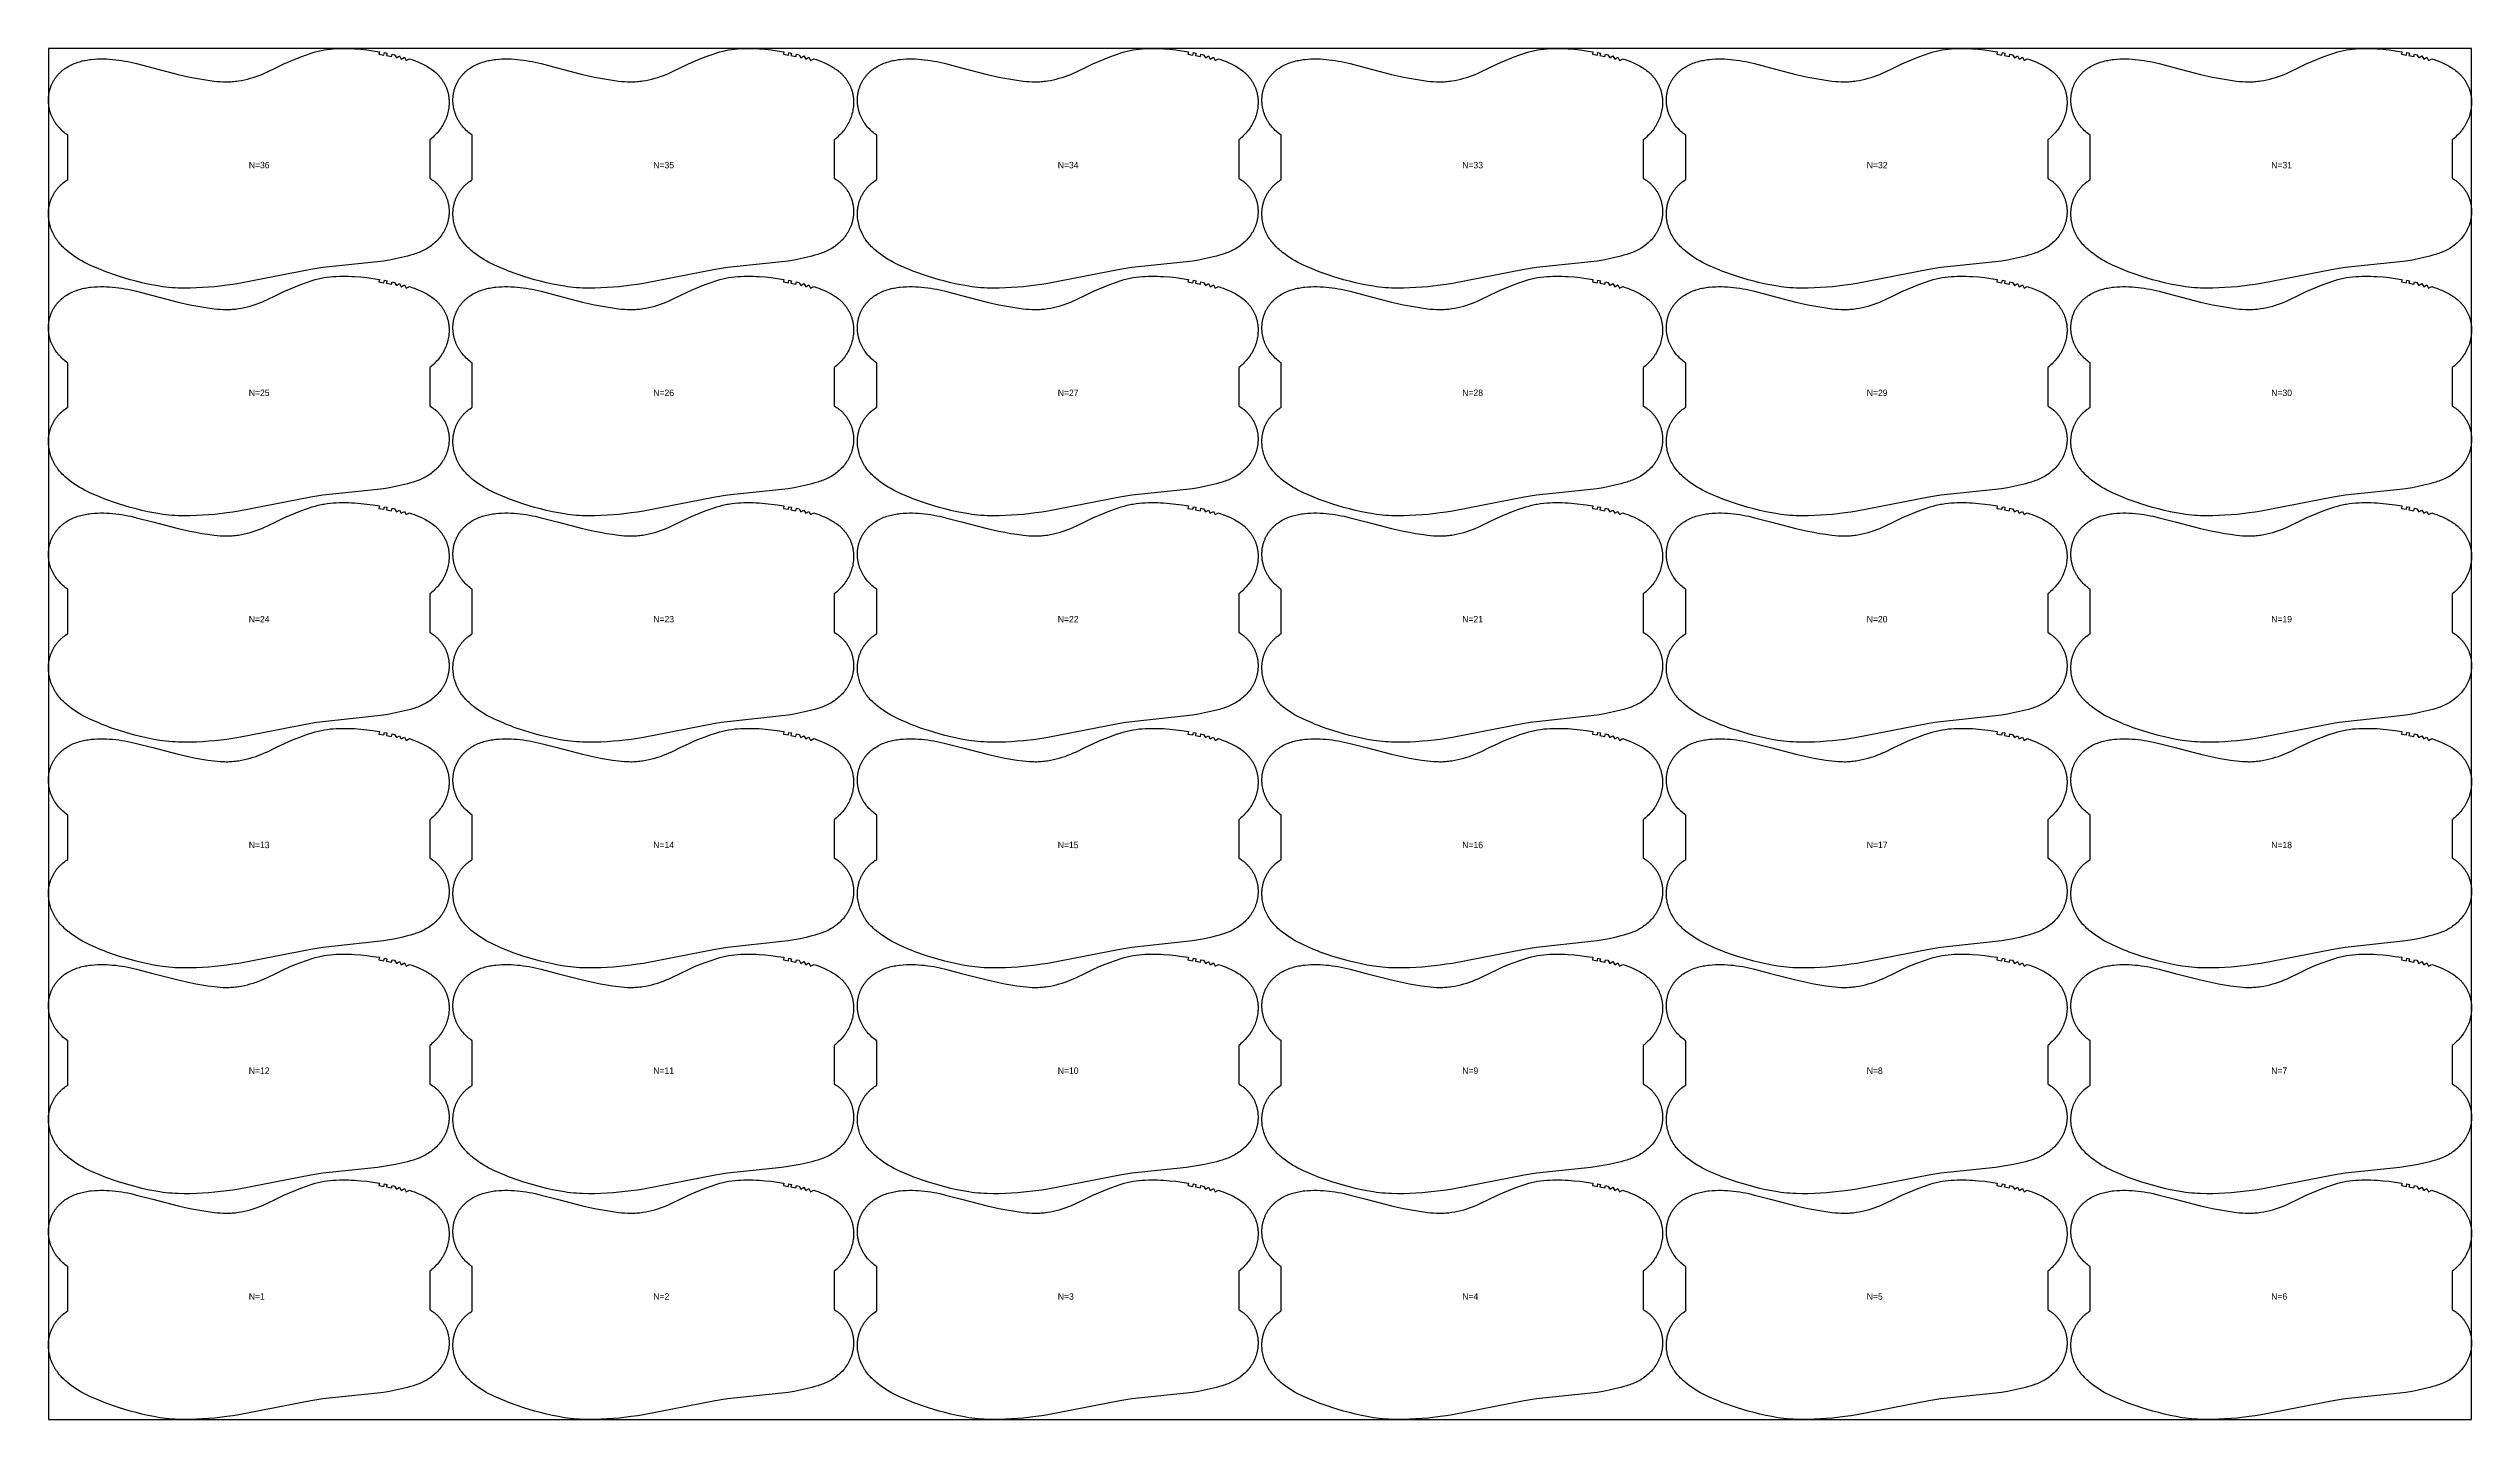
# Model space of a CAD drawing. Header units: inches. Extents: x 16 to 1901, y 0 to 1066.
import ezdxf

# ---------------------------------------------------------------- set-up
doc = ezdxf.new("R2010")
doc.units = ezdxf.units.IN

msp = doc.modelspace()

# ---------------------------------------------------------------- texts
at = {"layer": '1'}
for s, p in [('N=36', (172.3015, 972.6534)), ('N=35', (486.8955, 972.6534)), ('N=34', (801.4895, 972.6534)), ('N=33', (1116.0835, 972.6534)), ('N=32', (1430.6775, 972.6534)), ('N=31', (1745.2715, 972.6534)), ('N=25', (172.3015, 795.6534)), ('N=26', (486.8955, 795.6534)), ('N=27', (801.4895, 795.6534)), ('N=28', (1116.0835, 795.6534)), ('N=29', (1430.6775, 795.6534)), ('N=30', (1745.2715, 795.6534)), ('N=24', (172.3015, 619.6534)), ('N=23', (486.8955, 619.6534)), ('N=22', (801.4895, 619.6534)), ('N=21', (1116.0835, 619.6534)), ('N=20', (1430.6775, 619.6534)), ('N=19', (1745.2715, 619.6534)), ('N=13', (172.3015, 444.1534)), ('N=14', (486.8955, 444.1534)), ('N=15', (801.4895, 444.1534)), ('N=16', (1116.0835, 444.1534)), ('N=17', (1430.6775, 444.1534)), ('N=18', (1745.2715, 444.1534)), ('N=12', (172.3015, 268.6534)), ('N=11', (486.8955, 268.6534)), ('N=10', (801.4895, 268.6534)), ('N=9', (1116.0835, 268.6534)), ('N=8', (1430.6775, 268.6534)), ('N=7', (1745.2715, 268.6534)), ('N=1', (172.3015, 93.1534)), ('N=2', (486.8955, 93.1534)), ('N=3', (801.4895, 93.1534)), ('N=4', (1116.0835, 93.1534)), ('N=5', (1430.6775, 93.1534)), ('N=6', (1745.2715, 93.1534))]:
    msp.add_text(s, height=5, dxfattribs=at).set_placement(p)

# ---------------------------------------------------------------- linework, layer by layer
at = {"layer": '1'}
for points in [[(16.5, 0), (1901.073, 0), (1901.073, 1065.8068), (16.5, 1065.8068), (16.5, 0)], [(313.8171, 964.497), (315.2974, 963.5071), (315.7789, 963.16), (316.254, 962.8044), (316.7226, 962.4404), (317.1844, 962.0678), (317.6392, 961.6867), (318.0867, 961.2971), (318.5269, 960.8991), (318.9593, 960.4927), (319.3839, 960.0779), (319.8005, 959.655), (320.2088, 959.2241), (320.6087, 958.7853), (320.9999, 958.3389), (321.3823, 957.8849), (321.7556, 957.4235), (322.1198, 956.9548), (322.4745, 956.4791), (322.8196, 955.9964), (323.1549, 955.5069), (323.4801, 955.0108), (323.7952, 954.5081), (324.0999, 953.9992), (324.3939, 953.484), (324.6773, 952.9629), (324.9497, 952.4359), (325.2113, 951.9034), (325.4619, 951.3656), (325.7014, 950.8227), (325.9299, 950.2751), (326.1473, 949.7228), (326.3535, 949.1663), (326.5484, 948.6056), (326.732, 948.0412), (326.9043, 947.4731), (327.0651, 946.9017), (327.2145, 946.3273), (327.3523, 945.7499), (327.4786, 945.17), (327.5932, 944.5877), (327.6961, 944.0033), (327.7874, 943.417), (327.867, 942.829), (327.9351, 942.2396), (327.9916, 941.6489), (328.0366, 941.0572), (328.0701, 940.4647), (328.0923, 939.8716), (328.103, 939.2782), (328.1024, 938.6846), (328.0905, 938.0911), (328.0673, 937.4978), (328.0329, 936.9051), (327.9874, 936.3131), (327.9306, 935.722), (327.8628, 935.1321), (327.7839, 934.5436), (327.694, 933.9567), (327.5931, 933.3716), (327.4813, 932.7885), (327.3585, 932.2076), (327.2249, 931.6292), (327.0804, 931.0535), (326.9252, 930.4806), (326.7592, 929.9108), (326.5824, 929.3444), (326.395, 928.7814), (326.197, 928.2222), (325.9883, 927.6669), (325.7691, 927.1158), (325.5393, 926.5691), (325.2991, 926.0269), (325.0484, 925.4896), (324.7875, 924.9571), (324.5166, 924.4297), (324.2358, 923.9073), (323.9453, 923.3901), (323.6453, 922.8783), (323.3361, 922.3718), (323.0179, 921.8709), (322.6908, 921.3755), (322.355, 920.8858), (321.6581, 919.924), (320.929, 918.9862), (320.1692, 918.0731), (319.3801, 917.1856), (318.563, 916.3243), (317.7187, 915.4898), (316.8483, 914.6827), (315.9529, 913.9037), (315.0335, 913.1532), (314.091, 912.432), (313.1266, 911.7407), (313.103, 911.7248), (312.1412, 911.0796), (311.1362, 910.4487), (310.1128, 909.8478), (309.0723, 909.2764), (308.0161, 908.7344), (306.9454, 908.2215), (305.8615, 907.7374), (304.7657, 907.2819), (303.6594, 906.8541), (302.5436, 906.452), (301.4196, 906.0727), (300.2884, 905.7135), (298.0094, 905.0449), (295.7157, 904.4246), (291.1082, 903.2741), (286.4742, 902.2458), (281.811, 901.3529), (277.1229, 900.5995), (272.4166, 899.9785), (229.9258, 895.4508), (225.2284, 894.7599), (223.7062, 894.5), (220.5479, 893.9608), (164.6111, 883.1162), (159.9203, 882.3821), (155.2168, 881.7311), (145.7842, 880.6366), (141.0541, 880.2252), (136.3166, 879.9081), (131.5742, 879.6796), (126.8281, 879.5405), (122.0797, 879.5), (117.3329, 879.5924), (114.9615, 879.7006), (112.5927, 879.8535), (110.2273, 880.0525), (107.8665, 880.2989), (105.511, 880.5931), (103.1613, 880.9322), (98.4804, 881.7303), (93.8254, 882.6643), (89.1941, 883.7104), (84.5848, 884.8504), (80.0002, 886.0841), (71.7305, 888.5511), (66.3864, 890.2767), (64.1434, 891.0535), (61.9166, 891.8731), (59.7089, 892.7418), (57.5164, 893.6497), (55.5645, 894.5), (48.8065, 897.4438), (46.6546, 898.4456), (44.5305, 899.5019), (42.4425, 900.6279), (40.3926, 901.8234), (38.3815, 903.0845), (36.4097, 904.4073), (34.4787, 905.7891), (32.5937, 907.2325), (31.6702, 907.9785), (31.5, 908.1212), (30.7605, 908.7412), (29.8652, 909.5212), (28.9851, 910.3189), (28.1213, 911.1348), (27.2757, 911.9697), (26.4507, 912.8244), (25.6486, 913.6995), (24.8717, 914.5959), (24.1224, 915.5144), (23.403, 916.4557), (22.7158, 917.4205), (22.3849, 917.912), (22.0627, 918.4094), (21.4444, 919.4211), (20.8609, 920.4541), (20.3124, 921.5068), (19.7992, 922.5779), (19.3213, 923.6656), (18.8789, 924.7685), (18.4722, 925.8851), (18.1015, 927.0139), (17.7674, 928.1537), (17.4706, 929.3035), (17.2119, 930.462), (16.992, 931.6282), (16.8117, 932.801), (16.6715, 933.9792), (16.6168, 934.5701), (16.5724, 935.1619), (16.5385, 935.7544), (16.5151, 936.3476), (16.5022, 936.9411), (16.5, 937.5348), (16.5085, 938.1284), (16.5279, 938.7218), (16.5581, 939.3146), (16.5993, 939.9067), (16.6515, 940.4978), (16.7149, 941.0877), (16.7894, 941.6763), (16.8752, 942.2633), (16.9723, 942.8484), (17.0808, 943.4315), (17.2008, 944.0123), (17.3324, 944.5906), (17.4756, 945.1662), (17.6303, 945.7388), (17.7964, 946.3084), (17.9739, 946.8746), (18.1625, 947.4372), (18.3622, 947.9961), (18.5729, 948.551), (18.7945, 949.1017), (19.0268, 949.648), (19.2698, 950.1897), (19.5233, 950.7266), (19.7872, 951.2585), (20.0615, 951.7851), (20.3459, 952.3063), (20.6405, 952.8218), (20.945, 953.3315), (21.2595, 953.8351), (21.5836, 954.3324), (21.9172, 954.8234), (22.2602, 955.3079), (22.6124, 955.7858), (22.9737, 956.2568), (23.3437, 956.7209), (23.7225, 957.1779), (24.1097, 957.6277), (24.5052, 958.0701), (24.909, 958.5051), (25.3206, 958.9323), (25.7401, 959.3518), (26.1673, 959.7633), (26.6019, 960.1667), (27.0437, 960.5618), (27.4927, 960.9487), (27.9485, 961.3274), (28.8795, 962.061), (29.8345, 962.7642), (30.8111, 963.4386), (31.5, 963.8863), (31.5, 998.3797), (31.4764, 998.3955), (30.512, 999.0869), (29.5695, 999.8081), (28.6501, 1000.5585), (27.7547, 1001.3376), (26.8843, 1002.1447), (26.04, 1002.9792), (25.2229, 1003.8405), (24.4338, 1004.728), (23.674, 1005.6411), (22.9449, 1006.5789), (22.248, 1007.5407), (21.9122, 1008.0304), (21.5851, 1008.5257), (21.2669, 1009.0267), (20.9577, 1009.5332), (20.6577, 1010.045), (20.3672, 1010.5622), (20.0864, 1011.0845), (19.8155, 1011.612), (19.5546, 1012.1445), (19.3039, 1012.6818), (19.0637, 1013.224), (18.8339, 1013.7707), (18.6147, 1014.3218), (18.406, 1014.8771), (18.208, 1015.4363), (18.0206, 1015.9992), (17.8438, 1016.5657), (17.6778, 1017.1355), (17.5226, 1017.7084), (17.3781, 1018.2841), (17.2445, 1018.8625), (17.1217, 1019.4434), (17.0099, 1020.0265), (16.909, 1020.6116), (16.8191, 1021.1985), (16.7402, 1021.787), (16.6724, 1022.3769), (16.6156, 1022.968), (16.5701, 1023.56), (16.5357, 1024.1527), (16.5125, 1024.7459), (16.5006, 1025.3395), (16.5, 1025.9331), (16.5107, 1026.5265), (16.5329, 1027.1196), (16.5664, 1027.7121), (16.6114, 1028.3038), (16.6679, 1028.8945), (16.736, 1029.4839), (16.8156, 1030.0719), (16.9069, 1030.6582), (17.0098, 1031.2426), (17.1244, 1031.8249), (17.2507, 1032.4048), (17.3885, 1032.9821), (17.5379, 1033.5566), (17.6987, 1034.128), (17.871, 1034.6961), (18.0546, 1035.2605), (18.2495, 1035.8211), (18.4557, 1036.3777), (18.6731, 1036.9299), (18.9016, 1037.4776), (19.1411, 1038.0205), (19.3917, 1038.5583), (19.6533, 1039.0908), (19.9258, 1039.6177), (20.2091, 1040.1389), (20.5031, 1040.6541), (20.8078, 1041.163), (21.1229, 1041.6656), (21.4481, 1042.1618), (21.7834, 1042.6512), (22.1285, 1043.1339), (22.4832, 1043.6097), (22.8474, 1044.0783), (23.2207, 1044.5397), (23.6031, 1044.9938), (23.9943, 1045.4402), (24.3942, 1045.879), (24.8025, 1046.3099), (25.2191, 1046.7328), (25.6437, 1047.1475), (26.0762, 1047.554), (26.5163, 1047.952), (26.9638, 1048.3416), (27.4186, 1048.7226), (27.8804, 1049.0952), (28.349, 1049.4593), (28.8241, 1049.8149), (29.3056, 1050.1619), (29.7932, 1050.5005), (30.7859, 1051.1518), (31.8004, 1051.7689), (32.8351, 1052.3517), (33.8881, 1052.9), (34.9577, 1053.4138), (36.0427, 1053.8938), (37.1418, 1054.3405), (38.2537, 1054.7547), (39.3772, 1055.1371), (40.511, 1055.4881), (41.6538, 1055.8087), (42.8044, 1056.0993), (43.9617, 1056.3609), (45.1248, 1056.5946), (46.2931, 1056.802), (47.4659, 1056.9844), (48.6425, 1057.1434), (49.8221, 1057.2802), (52.1879, 1057.4934), (54.5585, 1057.6338), (56.9315, 1057.7044), (59.3051, 1057.7067), (61.6776, 1057.642), (64.0474, 1057.5124), (66.4135, 1057.3223), (68.7751, 1057.0768), (71.1313, 1056.7809), (73.4813, 1056.4388), (75.8237, 1056.0505), (78.1575, 1055.6148), (80.4813, 1055.1308), (85.0996, 1054.0323), (97.561, 1050.8068), (117.277, 1045.7036), (126.5411, 1043.6177), (131.1998, 1042.7005), (135.8741, 1041.8673), (140.5628, 1041.1227), (145.2701, 1040.502), (147.6321, 1040.2529), (149.9988, 1040.0585), (152.3689, 1039.9315), (153.5548, 1039.8974), (154.7411, 1039.8851), (155.9276, 1039.8957), (157.1138, 1039.9293), (158.2993, 1039.9856), (159.4837, 1040.0643), (160.6666, 1040.1649), (161.8475, 1040.2873), (163.0259, 1040.431), (164.2015, 1040.5957), (166.5427, 1040.9866), (168.8696, 1041.4554), (171.181, 1041.9974), (173.4759, 1042.6079), (175.7529, 1043.2829), (178.0094, 1044.0226), (180.2426, 1044.8281), (182.4496, 1045.7005), (184.6292, 1046.6383), (186.7862, 1047.6285), (193.32, 1050.8068), (199.5965, 1053.8599), (203.9344, 1055.7899), (208.3238, 1057.6009), (212.7535, 1059.3081), (217.2196, 1060.9214), (221.7249, 1062.4257), (223.9991, 1063.104), (226.2924, 1063.7107), (227.4472, 1063.9823), (228.6071, 1064.2325), (229.7716, 1064.4616), (230.9402, 1064.6703), (233.2877, 1065.0285), (235.6455, 1065.3113), (238.0099, 1065.5236), (240.379, 1065.6722), (242.7512, 1065.7642), (245.1252, 1065.8068), (247.4994, 1065.806), (249.8731, 1065.7629), (252.2456, 1065.6775), (254.616, 1065.5496), (259.3488, 1065.1726), (264.07, 1064.6636), (268.779, 1064.0544), (273.8689, 1063.2894), (273.5507, 1061.3149), (277.4558, 1060.6486), (277.8119, 1062.6167), (279.778, 1062.2494), (279.3992, 1060.2856), (283.2645, 1059.4882), (283.6952, 1061.4413), (285.6453, 1060.9972), (287.1053, 1058.5861), (289.5262, 1060.0305), (290.9237, 1057.5816), (293.3814, 1058.9632), (294.7094, 1056.4784), (297.2038, 1057.7852), (299.1412, 1057.1296), (301.0634, 1056.4323), (303.2724, 1055.5649), (305.4535, 1054.6296), (306.5322, 1054.1349), (307.6023, 1053.6212), (308.6632, 1053.0879), (309.7144, 1052.5343), (310.7549, 1051.9595), (311.7829, 1051.3621), (312.6881, 1050.8068), (312.796, 1050.7407), (313.103, 1050.5412), (313.7919, 1050.0935), (314.7685, 1049.4191), (315.7235, 1048.7159), (316.6545, 1047.9823), (317.1103, 1047.6036), (317.5593, 1047.2167), (318.0011, 1046.8215), (318.4357, 1046.4181), (318.8629, 1046.0066), (319.2824, 1045.5872), (319.694, 1045.1599), (320.0978, 1044.725), (320.4933, 1044.2826), (320.8805, 1043.8328), (321.2593, 1043.3758), (321.6293, 1042.9117), (321.9906, 1042.4406), (322.3428, 1041.9628), (322.6858, 1041.4783), (323.0194, 1040.9873), (323.3435, 1040.4899), (323.658, 1039.9864), (323.9625, 1039.4767), (324.2571, 1038.9612), (324.5415, 1038.44), (324.8158, 1037.9134), (325.0797, 1037.3815), (325.3332, 1036.8446), (325.5762, 1036.3029), (325.8085, 1035.7566), (326.0301, 1035.2059), (326.2408, 1034.651), (326.4405, 1034.0921), (326.6291, 1033.5294), (326.8066, 1032.9633), (326.9727, 1032.3937), (327.1274, 1031.821), (327.2706, 1031.2455), (327.4022, 1030.6671), (327.5222, 1030.0863), (327.6307, 1029.5033), (327.7278, 1028.9182), (327.8136, 1028.3312), (327.8881, 1027.7426), (327.9515, 1027.1527), (328.0037, 1026.5615), (328.0449, 1025.9695), (328.0751, 1025.3766), (328.0945, 1024.7833), (328.103, 1024.1897), (328.1008, 1023.596), (328.0879, 1023.0025), (328.0645, 1022.4093), (328.0306, 1021.8167), (327.9862, 1021.225), (327.9315, 1020.6341), (327.7913, 1019.4559), (327.611, 1018.2831), (327.3911, 1017.1169), (327.1324, 1015.9583), (326.8356, 1014.8086), (326.5015, 1013.6688), (326.1308, 1012.54), (325.7241, 1011.4234), (325.2817, 1010.3205), (324.8038, 1009.2327), (324.2906, 1008.1617), (323.7421, 1007.109), (323.1586, 1006.076), (322.5403, 1005.0643), (322.2181, 1004.5669), (321.8872, 1004.0754), (321.2, 1003.1105), (320.4806, 1002.1693), (319.7313, 1001.2508), (318.9544, 1000.3544), (318.1523, 999.4793), (317.3273, 998.6246), (316.4817, 997.7897), (315.6179, 996.9738), (314.7378, 996.1761), (313.8425, 995.3961), (313.103, 994.7761), (313.103, 964.9313), (313.8171, 964.497)], [(628.4111, 964.497), (629.8914, 963.5071), (630.3729, 963.16), (630.848, 962.8044), (631.3166, 962.4404), (631.7784, 962.0678), (632.2332, 961.6867), (632.6807, 961.2971), (633.1209, 960.8991), (633.5533, 960.4927), (633.9779, 960.0779), (634.3945, 959.655), (634.8028, 959.2241), (635.2027, 958.7853), (635.5939, 958.3389), (635.9763, 957.8849), (636.3496, 957.4235), (636.7138, 956.9548), (637.0685, 956.4791), (637.4136, 955.9964), (637.7489, 955.5069), (638.0741, 955.0108), (638.3892, 954.5081), (638.6939, 953.9992), (638.9879, 953.484), (639.2713, 952.9629), (639.5437, 952.4359), (639.8053, 951.9034), (640.0559, 951.3656), (640.2954, 950.8227), (640.5239, 950.2751), (640.7413, 949.7228), (640.9475, 949.1663), (641.1424, 948.6056), (641.326, 948.0412), (641.4983, 947.4731), (641.6591, 946.9017), (641.8085, 946.3273), (641.9463, 945.7499), (642.0726, 945.17), (642.1872, 944.5877), (642.2901, 944.0033), (642.3814, 943.417), (642.461, 942.829), (642.5291, 942.2396), (642.5856, 941.6489), (642.6306, 941.0572), (642.6641, 940.4647), (642.6863, 939.8716), (642.697, 939.2782), (642.6964, 938.6846), (642.6845, 938.0911), (642.6613, 937.4978), (642.6269, 936.9051), (642.5814, 936.3131), (642.5246, 935.722), (642.4568, 935.1321), (642.3779, 934.5436), (642.288, 933.9567), (642.1871, 933.3716), (642.0753, 932.7885), (641.9525, 932.2076), (641.8189, 931.6292), (641.6744, 931.0535), (641.5192, 930.4806), (641.3532, 929.9108), (641.1764, 929.3444), (640.989, 928.7814), (640.791, 928.2222), (640.5823, 927.6669), (640.3631, 927.1158), (640.1333, 926.5691), (639.8931, 926.0269), (639.6424, 925.4896), (639.3815, 924.9571), (639.1106, 924.4297), (638.8298, 923.9073), (638.5393, 923.3901), (638.2393, 922.8783), (637.9301, 922.3718), (637.6119, 921.8709), (637.2848, 921.3755), (636.949, 920.8858), (636.2521, 919.924), (635.523, 918.9862), (634.7632, 918.0731), (633.9741, 917.1856), (633.157, 916.3243), (632.3127, 915.4898), (631.4423, 914.6827), (630.5469, 913.9037), (629.6275, 913.1532), (628.685, 912.432), (627.7206, 911.7407), (627.697, 911.7248), (626.7352, 911.0796), (625.7302, 910.4487), (624.7068, 909.8478), (623.6663, 909.2764), (622.6101, 908.7344), (621.5394, 908.2215), (620.4555, 907.7374), (619.3597, 907.2819), (618.2534, 906.8541), (617.1376, 906.452), (616.0136, 906.0727), (614.8824, 905.7135), (612.6034, 905.0449), (610.3097, 904.4246), (605.7022, 903.2741), (601.0682, 902.2458), (596.405, 901.3529), (591.7169, 900.5995), (587.0106, 899.9785), (544.5198, 895.4508), (539.8224, 894.7599), (538.3002, 894.5), (535.1419, 893.9608), (479.2051, 883.1162), (474.5143, 882.3821), (469.8108, 881.7311), (460.3782, 880.6366), (455.6481, 880.2252), (450.9106, 879.9081), (446.1682, 879.6796), (441.4221, 879.5405), (436.6737, 879.5), (431.9269, 879.5924), (429.5555, 879.7006), (427.1867, 879.8535), (424.8213, 880.0525), (422.4605, 880.2989), (420.105, 880.5931), (417.7553, 880.9322), (413.0744, 881.7303), (408.4194, 882.6643), (403.7881, 883.7104), (399.1788, 884.8504), (394.5942, 886.0841), (386.3245, 888.5511), (380.9804, 890.2767), (378.7374, 891.0535), (376.5106, 891.8731), (374.3029, 892.7418), (372.1104, 893.6497), (370.1585, 894.5), (363.4005, 897.4438), (361.2486, 898.4456), (359.1245, 899.5019), (357.0365, 900.6279), (354.9866, 901.8234), (352.9755, 903.0845), (351.0037, 904.4073), (349.0727, 905.7891), (347.1877, 907.2325), (346.2642, 907.9785), (346.094, 908.1212), (345.3545, 908.7412), (344.4592, 909.5212), (343.5791, 910.3189), (342.7153, 911.1348), (341.8697, 911.9697), (341.0447, 912.8244), (340.2426, 913.6995), (339.4657, 914.5959), (338.7164, 915.5144), (337.997, 916.4557), (337.3098, 917.4205), (336.9789, 917.912), (336.6567, 918.4094), (336.0384, 919.4211), (335.4549, 920.4541), (334.9064, 921.5068), (334.3932, 922.5779), (333.9153, 923.6656), (333.4729, 924.7685), (333.0662, 925.8851), (332.6955, 927.0139), (332.3614, 928.1537), (332.0646, 929.3035), (331.8059, 930.462), (331.586, 931.6282), (331.4057, 932.801), (331.2655, 933.9792), (331.2108, 934.5701), (331.1664, 935.1619), (331.1325, 935.7544), (331.1091, 936.3476), (331.0962, 936.9411), (331.094, 937.5348), (331.1025, 938.1284), (331.1219, 938.7218), (331.1521, 939.3146), (331.1933, 939.9067), (331.2455, 940.4978), (331.3089, 941.0877), (331.3834, 941.6763), (331.4692, 942.2633), (331.5663, 942.8484), (331.6748, 943.4315), (331.7948, 944.0123), (331.9264, 944.5906), (332.0696, 945.1662), (332.2243, 945.7388), (332.3904, 946.3084), (332.5679, 946.8746), (332.7565, 947.4372), (332.9562, 947.9961), (333.1669, 948.551), (333.3885, 949.1017), (333.6208, 949.648), (333.8638, 950.1897), (334.1173, 950.7266), (334.3812, 951.2585), (334.6555, 951.7851), (334.9399, 952.3063), (335.2345, 952.8218), (335.539, 953.3315), (335.8535, 953.8351), (336.1776, 954.3324), (336.5112, 954.8234), (336.8542, 955.3079), (337.2064, 955.7858), (337.5677, 956.2568), (337.9377, 956.7209), (338.3165, 957.1779), (338.7037, 957.6277), (339.0992, 958.0701), (339.503, 958.5051), (339.9146, 958.9323), (340.3341, 959.3518), (340.7613, 959.7633), (341.1959, 960.1667), (341.6377, 960.5618), (342.0867, 960.9487), (342.5425, 961.3274), (343.4735, 962.061), (344.4285, 962.7642), (345.4051, 963.4386), (346.094, 963.8863), (346.094, 998.3797), (346.0704, 998.3955), (345.106, 999.0869), (344.1635, 999.8081), (343.2441, 1000.5585), (342.3487, 1001.3376), (341.4783, 1002.1447), (340.634, 1002.9792), (339.8169, 1003.8405), (339.0278, 1004.728), (338.268, 1005.6411), (337.5389, 1006.5789), (336.842, 1007.5407), (336.5062, 1008.0304), (336.1791, 1008.5257), (335.8609, 1009.0267), (335.5517, 1009.5332), (335.2517, 1010.045), (334.9612, 1010.5622), (334.6804, 1011.0845), (334.4095, 1011.612), (334.1486, 1012.1445), (333.8979, 1012.6818), (333.6577, 1013.224), (333.4279, 1013.7707), (333.2087, 1014.3218), (333, 1014.8771), (332.802, 1015.4363), (332.6146, 1015.9992), (332.4378, 1016.5657), (332.2718, 1017.1355), (332.1166, 1017.7084), (331.9721, 1018.2841), (331.8385, 1018.8625), (331.7157, 1019.4434), (331.6039, 1020.0265), (331.503, 1020.6116), (331.4131, 1021.1985), (331.3342, 1021.787), (331.2664, 1022.3769), (331.2096, 1022.968), (331.1641, 1023.56), (331.1297, 1024.1527), (331.1065, 1024.7459), (331.0946, 1025.3395), (331.094, 1025.9331), (331.1047, 1026.5265), (331.1269, 1027.1196), (331.1604, 1027.7121), (331.2054, 1028.3038), (331.2619, 1028.8945), (331.33, 1029.4839), (331.4096, 1030.0719), (331.5009, 1030.6582), (331.6038, 1031.2426), (331.7184, 1031.8249), (331.8447, 1032.4048), (331.9825, 1032.9821), (332.1319, 1033.5566), (332.2927, 1034.128), (332.465, 1034.6961), (332.6486, 1035.2605), (332.8435, 1035.8211), (333.0497, 1036.3777), (333.2671, 1036.9299), (333.4956, 1037.4776), (333.7351, 1038.0205), (333.9857, 1038.5583), (334.2473, 1039.0908), (334.5198, 1039.6177), (334.8031, 1040.1389), (335.0971, 1040.6541), (335.4018, 1041.163), (335.7169, 1041.6656), (336.0421, 1042.1618), (336.3774, 1042.6512), (336.7225, 1043.1339), (337.0772, 1043.6097), (337.4414, 1044.0783), (337.8147, 1044.5397), (338.1971, 1044.9938), (338.5883, 1045.4402), (338.9882, 1045.879), (339.3965, 1046.3099), (339.8131, 1046.7328), (340.2377, 1047.1475), (340.6702, 1047.554), (341.1103, 1047.952), (341.5578, 1048.3416), (342.0126, 1048.7226), (342.4744, 1049.0952), (342.943, 1049.4593), (343.4181, 1049.8149), (343.8996, 1050.1619), (344.3872, 1050.5005), (345.3799, 1051.1518), (346.3944, 1051.7689), (347.4291, 1052.3517), (348.4821, 1052.9), (349.5517, 1053.4138), (350.6367, 1053.8938), (351.7358, 1054.3405), (352.8477, 1054.7547), (353.9712, 1055.1371), (355.105, 1055.4881), (356.2478, 1055.8087), (357.3984, 1056.0993), (358.5557, 1056.3609), (359.7188, 1056.5946), (360.8871, 1056.802), (362.0599, 1056.9844), (363.2365, 1057.1434), (364.4161, 1057.2802), (366.7819, 1057.4934), (369.1525, 1057.6338), (371.5255, 1057.7044), (373.8991, 1057.7067), (376.2716, 1057.642), (378.6414, 1057.5124), (381.0075, 1057.3223), (383.3691, 1057.0768), (385.7253, 1056.7809), (388.0753, 1056.4388), (390.4177, 1056.0505), (392.7515, 1055.6148), (395.0753, 1055.1308), (399.6936, 1054.0323), (412.155, 1050.8068), (431.871, 1045.7036), (441.1351, 1043.6177), (445.7938, 1042.7005), (450.4681, 1041.8673), (455.1568, 1041.1227), (459.8641, 1040.502), (462.2261, 1040.2529), (464.5928, 1040.0585), (466.9629, 1039.9315), (468.1488, 1039.8974), (469.3351, 1039.8851), (470.5216, 1039.8957), (471.7078, 1039.9293), (472.8933, 1039.9856), (474.0777, 1040.0643), (475.2606, 1040.1649), (476.4415, 1040.2873), (477.6199, 1040.431), (478.7955, 1040.5957), (481.1367, 1040.9866), (483.4636, 1041.4554), (485.775, 1041.9974), (488.0699, 1042.6079), (490.3469, 1043.2829), (492.6034, 1044.0226), (494.8366, 1044.8281), (497.0436, 1045.7005), (499.2232, 1046.6383), (501.3802, 1047.6285), (507.914, 1050.8068), (514.1905, 1053.8599), (518.5284, 1055.7899), (522.9178, 1057.6009), (527.3475, 1059.3081), (531.8136, 1060.9214), (536.3189, 1062.4257), (538.5931, 1063.104), (540.8864, 1063.7107), (542.0412, 1063.9823), (543.2011, 1064.2325), (544.3656, 1064.4616), (545.5342, 1064.6703), (547.8817, 1065.0285), (550.2395, 1065.3113), (552.6039, 1065.5236), (554.973, 1065.6722), (557.3452, 1065.7642), (559.7192, 1065.8068), (562.0934, 1065.806), (564.4671, 1065.7629), (566.8396, 1065.6775), (569.21, 1065.5496), (573.9428, 1065.1726), (578.664, 1064.6636), (583.373, 1064.0544), (588.4629, 1063.2894), (588.1447, 1061.3149), (592.0498, 1060.6486), (592.4059, 1062.6167), (594.372, 1062.2494), (593.9932, 1060.2856), (597.8585, 1059.4882), (598.2892, 1061.4413), (600.2393, 1060.9972), (601.6993, 1058.5861), (604.1202, 1060.0305), (605.5177, 1057.5816), (607.9754, 1058.9632), (609.3034, 1056.4784), (611.7978, 1057.7852), (613.7352, 1057.1296), (615.6574, 1056.4323), (617.8664, 1055.5649), (620.0475, 1054.6296), (621.1262, 1054.1349), (622.1963, 1053.6212), (623.2572, 1053.0879), (624.3084, 1052.5343), (625.3489, 1051.9595), (626.3769, 1051.3621), (627.2821, 1050.8068), (627.39, 1050.7407), (627.697, 1050.5412), (628.3859, 1050.0935), (629.3625, 1049.4191), (630.3175, 1048.7159), (631.2485, 1047.9823), (631.7043, 1047.6036), (632.1533, 1047.2167), (632.5951, 1046.8215), (633.0297, 1046.4181), (633.4569, 1046.0066), (633.8764, 1045.5872), (634.288, 1045.1599), (634.6918, 1044.725), (635.0873, 1044.2826), (635.4745, 1043.8328), (635.8533, 1043.3758), (636.2233, 1042.9117), (636.5846, 1042.4406), (636.9368, 1041.9628), (637.2798, 1041.4783), (637.6134, 1040.9873), (637.9375, 1040.4899), (638.252, 1039.9864), (638.5565, 1039.4767), (638.8511, 1038.9612), (639.1355, 1038.44), (639.4098, 1037.9134), (639.6737, 1037.3815), (639.9272, 1036.8446), (640.1702, 1036.3029), (640.4025, 1035.7566), (640.6241, 1035.2059), (640.8348, 1034.651), (641.0345, 1034.0921), (641.2231, 1033.5294), (641.4006, 1032.9633), (641.5667, 1032.3937), (641.7214, 1031.821), (641.8646, 1031.2455), (641.9962, 1030.6671), (642.1162, 1030.0863), (642.2247, 1029.5033), (642.3218, 1028.9182), (642.4076, 1028.3312), (642.4821, 1027.7426), (642.5455, 1027.1527), (642.5977, 1026.5615), (642.6389, 1025.9695), (642.6691, 1025.3766), (642.6885, 1024.7833), (642.697, 1024.1897), (642.6948, 1023.596), (642.6819, 1023.0025), (642.6585, 1022.4093), (642.6246, 1021.8167), (642.5802, 1021.225), (642.5255, 1020.6341), (642.3853, 1019.4559), (642.205, 1018.2831), (641.9851, 1017.1169), (641.7264, 1015.9583), (641.4296, 1014.8086), (641.0955, 1013.6688), (640.7248, 1012.54), (640.3181, 1011.4234), (639.8757, 1010.3205), (639.3978, 1009.2327), (638.8846, 1008.1617), (638.3361, 1007.109), (637.7526, 1006.076), (637.1343, 1005.0643), (636.8121, 1004.5669), (636.4812, 1004.0754), (635.794, 1003.1105), (635.0746, 1002.1693), (634.3253, 1001.2508), (633.5484, 1000.3544), (632.7463, 999.4793), (631.9213, 998.6246), (631.0757, 997.7897), (630.2119, 996.9738), (629.3318, 996.1761), (628.4365, 995.3961), (627.697, 994.7761), (627.697, 964.9313), (628.4111, 964.497)], [(943.0051, 964.497), (944.4854, 963.5071), (944.9669, 963.16), (945.442, 962.8044), (945.9106, 962.4404), (946.3724, 962.0678), (946.8272, 961.6867), (947.2747, 961.2971), (947.7149, 960.8991), (948.1473, 960.4927), (948.5719, 960.0779), (948.9885, 959.655), (949.3968, 959.2241), (949.7967, 958.7853), (950.1879, 958.3389), (950.5703, 957.8849), (950.9436, 957.4235), (951.3078, 956.9548), (951.6625, 956.4791), (952.0076, 955.9964), (952.3429, 955.5069), (952.6681, 955.0108), (952.9832, 954.5081), (953.2879, 953.9992), (953.5819, 953.484), (953.8653, 952.9629), (954.1377, 952.4359), (954.3993, 951.9034), (954.6499, 951.3656), (954.8894, 950.8227), (955.1179, 950.2751), (955.3353, 949.7228), (955.5415, 949.1663), (955.7364, 948.6056), (955.92, 948.0412), (956.0923, 947.4731), (956.2531, 946.9017), (956.4025, 946.3273), (956.5403, 945.7499), (956.6666, 945.17), (956.7812, 944.5877), (956.8841, 944.0033), (956.9754, 943.417), (957.055, 942.829), (957.1231, 942.2396), (957.1796, 941.6489), (957.2246, 941.0572), (957.2581, 940.4647), (957.2803, 939.8716), (957.291, 939.2782), (957.2904, 938.6846), (957.2785, 938.0911), (957.2553, 937.4978), (957.2209, 936.9051), (957.1754, 936.3131), (957.1186, 935.722), (957.0508, 935.1321), (956.9719, 934.5436), (956.882, 933.9567), (956.7811, 933.3716), (956.6693, 932.7885), (956.5465, 932.2076), (956.4129, 931.6292), (956.2684, 931.0535), (956.1132, 930.4806), (955.9472, 929.9108), (955.7704, 929.3444), (955.583, 928.7814), (955.385, 928.2222), (955.1763, 927.6669), (954.9571, 927.1158), (954.7273, 926.5691), (954.4871, 926.0269), (954.2364, 925.4896), (953.9755, 924.9571), (953.7046, 924.4297), (953.4238, 923.9073), (953.1333, 923.3901), (952.8333, 922.8783), (952.5241, 922.3718), (952.2059, 921.8709), (951.8788, 921.3755), (951.543, 920.8858), (950.8461, 919.924), (950.117, 918.9862), (949.3572, 918.0731), (948.5681, 917.1856), (947.751, 916.3243), (946.9067, 915.4898), (946.0363, 914.6827), (945.1409, 913.9037), (944.2215, 913.1532), (943.279, 912.432), (942.3146, 911.7407), (942.291, 911.7248), (941.3292, 911.0796), (940.3242, 910.4487), (939.3008, 909.8478), (938.2603, 909.2764), (937.2041, 908.7344), (936.1334, 908.2215), (935.0495, 907.7374), (933.9537, 907.2819), (932.8474, 906.8541), (931.7316, 906.452), (930.6076, 906.0727), (929.4764, 905.7135), (927.1974, 905.0449), (924.9037, 904.4246), (920.2962, 903.2741), (915.6622, 902.2458), (910.999, 901.3529), (906.3109, 900.5995), (901.6046, 899.9785), (859.1138, 895.4508), (854.4164, 894.7599), (852.8942, 894.5), (849.7359, 893.9608), (793.7991, 883.1162), (789.1083, 882.3821), (784.4048, 881.7311), (774.9722, 880.6366), (770.2421, 880.2252), (765.5046, 879.9081), (760.7622, 879.6796), (756.0161, 879.5405), (751.2677, 879.5), (746.5209, 879.5924), (744.1495, 879.7006), (741.7807, 879.8535), (739.4153, 880.0525), (737.0545, 880.2989), (734.699, 880.5931), (732.3493, 880.9322), (727.6684, 881.7303), (723.0134, 882.6643), (718.3821, 883.7104), (713.7728, 884.8504), (709.1882, 886.0841), (700.9185, 888.5511), (695.5744, 890.2767), (693.3314, 891.0535), (691.1046, 891.8731), (688.8969, 892.7418), (686.7044, 893.6497), (684.7525, 894.5), (677.9945, 897.4438), (675.8426, 898.4456), (673.7185, 899.5019), (671.6305, 900.6279), (669.5806, 901.8234), (667.5695, 903.0845), (665.5977, 904.4073), (663.6667, 905.7891), (661.7817, 907.2325), (660.8582, 907.9785), (660.688, 908.1212), (659.9485, 908.7412), (659.0532, 909.5212), (658.1731, 910.3189), (657.3093, 911.1348), (656.4637, 911.9697), (655.6387, 912.8244), (654.8366, 913.6995), (654.0597, 914.5959), (653.3104, 915.5144), (652.591, 916.4557), (651.9038, 917.4205), (651.5729, 917.912), (651.2507, 918.4094), (650.6324, 919.4211), (650.0489, 920.4541), (649.5004, 921.5068), (648.9872, 922.5779), (648.5093, 923.6656), (648.0669, 924.7685), (647.6602, 925.8851), (647.2895, 927.0139), (646.9554, 928.1537), (646.6586, 929.3035), (646.3999, 930.462), (646.18, 931.6282), (645.9997, 932.801), (645.8595, 933.9792), (645.8048, 934.5701), (645.7604, 935.1619), (645.7265, 935.7544), (645.7031, 936.3476), (645.6902, 936.9411), (645.688, 937.5348), (645.6965, 938.1284), (645.7159, 938.7218), (645.7461, 939.3146), (645.7873, 939.9067), (645.8395, 940.4978), (645.9029, 941.0877), (645.9774, 941.6763), (646.0632, 942.2633), (646.1603, 942.8484), (646.2688, 943.4315), (646.3888, 944.0123), (646.5204, 944.5906), (646.6636, 945.1662), (646.8183, 945.7388), (646.9844, 946.3084), (647.1619, 946.8746), (647.3505, 947.4372), (647.5502, 947.9961), (647.7609, 948.551), (647.9825, 949.1017), (648.2148, 949.648), (648.4578, 950.1897), (648.7113, 950.7266), (648.9752, 951.2585), (649.2495, 951.7851), (649.5339, 952.3063), (649.8285, 952.8218), (650.133, 953.3315), (650.4475, 953.8351), (650.7716, 954.3324), (651.1052, 954.8234), (651.4482, 955.3079), (651.8004, 955.7858), (652.1617, 956.2568), (652.5317, 956.7209), (652.9105, 957.1779), (653.2977, 957.6277), (653.6932, 958.0701), (654.097, 958.5051), (654.5086, 958.9323), (654.9281, 959.3518), (655.3553, 959.7633), (655.7899, 960.1667), (656.2317, 960.5618), (656.6807, 960.9487), (657.1365, 961.3274), (658.0675, 962.061), (659.0225, 962.7642), (659.9991, 963.4386), (660.688, 963.8863), (660.688, 998.3797), (660.6644, 998.3955), (659.7, 999.0869), (658.7575, 999.8081), (657.8381, 1000.5585), (656.9427, 1001.3376), (656.0723, 1002.1447), (655.228, 1002.9792), (654.4109, 1003.8405), (653.6218, 1004.728), (652.862, 1005.6411), (652.1329, 1006.5789), (651.436, 1007.5407), (651.1002, 1008.0304), (650.7731, 1008.5257), (650.4549, 1009.0267), (650.1457, 1009.5332), (649.8457, 1010.045), (649.5552, 1010.5622), (649.2744, 1011.0845), (649.0035, 1011.612), (648.7426, 1012.1445), (648.4919, 1012.6818), (648.2517, 1013.224), (648.0219, 1013.7707), (647.8027, 1014.3218), (647.594, 1014.8771), (647.396, 1015.4363), (647.2086, 1015.9992), (647.0318, 1016.5657), (646.8658, 1017.1355), (646.7106, 1017.7084), (646.5661, 1018.2841), (646.4325, 1018.8625), (646.3097, 1019.4434), (646.1979, 1020.0265), (646.097, 1020.6116), (646.0071, 1021.1985), (645.9282, 1021.787), (645.8604, 1022.3769), (645.8036, 1022.968), (645.7581, 1023.56), (645.7237, 1024.1527), (645.7005, 1024.7459), (645.6886, 1025.3395), (645.688, 1025.9331), (645.6987, 1026.5265), (645.7209, 1027.1196), (645.7544, 1027.7121), (645.7994, 1028.3038), (645.8559, 1028.8945), (645.924, 1029.4839), (646.0036, 1030.0719), (646.0949, 1030.6582), (646.1978, 1031.2426), (646.3124, 1031.8249), (646.4387, 1032.4048), (646.5765, 1032.9821), (646.7259, 1033.5566), (646.8867, 1034.128), (647.059, 1034.6961), (647.2426, 1035.2605), (647.4375, 1035.8211), (647.6437, 1036.3777), (647.8611, 1036.9299), (648.0896, 1037.4776), (648.3291, 1038.0205), (648.5797, 1038.5583), (648.8413, 1039.0908), (649.1138, 1039.6177), (649.3971, 1040.1389), (649.6911, 1040.6541), (649.9958, 1041.163), (650.3109, 1041.6656), (650.6361, 1042.1618), (650.9714, 1042.6512), (651.3165, 1043.1339), (651.6712, 1043.6097), (652.0354, 1044.0783), (652.4087, 1044.5397), (652.7911, 1044.9938), (653.1823, 1045.4402), (653.5822, 1045.879), (653.9905, 1046.3099), (654.4071, 1046.7328), (654.8317, 1047.1475), (655.2642, 1047.554), (655.7043, 1047.952), (656.1518, 1048.3416), (656.6066, 1048.7226), (657.0684, 1049.0952), (657.537, 1049.4593), (658.0121, 1049.8149), (658.4936, 1050.1619), (658.9812, 1050.5005), (659.9739, 1051.1518), (660.9884, 1051.7689), (662.0231, 1052.3517), (663.0761, 1052.9), (664.1457, 1053.4138), (665.2307, 1053.8938), (666.3298, 1054.3405), (667.4417, 1054.7547), (668.5652, 1055.1371), (669.699, 1055.4881), (670.8418, 1055.8087), (671.9924, 1056.0993), (673.1497, 1056.3609), (674.3128, 1056.5946), (675.4811, 1056.802), (676.6539, 1056.9844), (677.8305, 1057.1434), (679.0101, 1057.2802), (681.3759, 1057.4934), (683.7465, 1057.6338), (686.1195, 1057.7044), (688.4931, 1057.7067), (690.8656, 1057.642), (693.2354, 1057.5124), (695.6015, 1057.3223), (697.9631, 1057.0768), (700.3193, 1056.7809), (702.6693, 1056.4388), (705.0117, 1056.0505), (707.3455, 1055.6148), (709.6693, 1055.1308), (714.2876, 1054.0323), (726.749, 1050.8068), (746.465, 1045.7036), (755.7291, 1043.6177), (760.3878, 1042.7005), (765.0621, 1041.8673), (769.7508, 1041.1227), (774.4581, 1040.502), (776.8201, 1040.2529), (779.1868, 1040.0585), (781.5569, 1039.9315), (782.7428, 1039.8974), (783.9291, 1039.8851), (785.1156, 1039.8957), (786.3018, 1039.9293), (787.4873, 1039.9856), (788.6717, 1040.0643), (789.8546, 1040.1649), (791.0355, 1040.2873), (792.2139, 1040.431), (793.3895, 1040.5957), (795.7307, 1040.9866), (798.0576, 1041.4554), (800.369, 1041.9974), (802.6639, 1042.6079), (804.9409, 1043.2829), (807.1974, 1044.0226), (809.4306, 1044.8281), (811.6376, 1045.7005), (813.8172, 1046.6383), (815.9742, 1047.6285), (822.508, 1050.8068), (828.7845, 1053.8599), (833.1224, 1055.7899), (837.5118, 1057.6009), (841.9415, 1059.3081), (846.4076, 1060.9214), (850.9129, 1062.4257), (853.1871, 1063.104), (855.4804, 1063.7107), (856.6352, 1063.9823), (857.7951, 1064.2325), (858.9596, 1064.4616), (860.1282, 1064.6703), (862.4757, 1065.0285), (864.8335, 1065.3113), (867.1979, 1065.5236), (869.567, 1065.6722), (871.9392, 1065.7642), (874.3132, 1065.8068), (876.6874, 1065.806), (879.0611, 1065.7629), (881.4336, 1065.6775), (883.804, 1065.5496), (888.5368, 1065.1726), (893.258, 1064.6636), (897.967, 1064.0544), (903.0569, 1063.2894), (902.7387, 1061.3149), (906.6438, 1060.6486), (906.9999, 1062.6167), (908.966, 1062.2494), (908.5872, 1060.2856), (912.4525, 1059.4882), (912.8832, 1061.4413), (914.8333, 1060.9972), (916.2933, 1058.5861), (918.7142, 1060.0305), (920.1117, 1057.5816), (922.5694, 1058.9632), (923.8974, 1056.4784), (926.3918, 1057.7852), (928.3292, 1057.1296), (930.2514, 1056.4323), (932.4604, 1055.5649), (934.6415, 1054.6296), (935.7202, 1054.1349), (936.7903, 1053.6212), (937.8512, 1053.0879), (938.9024, 1052.5343), (939.9429, 1051.9595), (940.9709, 1051.3621), (941.8761, 1050.8068), (941.984, 1050.7407), (942.291, 1050.5412), (942.9799, 1050.0935), (943.9565, 1049.4191), (944.9115, 1048.7159), (945.8425, 1047.9823), (946.2983, 1047.6036), (946.7473, 1047.2167), (947.1891, 1046.8215), (947.6237, 1046.4181), (948.0509, 1046.0066), (948.4704, 1045.5872), (948.882, 1045.1599), (949.2858, 1044.725), (949.6813, 1044.2826), (950.0685, 1043.8328), (950.4473, 1043.3758), (950.8173, 1042.9117), (951.1786, 1042.4406), (951.5308, 1041.9628), (951.8738, 1041.4783), (952.2074, 1040.9873), (952.5315, 1040.4899), (952.846, 1039.9864), (953.1505, 1039.4767), (953.4451, 1038.9612), (953.7295, 1038.44), (954.0038, 1037.9134), (954.2677, 1037.3815), (954.5212, 1036.8446), (954.7642, 1036.3029), (954.9965, 1035.7566), (955.2181, 1035.2059), (955.4288, 1034.651), (955.6285, 1034.0921), (955.8171, 1033.5294), (955.9946, 1032.9633), (956.1607, 1032.3937), (956.3154, 1031.821), (956.4586, 1031.2455), (956.5902, 1030.6671), (956.7102, 1030.0863), (956.8187, 1029.5033), (956.9158, 1028.9182), (957.0016, 1028.3312), (957.0761, 1027.7426), (957.1395, 1027.1527), (957.1917, 1026.5615), (957.2329, 1025.9695), (957.2631, 1025.3766), (957.2825, 1024.7833), (957.291, 1024.1897), (957.2888, 1023.596), (957.2759, 1023.0025), (957.2525, 1022.4093), (957.2186, 1021.8167), (957.1742, 1021.225), (957.1195, 1020.6341), (956.9793, 1019.4559), (956.799, 1018.2831), (956.5791, 1017.1169), (956.3204, 1015.9583), (956.0236, 1014.8086), (955.6895, 1013.6688), (955.3188, 1012.54), (954.9121, 1011.4234), (954.4697, 1010.3205), (953.9918, 1009.2327), (953.4786, 1008.1617), (952.9301, 1007.109), (952.3466, 1006.076), (951.7283, 1005.0643), (951.4061, 1004.5669), (951.0752, 1004.0754), (950.388, 1003.1105), (949.6686, 1002.1693), (948.9193, 1001.2508), (948.1424, 1000.3544), (947.3403, 999.4793), (946.5153, 998.6246), (945.6697, 997.7897), (944.8059, 996.9738), (943.9258, 996.1761), (943.0305, 995.3961), (942.291, 994.7761), (942.291, 964.9313), (943.0051, 964.497)], [(1257.5991, 964.497), (1259.0794, 963.5071), (1259.5609, 963.16), (1260.036, 962.8044), (1260.5046, 962.4404), (1260.9664, 962.0678), (1261.4212, 961.6867), (1261.8687, 961.2971), (1262.3089, 960.8991), (1262.7413, 960.4927), (1263.1659, 960.0779), (1263.5825, 959.655), (1263.9908, 959.2241), (1264.3907, 958.7853), (1264.7819, 958.3389), (1265.1643, 957.8849), (1265.5376, 957.4235), (1265.9018, 956.9548), (1266.2565, 956.4791), (1266.6016, 955.9964), (1266.9369, 955.5069), (1267.2621, 955.0108), (1267.5772, 954.5081), (1267.8819, 953.9992), (1268.1759, 953.484), (1268.4593, 952.9629), (1268.7317, 952.4359), (1268.9933, 951.9034), (1269.2439, 951.3656), (1269.4834, 950.8227), (1269.7119, 950.2751), (1269.9293, 949.7228), (1270.1355, 949.1663), (1270.3304, 948.6056), (1270.514, 948.0412), (1270.6863, 947.4731), (1270.8471, 946.9017), (1270.9965, 946.3273), (1271.1343, 945.7499), (1271.2606, 945.17), (1271.3752, 944.5877), (1271.4781, 944.0033), (1271.5694, 943.417), (1271.649, 942.829), (1271.7171, 942.2396), (1271.7736, 941.6489), (1271.8186, 941.0572), (1271.8521, 940.4647), (1271.8743, 939.8716), (1271.885, 939.2782), (1271.8844, 938.6846), (1271.8725, 938.0911), (1271.8493, 937.4978), (1271.8149, 936.9051), (1271.7694, 936.3131), (1271.7126, 935.722), (1271.6448, 935.1321), (1271.5659, 934.5436), (1271.476, 933.9567), (1271.3751, 933.3716), (1271.2633, 932.7885), (1271.1405, 932.2076), (1271.0069, 931.6292), (1270.8624, 931.0535), (1270.7072, 930.4806), (1270.5412, 929.9108), (1270.3644, 929.3444), (1270.177, 928.7814), (1269.979, 928.2222), (1269.7703, 927.6669), (1269.5511, 927.1158), (1269.3213, 926.5691), (1269.0811, 926.0269), (1268.8304, 925.4896), (1268.5695, 924.9571), (1268.2986, 924.4297), (1268.0178, 923.9073), (1267.7273, 923.3901), (1267.4273, 922.8783), (1267.1181, 922.3718), (1266.7999, 921.8709), (1266.4728, 921.3755), (1266.137, 920.8858), (1265.4401, 919.924), (1264.711, 918.9862), (1263.9512, 918.0731), (1263.1621, 917.1856), (1262.345, 916.3243), (1261.5007, 915.4898), (1260.6303, 914.6827), (1259.7349, 913.9037), (1258.8155, 913.1532), (1257.873, 912.432), (1256.9086, 911.7407), (1256.885, 911.7248), (1255.9232, 911.0796), (1254.9182, 910.4487), (1253.8948, 909.8478), (1252.8543, 909.2764), (1251.7981, 908.7344), (1250.7274, 908.2215), (1249.6435, 907.7374), (1248.5477, 907.2819), (1247.4414, 906.8541), (1246.3256, 906.452), (1245.2016, 906.0727), (1244.0704, 905.7135), (1241.7914, 905.0449), (1239.4977, 904.4246), (1234.8902, 903.2741), (1230.2562, 902.2458), (1225.593, 901.3529), (1220.9049, 900.5995), (1216.1986, 899.9785), (1173.7078, 895.4508), (1169.0104, 894.7599), (1167.4882, 894.5), (1164.3299, 893.9608), (1108.3931, 883.1162), (1103.7023, 882.3821), (1098.9988, 881.7311), (1089.5662, 880.6366), (1084.8361, 880.2252), (1080.0986, 879.9081), (1075.3562, 879.6796), (1070.6101, 879.5405), (1065.8617, 879.5), (1061.1149, 879.5924), (1058.7435, 879.7006), (1056.3747, 879.8535), (1054.0093, 880.0525), (1051.6485, 880.2989), (1049.293, 880.5931), (1046.9433, 880.9322), (1042.2624, 881.7303), (1037.6074, 882.6643), (1032.9761, 883.7104), (1028.3668, 884.8504), (1023.7822, 886.0841), (1015.5125, 888.5511), (1010.1684, 890.2767), (1007.9254, 891.0535), (1005.6986, 891.8731), (1003.4909, 892.7418), (1001.2984, 893.6497), (999.3465, 894.5), (992.5885, 897.4438), (990.4366, 898.4456), (988.3125, 899.5019), (986.2245, 900.6279), (984.1746, 901.8234), (982.1635, 903.0845), (980.1917, 904.4073), (978.2607, 905.7891), (976.3757, 907.2325), (975.4522, 907.9785), (975.282, 908.1212), (974.5425, 908.7412), (973.6472, 909.5212), (972.7671, 910.3189), (971.9033, 911.1348), (971.0577, 911.9697), (970.2327, 912.8244), (969.4306, 913.6995), (968.6537, 914.5959), (967.9044, 915.5144), (967.185, 916.4557), (966.4978, 917.4205), (966.1669, 917.912), (965.8447, 918.4094), (965.2264, 919.4211), (964.6429, 920.4541), (964.0944, 921.5068), (963.5812, 922.5779), (963.1033, 923.6656), (962.6609, 924.7685), (962.2542, 925.8851), (961.8835, 927.0139), (961.5494, 928.1537), (961.2526, 929.3035), (960.9939, 930.462), (960.774, 931.6282), (960.5937, 932.801), (960.4535, 933.9792), (960.3988, 934.5701), (960.3544, 935.1619), (960.3205, 935.7544), (960.2971, 936.3476), (960.2842, 936.9411), (960.282, 937.5348), (960.2905, 938.1284), (960.3099, 938.7218), (960.3401, 939.3146), (960.3813, 939.9067), (960.4335, 940.4978), (960.4969, 941.0877), (960.5714, 941.6763), (960.6572, 942.2633), (960.7543, 942.8484), (960.8628, 943.4315), (960.9828, 944.0123), (961.1144, 944.5906), (961.2576, 945.1662), (961.4123, 945.7388), (961.5784, 946.3084), (961.7559, 946.8746), (961.9445, 947.4372), (962.1442, 947.9961), (962.3549, 948.551), (962.5765, 949.1017), (962.8088, 949.648), (963.0518, 950.1897), (963.3053, 950.7266), (963.5692, 951.2585), (963.8435, 951.7851), (964.1279, 952.3063), (964.4225, 952.8218), (964.727, 953.3315), (965.0415, 953.8351), (965.3656, 954.3324), (965.6992, 954.8234), (966.0422, 955.3079), (966.3944, 955.7858), (966.7557, 956.2568), (967.1257, 956.7209), (967.5045, 957.1779), (967.8917, 957.6277), (968.2872, 958.0701), (968.691, 958.5051), (969.1026, 958.9323), (969.5221, 959.3518), (969.9493, 959.7633), (970.3839, 960.1667), (970.8257, 960.5618), (971.2747, 960.9487), (971.7305, 961.3274), (972.6615, 962.061), (973.6165, 962.7642), (974.5931, 963.4386), (975.282, 963.8863), (975.282, 998.3797), (975.2584, 998.3955), (974.294, 999.0869), (973.3515, 999.8081), (972.4321, 1000.5585), (971.5367, 1001.3376), (970.6663, 1002.1447), (969.822, 1002.9792), (969.0049, 1003.8405), (968.2158, 1004.728), (967.456, 1005.6411), (966.7269, 1006.5789), (966.03, 1007.5407), (965.6942, 1008.0304), (965.3671, 1008.5257), (965.0489, 1009.0267), (964.7397, 1009.5332), (964.4397, 1010.045), (964.1492, 1010.5622), (963.8684, 1011.0845), (963.5975, 1011.612), (963.3366, 1012.1445), (963.0859, 1012.6818), (962.8457, 1013.224), (962.6159, 1013.7707), (962.3967, 1014.3218), (962.188, 1014.8771), (961.99, 1015.4363), (961.8026, 1015.9992), (961.6258, 1016.5657), (961.4598, 1017.1355), (961.3046, 1017.7084), (961.1601, 1018.2841), (961.0265, 1018.8625), (960.9037, 1019.4434), (960.7919, 1020.0265), (960.691, 1020.6116), (960.6011, 1021.1985), (960.5222, 1021.787), (960.4544, 1022.3769), (960.3976, 1022.968), (960.3521, 1023.56), (960.3177, 1024.1527), (960.2945, 1024.7459), (960.2826, 1025.3395), (960.282, 1025.9331), (960.2927, 1026.5265), (960.3149, 1027.1196), (960.3484, 1027.7121), (960.3934, 1028.3038), (960.4499, 1028.8945), (960.518, 1029.4839), (960.5976, 1030.0719), (960.6889, 1030.6582), (960.7918, 1031.2426), (960.9064, 1031.8249), (961.0327, 1032.4048), (961.1705, 1032.9821), (961.3199, 1033.5566), (961.4807, 1034.128), (961.653, 1034.6961), (961.8366, 1035.2605), (962.0315, 1035.8211), (962.2377, 1036.3777), (962.4551, 1036.9299), (962.6836, 1037.4776), (962.9231, 1038.0205), (963.1737, 1038.5583), (963.4353, 1039.0908), (963.7078, 1039.6177), (963.9911, 1040.1389), (964.2851, 1040.6541), (964.5898, 1041.163), (964.9049, 1041.6656), (965.2301, 1042.1618), (965.5654, 1042.6512), (965.9105, 1043.1339), (966.2652, 1043.6097), (966.6294, 1044.0783), (967.0027, 1044.5397), (967.3851, 1044.9938), (967.7763, 1045.4402), (968.1762, 1045.879), (968.5845, 1046.3099), (969.0011, 1046.7328), (969.4257, 1047.1475), (969.8582, 1047.554), (970.2983, 1047.952), (970.7458, 1048.3416), (971.2006, 1048.7226), (971.6624, 1049.0952), (972.131, 1049.4593), (972.6061, 1049.8149), (973.0876, 1050.1619), (973.5752, 1050.5005), (974.5679, 1051.1518), (975.5824, 1051.7689), (976.6171, 1052.3517), (977.6701, 1052.9), (978.7397, 1053.4138), (979.8247, 1053.8938), (980.9238, 1054.3405), (982.0357, 1054.7547), (983.1592, 1055.1371), (984.293, 1055.4881), (985.4358, 1055.8087), (986.5864, 1056.0993), (987.7437, 1056.3609), (988.9068, 1056.5946), (990.0751, 1056.802), (991.2479, 1056.9844), (992.4245, 1057.1434), (993.6041, 1057.2802), (995.9699, 1057.4934), (998.3405, 1057.6338), (1000.7135, 1057.7044), (1003.0871, 1057.7067), (1005.4596, 1057.642), (1007.8294, 1057.5124), (1010.1955, 1057.3223), (1012.5571, 1057.0768), (1014.9133, 1056.7809), (1017.2633, 1056.4388), (1019.6057, 1056.0505), (1021.9395, 1055.6148), (1024.2633, 1055.1308), (1028.8816, 1054.0323), (1041.343, 1050.8068), (1061.059, 1045.7036), (1070.3231, 1043.6177), (1074.9818, 1042.7005), (1079.6561, 1041.8673), (1084.3448, 1041.1227), (1089.0521, 1040.502), (1091.4141, 1040.2529), (1093.7808, 1040.0585), (1096.1509, 1039.9315), (1097.3368, 1039.8974), (1098.5231, 1039.8851), (1099.7096, 1039.8957), (1100.8958, 1039.9293), (1102.0813, 1039.9856), (1103.2657, 1040.0643), (1104.4486, 1040.1649), (1105.6295, 1040.2873), (1106.8079, 1040.431), (1107.9835, 1040.5957), (1110.3247, 1040.9866), (1112.6516, 1041.4554), (1114.963, 1041.9974), (1117.2579, 1042.6079), (1119.5349, 1043.2829), (1121.7914, 1044.0226), (1124.0246, 1044.8281), (1126.2316, 1045.7005), (1128.4112, 1046.6383), (1130.5682, 1047.6285), (1137.102, 1050.8068), (1143.3785, 1053.8599), (1147.7164, 1055.7899), (1152.1058, 1057.6009), (1156.5355, 1059.3081), (1161.0016, 1060.9214), (1165.5069, 1062.4257), (1167.7811, 1063.104), (1170.0744, 1063.7107), (1171.2292, 1063.9823), (1172.3891, 1064.2325), (1173.5536, 1064.4616), (1174.7222, 1064.6703), (1177.0697, 1065.0285), (1179.4275, 1065.3113), (1181.7919, 1065.5236), (1184.161, 1065.6722), (1186.5332, 1065.7642), (1188.9072, 1065.8068), (1191.2814, 1065.806), (1193.6551, 1065.7629), (1196.0276, 1065.6775), (1198.398, 1065.5496), (1203.1308, 1065.1726), (1207.852, 1064.6636), (1212.561, 1064.0544), (1217.6509, 1063.2894), (1217.3327, 1061.3149), (1221.2378, 1060.6486), (1221.5939, 1062.6167), (1223.56, 1062.2494), (1223.1812, 1060.2856), (1227.0465, 1059.4882), (1227.4772, 1061.4413), (1229.4273, 1060.9972), (1230.8873, 1058.5861), (1233.3082, 1060.0305), (1234.7057, 1057.5816), (1237.1634, 1058.9632), (1238.4914, 1056.4784), (1240.9858, 1057.7852), (1242.9232, 1057.1296), (1244.8454, 1056.4323), (1247.0544, 1055.5649), (1249.2355, 1054.6296), (1250.3142, 1054.1349), (1251.3843, 1053.6212), (1252.4452, 1053.0879), (1253.4964, 1052.5343), (1254.5369, 1051.9595), (1255.5649, 1051.3621), (1256.4701, 1050.8068), (1256.578, 1050.7407), (1256.885, 1050.5412), (1257.5739, 1050.0935), (1258.5505, 1049.4191), (1259.5055, 1048.7159), (1260.4365, 1047.9823), (1260.8923, 1047.6036), (1261.3413, 1047.2167), (1261.7831, 1046.8215), (1262.2177, 1046.4181), (1262.6449, 1046.0066), (1263.0644, 1045.5872), (1263.476, 1045.1599), (1263.8798, 1044.725), (1264.2753, 1044.2826), (1264.6625, 1043.8328), (1265.0413, 1043.3758), (1265.4113, 1042.9117), (1265.7726, 1042.4406), (1266.1248, 1041.9628), (1266.4678, 1041.4783), (1266.8014, 1040.9873), (1267.1255, 1040.4899), (1267.44, 1039.9864), (1267.7445, 1039.4767), (1268.0391, 1038.9612), (1268.3235, 1038.44), (1268.5978, 1037.9134), (1268.8617, 1037.3815), (1269.1152, 1036.8446), (1269.3582, 1036.3029), (1269.5905, 1035.7566), (1269.8121, 1035.2059), (1270.0228, 1034.651), (1270.2225, 1034.0921), (1270.4111, 1033.5294), (1270.5886, 1032.9633), (1270.7547, 1032.3937), (1270.9094, 1031.821), (1271.0526, 1031.2455), (1271.1842, 1030.6671), (1271.3042, 1030.0863), (1271.4127, 1029.5033), (1271.5098, 1028.9182), (1271.5956, 1028.3312), (1271.6701, 1027.7426), (1271.7335, 1027.1527), (1271.7857, 1026.5615), (1271.8269, 1025.9695), (1271.8571, 1025.3766), (1271.8765, 1024.7833), (1271.885, 1024.1897), (1271.8828, 1023.596), (1271.8699, 1023.0025), (1271.8465, 1022.4093), (1271.8126, 1021.8167), (1271.7682, 1021.225), (1271.7135, 1020.6341), (1271.5733, 1019.4559), (1271.393, 1018.2831), (1271.1731, 1017.1169), (1270.9144, 1015.9583), (1270.6176, 1014.8086), (1270.2835, 1013.6688), (1269.9128, 1012.54), (1269.5061, 1011.4234), (1269.0637, 1010.3205), (1268.5858, 1009.2327), (1268.0726, 1008.1617), (1267.5241, 1007.109), (1266.9406, 1006.076), (1266.3223, 1005.0643), (1266.0001, 1004.5669), (1265.6692, 1004.0754), (1264.982, 1003.1105), (1264.2626, 1002.1693), (1263.5133, 1001.2508), (1262.7364, 1000.3544), (1261.9343, 999.4793), (1261.1093, 998.6246), (1260.2637, 997.7897), (1259.3999, 996.9738), (1258.5198, 996.1761), (1257.6245, 995.3961), (1256.885, 994.7761), (1256.885, 964.9313), (1257.5991, 964.497)], [(1572.1931, 964.497), (1573.6734, 963.5071), (1574.1549, 963.16), (1574.63, 962.8044), (1575.0986, 962.4404), (1575.5604, 962.0678), (1576.0152, 961.6867), (1576.4627, 961.2971), (1576.9029, 960.8991), (1577.3353, 960.4927), (1577.7599, 960.0779), (1578.1765, 959.655), (1578.5848, 959.2241), (1578.9847, 958.7853), (1579.3759, 958.3389), (1579.7583, 957.8849), (1580.1316, 957.4235), (1580.4958, 956.9548), (1580.8505, 956.4791), (1581.1956, 955.9964), (1581.5309, 955.5069), (1581.8561, 955.0108), (1582.1712, 954.5081), (1582.4759, 953.9992), (1582.7699, 953.484), (1583.0533, 952.9629), (1583.3257, 952.4359), (1583.5873, 951.9034), (1583.8379, 951.3656), (1584.0774, 950.8227), (1584.3059, 950.2751), (1584.5233, 949.7228), (1584.7295, 949.1663), (1584.9244, 948.6056), (1585.108, 948.0412), (1585.2803, 947.4731), (1585.4411, 946.9017), (1585.5905, 946.3273), (1585.7283, 945.7499), (1585.8546, 945.17), (1585.9692, 944.5877), (1586.0721, 944.0033), (1586.1634, 943.417), (1586.243, 942.829), (1586.3111, 942.2396), (1586.3676, 941.6489), (1586.4126, 941.0572), (1586.4461, 940.4647), (1586.4683, 939.8716), (1586.479, 939.2782), (1586.4784, 938.6846), (1586.4665, 938.0911), (1586.4433, 937.4978), (1586.4089, 936.9051), (1586.3634, 936.3131), (1586.3066, 935.722), (1586.2388, 935.1321), (1586.1599, 934.5436), (1586.07, 933.9567), (1585.9691, 933.3716), (1585.8573, 932.7885), (1585.7345, 932.2076), (1585.6009, 931.6292), (1585.4564, 931.0535), (1585.3012, 930.4806), (1585.1352, 929.9108), (1584.9584, 929.3444), (1584.771, 928.7814), (1584.573, 928.2222), (1584.3643, 927.6669), (1584.1451, 927.1158), (1583.9153, 926.5691), (1583.6751, 926.0269), (1583.4244, 925.4896), (1583.1635, 924.9571), (1582.8926, 924.4297), (1582.6118, 923.9073), (1582.3213, 923.3901), (1582.0213, 922.8783), (1581.7121, 922.3718), (1581.3939, 921.8709), (1581.0668, 921.3755), (1580.731, 920.8858), (1580.0341, 919.924), (1579.305, 918.9862), (1578.5452, 918.0731), (1577.7561, 917.1856), (1576.939, 916.3243), (1576.0947, 915.4898), (1575.2243, 914.6827), (1574.3289, 913.9037), (1573.4095, 913.1532), (1572.467, 912.432), (1571.5026, 911.7407), (1571.479, 911.7248), (1570.5172, 911.0796), (1569.5122, 910.4487), (1568.4888, 909.8478), (1567.4483, 909.2764), (1566.3921, 908.7344), (1565.3214, 908.2215), (1564.2375, 907.7374), (1563.1417, 907.2819), (1562.0354, 906.8541), (1560.9196, 906.452), (1559.7956, 906.0727), (1558.6644, 905.7135), (1556.3854, 905.0449), (1554.0917, 904.4246), (1549.4842, 903.2741), (1544.8502, 902.2458), (1540.187, 901.3529), (1535.4989, 900.5995), (1530.7926, 899.9785), (1488.3018, 895.4508), (1483.6044, 894.7599), (1482.0822, 894.5), (1478.9239, 893.9608), (1422.9871, 883.1162), (1418.2963, 882.3821), (1413.5928, 881.7311), (1404.1602, 880.6366), (1399.4301, 880.2252), (1394.6926, 879.9081), (1389.9502, 879.6796), (1385.2041, 879.5405), (1380.4557, 879.5), (1375.7089, 879.5924), (1373.3375, 879.7006), (1370.9687, 879.8535), (1368.6033, 880.0525), (1366.2425, 880.2989), (1363.887, 880.5931), (1361.5373, 880.9322), (1356.8564, 881.7303), (1352.2014, 882.6643), (1347.5701, 883.7104), (1342.9608, 884.8504), (1338.3762, 886.0841), (1330.1065, 888.5511), (1324.7624, 890.2767), (1322.5194, 891.0535), (1320.2926, 891.8731), (1318.0849, 892.7418), (1315.8924, 893.6497), (1313.9405, 894.5), (1307.1825, 897.4438), (1305.0306, 898.4456), (1302.9065, 899.5019), (1300.8185, 900.6279), (1298.7686, 901.8234), (1296.7575, 903.0845), (1294.7857, 904.4073), (1292.8547, 905.7891), (1290.9697, 907.2325), (1290.0462, 907.9785), (1289.876, 908.1212), (1289.1365, 908.7412), (1288.2412, 909.5212), (1287.3611, 910.3189), (1286.4973, 911.1348), (1285.6517, 911.9697), (1284.8267, 912.8244), (1284.0246, 913.6995), (1283.2477, 914.5959), (1282.4984, 915.5144), (1281.779, 916.4557), (1281.0918, 917.4205), (1280.7609, 917.912), (1280.4387, 918.4094), (1279.8204, 919.4211), (1279.2369, 920.4541), (1278.6884, 921.5068), (1278.1752, 922.5779), (1277.6973, 923.6656), (1277.2549, 924.7685), (1276.8482, 925.8851), (1276.4775, 927.0139), (1276.1434, 928.1537), (1275.8466, 929.3035), (1275.5879, 930.462), (1275.368, 931.6282), (1275.1877, 932.801), (1275.0475, 933.9792), (1274.9928, 934.5701), (1274.9484, 935.1619), (1274.9145, 935.7544), (1274.8911, 936.3476), (1274.8782, 936.9411), (1274.876, 937.5348), (1274.8845, 938.1284), (1274.9039, 938.7218), (1274.9341, 939.3146), (1274.9753, 939.9067), (1275.0275, 940.4978), (1275.0909, 941.0877), (1275.1654, 941.6763), (1275.2512, 942.2633), (1275.3483, 942.8484), (1275.4568, 943.4315), (1275.5768, 944.0123), (1275.7084, 944.5906), (1275.8516, 945.1662), (1276.0063, 945.7388), (1276.1724, 946.3084), (1276.3499, 946.8746), (1276.5385, 947.4372), (1276.7382, 947.9961), (1276.9489, 948.551), (1277.1705, 949.1017), (1277.4028, 949.648), (1277.6458, 950.1897), (1277.8993, 950.7266), (1278.1632, 951.2585), (1278.4375, 951.7851), (1278.7219, 952.3063), (1279.0165, 952.8218), (1279.321, 953.3315), (1279.6355, 953.8351), (1279.9596, 954.3324), (1280.2932, 954.8234), (1280.6362, 955.3079), (1280.9884, 955.7858), (1281.3497, 956.2568), (1281.7197, 956.7209), (1282.0985, 957.1779), (1282.4857, 957.6277), (1282.8812, 958.0701), (1283.285, 958.5051), (1283.6966, 958.9323), (1284.1161, 959.3518), (1284.5433, 959.7633), (1284.9779, 960.1667), (1285.4197, 960.5618), (1285.8687, 960.9487), (1286.3245, 961.3274), (1287.2555, 962.061), (1288.2105, 962.7642), (1289.1871, 963.4386), (1289.876, 963.8863), (1289.876, 998.3797), (1289.8524, 998.3955), (1288.888, 999.0869), (1287.9455, 999.8081), (1287.0261, 1000.5585), (1286.1307, 1001.3376), (1285.2603, 1002.1447), (1284.416, 1002.9792), (1283.5989, 1003.8405), (1282.8098, 1004.728), (1282.05, 1005.6411), (1281.3209, 1006.5789), (1280.624, 1007.5407), (1280.2882, 1008.0304), (1279.9611, 1008.5257), (1279.6429, 1009.0267), (1279.3337, 1009.5332), (1279.0337, 1010.045), (1278.7432, 1010.5622), (1278.4624, 1011.0845), (1278.1915, 1011.612), (1277.9306, 1012.1445), (1277.6799, 1012.6818), (1277.4397, 1013.224), (1277.2099, 1013.7707), (1276.9907, 1014.3218), (1276.782, 1014.8771), (1276.584, 1015.4363), (1276.3966, 1015.9992), (1276.2198, 1016.5657), (1276.0538, 1017.1355), (1275.8986, 1017.7084), (1275.7541, 1018.2841), (1275.6205, 1018.8625), (1275.4977, 1019.4434), (1275.3859, 1020.0265), (1275.285, 1020.6116), (1275.1951, 1021.1985), (1275.1162, 1021.787), (1275.0484, 1022.3769), (1274.9916, 1022.968), (1274.9461, 1023.56), (1274.9117, 1024.1527), (1274.8885, 1024.7459), (1274.8766, 1025.3395), (1274.876, 1025.9331), (1274.8867, 1026.5265), (1274.9089, 1027.1196), (1274.9424, 1027.7121), (1274.9874, 1028.3038), (1275.0439, 1028.8945), (1275.112, 1029.4839), (1275.1916, 1030.0719), (1275.2829, 1030.6582), (1275.3858, 1031.2426), (1275.5004, 1031.8249), (1275.6267, 1032.4048), (1275.7645, 1032.9821), (1275.9139, 1033.5566), (1276.0747, 1034.128), (1276.247, 1034.6961), (1276.4306, 1035.2605), (1276.6255, 1035.8211), (1276.8317, 1036.3777), (1277.0491, 1036.9299), (1277.2776, 1037.4776), (1277.5171, 1038.0205), (1277.7677, 1038.5583), (1278.0293, 1039.0908), (1278.3018, 1039.6177), (1278.5851, 1040.1389), (1278.8791, 1040.6541), (1279.1838, 1041.163), (1279.4989, 1041.6656), (1279.8241, 1042.1618), (1280.1594, 1042.6512), (1280.5045, 1043.1339), (1280.8592, 1043.6097), (1281.2234, 1044.0783), (1281.5967, 1044.5397), (1281.9791, 1044.9938), (1282.3703, 1045.4402), (1282.7702, 1045.879), (1283.1785, 1046.3099), (1283.5951, 1046.7328), (1284.0197, 1047.1475), (1284.4522, 1047.554), (1284.8923, 1047.952), (1285.3398, 1048.3416), (1285.7946, 1048.7226), (1286.2564, 1049.0952), (1286.725, 1049.4593), (1287.2001, 1049.8149), (1287.6816, 1050.1619), (1288.1692, 1050.5005), (1289.1619, 1051.1518), (1290.1764, 1051.7689), (1291.2111, 1052.3517), (1292.2641, 1052.9), (1293.3337, 1053.4138), (1294.4187, 1053.8938), (1295.5178, 1054.3405), (1296.6297, 1054.7547), (1297.7532, 1055.1371), (1298.887, 1055.4881), (1300.0298, 1055.8087), (1301.1804, 1056.0993), (1302.3377, 1056.3609), (1303.5008, 1056.5946), (1304.6691, 1056.802), (1305.8419, 1056.9844), (1307.0185, 1057.1434), (1308.1981, 1057.2802), (1310.5639, 1057.4934), (1312.9345, 1057.6338), (1315.3075, 1057.7044), (1317.6811, 1057.7067), (1320.0536, 1057.642), (1322.4234, 1057.5124), (1324.7895, 1057.3223), (1327.1511, 1057.0768), (1329.5073, 1056.7809), (1331.8573, 1056.4388), (1334.1997, 1056.0505), (1336.5335, 1055.6148), (1338.8573, 1055.1308), (1343.4756, 1054.0323), (1355.937, 1050.8068), (1375.653, 1045.7036), (1384.9171, 1043.6177), (1389.5758, 1042.7005), (1394.2501, 1041.8673), (1398.9388, 1041.1227), (1403.6461, 1040.502), (1406.0081, 1040.2529), (1408.3748, 1040.0585), (1410.7449, 1039.9315), (1411.9308, 1039.8974), (1413.1171, 1039.8851), (1414.3036, 1039.8957), (1415.4898, 1039.9293), (1416.6753, 1039.9856), (1417.8597, 1040.0643), (1419.0426, 1040.1649), (1420.2235, 1040.2873), (1421.4019, 1040.431), (1422.5775, 1040.5957), (1424.9187, 1040.9866), (1427.2456, 1041.4554), (1429.557, 1041.9974), (1431.8519, 1042.6079), (1434.1289, 1043.2829), (1436.3854, 1044.0226), (1438.6186, 1044.8281), (1440.8256, 1045.7005), (1443.0052, 1046.6383), (1445.1622, 1047.6285), (1451.696, 1050.8068), (1457.9725, 1053.8599), (1462.3104, 1055.7899), (1466.6998, 1057.6009), (1471.1295, 1059.3081), (1475.5956, 1060.9214), (1480.1009, 1062.4257), (1482.3751, 1063.104), (1484.6684, 1063.7107), (1485.8232, 1063.9823), (1486.9831, 1064.2325), (1488.1476, 1064.4616), (1489.3162, 1064.6703), (1491.6637, 1065.0285), (1494.0215, 1065.3113), (1496.3859, 1065.5236), (1498.755, 1065.6722), (1501.1272, 1065.7642), (1503.5012, 1065.8068), (1505.8754, 1065.806), (1508.2491, 1065.7629), (1510.6216, 1065.6775), (1512.992, 1065.5496), (1517.7248, 1065.1726), (1522.446, 1064.6636), (1527.155, 1064.0544), (1532.2449, 1063.2894), (1531.9267, 1061.3149), (1535.8318, 1060.6486), (1536.1879, 1062.6167), (1538.154, 1062.2494), (1537.7752, 1060.2856), (1541.6405, 1059.4882), (1542.0712, 1061.4413), (1544.0213, 1060.9972), (1545.4813, 1058.5861), (1547.9022, 1060.0305), (1549.2997, 1057.5816), (1551.7574, 1058.9632), (1553.0854, 1056.4784), (1555.5798, 1057.7852), (1557.5172, 1057.1296), (1559.4394, 1056.4323), (1561.6484, 1055.5649), (1563.8295, 1054.6296), (1564.9082, 1054.1349), (1565.9783, 1053.6212), (1567.0392, 1053.0879), (1568.0904, 1052.5343), (1569.1309, 1051.9595), (1570.1589, 1051.3621), (1571.0641, 1050.8068), (1571.172, 1050.7407), (1571.479, 1050.5412), (1572.1679, 1050.0935), (1573.1445, 1049.4191), (1574.0995, 1048.7159), (1575.0305, 1047.9823), (1575.4863, 1047.6036), (1575.9353, 1047.2167), (1576.3771, 1046.8215), (1576.8117, 1046.4181), (1577.2389, 1046.0066), (1577.6584, 1045.5872), (1578.07, 1045.1599), (1578.4738, 1044.725), (1578.8693, 1044.2826), (1579.2565, 1043.8328), (1579.6353, 1043.3758), (1580.0053, 1042.9117), (1580.3666, 1042.4406), (1580.7188, 1041.9628), (1581.0618, 1041.4783), (1581.3954, 1040.9873), (1581.7195, 1040.4899), (1582.034, 1039.9864), (1582.3385, 1039.4767), (1582.6331, 1038.9612), (1582.9175, 1038.44), (1583.1918, 1037.9134), (1583.4557, 1037.3815), (1583.7092, 1036.8446), (1583.9522, 1036.3029), (1584.1845, 1035.7566), (1584.4061, 1035.2059), (1584.6168, 1034.651), (1584.8165, 1034.0921), (1585.0051, 1033.5294), (1585.1826, 1032.9633), (1585.3487, 1032.3937), (1585.5034, 1031.821), (1585.6466, 1031.2455), (1585.7782, 1030.6671), (1585.8982, 1030.0863), (1586.0067, 1029.5033), (1586.1038, 1028.9182), (1586.1896, 1028.3312), (1586.2641, 1027.7426), (1586.3275, 1027.1527), (1586.3797, 1026.5615), (1586.4209, 1025.9695), (1586.4511, 1025.3766), (1586.4705, 1024.7833), (1586.479, 1024.1897), (1586.4768, 1023.596), (1586.4639, 1023.0025), (1586.4405, 1022.4093), (1586.4066, 1021.8167), (1586.3622, 1021.225), (1586.3075, 1020.6341), (1586.1673, 1019.4559), (1585.987, 1018.2831), (1585.7671, 1017.1169), (1585.5084, 1015.9583), (1585.2116, 1014.8086), (1584.8775, 1013.6688), (1584.5068, 1012.54), (1584.1001, 1011.4234), (1583.6577, 1010.3205), (1583.1798, 1009.2327), (1582.6666, 1008.1617), (1582.1181, 1007.109), (1581.5346, 1006.076), (1580.9163, 1005.0643), (1580.5941, 1004.5669), (1580.2632, 1004.0754), (1579.576, 1003.1105), (1578.8566, 1002.1693), (1578.1073, 1001.2508), (1577.3304, 1000.3544), (1576.5283, 999.4793), (1575.7033, 998.6246), (1574.8577, 997.7897), (1573.9939, 996.9738), (1573.1138, 996.1761), (1572.2185, 995.3961), (1571.479, 994.7761), (1571.479, 964.9313), (1572.1931, 964.497)], [(1886.7871, 964.497), (1888.2674, 963.5071), (1888.7489, 963.16), (1889.224, 962.8044), (1889.6926, 962.4404), (1890.1544, 962.0678), (1890.6092, 961.6867), (1891.0567, 961.2971), (1891.4969, 960.8991), (1891.9293, 960.4927), (1892.3539, 960.0779), (1892.7705, 959.655), (1893.1788, 959.2241), (1893.5787, 958.7853), (1893.9699, 958.3389), (1894.3523, 957.8849), (1894.7256, 957.4235), (1895.0898, 956.9548), (1895.4445, 956.4791), (1895.7896, 955.9964), (1896.1249, 955.5069), (1896.4501, 955.0108), (1896.7652, 954.5081), (1897.0699, 953.9992), (1897.3639, 953.484), (1897.6473, 952.9629), (1897.9197, 952.4359), (1898.1813, 951.9034), (1898.4319, 951.3656), (1898.6714, 950.8227), (1898.8999, 950.2751), (1899.1173, 949.7228), (1899.3235, 949.1663), (1899.5184, 948.6056), (1899.702, 948.0412), (1899.8743, 947.4731), (1900.0351, 946.9017), (1900.1845, 946.3273), (1900.3223, 945.7499), (1900.4486, 945.17), (1900.5632, 944.5877), (1900.6661, 944.0033), (1900.7574, 943.417), (1900.837, 942.829), (1900.9051, 942.2396), (1900.9616, 941.6489), (1901.0066, 941.0572), (1901.0401, 940.4647), (1901.0623, 939.8716), (1901.073, 939.2782), (1901.0724, 938.6846), (1901.0605, 938.0911), (1901.0373, 937.4978), (1901.0029, 936.9051), (1900.9574, 936.3131), (1900.9006, 935.722), (1900.8328, 935.1321), (1900.7539, 934.5436), (1900.664, 933.9567), (1900.5631, 933.3716), (1900.4513, 932.7885), (1900.3285, 932.2076), (1900.1949, 931.6292), (1900.0504, 931.0535), (1899.8952, 930.4806), (1899.7292, 929.9108), (1899.5524, 929.3444), (1899.365, 928.7814), (1899.167, 928.2222), (1898.9583, 927.6669), (1898.7391, 927.1158), (1898.5093, 926.5691), (1898.2691, 926.0269), (1898.0184, 925.4896), (1897.7575, 924.9571), (1897.4866, 924.4297), (1897.2058, 923.9073), (1896.9153, 923.3901), (1896.6153, 922.8783), (1896.3061, 922.3718), (1895.9879, 921.8709), (1895.6608, 921.3755), (1895.325, 920.8858), (1894.6281, 919.924), (1893.899, 918.9862), (1893.1392, 918.0731), (1892.3501, 917.1856), (1891.533, 916.3243), (1890.6887, 915.4898), (1889.8183, 914.6827), (1888.9229, 913.9037), (1888.0035, 913.1532), (1887.061, 912.432), (1886.0966, 911.7407), (1886.073, 911.7248), (1885.1112, 911.0796), (1884.1062, 910.4487), (1883.0828, 909.8478), (1882.0423, 909.2764), (1880.9861, 908.7344), (1879.9154, 908.2215), (1878.8315, 907.7374), (1877.7357, 907.2819), (1876.6294, 906.8541), (1875.5136, 906.452), (1874.3896, 906.0727), (1873.2584, 905.7135), (1870.9794, 905.0449), (1868.6857, 904.4246), (1864.0782, 903.2741), (1859.4442, 902.2458), (1854.781, 901.3529), (1850.0929, 900.5995), (1845.3866, 899.9785), (1802.8958, 895.4508), (1798.1984, 894.7599), (1796.6762, 894.5), (1793.5179, 893.9608), (1737.5811, 883.1162), (1732.8903, 882.3821), (1728.1868, 881.7311), (1718.7542, 880.6366), (1714.0241, 880.2252), (1709.2866, 879.9081), (1704.5442, 879.6796), (1699.7981, 879.5405), (1695.0497, 879.5), (1690.3029, 879.5924), (1687.9315, 879.7006), (1685.5627, 879.8535), (1683.1973, 880.0525), (1680.8365, 880.2989), (1678.481, 880.5931), (1676.1313, 880.9322), (1671.4504, 881.7303), (1666.7954, 882.6643), (1662.1641, 883.7104), (1657.5548, 884.8504), (1652.9702, 886.0841), (1644.7005, 888.5511), (1639.3564, 890.2767), (1637.1134, 891.0535), (1634.8866, 891.8731), (1632.6789, 892.7418), (1630.4864, 893.6497), (1628.5345, 894.5), (1621.7765, 897.4438), (1619.6246, 898.4456), (1617.5005, 899.5019), (1615.4125, 900.6279), (1613.3626, 901.8234), (1611.3515, 903.0845), (1609.3797, 904.4073), (1607.4487, 905.7891), (1605.5637, 907.2325), (1604.6402, 907.9785), (1604.47, 908.1212), (1603.7305, 908.7412), (1602.8352, 909.5212), (1601.9551, 910.3189), (1601.0913, 911.1348), (1600.2457, 911.9697), (1599.4207, 912.8244), (1598.6186, 913.6995), (1597.8417, 914.5959), (1597.0924, 915.5144), (1596.373, 916.4557), (1595.6858, 917.4205), (1595.3549, 917.912), (1595.0327, 918.4094), (1594.4144, 919.4211), (1593.8309, 920.4541), (1593.2824, 921.5068), (1592.7692, 922.5779), (1592.2913, 923.6656), (1591.8489, 924.7685), (1591.4422, 925.8851), (1591.0715, 927.0139), (1590.7374, 928.1537), (1590.4406, 929.3035), (1590.1819, 930.462), (1589.962, 931.6282), (1589.7817, 932.801), (1589.6415, 933.9792), (1589.5868, 934.5701), (1589.5424, 935.1619), (1589.5085, 935.7544), (1589.4851, 936.3476), (1589.4722, 936.9411), (1589.47, 937.5348), (1589.4785, 938.1284), (1589.4979, 938.7218), (1589.5281, 939.3146), (1589.5693, 939.9067), (1589.6215, 940.4978), (1589.6849, 941.0877), (1589.7594, 941.6763), (1589.8452, 942.2633), (1589.9423, 942.8484), (1590.0508, 943.4315), (1590.1708, 944.0123), (1590.3024, 944.5906), (1590.4456, 945.1662), (1590.6003, 945.7388), (1590.7664, 946.3084), (1590.9439, 946.8746), (1591.1325, 947.4372), (1591.3322, 947.9961), (1591.5429, 948.551), (1591.7645, 949.1017), (1591.9968, 949.648), (1592.2398, 950.1897), (1592.4933, 950.7266), (1592.7572, 951.2585), (1593.0315, 951.7851), (1593.3159, 952.3063), (1593.6105, 952.8218), (1593.915, 953.3315), (1594.2295, 953.8351), (1594.5536, 954.3324), (1594.8872, 954.8234), (1595.2302, 955.3079), (1595.5824, 955.7858), (1595.9437, 956.2568), (1596.3137, 956.7209), (1596.6925, 957.1779), (1597.0797, 957.6277), (1597.4752, 958.0701), (1597.879, 958.5051), (1598.2906, 958.9323), (1598.7101, 959.3518), (1599.1373, 959.7633), (1599.5719, 960.1667), (1600.0137, 960.5618), (1600.4627, 960.9487), (1600.9185, 961.3274), (1601.8495, 962.061), (1602.8045, 962.7642), (1603.7811, 963.4386), (1604.47, 963.8863), (1604.47, 998.3797), (1604.4464, 998.3955), (1603.482, 999.0869), (1602.5395, 999.8081), (1601.6201, 1000.5585), (1600.7247, 1001.3376), (1599.8543, 1002.1447), (1599.01, 1002.9792), (1598.1929, 1003.8405), (1597.4038, 1004.728), (1596.644, 1005.6411), (1595.9149, 1006.5789), (1595.218, 1007.5407), (1594.8822, 1008.0304), (1594.5551, 1008.5257), (1594.2369, 1009.0267), (1593.9277, 1009.5332), (1593.6277, 1010.045), (1593.3372, 1010.5622), (1593.0564, 1011.0845), (1592.7855, 1011.612), (1592.5246, 1012.1445), (1592.2739, 1012.6818), (1592.0337, 1013.224), (1591.8039, 1013.7707), (1591.5847, 1014.3218), (1591.376, 1014.8771), (1591.178, 1015.4363), (1590.9906, 1015.9992), (1590.8138, 1016.5657), (1590.6478, 1017.1355), (1590.4926, 1017.7084), (1590.3481, 1018.2841), (1590.2145, 1018.8625), (1590.0917, 1019.4434), (1589.9799, 1020.0265), (1589.879, 1020.6116), (1589.7891, 1021.1985), (1589.7102, 1021.787), (1589.6424, 1022.3769), (1589.5856, 1022.968), (1589.5401, 1023.56), (1589.5057, 1024.1527), (1589.4825, 1024.7459), (1589.4706, 1025.3395), (1589.47, 1025.9331), (1589.4807, 1026.5265), (1589.5029, 1027.1196), (1589.5364, 1027.7121), (1589.5814, 1028.3038), (1589.6379, 1028.8945), (1589.706, 1029.4839), (1589.7856, 1030.0719), (1589.8769, 1030.6582), (1589.9798, 1031.2426), (1590.0944, 1031.8249), (1590.2207, 1032.4048), (1590.3585, 1032.9821), (1590.5079, 1033.5566), (1590.6687, 1034.128), (1590.841, 1034.6961), (1591.0246, 1035.2605), (1591.2195, 1035.8211), (1591.4257, 1036.3777), (1591.6431, 1036.9299), (1591.8716, 1037.4776), (1592.1111, 1038.0205), (1592.3617, 1038.5583), (1592.6233, 1039.0908), (1592.8958, 1039.6177), (1593.1791, 1040.1389), (1593.4731, 1040.6541), (1593.7778, 1041.163), (1594.0929, 1041.6656), (1594.4181, 1042.1618), (1594.7534, 1042.6512), (1595.0985, 1043.1339), (1595.4532, 1043.6097), (1595.8174, 1044.0783), (1596.1907, 1044.5397), (1596.5731, 1044.9938), (1596.9643, 1045.4402), (1597.3642, 1045.879), (1597.7725, 1046.3099), (1598.1891, 1046.7328), (1598.6137, 1047.1475), (1599.0462, 1047.554), (1599.4863, 1047.952), (1599.9338, 1048.3416), (1600.3886, 1048.7226), (1600.8504, 1049.0952), (1601.319, 1049.4593), (1601.7941, 1049.8149), (1602.2756, 1050.1619), (1602.7632, 1050.5005), (1603.7559, 1051.1518), (1604.7704, 1051.7689), (1605.8051, 1052.3517), (1606.8581, 1052.9), (1607.9277, 1053.4138), (1609.0127, 1053.8938), (1610.1118, 1054.3405), (1611.2237, 1054.7547), (1612.3472, 1055.1371), (1613.481, 1055.4881), (1614.6238, 1055.8087), (1615.7744, 1056.0993), (1616.9317, 1056.3609), (1618.0948, 1056.5946), (1619.2631, 1056.802), (1620.4359, 1056.9844), (1621.6125, 1057.1434), (1622.7921, 1057.2802), (1625.1579, 1057.4934), (1627.5285, 1057.6338), (1629.9015, 1057.7044), (1632.2751, 1057.7067), (1634.6476, 1057.642), (1637.0174, 1057.5124), (1639.3835, 1057.3223), (1641.7451, 1057.0768), (1644.1013, 1056.7809), (1646.4513, 1056.4388), (1648.7937, 1056.0505), (1651.1275, 1055.6148), (1653.4513, 1055.1308), (1658.0696, 1054.0323), (1670.531, 1050.8068), (1690.247, 1045.7036), (1699.5111, 1043.6177), (1704.1698, 1042.7005), (1708.8441, 1041.8673), (1713.5328, 1041.1227), (1718.2401, 1040.502), (1720.6021, 1040.2529), (1722.9688, 1040.0585), (1725.3389, 1039.9315), (1726.5248, 1039.8974), (1727.7111, 1039.8851), (1728.8976, 1039.8957), (1730.0838, 1039.9293), (1731.2693, 1039.9856), (1732.4537, 1040.0643), (1733.6366, 1040.1649), (1734.8175, 1040.2873), (1735.9959, 1040.431), (1737.1715, 1040.5957), (1739.5127, 1040.9866), (1741.8396, 1041.4554), (1744.151, 1041.9974), (1746.4459, 1042.6079), (1748.7229, 1043.2829), (1750.9794, 1044.0226), (1753.2126, 1044.8281), (1755.4196, 1045.7005), (1757.5992, 1046.6383), (1759.7562, 1047.6285), (1766.29, 1050.8068), (1772.5665, 1053.8599), (1776.9044, 1055.7899), (1781.2938, 1057.6009), (1785.7235, 1059.3081), (1790.1896, 1060.9214), (1794.6949, 1062.4257), (1796.9691, 1063.104), (1799.2624, 1063.7107), (1800.4172, 1063.9823), (1801.5771, 1064.2325), (1802.7416, 1064.4616), (1803.9102, 1064.6703), (1806.2577, 1065.0285), (1808.6155, 1065.3113), (1810.9799, 1065.5236), (1813.349, 1065.6722), (1815.7212, 1065.7642), (1818.0952, 1065.8068), (1820.4694, 1065.806), (1822.8431, 1065.7629), (1825.2156, 1065.6775), (1827.586, 1065.5496), (1832.3188, 1065.1726), (1837.04, 1064.6636), (1841.749, 1064.0544), (1846.8389, 1063.2894), (1846.5207, 1061.3149), (1850.4258, 1060.6486), (1850.7819, 1062.6167), (1852.748, 1062.2494), (1852.3692, 1060.2856), (1856.2345, 1059.4882), (1856.6652, 1061.4413), (1858.6153, 1060.9972), (1860.0753, 1058.5861), (1862.4962, 1060.0305), (1863.8937, 1057.5816), (1866.3514, 1058.9632), (1867.6794, 1056.4784), (1870.1738, 1057.7852), (1872.1112, 1057.1296), (1874.0334, 1056.4323), (1876.2424, 1055.5649), (1878.4235, 1054.6296), (1879.5022, 1054.1349), (1880.5723, 1053.6212), (1881.6332, 1053.0879), (1882.6844, 1052.5343), (1883.7249, 1051.9595), (1884.7529, 1051.3621), (1885.6581, 1050.8068), (1885.766, 1050.7407), (1886.073, 1050.5412), (1886.7619, 1050.0935), (1887.7385, 1049.4191), (1888.6935, 1048.7159), (1889.6245, 1047.9823), (1890.0803, 1047.6036), (1890.5293, 1047.2167), (1890.9711, 1046.8215), (1891.4057, 1046.4181), (1891.8329, 1046.0066), (1892.2524, 1045.5872), (1892.664, 1045.1599), (1893.0678, 1044.725), (1893.4633, 1044.2826), (1893.8505, 1043.8328), (1894.2293, 1043.3758), (1894.5993, 1042.9117), (1894.9606, 1042.4406), (1895.3128, 1041.9628), (1895.6558, 1041.4783), (1895.9894, 1040.9873), (1896.3135, 1040.4899), (1896.628, 1039.9864), (1896.9325, 1039.4767), (1897.2271, 1038.9612), (1897.5115, 1038.44), (1897.7858, 1037.9134), (1898.0497, 1037.3815), (1898.3032, 1036.8446), (1898.5462, 1036.3029), (1898.7785, 1035.7566), (1899.0001, 1035.2059), (1899.2108, 1034.651), (1899.4105, 1034.0921), (1899.5991, 1033.5294), (1899.7766, 1032.9633), (1899.9427, 1032.3937), (1900.0974, 1031.821), (1900.2406, 1031.2455), (1900.3722, 1030.6671), (1900.4922, 1030.0863), (1900.6007, 1029.5033), (1900.6978, 1028.9182), (1900.7836, 1028.3312), (1900.8581, 1027.7426), (1900.9215, 1027.1527), (1900.9737, 1026.5615), (1901.0149, 1025.9695), (1901.0451, 1025.3766), (1901.0645, 1024.7833), (1901.073, 1024.1897), (1901.0708, 1023.596), (1901.0579, 1023.0025), (1901.0345, 1022.4093), (1901.0006, 1021.8167), (1900.9562, 1021.225), (1900.9015, 1020.6341), (1900.7613, 1019.4559), (1900.581, 1018.2831), (1900.3611, 1017.1169), (1900.1024, 1015.9583), (1899.8056, 1014.8086), (1899.4715, 1013.6688), (1899.1008, 1012.54), (1898.6941, 1011.4234), (1898.2517, 1010.3205), (1897.7738, 1009.2327), (1897.2606, 1008.1617), (1896.7121, 1007.109), (1896.1286, 1006.076), (1895.5103, 1005.0643), (1895.1881, 1004.5669), (1894.8572, 1004.0754), (1894.17, 1003.1105), (1893.4506, 1002.1693), (1892.7013, 1001.2508), (1891.9244, 1000.3544), (1891.1223, 999.4793), (1890.2973, 998.6246), (1889.4517, 997.7897), (1888.5879, 996.9738), (1887.7078, 996.1761), (1886.8125, 995.3961), (1886.073, 994.7761), (1886.073, 964.9313), (1886.7871, 964.497)], [(313.8171, 787.497), (315.2974, 786.5071), (315.7789, 786.16), (316.254, 785.8044), (316.7226, 785.4404), (317.1844, 785.0678), (317.6392, 784.6867), (318.0867, 784.2971), (318.5269, 783.8991), (318.9593, 783.4927), (319.3839, 783.0779), (319.8005, 782.655), (320.2088, 782.2241), (320.6087, 781.7853), (320.9999, 781.3389), (321.3823, 780.8849), (321.7556, 780.4235), (322.1198, 779.9548), (322.4745, 779.4791), (322.8196, 778.9964), (323.1549, 778.5069), (323.4801, 778.0108), (323.7952, 777.5081), (324.0999, 776.9992), (324.3939, 776.484), (324.6773, 775.9629), (324.9497, 775.4359), (325.2113, 774.9034), (325.4619, 774.3656), (325.7014, 773.8227), (325.9299, 773.2751), (326.1473, 772.7228), (326.3535, 772.1663), (326.5484, 771.6056), (326.732, 771.0412), (326.9043, 770.4731), (327.0651, 769.9017), (327.2145, 769.3273), (327.3523, 768.7499), (327.4786, 768.17), (327.5932, 767.5877), (327.6961, 767.0033), (327.7874, 766.417), (327.867, 765.829), (327.9351, 765.2396), (327.9916, 764.6489), (328.0366, 764.0572), (328.0701, 763.4647), (328.0923, 762.8716), (328.103, 762.2782), (328.1024, 761.6846), (328.0905, 761.0911), (328.0673, 760.4978), (328.0329, 759.9051), (327.9874, 759.3131), (327.9306, 758.722), (327.8628, 758.1321), (327.7839, 757.5436), (327.694, 756.9567), (327.5931, 756.3716), (327.4813, 755.7885), (327.3585, 755.2076), (327.2249, 754.6292), (327.0804, 754.0535), (326.9252, 753.4806), (326.7592, 752.9108), (326.5824, 752.3444), (326.395, 751.7814), (326.197, 751.2222), (325.9883, 750.6669), (325.7691, 750.1158), (325.5393, 749.5691), (325.2991, 749.0269), (325.0484, 748.4896), (324.7875, 747.9571), (324.5166, 747.4297), (324.2358, 746.9073), (323.9453, 746.3901), (323.6453, 745.8783), (323.3361, 745.3718), (323.0179, 744.8709), (322.6908, 744.3755), (322.355, 743.8858), (321.6581, 742.924), (320.929, 741.9862), (320.1692, 741.0731), (319.3801, 740.1856), (318.563, 739.3243), (317.7187, 738.4898), (316.8483, 737.6827), (315.9529, 736.9037), (315.0335, 736.1532), (314.091, 735.432), (313.1266, 734.7407), (313.103, 734.7248), (312.1412, 734.0796), (311.1362, 733.4487), (310.1128, 732.8478), (309.0723, 732.2764), (308.0161, 731.7344), (306.9454, 731.2215), (305.8615, 730.7374), (304.7657, 730.2819), (303.6594, 729.8541), (302.5436, 729.452), (301.4196, 729.0727), (300.2884, 728.7135), (298.0094, 728.0449), (295.7157, 727.4246), (291.1082, 726.2741), (286.4742, 725.2458), (281.811, 724.3529), (277.1229, 723.5995), (272.4166, 722.9785), (229.9258, 718.4508), (225.2284, 717.7599), (223.7062, 717.5), (220.5479, 716.9608), (164.6111, 706.1162), (159.9203, 705.3821), (155.2168, 704.7311), (145.7842, 703.6366), (141.0541, 703.2252), (136.3166, 702.9081), (131.5742, 702.6796), (126.8281, 702.5405), (122.0797, 702.5), (117.3329, 702.5924), (114.9615, 702.7006), (112.5927, 702.8535), (110.2273, 703.0525), (107.8665, 703.2989), (105.511, 703.5931), (103.1613, 703.9322), (98.4804, 704.7303), (93.8254, 705.6643), (89.1941, 706.7104), (84.5848, 707.8504), (80.0002, 709.0841), (71.7305, 711.5511), (66.3864, 713.2767), (64.1434, 714.0535), (61.9166, 714.8731), (59.7089, 715.7418), (57.5164, 716.6497), (55.5645, 717.5), (48.8065, 720.4438), (46.6546, 721.4456), (44.5305, 722.5019), (42.4425, 723.6279), (40.3926, 724.8234), (38.3815, 726.0845), (36.4097, 727.4073), (34.4787, 728.7891), (32.5937, 730.2325), (31.6702, 730.9785), (31.5, 731.1212), (30.7605, 731.7412), (29.8652, 732.5212), (28.9851, 733.3189), (28.1213, 734.1348), (27.2757, 734.9697), (26.4507, 735.8244), (25.6486, 736.6995), (24.8717, 737.5959), (24.1224, 738.5144), (23.403, 739.4557), (22.7158, 740.4205), (22.3849, 740.912), (22.0627, 741.4094), (21.4444, 742.4211), (20.8609, 743.4541), (20.3124, 744.5068), (19.7992, 745.5779), (19.3213, 746.6656), (18.8789, 747.7685), (18.4722, 748.8851), (18.1015, 750.0139), (17.7674, 751.1537), (17.4706, 752.3035), (17.2119, 753.462), (16.992, 754.6282), (16.8117, 755.801), (16.6715, 756.9792), (16.6168, 757.5701), (16.5724, 758.1619), (16.5385, 758.7544), (16.5151, 759.3476), (16.5022, 759.9411), (16.5, 760.5348), (16.5085, 761.1284), (16.5279, 761.7218), (16.5581, 762.3146), (16.5993, 762.9067), (16.6515, 763.4978), (16.7149, 764.0877), (16.7894, 764.6763), (16.8752, 765.2633), (16.9723, 765.8484), (17.0808, 766.4315), (17.2008, 767.0123), (17.3324, 767.5906), (17.4756, 768.1662), (17.6303, 768.7388), (17.7964, 769.3084), (17.9739, 769.8746), (18.1625, 770.4372), (18.3622, 770.9961), (18.5729, 771.551), (18.7945, 772.1017), (19.0268, 772.648), (19.2698, 773.1897), (19.5233, 773.7266), (19.7872, 774.2585), (20.0615, 774.7851), (20.3459, 775.3063), (20.6405, 775.8218), (20.945, 776.3315), (21.2595, 776.8351), (21.5836, 777.3324), (21.9172, 777.8234), (22.2602, 778.3079), (22.6124, 778.7858), (22.9737, 779.2568), (23.3437, 779.7209), (23.7225, 780.1779), (24.1097, 780.6277), (24.5052, 781.0701), (24.909, 781.5051), (25.3206, 781.9323), (25.7401, 782.3518), (26.1673, 782.7633), (26.6019, 783.1667), (27.0437, 783.5618), (27.4927, 783.9487), (27.9485, 784.3274), (28.8795, 785.061), (29.8345, 785.7642), (30.8111, 786.4386), (31.5, 786.8863), (31.5, 821.3797), (31.4764, 821.3955), (30.512, 822.0869), (29.5695, 822.8081), (28.6501, 823.5585), (27.7547, 824.3376), (26.8843, 825.1447), (26.04, 825.9792), (25.2229, 826.8405), (24.4338, 827.728), (23.674, 828.6411), (22.9449, 829.5789), (22.248, 830.5407), (21.9122, 831.0304), (21.5851, 831.5257), (21.2669, 832.0267), (20.9577, 832.5332), (20.6577, 833.045), (20.3672, 833.5622), (20.0864, 834.0845), (19.8155, 834.612), (19.5546, 835.1445), (19.3039, 835.6818), (19.0637, 836.224), (18.8339, 836.7707), (18.6147, 837.3218), (18.406, 837.8771), (18.208, 838.4363), (18.0206, 838.9992), (17.8438, 839.5657), (17.6778, 840.1355), (17.5226, 840.7084), (17.3781, 841.2841), (17.2445, 841.8625), (17.1217, 842.4434), (17.0099, 843.0265), (16.909, 843.6116), (16.8191, 844.1985), (16.7402, 844.787), (16.6724, 845.3769), (16.6156, 845.968), (16.5701, 846.56), (16.5357, 847.1527), (16.5125, 847.7459), (16.5006, 848.3395), (16.5, 848.9331), (16.5107, 849.5265), (16.5329, 850.1196), (16.5664, 850.7121), (16.6114, 851.3038), (16.6679, 851.8945), (16.736, 852.4839), (16.8156, 853.0719), (16.9069, 853.6582), (17.0098, 854.2426), (17.1244, 854.8249), (17.2507, 855.4048), (17.3885, 855.9821), (17.5379, 856.5566), (17.6987, 857.128), (17.871, 857.6961), (18.0546, 858.2605), (18.2495, 858.8211), (18.4557, 859.3777), (18.6731, 859.9299), (18.9016, 860.4776), (19.1411, 861.0205), (19.3917, 861.5583), (19.6533, 862.0908), (19.9258, 862.6177), (20.2091, 863.1389), (20.5031, 863.6541), (20.8078, 864.163), (21.1229, 864.6656), (21.4481, 865.1618), (21.7834, 865.6512), (22.1285, 866.1339), (22.4832, 866.6097), (22.8474, 867.0783), (23.2207, 867.5397), (23.6031, 867.9938), (23.9943, 868.4402), (24.3942, 868.879), (24.8025, 869.3099), (25.2191, 869.7328), (25.6437, 870.1475), (26.0762, 870.554), (26.5163, 870.952), (26.9638, 871.3416), (27.4186, 871.7226), (27.8804, 872.0952), (28.349, 872.4593), (28.8241, 872.8149), (29.3056, 873.1619), (29.7932, 873.5005), (30.7859, 874.1518), (31.8004, 874.7689), (32.8351, 875.3517), (33.8881, 875.9), (34.9577, 876.4138), (36.0427, 876.8938), (37.1418, 877.3405), (38.2537, 877.7547), (39.3772, 878.1371), (40.511, 878.4881), (41.6538, 878.8087), (42.8044, 879.0993), (43.9617, 879.3609), (45.1248, 879.5946), (46.2931, 879.802), (47.4659, 879.9844), (48.6425, 880.1434), (49.8221, 880.2802), (52.1879, 880.4934), (54.5585, 880.6338), (56.9315, 880.7044), (59.3051, 880.7067), (61.6776, 880.642), (64.0474, 880.5124), (66.4135, 880.3223), (68.7751, 880.0768), (71.1313, 879.7809), (73.4813, 879.4388), (75.8237, 879.0505), (78.1575, 878.6148), (80.4813, 878.1308), (85.0996, 877.0323), (97.561, 873.8068), (117.277, 868.7036), (126.5411, 866.6177), (131.1998, 865.7005), (135.8741, 864.8673), (140.5628, 864.1227), (145.2701, 863.502), (147.6321, 863.2529), (149.9988, 863.0585), (152.3689, 862.9315), (153.5548, 862.8974), (154.7411, 862.8851), (155.9276, 862.8957), (157.1138, 862.9293), (158.2993, 862.9856), (159.4837, 863.0643), (160.6666, 863.1649), (161.8475, 863.2873), (163.0259, 863.431), (164.2015, 863.5957), (166.5427, 863.9866), (168.8696, 864.4554), (171.181, 864.9974), (173.4759, 865.6079), (175.7529, 866.2829), (178.0094, 867.0226), (180.2426, 867.8281), (182.4496, 868.7005), (184.6292, 869.6383), (186.7862, 870.6285), (193.32, 873.8068), (199.5965, 876.8599), (203.9344, 878.7899), (208.3238, 880.6009), (212.7535, 882.3081), (217.2196, 883.9214), (221.7249, 885.4257), (223.9991, 886.104), (226.2924, 886.7107), (227.4472, 886.9823), (228.6071, 887.2325), (229.7716, 887.4616), (230.9402, 887.6703), (233.2877, 888.0285), (235.6455, 888.3113), (238.0099, 888.5236), (240.379, 888.6722), (242.7512, 888.7642), (245.1252, 888.8068), (247.4994, 888.806), (249.8731, 888.7629), (252.2456, 888.6775), (254.616, 888.5496), (259.3488, 888.1726), (264.07, 887.6636), (268.779, 887.0544), (273.8689, 886.2894), (273.5507, 884.3149), (277.4558, 883.6486), (277.8119, 885.6167), (279.778, 885.2494), (279.3992, 883.2856), (283.2645, 882.4882), (283.6952, 884.4413), (285.6453, 883.9972), (287.1053, 881.5861), (289.5262, 883.0305), (290.9237, 880.5816), (293.3814, 881.9632), (294.7094, 879.4784), (297.2038, 880.7852), (299.1412, 880.1296), (301.0634, 879.4323), (303.2724, 878.5649), (305.4535, 877.6296), (306.5322, 877.1349), (307.6023, 876.6212), (308.6632, 876.0879), (309.7144, 875.5343), (310.7549, 874.9595), (311.7829, 874.3621), (312.6881, 873.8068), (312.796, 873.7407), (313.103, 873.5412), (313.7919, 873.0935), (314.7685, 872.4191), (315.7235, 871.7159), (316.6545, 870.9823), (317.1103, 870.6036), (317.5593, 870.2167), (318.0011, 869.8215), (318.4357, 869.4181), (318.8629, 869.0066), (319.2824, 868.5872), (319.694, 868.1599), (320.0978, 867.725), (320.4933, 867.2826), (320.8805, 866.8328), (321.2593, 866.3758), (321.6293, 865.9117), (321.9906, 865.4406), (322.3428, 864.9628), (322.6858, 864.4783), (323.0194, 863.9873), (323.3435, 863.4899), (323.658, 862.9864), (323.9625, 862.4767), (324.2571, 861.9612), (324.5415, 861.44), (324.8158, 860.9134), (325.0797, 860.3815), (325.3332, 859.8446), (325.5762, 859.3029), (325.8085, 858.7566), (326.0301, 858.2059), (326.2408, 857.651), (326.4405, 857.0921), (326.6291, 856.5294), (326.8066, 855.9633), (326.9727, 855.3937), (327.1274, 854.821), (327.2706, 854.2455), (327.4022, 853.6671), (327.5222, 853.0863), (327.6307, 852.5033), (327.7278, 851.9182), (327.8136, 851.3312), (327.8881, 850.7426), (327.9515, 850.1527), (328.0037, 849.5615), (328.0449, 848.9695), (328.0751, 848.3766), (328.0945, 847.7833), (328.103, 847.1897), (328.1008, 846.596), (328.0879, 846.0025), (328.0645, 845.4093), (328.0306, 844.8167), (327.9862, 844.225), (327.9315, 843.6341), (327.7913, 842.4559), (327.611, 841.2831), (327.3911, 840.1169), (327.1324, 838.9583), (326.8356, 837.8086), (326.5015, 836.6688), (326.1308, 835.54), (325.7241, 834.4234), (325.2817, 833.3205), (324.8038, 832.2327), (324.2906, 831.1617), (323.7421, 830.109), (323.1586, 829.076), (322.5403, 828.0643), (322.2181, 827.5669), (321.8872, 827.0754), (321.2, 826.1105), (320.4806, 825.1693), (319.7313, 824.2508), (318.9544, 823.3544), (318.1523, 822.4793), (317.3273, 821.6246), (316.4817, 820.7897), (315.6179, 819.9738), (314.7378, 819.1761), (313.8425, 818.3961), (313.103, 817.7761), (313.103, 787.9313), (313.8171, 787.497)], [(628.4111, 787.497), (629.8914, 786.5071), (630.3729, 786.16), (630.848, 785.8044), (631.3166, 785.4404), (631.7784, 785.0678), (632.2332, 784.6867), (632.6807, 784.2971), (633.1209, 783.8991), (633.5533, 783.4927), (633.9779, 783.0779), (634.3945, 782.655), (634.8028, 782.2241), (635.2027, 781.7853), (635.5939, 781.3389), (635.9763, 780.8849), (636.3496, 780.4235), (636.7138, 779.9548), (637.0685, 779.4791), (637.4136, 778.9964), (637.7489, 778.5069), (638.0741, 778.0108), (638.3892, 777.5081), (638.6939, 776.9992), (638.9879, 776.484), (639.2713, 775.9629), (639.5437, 775.4359), (639.8053, 774.9034), (640.0559, 774.3656), (640.2954, 773.8227), (640.5239, 773.2751), (640.7413, 772.7228), (640.9475, 772.1663), (641.1424, 771.6056), (641.326, 771.0412), (641.4983, 770.4731), (641.6591, 769.9017), (641.8085, 769.3273), (641.9463, 768.7499), (642.0726, 768.17), (642.1872, 767.5877), (642.2901, 767.0033), (642.3814, 766.417), (642.461, 765.829), (642.5291, 765.2396), (642.5856, 764.6489), (642.6306, 764.0572), (642.6641, 763.4647), (642.6863, 762.8716), (642.697, 762.2782), (642.6964, 761.6846), (642.6845, 761.0911), (642.6613, 760.4978), (642.6269, 759.9051), (642.5814, 759.3131), (642.5246, 758.722), (642.4568, 758.1321), (642.3779, 757.5436), (642.288, 756.9567), (642.1871, 756.3716), (642.0753, 755.7885), (641.9525, 755.2076), (641.8189, 754.6292), (641.6744, 754.0535), (641.5192, 753.4806), (641.3532, 752.9108), (641.1764, 752.3444), (640.989, 751.7814), (640.791, 751.2222), (640.5823, 750.6669), (640.3631, 750.1158), (640.1333, 749.5691), (639.8931, 749.0269), (639.6424, 748.4896), (639.3815, 747.9571), (639.1106, 747.4297), (638.8298, 746.9073), (638.5393, 746.3901), (638.2393, 745.8783), (637.9301, 745.3718), (637.6119, 744.8709), (637.2848, 744.3755), (636.949, 743.8858), (636.2521, 742.924), (635.523, 741.9862), (634.7632, 741.0731), (633.9741, 740.1856), (633.157, 739.3243), (632.3127, 738.4898), (631.4423, 737.6827), (630.5469, 736.9037), (629.6275, 736.1532), (628.685, 735.432), (627.7206, 734.7407), (627.697, 734.7248), (626.7352, 734.0796), (625.7302, 733.4487), (624.7068, 732.8478), (623.6663, 732.2764), (622.6101, 731.7344), (621.5394, 731.2215), (620.4555, 730.7374), (619.3597, 730.2819), (618.2534, 729.8541), (617.1376, 729.452), (616.0136, 729.0727), (614.8824, 728.7135), (612.6034, 728.0449), (610.3097, 727.4246), (605.7022, 726.2741), (601.0682, 725.2458), (596.405, 724.3529), (591.7169, 723.5995), (587.0106, 722.9785), (544.5198, 718.4508), (539.8224, 717.7599), (538.3002, 717.5), (535.1419, 716.9608), (479.2051, 706.1162), (474.5143, 705.3821), (469.8108, 704.7311), (460.3782, 703.6366), (455.6481, 703.2252), (450.9106, 702.9081), (446.1682, 702.6796), (441.4221, 702.5405), (436.6737, 702.5), (431.9269, 702.5924), (429.5555, 702.7006), (427.1867, 702.8535), (424.8213, 703.0525), (422.4605, 703.2989), (420.105, 703.5931), (417.7553, 703.9322), (413.0744, 704.7303), (408.4194, 705.6643), (403.7881, 706.7104), (399.1788, 707.8504), (394.5942, 709.0841), (386.3245, 711.5511), (380.9804, 713.2767), (378.7374, 714.0535), (376.5106, 714.8731), (374.3029, 715.7418), (372.1104, 716.6497), (370.1585, 717.5), (363.4005, 720.4438), (361.2486, 721.4456), (359.1245, 722.5019), (357.0365, 723.6279), (354.9866, 724.8234), (352.9755, 726.0845), (351.0037, 727.4073), (349.0727, 728.7891), (347.1877, 730.2325), (346.2642, 730.9785), (346.094, 731.1212), (345.3545, 731.7412), (344.4592, 732.5212), (343.5791, 733.3189), (342.7153, 734.1348), (341.8697, 734.9697), (341.0447, 735.8244), (340.2426, 736.6995), (339.4657, 737.5959), (338.7164, 738.5144), (337.997, 739.4557), (337.3098, 740.4205), (336.9789, 740.912), (336.6567, 741.4094), (336.0384, 742.4211), (335.4549, 743.4541), (334.9064, 744.5068), (334.3932, 745.5779), (333.9153, 746.6656), (333.4729, 747.7685), (333.0662, 748.8851), (332.6955, 750.0139), (332.3614, 751.1537), (332.0646, 752.3035), (331.8059, 753.462), (331.586, 754.6282), (331.4057, 755.801), (331.2655, 756.9792), (331.2108, 757.5701), (331.1664, 758.1619), (331.1325, 758.7544), (331.1091, 759.3476), (331.0962, 759.9411), (331.094, 760.5348), (331.1025, 761.1284), (331.1219, 761.7218), (331.1521, 762.3146), (331.1933, 762.9067), (331.2455, 763.4978), (331.3089, 764.0877), (331.3834, 764.6763), (331.4692, 765.2633), (331.5663, 765.8484), (331.6748, 766.4315), (331.7948, 767.0123), (331.9264, 767.5906), (332.0696, 768.1662), (332.2243, 768.7388), (332.3904, 769.3084), (332.5679, 769.8746), (332.7565, 770.4372), (332.9562, 770.9961), (333.1669, 771.551), (333.3885, 772.1017), (333.6208, 772.648), (333.8638, 773.1897), (334.1173, 773.7266), (334.3812, 774.2585), (334.6555, 774.7851), (334.9399, 775.3063), (335.2345, 775.8218), (335.539, 776.3315), (335.8535, 776.8351), (336.1776, 777.3324), (336.5112, 777.8234), (336.8542, 778.3079), (337.2064, 778.7858), (337.5677, 779.2568), (337.9377, 779.7209), (338.3165, 780.1779), (338.7037, 780.6277), (339.0992, 781.0701), (339.503, 781.5051), (339.9146, 781.9323), (340.3341, 782.3518), (340.7613, 782.7633), (341.1959, 783.1667), (341.6377, 783.5618), (342.0867, 783.9487), (342.5425, 784.3274), (343.4735, 785.061), (344.4285, 785.7642), (345.4051, 786.4386), (346.094, 786.8863), (346.094, 821.3797), (346.0704, 821.3955), (345.106, 822.0869), (344.1635, 822.8081), (343.2441, 823.5585), (342.3487, 824.3376), (341.4783, 825.1447), (340.634, 825.9792), (339.8169, 826.8405), (339.0278, 827.728), (338.268, 828.6411), (337.5389, 829.5789), (336.842, 830.5407), (336.5062, 831.0304), (336.1791, 831.5257), (335.8609, 832.0267), (335.5517, 832.5332), (335.2517, 833.045), (334.9612, 833.5622), (334.6804, 834.0845), (334.4095, 834.612), (334.1486, 835.1445), (333.8979, 835.6818), (333.6577, 836.224), (333.4279, 836.7707), (333.2087, 837.3218), (333, 837.8771), (332.802, 838.4363), (332.6146, 838.9992), (332.4378, 839.5657), (332.2718, 840.1355), (332.1166, 840.7084), (331.9721, 841.2841), (331.8385, 841.8625), (331.7157, 842.4434), (331.6039, 843.0265), (331.503, 843.6116), (331.4131, 844.1985), (331.3342, 844.787), (331.2664, 845.3769), (331.2096, 845.968), (331.1641, 846.56), (331.1297, 847.1527), (331.1065, 847.7459), (331.0946, 848.3395), (331.094, 848.9331), (331.1047, 849.5265), (331.1269, 850.1196), (331.1604, 850.7121), (331.2054, 851.3038), (331.2619, 851.8945), (331.33, 852.4839), (331.4096, 853.0719), (331.5009, 853.6582), (331.6038, 854.2426), (331.7184, 854.8249), (331.8447, 855.4048), (331.9825, 855.9821), (332.1319, 856.5566), (332.2927, 857.128), (332.465, 857.6961), (332.6486, 858.2605), (332.8435, 858.8211), (333.0497, 859.3777), (333.2671, 859.9299), (333.4956, 860.4776), (333.7351, 861.0205), (333.9857, 861.5583), (334.2473, 862.0908), (334.5198, 862.6177), (334.8031, 863.1389), (335.0971, 863.6541), (335.4018, 864.163), (335.7169, 864.6656), (336.0421, 865.1618), (336.3774, 865.6512), (336.7225, 866.1339), (337.0772, 866.6097), (337.4414, 867.0783), (337.8147, 867.5397), (338.1971, 867.9938), (338.5883, 868.4402), (338.9882, 868.879), (339.3965, 869.3099), (339.8131, 869.7328), (340.2377, 870.1475), (340.6702, 870.554), (341.1103, 870.952), (341.5578, 871.3416), (342.0126, 871.7226), (342.4744, 872.0952), (342.943, 872.4593), (343.4181, 872.8149), (343.8996, 873.1619), (344.3872, 873.5005), (345.3799, 874.1518), (346.3944, 874.7689), (347.4291, 875.3517), (348.4821, 875.9), (349.5517, 876.4138), (350.6367, 876.8938), (351.7358, 877.3405), (352.8477, 877.7547), (353.9712, 878.1371), (355.105, 878.4881), (356.2478, 878.8087), (357.3984, 879.0993), (358.5557, 879.3609), (359.7188, 879.5946), (360.8871, 879.802), (362.0599, 879.9844), (363.2365, 880.1434), (364.4161, 880.2802), (366.7819, 880.4934), (369.1525, 880.6338), (371.5255, 880.7044), (373.8991, 880.7067), (376.2716, 880.642), (378.6414, 880.5124), (381.0075, 880.3223), (383.3691, 880.0768), (385.7253, 879.7809), (388.0753, 879.4388), (390.4177, 879.0505), (392.7515, 878.6148), (395.0753, 878.1308), (399.6936, 877.0323), (412.155, 873.8068), (431.871, 868.7036), (441.1351, 866.6177), (445.7938, 865.7005), (450.4681, 864.8673), (455.1568, 864.1227), (459.8641, 863.502), (462.2261, 863.2529), (464.5928, 863.0585), (466.9629, 862.9315), (468.1488, 862.8974), (469.3351, 862.8851), (470.5216, 862.8957), (471.7078, 862.9293), (472.8933, 862.9856), (474.0777, 863.0643), (475.2606, 863.1649), (476.4415, 863.2873), (477.6199, 863.431), (478.7955, 863.5957), (481.1367, 863.9866), (483.4636, 864.4554), (485.775, 864.9974), (488.0699, 865.6079), (490.3469, 866.2829), (492.6034, 867.0226), (494.8366, 867.8281), (497.0436, 868.7005), (499.2232, 869.6383), (501.3802, 870.6285), (507.914, 873.8068), (514.1905, 876.8599), (518.5284, 878.7899), (522.9178, 880.6009), (527.3475, 882.3081), (531.8136, 883.9214), (536.3189, 885.4257), (538.5931, 886.104), (540.8864, 886.7107), (542.0412, 886.9823), (543.2011, 887.2325), (544.3656, 887.4616), (545.5342, 887.6703), (547.8817, 888.0285), (550.2395, 888.3113), (552.6039, 888.5236), (554.973, 888.6722), (557.3452, 888.7642), (559.7192, 888.8068), (562.0934, 888.806), (564.4671, 888.7629), (566.8396, 888.6775), (569.21, 888.5496), (573.9428, 888.1726), (578.664, 887.6636), (583.373, 887.0544), (588.4629, 886.2894), (588.1447, 884.3149), (592.0498, 883.6486), (592.4059, 885.6167), (594.372, 885.2494), (593.9932, 883.2856), (597.8585, 882.4882), (598.2892, 884.4413), (600.2393, 883.9972), (601.6993, 881.5861), (604.1202, 883.0305), (605.5177, 880.5816), (607.9754, 881.9632), (609.3034, 879.4784), (611.7978, 880.7852), (613.7352, 880.1296), (615.6574, 879.4323), (617.8664, 878.5649), (620.0475, 877.6296), (621.1262, 877.1349), (622.1963, 876.6212), (623.2572, 876.0879), (624.3084, 875.5343), (625.3489, 874.9595), (626.3769, 874.3621), (627.2821, 873.8068), (627.39, 873.7407), (627.697, 873.5412), (628.3859, 873.0935), (629.3625, 872.4191), (630.3175, 871.7159), (631.2485, 870.9823), (631.7043, 870.6036), (632.1533, 870.2167), (632.5951, 869.8215), (633.0297, 869.4181), (633.4569, 869.0066), (633.8764, 868.5872), (634.288, 868.1599), (634.6918, 867.725), (635.0873, 867.2826), (635.4745, 866.8328), (635.8533, 866.3758), (636.2233, 865.9117), (636.5846, 865.4406), (636.9368, 864.9628), (637.2798, 864.4783), (637.6134, 863.9873), (637.9375, 863.4899), (638.252, 862.9864), (638.5565, 862.4767), (638.8511, 861.9612), (639.1355, 861.44), (639.4098, 860.9134), (639.6737, 860.3815), (639.9272, 859.8446), (640.1702, 859.3029), (640.4025, 858.7566), (640.6241, 858.2059), (640.8348, 857.651), (641.0345, 857.0921), (641.2231, 856.5294), (641.4006, 855.9633), (641.5667, 855.3937), (641.7214, 854.821), (641.8646, 854.2455), (641.9962, 853.6671), (642.1162, 853.0863), (642.2247, 852.5033), (642.3218, 851.9182), (642.4076, 851.3312), (642.4821, 850.7426), (642.5455, 850.1527), (642.5977, 849.5615), (642.6389, 848.9695), (642.6691, 848.3766), (642.6885, 847.7833), (642.697, 847.1897), (642.6948, 846.596), (642.6819, 846.0025), (642.6585, 845.4093), (642.6246, 844.8167), (642.5802, 844.225), (642.5255, 843.6341), (642.3853, 842.4559), (642.205, 841.2831), (641.9851, 840.1169), (641.7264, 838.9583), (641.4296, 837.8086), (641.0955, 836.6688), (640.7248, 835.54), (640.3181, 834.4234), (639.8757, 833.3205), (639.3978, 832.2327), (638.8846, 831.1617), (638.3361, 830.109), (637.7526, 829.076), (637.1343, 828.0643), (636.8121, 827.5669), (636.4812, 827.0754), (635.794, 826.1105), (635.0746, 825.1693), (634.3253, 824.2508), (633.5484, 823.3544), (632.7463, 822.4793), (631.9213, 821.6246), (631.0757, 820.7897), (630.2119, 819.9738), (629.3318, 819.1761), (628.4365, 818.3961), (627.697, 817.7761), (627.697, 787.9313), (628.4111, 787.497)], [(943.0051, 787.497), (944.4854, 786.5071), (944.9669, 786.16), (945.442, 785.8044), (945.9106, 785.4404), (946.3724, 785.0678), (946.8272, 784.6867), (947.2747, 784.2971), (947.7149, 783.8991), (948.1473, 783.4927), (948.5719, 783.0779), (948.9885, 782.655), (949.3968, 782.2241), (949.7967, 781.7853), (950.1879, 781.3389), (950.5703, 780.8849), (950.9436, 780.4235), (951.3078, 779.9548), (951.6625, 779.4791), (952.0076, 778.9964), (952.3429, 778.5069), (952.6681, 778.0108), (952.9832, 777.5081), (953.2879, 776.9992), (953.5819, 776.484), (953.8653, 775.9629), (954.1377, 775.4359), (954.3993, 774.9034), (954.6499, 774.3656), (954.8894, 773.8227), (955.1179, 773.2751), (955.3353, 772.7228), (955.5415, 772.1663), (955.7364, 771.6056), (955.92, 771.0412), (956.0923, 770.4731), (956.2531, 769.9017), (956.4025, 769.3273), (956.5403, 768.7499), (956.6666, 768.17), (956.7812, 767.5877), (956.8841, 767.0033), (956.9754, 766.417), (957.055, 765.829), (957.1231, 765.2396), (957.1796, 764.6489), (957.2246, 764.0572), (957.2581, 763.4647), (957.2803, 762.8716), (957.291, 762.2782), (957.2904, 761.6846), (957.2785, 761.0911), (957.2553, 760.4978), (957.2209, 759.9051), (957.1754, 759.3131), (957.1186, 758.722), (957.0508, 758.1321), (956.9719, 757.5436), (956.882, 756.9567), (956.7811, 756.3716), (956.6693, 755.7885), (956.5465, 755.2076), (956.4129, 754.6292), (956.2684, 754.0535), (956.1132, 753.4806), (955.9472, 752.9108), (955.7704, 752.3444), (955.583, 751.7814), (955.385, 751.2222), (955.1763, 750.6669), (954.9571, 750.1158), (954.7273, 749.5691), (954.4871, 749.0269), (954.2364, 748.4896), (953.9755, 747.9571), (953.7046, 747.4297), (953.4238, 746.9073), (953.1333, 746.3901), (952.8333, 745.8783), (952.5241, 745.3718), (952.2059, 744.8709), (951.8788, 744.3755), (951.543, 743.8858), (950.8461, 742.924), (950.117, 741.9862), (949.3572, 741.0731), (948.5681, 740.1856), (947.751, 739.3243), (946.9067, 738.4898), (946.0363, 737.6827), (945.1409, 736.9037), (944.2215, 736.1532), (943.279, 735.432), (942.3146, 734.7407), (942.291, 734.7248), (941.3292, 734.0796), (940.3242, 733.4487), (939.3008, 732.8478), (938.2603, 732.2764), (937.2041, 731.7344), (936.1334, 731.2215), (935.0495, 730.7374), (933.9537, 730.2819), (932.8474, 729.8541), (931.7316, 729.452), (930.6076, 729.0727), (929.4764, 728.7135), (927.1974, 728.0449), (924.9037, 727.4246), (920.2962, 726.2741), (915.6622, 725.2458), (910.999, 724.3529), (906.3109, 723.5995), (901.6046, 722.9785), (859.1138, 718.4508), (854.4164, 717.7599), (852.8942, 717.5), (849.7359, 716.9608), (793.7991, 706.1162), (789.1083, 705.3821), (784.4048, 704.7311), (774.9722, 703.6366), (770.2421, 703.2252), (765.5046, 702.9081), (760.7622, 702.6796), (756.0161, 702.5405), (751.2677, 702.5), (746.5209, 702.5924), (744.1495, 702.7006), (741.7807, 702.8535), (739.4153, 703.0525), (737.0545, 703.2989), (734.699, 703.5931), (732.3493, 703.9322), (727.6684, 704.7303), (723.0134, 705.6643), (718.3821, 706.7104), (713.7728, 707.8504), (709.1882, 709.0841), (700.9185, 711.5511), (695.5744, 713.2767), (693.3314, 714.0535), (691.1046, 714.8731), (688.8969, 715.7418), (686.7044, 716.6497), (684.7525, 717.5), (677.9945, 720.4438), (675.8426, 721.4456), (673.7185, 722.5019), (671.6305, 723.6279), (669.5806, 724.8234), (667.5695, 726.0845), (665.5977, 727.4073), (663.6667, 728.7891), (661.7817, 730.2325), (660.8582, 730.9785), (660.688, 731.1212), (659.9485, 731.7412), (659.0532, 732.5212), (658.1731, 733.3189), (657.3093, 734.1348), (656.4637, 734.9697), (655.6387, 735.8244), (654.8366, 736.6995), (654.0597, 737.5959), (653.3104, 738.5144), (652.591, 739.4557), (651.9038, 740.4205), (651.5729, 740.912), (651.2507, 741.4094), (650.6324, 742.4211), (650.0489, 743.4541), (649.5004, 744.5068), (648.9872, 745.5779), (648.5093, 746.6656), (648.0669, 747.7685), (647.6602, 748.8851), (647.2895, 750.0139), (646.9554, 751.1537), (646.6586, 752.3035), (646.3999, 753.462), (646.18, 754.6282), (645.9997, 755.801), (645.8595, 756.9792), (645.8048, 757.5701), (645.7604, 758.1619), (645.7265, 758.7544), (645.7031, 759.3476), (645.6902, 759.9411), (645.688, 760.5348), (645.6965, 761.1284), (645.7159, 761.7218), (645.7461, 762.3146), (645.7873, 762.9067), (645.8395, 763.4978), (645.9029, 764.0877), (645.9774, 764.6763), (646.0632, 765.2633), (646.1603, 765.8484), (646.2688, 766.4315), (646.3888, 767.0123), (646.5204, 767.5906), (646.6636, 768.1662), (646.8183, 768.7388), (646.9844, 769.3084), (647.1619, 769.8746), (647.3505, 770.4372), (647.5502, 770.9961), (647.7609, 771.551), (647.9825, 772.1017), (648.2148, 772.648), (648.4578, 773.1897), (648.7113, 773.7266), (648.9752, 774.2585), (649.2495, 774.7851), (649.5339, 775.3063), (649.8285, 775.8218), (650.133, 776.3315), (650.4475, 776.8351), (650.7716, 777.3324), (651.1052, 777.8234), (651.4482, 778.3079), (651.8004, 778.7858), (652.1617, 779.2568), (652.5317, 779.7209), (652.9105, 780.1779), (653.2977, 780.6277), (653.6932, 781.0701), (654.097, 781.5051), (654.5086, 781.9323), (654.9281, 782.3518), (655.3553, 782.7633), (655.7899, 783.1667), (656.2317, 783.5618), (656.6807, 783.9487), (657.1365, 784.3274), (658.0675, 785.061), (659.0225, 785.7642), (659.9991, 786.4386), (660.688, 786.8863), (660.688, 821.3797), (660.6644, 821.3955), (659.7, 822.0869), (658.7575, 822.8081), (657.8381, 823.5585), (656.9427, 824.3376), (656.0723, 825.1447), (655.228, 825.9792), (654.4109, 826.8405), (653.6218, 827.728), (652.862, 828.6411), (652.1329, 829.5789), (651.436, 830.5407), (651.1002, 831.0304), (650.7731, 831.5257), (650.4549, 832.0267), (650.1457, 832.5332), (649.8457, 833.045), (649.5552, 833.5622), (649.2744, 834.0845), (649.0035, 834.612), (648.7426, 835.1445), (648.4919, 835.6818), (648.2517, 836.224), (648.0219, 836.7707), (647.8027, 837.3218), (647.594, 837.8771), (647.396, 838.4363), (647.2086, 838.9992), (647.0318, 839.5657), (646.8658, 840.1355), (646.7106, 840.7084), (646.5661, 841.2841), (646.4325, 841.8625), (646.3097, 842.4434), (646.1979, 843.0265), (646.097, 843.6116), (646.0071, 844.1985), (645.9282, 844.787), (645.8604, 845.3769), (645.8036, 845.968), (645.7581, 846.56), (645.7237, 847.1527), (645.7005, 847.7459), (645.6886, 848.3395), (645.688, 848.9331), (645.6987, 849.5265), (645.7209, 850.1196), (645.7544, 850.7121), (645.7994, 851.3038), (645.8559, 851.8945), (645.924, 852.4839), (646.0036, 853.0719), (646.0949, 853.6582), (646.1978, 854.2426), (646.3124, 854.8249), (646.4387, 855.4048), (646.5765, 855.9821), (646.7259, 856.5566), (646.8867, 857.128), (647.059, 857.6961), (647.2426, 858.2605), (647.4375, 858.8211), (647.6437, 859.3777), (647.8611, 859.9299), (648.0896, 860.4776), (648.3291, 861.0205), (648.5797, 861.5583), (648.8413, 862.0908), (649.1138, 862.6177), (649.3971, 863.1389), (649.6911, 863.6541), (649.9958, 864.163), (650.3109, 864.6656), (650.6361, 865.1618), (650.9714, 865.6512), (651.3165, 866.1339), (651.6712, 866.6097), (652.0354, 867.0783), (652.4087, 867.5397), (652.7911, 867.9938), (653.1823, 868.4402), (653.5822, 868.879), (653.9905, 869.3099), (654.4071, 869.7328), (654.8317, 870.1475), (655.2642, 870.554), (655.7043, 870.952), (656.1518, 871.3416), (656.6066, 871.7226), (657.0684, 872.0952), (657.537, 872.4593), (658.0121, 872.8149), (658.4936, 873.1619), (658.9812, 873.5005), (659.9739, 874.1518), (660.9884, 874.7689), (662.0231, 875.3517), (663.0761, 875.9), (664.1457, 876.4138), (665.2307, 876.8938), (666.3298, 877.3405), (667.4417, 877.7547), (668.5652, 878.1371), (669.699, 878.4881), (670.8418, 878.8087), (671.9924, 879.0993), (673.1497, 879.3609), (674.3128, 879.5946), (675.4811, 879.802), (676.6539, 879.9844), (677.8305, 880.1434), (679.0101, 880.2802), (681.3759, 880.4934), (683.7465, 880.6338), (686.1195, 880.7044), (688.4931, 880.7067), (690.8656, 880.642), (693.2354, 880.5124), (695.6015, 880.3223), (697.9631, 880.0768), (700.3193, 879.7809), (702.6693, 879.4388), (705.0117, 879.0505), (707.3455, 878.6148), (709.6693, 878.1308), (714.2876, 877.0323), (726.749, 873.8068), (746.465, 868.7036), (755.7291, 866.6177), (760.3878, 865.7005), (765.0621, 864.8673), (769.7508, 864.1227), (774.4581, 863.502), (776.8201, 863.2529), (779.1868, 863.0585), (781.5569, 862.9315), (782.7428, 862.8974), (783.9291, 862.8851), (785.1156, 862.8957), (786.3018, 862.9293), (787.4873, 862.9856), (788.6717, 863.0643), (789.8546, 863.1649), (791.0355, 863.2873), (792.2139, 863.431), (793.3895, 863.5957), (795.7307, 863.9866), (798.0576, 864.4554), (800.369, 864.9974), (802.6639, 865.6079), (804.9409, 866.2829), (807.1974, 867.0226), (809.4306, 867.8281), (811.6376, 868.7005), (813.8172, 869.6383), (815.9742, 870.6285), (822.508, 873.8068), (828.7845, 876.8599), (833.1224, 878.7899), (837.5118, 880.6009), (841.9415, 882.3081), (846.4076, 883.9214), (850.9129, 885.4257), (853.1871, 886.104), (855.4804, 886.7107), (856.6352, 886.9823), (857.7951, 887.2325), (858.9596, 887.4616), (860.1282, 887.6703), (862.4757, 888.0285), (864.8335, 888.3113), (867.1979, 888.5236), (869.567, 888.6722), (871.9392, 888.7642), (874.3132, 888.8068), (876.6874, 888.806), (879.0611, 888.7629), (881.4336, 888.6775), (883.804, 888.5496), (888.5368, 888.1726), (893.258, 887.6636), (897.967, 887.0544), (903.0569, 886.2894), (902.7387, 884.3149), (906.6438, 883.6486), (906.9999, 885.6167), (908.966, 885.2494), (908.5872, 883.2856), (912.4525, 882.4882), (912.8832, 884.4413), (914.8333, 883.9972), (916.2933, 881.5861), (918.7142, 883.0305), (920.1117, 880.5816), (922.5694, 881.9632), (923.8974, 879.4784), (926.3918, 880.7852), (928.3292, 880.1296), (930.2514, 879.4323), (932.4604, 878.5649), (934.6415, 877.6296), (935.7202, 877.1349), (936.7903, 876.6212), (937.8512, 876.0879), (938.9024, 875.5343), (939.9429, 874.9595), (940.9709, 874.3621), (941.8761, 873.8068), (941.984, 873.7407), (942.291, 873.5412), (942.9799, 873.0935), (943.9565, 872.4191), (944.9115, 871.7159), (945.8425, 870.9823), (946.2983, 870.6036), (946.7473, 870.2167), (947.1891, 869.8215), (947.6237, 869.4181), (948.0509, 869.0066), (948.4704, 868.5872), (948.882, 868.1599), (949.2858, 867.725), (949.6813, 867.2826), (950.0685, 866.8328), (950.4473, 866.3758), (950.8173, 865.9117), (951.1786, 865.4406), (951.5308, 864.9628), (951.8738, 864.4783), (952.2074, 863.9873), (952.5315, 863.4899), (952.846, 862.9864), (953.1505, 862.4767), (953.4451, 861.9612), (953.7295, 861.44), (954.0038, 860.9134), (954.2677, 860.3815), (954.5212, 859.8446), (954.7642, 859.3029), (954.9965, 858.7566), (955.2181, 858.2059), (955.4288, 857.651), (955.6285, 857.0921), (955.8171, 856.5294), (955.9946, 855.9633), (956.1607, 855.3937), (956.3154, 854.821), (956.4586, 854.2455), (956.5902, 853.6671), (956.7102, 853.0863), (956.8187, 852.5033), (956.9158, 851.9182), (957.0016, 851.3312), (957.0761, 850.7426), (957.1395, 850.1527), (957.1917, 849.5615), (957.2329, 848.9695), (957.2631, 848.3766), (957.2825, 847.7833), (957.291, 847.1897), (957.2888, 846.596), (957.2759, 846.0025), (957.2525, 845.4093), (957.2186, 844.8167), (957.1742, 844.225), (957.1195, 843.6341), (956.9793, 842.4559), (956.799, 841.2831), (956.5791, 840.1169), (956.3204, 838.9583), (956.0236, 837.8086), (955.6895, 836.6688), (955.3188, 835.54), (954.9121, 834.4234), (954.4697, 833.3205), (953.9918, 832.2327), (953.4786, 831.1617), (952.9301, 830.109), (952.3466, 829.076), (951.7283, 828.0643), (951.4061, 827.5669), (951.0752, 827.0754), (950.388, 826.1105), (949.6686, 825.1693), (948.9193, 824.2508), (948.1424, 823.3544), (947.3403, 822.4793), (946.5153, 821.6246), (945.6697, 820.7897), (944.8059, 819.9738), (943.9258, 819.1761), (943.0305, 818.3961), (942.291, 817.7761), (942.291, 787.9313), (943.0051, 787.497)], [(1257.5991, 787.497), (1259.0794, 786.5071), (1259.5609, 786.16), (1260.036, 785.8044), (1260.5046, 785.4404), (1260.9664, 785.0678), (1261.4212, 784.6867), (1261.8687, 784.2971), (1262.3089, 783.8991), (1262.7413, 783.4927), (1263.1659, 783.0779), (1263.5825, 782.655), (1263.9908, 782.2241), (1264.3907, 781.7853), (1264.7819, 781.3389), (1265.1643, 780.8849), (1265.5376, 780.4235), (1265.9018, 779.9548), (1266.2565, 779.4791), (1266.6016, 778.9964), (1266.9369, 778.5069), (1267.2621, 778.0108), (1267.5772, 777.5081), (1267.8819, 776.9992), (1268.1759, 776.484), (1268.4593, 775.9629), (1268.7317, 775.4359), (1268.9933, 774.9034), (1269.2439, 774.3656), (1269.4834, 773.8227), (1269.7119, 773.2751), (1269.9293, 772.7228), (1270.1355, 772.1663), (1270.3304, 771.6056), (1270.514, 771.0412), (1270.6863, 770.4731), (1270.8471, 769.9017), (1270.9965, 769.3273), (1271.1343, 768.7499), (1271.2606, 768.17), (1271.3752, 767.5877), (1271.4781, 767.0033), (1271.5694, 766.417), (1271.649, 765.829), (1271.7171, 765.2396), (1271.7736, 764.6489), (1271.8186, 764.0572), (1271.8521, 763.4647), (1271.8743, 762.8716), (1271.885, 762.2782), (1271.8844, 761.6846), (1271.8725, 761.0911), (1271.8493, 760.4978), (1271.8149, 759.9051), (1271.7694, 759.3131), (1271.7126, 758.722), (1271.6448, 758.1321), (1271.5659, 757.5436), (1271.476, 756.9567), (1271.3751, 756.3716), (1271.2633, 755.7885), (1271.1405, 755.2076), (1271.0069, 754.6292), (1270.8624, 754.0535), (1270.7072, 753.4806), (1270.5412, 752.9108), (1270.3644, 752.3444), (1270.177, 751.7814), (1269.979, 751.2222), (1269.7703, 750.6669), (1269.5511, 750.1158), (1269.3213, 749.5691), (1269.0811, 749.0269), (1268.8304, 748.4896), (1268.5695, 747.9571), (1268.2986, 747.4297), (1268.0178, 746.9073), (1267.7273, 746.3901), (1267.4273, 745.8783), (1267.1181, 745.3718), (1266.7999, 744.8709), (1266.4728, 744.3755), (1266.137, 743.8858), (1265.4401, 742.924), (1264.711, 741.9862), (1263.9512, 741.0731), (1263.1621, 740.1856), (1262.345, 739.3243), (1261.5007, 738.4898), (1260.6303, 737.6827), (1259.7349, 736.9037), (1258.8155, 736.1532), (1257.873, 735.432), (1256.9086, 734.7407), (1256.885, 734.7248), (1255.9232, 734.0796), (1254.9182, 733.4487), (1253.8948, 732.8478), (1252.8543, 732.2764), (1251.7981, 731.7344), (1250.7274, 731.2215), (1249.6435, 730.7374), (1248.5477, 730.2819), (1247.4414, 729.8541), (1246.3256, 729.452), (1245.2016, 729.0727), (1244.0704, 728.7135), (1241.7914, 728.0449), (1239.4977, 727.4246), (1234.8902, 726.2741), (1230.2562, 725.2458), (1225.593, 724.3529), (1220.9049, 723.5995), (1216.1986, 722.9785), (1173.7078, 718.4508), (1169.0104, 717.7599), (1167.4882, 717.5), (1164.3299, 716.9608), (1108.3931, 706.1162), (1103.7023, 705.3821), (1098.9988, 704.7311), (1089.5662, 703.6366), (1084.8361, 703.2252), (1080.0986, 702.9081), (1075.3562, 702.6796), (1070.6101, 702.5405), (1065.8617, 702.5), (1061.1149, 702.5924), (1058.7435, 702.7006), (1056.3747, 702.8535), (1054.0093, 703.0525), (1051.6485, 703.2989), (1049.293, 703.5931), (1046.9433, 703.9322), (1042.2624, 704.7303), (1037.6074, 705.6643), (1032.9761, 706.7104), (1028.3668, 707.8504), (1023.7822, 709.0841), (1015.5125, 711.5511), (1010.1684, 713.2767), (1007.9254, 714.0535), (1005.6986, 714.8731), (1003.4909, 715.7418), (1001.2984, 716.6497), (999.3465, 717.5), (992.5885, 720.4438), (990.4366, 721.4456), (988.3125, 722.5019), (986.2245, 723.6279), (984.1746, 724.8234), (982.1635, 726.0845), (980.1917, 727.4073), (978.2607, 728.7891), (976.3757, 730.2325), (975.4522, 730.9785), (975.282, 731.1212), (974.5425, 731.7412), (973.6472, 732.5212), (972.7671, 733.3189), (971.9033, 734.1348), (971.0577, 734.9697), (970.2327, 735.8244), (969.4306, 736.6995), (968.6537, 737.5959), (967.9044, 738.5144), (967.185, 739.4557), (966.4978, 740.4205), (966.1669, 740.912), (965.8447, 741.4094), (965.2264, 742.4211), (964.6429, 743.4541), (964.0944, 744.5068), (963.5812, 745.5779), (963.1033, 746.6656), (962.6609, 747.7685), (962.2542, 748.8851), (961.8835, 750.0139), (961.5494, 751.1537), (961.2526, 752.3035), (960.9939, 753.462), (960.774, 754.6282), (960.5937, 755.801), (960.4535, 756.9792), (960.3988, 757.5701), (960.3544, 758.1619), (960.3205, 758.7544), (960.2971, 759.3476), (960.2842, 759.9411), (960.282, 760.5348), (960.2905, 761.1284), (960.3099, 761.7218), (960.3401, 762.3146), (960.3813, 762.9067), (960.4335, 763.4978), (960.4969, 764.0877), (960.5714, 764.6763), (960.6572, 765.2633), (960.7543, 765.8484), (960.8628, 766.4315), (960.9828, 767.0123), (961.1144, 767.5906), (961.2576, 768.1662), (961.4123, 768.7388), (961.5784, 769.3084), (961.7559, 769.8746), (961.9445, 770.4372), (962.1442, 770.9961), (962.3549, 771.551), (962.5765, 772.1017), (962.8088, 772.648), (963.0518, 773.1897), (963.3053, 773.7266), (963.5692, 774.2585), (963.8435, 774.7851), (964.1279, 775.3063), (964.4225, 775.8218), (964.727, 776.3315), (965.0415, 776.8351), (965.3656, 777.3324), (965.6992, 777.8234), (966.0422, 778.3079), (966.3944, 778.7858), (966.7557, 779.2568), (967.1257, 779.7209), (967.5045, 780.1779), (967.8917, 780.6277), (968.2872, 781.0701), (968.691, 781.5051), (969.1026, 781.9323), (969.5221, 782.3518), (969.9493, 782.7633), (970.3839, 783.1667), (970.8257, 783.5618), (971.2747, 783.9487), (971.7305, 784.3274), (972.6615, 785.061), (973.6165, 785.7642), (974.5931, 786.4386), (975.282, 786.8863), (975.282, 821.3797), (975.2584, 821.3955), (974.294, 822.0869), (973.3515, 822.8081), (972.4321, 823.5585), (971.5367, 824.3376), (970.6663, 825.1447), (969.822, 825.9792), (969.0049, 826.8405), (968.2158, 827.728), (967.456, 828.6411), (966.7269, 829.5789), (966.03, 830.5407), (965.6942, 831.0304), (965.3671, 831.5257), (965.0489, 832.0267), (964.7397, 832.5332), (964.4397, 833.045), (964.1492, 833.5622), (963.8684, 834.0845), (963.5975, 834.612), (963.3366, 835.1445), (963.0859, 835.6818), (962.8457, 836.224), (962.6159, 836.7707), (962.3967, 837.3218), (962.188, 837.8771), (961.99, 838.4363), (961.8026, 838.9992), (961.6258, 839.5657), (961.4598, 840.1355), (961.3046, 840.7084), (961.1601, 841.2841), (961.0265, 841.8625), (960.9037, 842.4434), (960.7919, 843.0265), (960.691, 843.6116), (960.6011, 844.1985), (960.5222, 844.787), (960.4544, 845.3769), (960.3976, 845.968), (960.3521, 846.56), (960.3177, 847.1527), (960.2945, 847.7459), (960.2826, 848.3395), (960.282, 848.9331), (960.2927, 849.5265), (960.3149, 850.1196), (960.3484, 850.7121), (960.3934, 851.3038), (960.4499, 851.8945), (960.518, 852.4839), (960.5976, 853.0719), (960.6889, 853.6582), (960.7918, 854.2426), (960.9064, 854.8249), (961.0327, 855.4048), (961.1705, 855.9821), (961.3199, 856.5566), (961.4807, 857.128), (961.653, 857.6961), (961.8366, 858.2605), (962.0315, 858.8211), (962.2377, 859.3777), (962.4551, 859.9299), (962.6836, 860.4776), (962.9231, 861.0205), (963.1737, 861.5583), (963.4353, 862.0908), (963.7078, 862.6177), (963.9911, 863.1389), (964.2851, 863.6541), (964.5898, 864.163), (964.9049, 864.6656), (965.2301, 865.1618), (965.5654, 865.6512), (965.9105, 866.1339), (966.2652, 866.6097), (966.6294, 867.0783), (967.0027, 867.5397), (967.3851, 867.9938), (967.7763, 868.4402), (968.1762, 868.879), (968.5845, 869.3099), (969.0011, 869.7328), (969.4257, 870.1475), (969.8582, 870.554), (970.2983, 870.952), (970.7458, 871.3416), (971.2006, 871.7226), (971.6624, 872.0952), (972.131, 872.4593), (972.6061, 872.8149), (973.0876, 873.1619), (973.5752, 873.5005), (974.5679, 874.1518), (975.5824, 874.7689), (976.6171, 875.3517), (977.6701, 875.9), (978.7397, 876.4138), (979.8247, 876.8938), (980.9238, 877.3405), (982.0357, 877.7547), (983.1592, 878.1371), (984.293, 878.4881), (985.4358, 878.8087), (986.5864, 879.0993), (987.7437, 879.3609), (988.9068, 879.5946), (990.0751, 879.802), (991.2479, 879.9844), (992.4245, 880.1434), (993.6041, 880.2802), (995.9699, 880.4934), (998.3405, 880.6338), (1000.7135, 880.7044), (1003.0871, 880.7067), (1005.4596, 880.642), (1007.8294, 880.5124), (1010.1955, 880.3223), (1012.5571, 880.0768), (1014.9133, 879.7809), (1017.2633, 879.4388), (1019.6057, 879.0505), (1021.9395, 878.6148), (1024.2633, 878.1308), (1028.8816, 877.0323), (1041.343, 873.8068), (1061.059, 868.7036), (1070.3231, 866.6177), (1074.9818, 865.7005), (1079.6561, 864.8673), (1084.3448, 864.1227), (1089.0521, 863.502), (1091.4141, 863.2529), (1093.7808, 863.0585), (1096.1509, 862.9315), (1097.3368, 862.8974), (1098.5231, 862.8851), (1099.7096, 862.8957), (1100.8958, 862.9293), (1102.0813, 862.9856), (1103.2657, 863.0643), (1104.4486, 863.1649), (1105.6295, 863.2873), (1106.8079, 863.431), (1107.9835, 863.5957), (1110.3247, 863.9866), (1112.6516, 864.4554), (1114.963, 864.9974), (1117.2579, 865.6079), (1119.5349, 866.2829), (1121.7914, 867.0226), (1124.0246, 867.8281), (1126.2316, 868.7005), (1128.4112, 869.6383), (1130.5682, 870.6285), (1137.102, 873.8068), (1143.3785, 876.8599), (1147.7164, 878.7899), (1152.1058, 880.6009), (1156.5355, 882.3081), (1161.0016, 883.9214), (1165.5069, 885.4257), (1167.7811, 886.104), (1170.0744, 886.7107), (1171.2292, 886.9823), (1172.3891, 887.2325), (1173.5536, 887.4616), (1174.7222, 887.6703), (1177.0697, 888.0285), (1179.4275, 888.3113), (1181.7919, 888.5236), (1184.161, 888.6722), (1186.5332, 888.7642), (1188.9072, 888.8068), (1191.2814, 888.806), (1193.6551, 888.7629), (1196.0276, 888.6775), (1198.398, 888.5496), (1203.1308, 888.1726), (1207.852, 887.6636), (1212.561, 887.0544), (1217.6509, 886.2894), (1217.3327, 884.3149), (1221.2378, 883.6486), (1221.5939, 885.6167), (1223.56, 885.2494), (1223.1812, 883.2856), (1227.0465, 882.4882), (1227.4772, 884.4413), (1229.4273, 883.9972), (1230.8873, 881.5861), (1233.3082, 883.0305), (1234.7057, 880.5816), (1237.1634, 881.9632), (1238.4914, 879.4784), (1240.9858, 880.7852), (1242.9232, 880.1296), (1244.8454, 879.4323), (1247.0544, 878.5649), (1249.2355, 877.6296), (1250.3142, 877.1349), (1251.3843, 876.6212), (1252.4452, 876.0879), (1253.4964, 875.5343), (1254.5369, 874.9595), (1255.5649, 874.3621), (1256.4701, 873.8068), (1256.578, 873.7407), (1256.885, 873.5412), (1257.5739, 873.0935), (1258.5505, 872.4191), (1259.5055, 871.7159), (1260.4365, 870.9823), (1260.8923, 870.6036), (1261.3413, 870.2167), (1261.7831, 869.8215), (1262.2177, 869.4181), (1262.6449, 869.0066), (1263.0644, 868.5872), (1263.476, 868.1599), (1263.8798, 867.725), (1264.2753, 867.2826), (1264.6625, 866.8328), (1265.0413, 866.3758), (1265.4113, 865.9117), (1265.7726, 865.4406), (1266.1248, 864.9628), (1266.4678, 864.4783), (1266.8014, 863.9873), (1267.1255, 863.4899), (1267.44, 862.9864), (1267.7445, 862.4767), (1268.0391, 861.9612), (1268.3235, 861.44), (1268.5978, 860.9134), (1268.8617, 860.3815), (1269.1152, 859.8446), (1269.3582, 859.3029), (1269.5905, 858.7566), (1269.8121, 858.2059), (1270.0228, 857.651), (1270.2225, 857.0921), (1270.4111, 856.5294), (1270.5886, 855.9633), (1270.7547, 855.3937), (1270.9094, 854.821), (1271.0526, 854.2455), (1271.1842, 853.6671), (1271.3042, 853.0863), (1271.4127, 852.5033), (1271.5098, 851.9182), (1271.5956, 851.3312), (1271.6701, 850.7426), (1271.7335, 850.1527), (1271.7857, 849.5615), (1271.8269, 848.9695), (1271.8571, 848.3766), (1271.8765, 847.7833), (1271.885, 847.1897), (1271.8828, 846.596), (1271.8699, 846.0025), (1271.8465, 845.4093), (1271.8126, 844.8167), (1271.7682, 844.225), (1271.7135, 843.6341), (1271.5733, 842.4559), (1271.393, 841.2831), (1271.1731, 840.1169), (1270.9144, 838.9583), (1270.6176, 837.8086), (1270.2835, 836.6688), (1269.9128, 835.54), (1269.5061, 834.4234), (1269.0637, 833.3205), (1268.5858, 832.2327), (1268.0726, 831.1617), (1267.5241, 830.109), (1266.9406, 829.076), (1266.3223, 828.0643), (1266.0001, 827.5669), (1265.6692, 827.0754), (1264.982, 826.1105), (1264.2626, 825.1693), (1263.5133, 824.2508), (1262.7364, 823.3544), (1261.9343, 822.4793), (1261.1093, 821.6246), (1260.2637, 820.7897), (1259.3999, 819.9738), (1258.5198, 819.1761), (1257.6245, 818.3961), (1256.885, 817.7761), (1256.885, 787.9313), (1257.5991, 787.497)], [(1572.1931, 787.497), (1573.6734, 786.5071), (1574.1549, 786.16), (1574.63, 785.8044), (1575.0986, 785.4404), (1575.5604, 785.0678), (1576.0152, 784.6867), (1576.4627, 784.2971), (1576.9029, 783.8991), (1577.3353, 783.4927), (1577.7599, 783.0779), (1578.1765, 782.655), (1578.5848, 782.2241), (1578.9847, 781.7853), (1579.3759, 781.3389), (1579.7583, 780.8849), (1580.1316, 780.4235), (1580.4958, 779.9548), (1580.8505, 779.4791), (1581.1956, 778.9964), (1581.5309, 778.5069), (1581.8561, 778.0108), (1582.1712, 777.5081), (1582.4759, 776.9992), (1582.7699, 776.484), (1583.0533, 775.9629), (1583.3257, 775.4359), (1583.5873, 774.9034), (1583.8379, 774.3656), (1584.0774, 773.8227), (1584.3059, 773.2751), (1584.5233, 772.7228), (1584.7295, 772.1663), (1584.9244, 771.6056), (1585.108, 771.0412), (1585.2803, 770.4731), (1585.4411, 769.9017), (1585.5905, 769.3273), (1585.7283, 768.7499), (1585.8546, 768.17), (1585.9692, 767.5877), (1586.0721, 767.0033), (1586.1634, 766.417), (1586.243, 765.829), (1586.3111, 765.2396), (1586.3676, 764.6489), (1586.4126, 764.0572), (1586.4461, 763.4647), (1586.4683, 762.8716), (1586.479, 762.2782), (1586.4784, 761.6846), (1586.4665, 761.0911), (1586.4433, 760.4978), (1586.4089, 759.9051), (1586.3634, 759.3131), (1586.3066, 758.722), (1586.2388, 758.1321), (1586.1599, 757.5436), (1586.07, 756.9567), (1585.9691, 756.3716), (1585.8573, 755.7885), (1585.7345, 755.2076), (1585.6009, 754.6292), (1585.4564, 754.0535), (1585.3012, 753.4806), (1585.1352, 752.9108), (1584.9584, 752.3444), (1584.771, 751.7814), (1584.573, 751.2222), (1584.3643, 750.6669), (1584.1451, 750.1158), (1583.9153, 749.5691), (1583.6751, 749.0269), (1583.4244, 748.4896), (1583.1635, 747.9571), (1582.8926, 747.4297), (1582.6118, 746.9073), (1582.3213, 746.3901), (1582.0213, 745.8783), (1581.7121, 745.3718), (1581.3939, 744.8709), (1581.0668, 744.3755), (1580.731, 743.8858), (1580.0341, 742.924), (1579.305, 741.9862), (1578.5452, 741.0731), (1577.7561, 740.1856), (1576.939, 739.3243), (1576.0947, 738.4898), (1575.2243, 737.6827), (1574.3289, 736.9037), (1573.4095, 736.1532), (1572.467, 735.432), (1571.5026, 734.7407), (1571.479, 734.7248), (1570.5172, 734.0796), (1569.5122, 733.4487), (1568.4888, 732.8478), (1567.4483, 732.2764), (1566.3921, 731.7344), (1565.3214, 731.2215), (1564.2375, 730.7374), (1563.1417, 730.2819), (1562.0354, 729.8541), (1560.9196, 729.452), (1559.7956, 729.0727), (1558.6644, 728.7135), (1556.3854, 728.0449), (1554.0917, 727.4246), (1549.4842, 726.2741), (1544.8502, 725.2458), (1540.187, 724.3529), (1535.4989, 723.5995), (1530.7926, 722.9785), (1488.3018, 718.4508), (1483.6044, 717.7599), (1482.0822, 717.5), (1478.9239, 716.9608), (1422.9871, 706.1162), (1418.2963, 705.3821), (1413.5928, 704.7311), (1404.1602, 703.6366), (1399.4301, 703.2252), (1394.6926, 702.9081), (1389.9502, 702.6796), (1385.2041, 702.5405), (1380.4557, 702.5), (1375.7089, 702.5924), (1373.3375, 702.7006), (1370.9687, 702.8535), (1368.6033, 703.0525), (1366.2425, 703.2989), (1363.887, 703.5931), (1361.5373, 703.9322), (1356.8564, 704.7303), (1352.2014, 705.6643), (1347.5701, 706.7104), (1342.9608, 707.8504), (1338.3762, 709.0841), (1330.1065, 711.5511), (1324.7624, 713.2767), (1322.5194, 714.0535), (1320.2926, 714.8731), (1318.0849, 715.7418), (1315.8924, 716.6497), (1313.9405, 717.5), (1307.1825, 720.4438), (1305.0306, 721.4456), (1302.9065, 722.5019), (1300.8185, 723.6279), (1298.7686, 724.8234), (1296.7575, 726.0845), (1294.7857, 727.4073), (1292.8547, 728.7891), (1290.9697, 730.2325), (1290.0462, 730.9785), (1289.876, 731.1212), (1289.1365, 731.7412), (1288.2412, 732.5212), (1287.3611, 733.3189), (1286.4973, 734.1348), (1285.6517, 734.9697), (1284.8267, 735.8244), (1284.0246, 736.6995), (1283.2477, 737.5959), (1282.4984, 738.5144), (1281.779, 739.4557), (1281.0918, 740.4205), (1280.7609, 740.912), (1280.4387, 741.4094), (1279.8204, 742.4211), (1279.2369, 743.4541), (1278.6884, 744.5068), (1278.1752, 745.5779), (1277.6973, 746.6656), (1277.2549, 747.7685), (1276.8482, 748.8851), (1276.4775, 750.0139), (1276.1434, 751.1537), (1275.8466, 752.3035), (1275.5879, 753.462), (1275.368, 754.6282), (1275.1877, 755.801), (1275.0475, 756.9792), (1274.9928, 757.5701), (1274.9484, 758.1619), (1274.9145, 758.7544), (1274.8911, 759.3476), (1274.8782, 759.9411), (1274.876, 760.5348), (1274.8845, 761.1284), (1274.9039, 761.7218), (1274.9341, 762.3146), (1274.9753, 762.9067), (1275.0275, 763.4978), (1275.0909, 764.0877), (1275.1654, 764.6763), (1275.2512, 765.2633), (1275.3483, 765.8484), (1275.4568, 766.4315), (1275.5768, 767.0123), (1275.7084, 767.5906), (1275.8516, 768.1662), (1276.0063, 768.7388), (1276.1724, 769.3084), (1276.3499, 769.8746), (1276.5385, 770.4372), (1276.7382, 770.9961), (1276.9489, 771.551), (1277.1705, 772.1017), (1277.4028, 772.648), (1277.6458, 773.1897), (1277.8993, 773.7266), (1278.1632, 774.2585), (1278.4375, 774.7851), (1278.7219, 775.3063), (1279.0165, 775.8218), (1279.321, 776.3315), (1279.6355, 776.8351), (1279.9596, 777.3324), (1280.2932, 777.8234), (1280.6362, 778.3079), (1280.9884, 778.7858), (1281.3497, 779.2568), (1281.7197, 779.7209), (1282.0985, 780.1779), (1282.4857, 780.6277), (1282.8812, 781.0701), (1283.285, 781.5051), (1283.6966, 781.9323), (1284.1161, 782.3518), (1284.5433, 782.7633), (1284.9779, 783.1667), (1285.4197, 783.5618), (1285.8687, 783.9487), (1286.3245, 784.3274), (1287.2555, 785.061), (1288.2105, 785.7642), (1289.1871, 786.4386), (1289.876, 786.8863), (1289.876, 821.3797), (1289.8524, 821.3955), (1288.888, 822.0869), (1287.9455, 822.8081), (1287.0261, 823.5585), (1286.1307, 824.3376), (1285.2603, 825.1447), (1284.416, 825.9792), (1283.5989, 826.8405), (1282.8098, 827.728), (1282.05, 828.6411), (1281.3209, 829.5789), (1280.624, 830.5407), (1280.2882, 831.0304), (1279.9611, 831.5257), (1279.6429, 832.0267), (1279.3337, 832.5332), (1279.0337, 833.045), (1278.7432, 833.5622), (1278.4624, 834.0845), (1278.1915, 834.612), (1277.9306, 835.1445), (1277.6799, 835.6818), (1277.4397, 836.224), (1277.2099, 836.7707), (1276.9907, 837.3218), (1276.782, 837.8771), (1276.584, 838.4363), (1276.3966, 838.9992), (1276.2198, 839.5657), (1276.0538, 840.1355), (1275.8986, 840.7084), (1275.7541, 841.2841), (1275.6205, 841.8625), (1275.4977, 842.4434), (1275.3859, 843.0265), (1275.285, 843.6116), (1275.1951, 844.1985), (1275.1162, 844.787), (1275.0484, 845.3769), (1274.9916, 845.968), (1274.9461, 846.56), (1274.9117, 847.1527), (1274.8885, 847.7459), (1274.8766, 848.3395), (1274.876, 848.9331), (1274.8867, 849.5265), (1274.9089, 850.1196), (1274.9424, 850.7121), (1274.9874, 851.3038), (1275.0439, 851.8945), (1275.112, 852.4839), (1275.1916, 853.0719), (1275.2829, 853.6582), (1275.3858, 854.2426), (1275.5004, 854.8249), (1275.6267, 855.4048), (1275.7645, 855.9821), (1275.9139, 856.5566), (1276.0747, 857.128), (1276.247, 857.6961), (1276.4306, 858.2605), (1276.6255, 858.8211), (1276.8317, 859.3777), (1277.0491, 859.9299), (1277.2776, 860.4776), (1277.5171, 861.0205), (1277.7677, 861.5583), (1278.0293, 862.0908), (1278.3018, 862.6177), (1278.5851, 863.1389), (1278.8791, 863.6541), (1279.1838, 864.163), (1279.4989, 864.6656), (1279.8241, 865.1618), (1280.1594, 865.6512), (1280.5045, 866.1339), (1280.8592, 866.6097), (1281.2234, 867.0783), (1281.5967, 867.5397), (1281.9791, 867.9938), (1282.3703, 868.4402), (1282.7702, 868.879), (1283.1785, 869.3099), (1283.5951, 869.7328), (1284.0197, 870.1475), (1284.4522, 870.554), (1284.8923, 870.952), (1285.3398, 871.3416), (1285.7946, 871.7226), (1286.2564, 872.0952), (1286.725, 872.4593), (1287.2001, 872.8149), (1287.6816, 873.1619), (1288.1692, 873.5005), (1289.1619, 874.1518), (1290.1764, 874.7689), (1291.2111, 875.3517), (1292.2641, 875.9), (1293.3337, 876.4138), (1294.4187, 876.8938), (1295.5178, 877.3405), (1296.6297, 877.7547), (1297.7532, 878.1371), (1298.887, 878.4881), (1300.0298, 878.8087), (1301.1804, 879.0993), (1302.3377, 879.3609), (1303.5008, 879.5946), (1304.6691, 879.802), (1305.8419, 879.9844), (1307.0185, 880.1434), (1308.1981, 880.2802), (1310.5639, 880.4934), (1312.9345, 880.6338), (1315.3075, 880.7044), (1317.6811, 880.7067), (1320.0536, 880.642), (1322.4234, 880.5124), (1324.7895, 880.3223), (1327.1511, 880.0768), (1329.5073, 879.7809), (1331.8573, 879.4388), (1334.1997, 879.0505), (1336.5335, 878.6148), (1338.8573, 878.1308), (1343.4756, 877.0323), (1355.937, 873.8068), (1375.653, 868.7036), (1384.9171, 866.6177), (1389.5758, 865.7005), (1394.2501, 864.8673), (1398.9388, 864.1227), (1403.6461, 863.502), (1406.0081, 863.2529), (1408.3748, 863.0585), (1410.7449, 862.9315), (1411.9308, 862.8974), (1413.1171, 862.8851), (1414.3036, 862.8957), (1415.4898, 862.9293), (1416.6753, 862.9856), (1417.8597, 863.0643), (1419.0426, 863.1649), (1420.2235, 863.2873), (1421.4019, 863.431), (1422.5775, 863.5957), (1424.9187, 863.9866), (1427.2456, 864.4554), (1429.557, 864.9974), (1431.8519, 865.6079), (1434.1289, 866.2829), (1436.3854, 867.0226), (1438.6186, 867.8281), (1440.8256, 868.7005), (1443.0052, 869.6383), (1445.1622, 870.6285), (1451.696, 873.8068), (1457.9725, 876.8599), (1462.3104, 878.7899), (1466.6998, 880.6009), (1471.1295, 882.3081), (1475.5956, 883.9214), (1480.1009, 885.4257), (1482.3751, 886.104), (1484.6684, 886.7107), (1485.8232, 886.9823), (1486.9831, 887.2325), (1488.1476, 887.4616), (1489.3162, 887.6703), (1491.6637, 888.0285), (1494.0215, 888.3113), (1496.3859, 888.5236), (1498.755, 888.6722), (1501.1272, 888.7642), (1503.5012, 888.8068), (1505.8754, 888.806), (1508.2491, 888.7629), (1510.6216, 888.6775), (1512.992, 888.5496), (1517.7248, 888.1726), (1522.446, 887.6636), (1527.155, 887.0544), (1532.2449, 886.2894), (1531.9267, 884.3149), (1535.8318, 883.6486), (1536.1879, 885.6167), (1538.154, 885.2494), (1537.7752, 883.2856), (1541.6405, 882.4882), (1542.0712, 884.4413), (1544.0213, 883.9972), (1545.4813, 881.5861), (1547.9022, 883.0305), (1549.2997, 880.5816), (1551.7574, 881.9632), (1553.0854, 879.4784), (1555.5798, 880.7852), (1557.5172, 880.1296), (1559.4394, 879.4323), (1561.6484, 878.5649), (1563.8295, 877.6296), (1564.9082, 877.1349), (1565.9783, 876.6212), (1567.0392, 876.0879), (1568.0904, 875.5343), (1569.1309, 874.9595), (1570.1589, 874.3621), (1571.0641, 873.8068), (1571.172, 873.7407), (1571.479, 873.5412), (1572.1679, 873.0935), (1573.1445, 872.4191), (1574.0995, 871.7159), (1575.0305, 870.9823), (1575.4863, 870.6036), (1575.9353, 870.2167), (1576.3771, 869.8215), (1576.8117, 869.4181), (1577.2389, 869.0066), (1577.6584, 868.5872), (1578.07, 868.1599), (1578.4738, 867.725), (1578.8693, 867.2826), (1579.2565, 866.8328), (1579.6353, 866.3758), (1580.0053, 865.9117), (1580.3666, 865.4406), (1580.7188, 864.9628), (1581.0618, 864.4783), (1581.3954, 863.9873), (1581.7195, 863.4899), (1582.034, 862.9864), (1582.3385, 862.4767), (1582.6331, 861.9612), (1582.9175, 861.44), (1583.1918, 860.9134), (1583.4557, 860.3815), (1583.7092, 859.8446), (1583.9522, 859.3029), (1584.1845, 858.7566), (1584.4061, 858.2059), (1584.6168, 857.651), (1584.8165, 857.0921), (1585.0051, 856.5294), (1585.1826, 855.9633), (1585.3487, 855.3937), (1585.5034, 854.821), (1585.6466, 854.2455), (1585.7782, 853.6671), (1585.8982, 853.0863), (1586.0067, 852.5033), (1586.1038, 851.9182), (1586.1896, 851.3312), (1586.2641, 850.7426), (1586.3275, 850.1527), (1586.3797, 849.5615), (1586.4209, 848.9695), (1586.4511, 848.3766), (1586.4705, 847.7833), (1586.479, 847.1897), (1586.4768, 846.596), (1586.4639, 846.0025), (1586.4405, 845.4093), (1586.4066, 844.8167), (1586.3622, 844.225), (1586.3075, 843.6341), (1586.1673, 842.4559), (1585.987, 841.2831), (1585.7671, 840.1169), (1585.5084, 838.9583), (1585.2116, 837.8086), (1584.8775, 836.6688), (1584.5068, 835.54), (1584.1001, 834.4234), (1583.6577, 833.3205), (1583.1798, 832.2327), (1582.6666, 831.1617), (1582.1181, 830.109), (1581.5346, 829.076), (1580.9163, 828.0643), (1580.5941, 827.5669), (1580.2632, 827.0754), (1579.576, 826.1105), (1578.8566, 825.1693), (1578.1073, 824.2508), (1577.3304, 823.3544), (1576.5283, 822.4793), (1575.7033, 821.6246), (1574.8577, 820.7897), (1573.9939, 819.9738), (1573.1138, 819.1761), (1572.2185, 818.3961), (1571.479, 817.7761), (1571.479, 787.9313), (1572.1931, 787.497)], [(1886.7871, 787.497), (1888.2674, 786.5071), (1888.7489, 786.16), (1889.224, 785.8044), (1889.6926, 785.4404), (1890.1544, 785.0678), (1890.6092, 784.6867), (1891.0567, 784.2971), (1891.4969, 783.8991), (1891.9293, 783.4927), (1892.3539, 783.0779), (1892.7705, 782.655), (1893.1788, 782.2241), (1893.5787, 781.7853), (1893.9699, 781.3389), (1894.3523, 780.8849), (1894.7256, 780.4235), (1895.0898, 779.9548), (1895.4445, 779.4791), (1895.7896, 778.9964), (1896.1249, 778.5069), (1896.4501, 778.0108), (1896.7652, 777.5081), (1897.0699, 776.9992), (1897.3639, 776.484), (1897.6473, 775.9629), (1897.9197, 775.4359), (1898.1813, 774.9034), (1898.4319, 774.3656), (1898.6714, 773.8227), (1898.8999, 773.2751), (1899.1173, 772.7228), (1899.3235, 772.1663), (1899.5184, 771.6056), (1899.702, 771.0412), (1899.8743, 770.4731), (1900.0351, 769.9017), (1900.1845, 769.3273), (1900.3223, 768.7499), (1900.4486, 768.17), (1900.5632, 767.5877), (1900.6661, 767.0033), (1900.7574, 766.417), (1900.837, 765.829), (1900.9051, 765.2396), (1900.9616, 764.6489), (1901.0066, 764.0572), (1901.0401, 763.4647), (1901.0623, 762.8716), (1901.073, 762.2782), (1901.0724, 761.6846), (1901.0605, 761.0911), (1901.0373, 760.4978), (1901.0029, 759.9051), (1900.9574, 759.3131), (1900.9006, 758.722), (1900.8328, 758.1321), (1900.7539, 757.5436), (1900.664, 756.9567), (1900.5631, 756.3716), (1900.4513, 755.7885), (1900.3285, 755.2076), (1900.1949, 754.6292), (1900.0504, 754.0535), (1899.8952, 753.4806), (1899.7292, 752.9108), (1899.5524, 752.3444), (1899.365, 751.7814), (1899.167, 751.2222), (1898.9583, 750.6669), (1898.7391, 750.1158), (1898.5093, 749.5691), (1898.2691, 749.0269), (1898.0184, 748.4896), (1897.7575, 747.9571), (1897.4866, 747.4297), (1897.2058, 746.9073), (1896.9153, 746.3901), (1896.6153, 745.8783), (1896.3061, 745.3718), (1895.9879, 744.8709), (1895.6608, 744.3755), (1895.325, 743.8858), (1894.6281, 742.924), (1893.899, 741.9862), (1893.1392, 741.0731), (1892.3501, 740.1856), (1891.533, 739.3243), (1890.6887, 738.4898), (1889.8183, 737.6827), (1888.9229, 736.9037), (1888.0035, 736.1532), (1887.061, 735.432), (1886.0966, 734.7407), (1886.073, 734.7248), (1885.1112, 734.0796), (1884.1062, 733.4487), (1883.0828, 732.8478), (1882.0423, 732.2764), (1880.9861, 731.7344), (1879.9154, 731.2215), (1878.8315, 730.7374), (1877.7357, 730.2819), (1876.6294, 729.8541), (1875.5136, 729.452), (1874.3896, 729.0727), (1873.2584, 728.7135), (1870.9794, 728.0449), (1868.6857, 727.4246), (1864.0782, 726.2741), (1859.4442, 725.2458), (1854.781, 724.3529), (1850.0929, 723.5995), (1845.3866, 722.9785), (1802.8958, 718.4508), (1798.1984, 717.7599), (1796.6762, 717.5), (1793.5179, 716.9608), (1737.5811, 706.1162), (1732.8903, 705.3821), (1728.1868, 704.7311), (1718.7542, 703.6366), (1714.0241, 703.2252), (1709.2866, 702.9081), (1704.5442, 702.6796), (1699.7981, 702.5405), (1695.0497, 702.5), (1690.3029, 702.5924), (1687.9315, 702.7006), (1685.5627, 702.8535), (1683.1973, 703.0525), (1680.8365, 703.2989), (1678.481, 703.5931), (1676.1313, 703.9322), (1671.4504, 704.7303), (1666.7954, 705.6643), (1662.1641, 706.7104), (1657.5548, 707.8504), (1652.9702, 709.0841), (1644.7005, 711.5511), (1639.3564, 713.2767), (1637.1134, 714.0535), (1634.8866, 714.8731), (1632.6789, 715.7418), (1630.4864, 716.6497), (1628.5345, 717.5), (1621.7765, 720.4438), (1619.6246, 721.4456), (1617.5005, 722.5019), (1615.4125, 723.6279), (1613.3626, 724.8234), (1611.3515, 726.0845), (1609.3797, 727.4073), (1607.4487, 728.7891), (1605.5637, 730.2325), (1604.6402, 730.9785), (1604.47, 731.1212), (1603.7305, 731.7412), (1602.8352, 732.5212), (1601.9551, 733.3189), (1601.0913, 734.1348), (1600.2457, 734.9697), (1599.4207, 735.8244), (1598.6186, 736.6995), (1597.8417, 737.5959), (1597.0924, 738.5144), (1596.373, 739.4557), (1595.6858, 740.4205), (1595.3549, 740.912), (1595.0327, 741.4094), (1594.4144, 742.4211), (1593.8309, 743.4541), (1593.2824, 744.5068), (1592.7692, 745.5779), (1592.2913, 746.6656), (1591.8489, 747.7685), (1591.4422, 748.8851), (1591.0715, 750.0139), (1590.7374, 751.1537), (1590.4406, 752.3035), (1590.1819, 753.462), (1589.962, 754.6282), (1589.7817, 755.801), (1589.6415, 756.9792), (1589.5868, 757.5701), (1589.5424, 758.1619), (1589.5085, 758.7544), (1589.4851, 759.3476), (1589.4722, 759.9411), (1589.47, 760.5348), (1589.4785, 761.1284), (1589.4979, 761.7218), (1589.5281, 762.3146), (1589.5693, 762.9067), (1589.6215, 763.4978), (1589.6849, 764.0877), (1589.7594, 764.6763), (1589.8452, 765.2633), (1589.9423, 765.8484), (1590.0508, 766.4315), (1590.1708, 767.0123), (1590.3024, 767.5906), (1590.4456, 768.1662), (1590.6003, 768.7388), (1590.7664, 769.3084), (1590.9439, 769.8746), (1591.1325, 770.4372), (1591.3322, 770.9961), (1591.5429, 771.551), (1591.7645, 772.1017), (1591.9968, 772.648), (1592.2398, 773.1897), (1592.4933, 773.7266), (1592.7572, 774.2585), (1593.0315, 774.7851), (1593.3159, 775.3063), (1593.6105, 775.8218), (1593.915, 776.3315), (1594.2295, 776.8351), (1594.5536, 777.3324), (1594.8872, 777.8234), (1595.2302, 778.3079), (1595.5824, 778.7858), (1595.9437, 779.2568), (1596.3137, 779.7209), (1596.6925, 780.1779), (1597.0797, 780.6277), (1597.4752, 781.0701), (1597.879, 781.5051), (1598.2906, 781.9323), (1598.7101, 782.3518), (1599.1373, 782.7633), (1599.5719, 783.1667), (1600.0137, 783.5618), (1600.4627, 783.9487), (1600.9185, 784.3274), (1601.8495, 785.061), (1602.8045, 785.7642), (1603.7811, 786.4386), (1604.47, 786.8863), (1604.47, 821.3797), (1604.4464, 821.3955), (1603.482, 822.0869), (1602.5395, 822.8081), (1601.6201, 823.5585), (1600.7247, 824.3376), (1599.8543, 825.1447), (1599.01, 825.9792), (1598.1929, 826.8405), (1597.4038, 827.728), (1596.644, 828.6411), (1595.9149, 829.5789), (1595.218, 830.5407), (1594.8822, 831.0304), (1594.5551, 831.5257), (1594.2369, 832.0267), (1593.9277, 832.5332), (1593.6277, 833.045), (1593.3372, 833.5622), (1593.0564, 834.0845), (1592.7855, 834.612), (1592.5246, 835.1445), (1592.2739, 835.6818), (1592.0337, 836.224), (1591.8039, 836.7707), (1591.5847, 837.3218), (1591.376, 837.8771), (1591.178, 838.4363), (1590.9906, 838.9992), (1590.8138, 839.5657), (1590.6478, 840.1355), (1590.4926, 840.7084), (1590.3481, 841.2841), (1590.2145, 841.8625), (1590.0917, 842.4434), (1589.9799, 843.0265), (1589.879, 843.6116), (1589.7891, 844.1985), (1589.7102, 844.787), (1589.6424, 845.3769), (1589.5856, 845.968), (1589.5401, 846.56), (1589.5057, 847.1527), (1589.4825, 847.7459), (1589.4706, 848.3395), (1589.47, 848.9331), (1589.4807, 849.5265), (1589.5029, 850.1196), (1589.5364, 850.7121), (1589.5814, 851.3038), (1589.6379, 851.8945), (1589.706, 852.4839), (1589.7856, 853.0719), (1589.8769, 853.6582), (1589.9798, 854.2426), (1590.0944, 854.8249), (1590.2207, 855.4048), (1590.3585, 855.9821), (1590.5079, 856.5566), (1590.6687, 857.128), (1590.841, 857.6961), (1591.0246, 858.2605), (1591.2195, 858.8211), (1591.4257, 859.3777), (1591.6431, 859.9299), (1591.8716, 860.4776), (1592.1111, 861.0205), (1592.3617, 861.5583), (1592.6233, 862.0908), (1592.8958, 862.6177), (1593.1791, 863.1389), (1593.4731, 863.6541), (1593.7778, 864.163), (1594.0929, 864.6656), (1594.4181, 865.1618), (1594.7534, 865.6512), (1595.0985, 866.1339), (1595.4532, 866.6097), (1595.8174, 867.0783), (1596.1907, 867.5397), (1596.5731, 867.9938), (1596.9643, 868.4402), (1597.3642, 868.879), (1597.7725, 869.3099), (1598.1891, 869.7328), (1598.6137, 870.1475), (1599.0462, 870.554), (1599.4863, 870.952), (1599.9338, 871.3416), (1600.3886, 871.7226), (1600.8504, 872.0952), (1601.319, 872.4593), (1601.7941, 872.8149), (1602.2756, 873.1619), (1602.7632, 873.5005), (1603.7559, 874.1518), (1604.7704, 874.7689), (1605.8051, 875.3517), (1606.8581, 875.9), (1607.9277, 876.4138), (1609.0127, 876.8938), (1610.1118, 877.3405), (1611.2237, 877.7547), (1612.3472, 878.1371), (1613.481, 878.4881), (1614.6238, 878.8087), (1615.7744, 879.0993), (1616.9317, 879.3609), (1618.0948, 879.5946), (1619.2631, 879.802), (1620.4359, 879.9844), (1621.6125, 880.1434), (1622.7921, 880.2802), (1625.1579, 880.4934), (1627.5285, 880.6338), (1629.9015, 880.7044), (1632.2751, 880.7067), (1634.6476, 880.642), (1637.0174, 880.5124), (1639.3835, 880.3223), (1641.7451, 880.0768), (1644.1013, 879.7809), (1646.4513, 879.4388), (1648.7937, 879.0505), (1651.1275, 878.6148), (1653.4513, 878.1308), (1658.0696, 877.0323), (1670.531, 873.8068), (1690.247, 868.7036), (1699.5111, 866.6177), (1704.1698, 865.7005), (1708.8441, 864.8673), (1713.5328, 864.1227), (1718.2401, 863.502), (1720.6021, 863.2529), (1722.9688, 863.0585), (1725.3389, 862.9315), (1726.5248, 862.8974), (1727.7111, 862.8851), (1728.8976, 862.8957), (1730.0838, 862.9293), (1731.2693, 862.9856), (1732.4537, 863.0643), (1733.6366, 863.1649), (1734.8175, 863.2873), (1735.9959, 863.431), (1737.1715, 863.5957), (1739.5127, 863.9866), (1741.8396, 864.4554), (1744.151, 864.9974), (1746.4459, 865.6079), (1748.7229, 866.2829), (1750.9794, 867.0226), (1753.2126, 867.8281), (1755.4196, 868.7005), (1757.5992, 869.6383), (1759.7562, 870.6285), (1766.29, 873.8068), (1772.5665, 876.8599), (1776.9044, 878.7899), (1781.2938, 880.6009), (1785.7235, 882.3081), (1790.1896, 883.9214), (1794.6949, 885.4257), (1796.9691, 886.104), (1799.2624, 886.7107), (1800.4172, 886.9823), (1801.5771, 887.2325), (1802.7416, 887.4616), (1803.9102, 887.6703), (1806.2577, 888.0285), (1808.6155, 888.3113), (1810.9799, 888.5236), (1813.349, 888.6722), (1815.7212, 888.7642), (1818.0952, 888.8068), (1820.4694, 888.806), (1822.8431, 888.7629), (1825.2156, 888.6775), (1827.586, 888.5496), (1832.3188, 888.1726), (1837.04, 887.6636), (1841.749, 887.0544), (1846.8389, 886.2894), (1846.5207, 884.3149), (1850.4258, 883.6486), (1850.7819, 885.6167), (1852.748, 885.2494), (1852.3692, 883.2856), (1856.2345, 882.4882), (1856.6652, 884.4413), (1858.6153, 883.9972), (1860.0753, 881.5861), (1862.4962, 883.0305), (1863.8937, 880.5816), (1866.3514, 881.9632), (1867.6794, 879.4784), (1870.1738, 880.7852), (1872.1112, 880.1296), (1874.0334, 879.4323), (1876.2424, 878.5649), (1878.4235, 877.6296), (1879.5022, 877.1349), (1880.5723, 876.6212), (1881.6332, 876.0879), (1882.6844, 875.5343), (1883.7249, 874.9595), (1884.7529, 874.3621), (1885.6581, 873.8068), (1885.766, 873.7407), (1886.073, 873.5412), (1886.7619, 873.0935), (1887.7385, 872.4191), (1888.6935, 871.7159), (1889.6245, 870.9823), (1890.0803, 870.6036), (1890.5293, 870.2167), (1890.9711, 869.8215), (1891.4057, 869.4181), (1891.8329, 869.0066), (1892.2524, 868.5872), (1892.664, 868.1599), (1893.0678, 867.725), (1893.4633, 867.2826), (1893.8505, 866.8328), (1894.2293, 866.3758), (1894.5993, 865.9117), (1894.9606, 865.4406), (1895.3128, 864.9628), (1895.6558, 864.4783), (1895.9894, 863.9873), (1896.3135, 863.4899), (1896.628, 862.9864), (1896.9325, 862.4767), (1897.2271, 861.9612), (1897.5115, 861.44), (1897.7858, 860.9134), (1898.0497, 860.3815), (1898.3032, 859.8446), (1898.5462, 859.3029), (1898.7785, 858.7566), (1899.0001, 858.2059), (1899.2108, 857.651), (1899.4105, 857.0921), (1899.5991, 856.5294), (1899.7766, 855.9633), (1899.9427, 855.3937), (1900.0974, 854.821), (1900.2406, 854.2455), (1900.3722, 853.6671), (1900.4922, 853.0863), (1900.6007, 852.5033), (1900.6978, 851.9182), (1900.7836, 851.3312), (1900.8581, 850.7426), (1900.9215, 850.1527), (1900.9737, 849.5615), (1901.0149, 848.9695), (1901.0451, 848.3766), (1901.0645, 847.7833), (1901.073, 847.1897), (1901.0708, 846.596), (1901.0579, 846.0025), (1901.0345, 845.4093), (1901.0006, 844.8167), (1900.9562, 844.225), (1900.9015, 843.6341), (1900.7613, 842.4559), (1900.581, 841.2831), (1900.3611, 840.1169), (1900.1024, 838.9583), (1899.8056, 837.8086), (1899.4715, 836.6688), (1899.1008, 835.54), (1898.6941, 834.4234), (1898.2517, 833.3205), (1897.7738, 832.2327), (1897.2606, 831.1617), (1896.7121, 830.109), (1896.1286, 829.076), (1895.5103, 828.0643), (1895.1881, 827.5669), (1894.8572, 827.0754), (1894.17, 826.1105), (1893.4506, 825.1693), (1892.7013, 824.2508), (1891.9244, 823.3544), (1891.1223, 822.4793), (1890.2973, 821.6246), (1889.4517, 820.7897), (1888.5879, 819.9738), (1887.7078, 819.1761), (1886.8125, 818.3961), (1886.073, 817.7761), (1886.073, 787.9313), (1886.7871, 787.497)], [(313.8171, 611.497), (315.2974, 610.5071), (315.7789, 610.16), (316.254, 609.8044), (316.7226, 609.4404), (317.1844, 609.0678), (317.6392, 608.6867), (318.0867, 608.2971), (318.5269, 607.8991), (318.9593, 607.4927), (319.3839, 607.0779), (319.8005, 606.655), (320.2088, 606.2241), (320.6087, 605.7853), (320.9999, 605.3389), (321.3823, 604.8849), (321.7556, 604.4235), (322.1198, 603.9548), (322.4745, 603.4791), (322.8196, 602.9964), (323.1549, 602.5069), (323.4801, 602.0108), (323.7952, 601.5081), (324.0999, 600.9992), (324.3939, 600.484), (324.6773, 599.9629), (324.9497, 599.4359), (325.2113, 598.9034), (325.4619, 598.3656), (325.7014, 597.8227), (325.9299, 597.2751), (326.1473, 596.7228), (326.3535, 596.1663), (326.5484, 595.6056), (326.732, 595.0412), (326.9043, 594.4731), (327.0651, 593.9017), (327.2145, 593.3273), (327.3523, 592.7499), (327.4786, 592.17), (327.5932, 591.5877), (327.6961, 591.0033), (327.7874, 590.417), (327.867, 589.829), (327.9351, 589.2396), (327.9916, 588.6489), (328.0366, 588.0572), (328.0701, 587.4647), (328.0923, 586.8716), (328.103, 586.2782), (328.1024, 585.6846), (328.0905, 585.0911), (328.0673, 584.4978), (328.0329, 583.9051), (327.9874, 583.3131), (327.9306, 582.722), (327.8628, 582.1321), (327.7839, 581.5436), (327.694, 580.9567), (327.5931, 580.3716), (327.4813, 579.7885), (327.3585, 579.2076), (327.2249, 578.6292), (327.0804, 578.0535), (326.9252, 577.4806), (326.7592, 576.9108), (326.5824, 576.3444), (326.395, 575.7814), (326.197, 575.2222), (325.9883, 574.6669), (325.7691, 574.1158), (325.5393, 573.5691), (325.2991, 573.0269), (325.0484, 572.4896), (324.7875, 571.9571), (324.5166, 571.4297), (324.2358, 570.9073), (323.9453, 570.3901), (323.6453, 569.8783), (323.3361, 569.3718), (323.0179, 568.8709), (322.6908, 568.3755), (322.355, 567.8858), (321.6581, 566.924), (320.929, 565.9862), (320.1692, 565.0731), (319.3801, 564.1856), (318.563, 563.3243), (317.7187, 562.4898), (316.8483, 561.6827), (315.9529, 560.9037), (315.0335, 560.1532), (314.091, 559.432), (313.1266, 558.7407), (313.103, 558.7248), (312.1412, 558.0796), (311.1362, 557.4487), (310.1128, 556.8478), (309.0723, 556.2764), (308.0161, 555.7344), (306.9454, 555.2215), (305.8615, 554.7374), (304.7657, 554.2819), (303.6594, 553.8541), (302.5436, 553.452), (301.4196, 553.0727), (300.2884, 552.7135), (298.0094, 552.0449), (295.7157, 551.4246), (291.1082, 550.2741), (286.4742, 549.2458), (281.811, 548.3529), (277.1229, 547.5995), (272.4166, 546.9785), (229.9258, 542.4508), (225.2284, 541.7599), (223.7062, 541.5), (220.5479, 540.9608), (164.6111, 530.1162), (159.9203, 529.3821), (155.2168, 528.7311), (145.7842, 527.6366), (141.0541, 527.2252), (136.3166, 526.9081), (131.5742, 526.6796), (126.8281, 526.5405), (122.0797, 526.5), (117.3329, 526.5924), (114.9615, 526.7006), (112.5927, 526.8535), (110.2273, 527.0525), (107.8665, 527.2989), (105.511, 527.5931), (103.1613, 527.9322), (98.4804, 528.7303), (93.8254, 529.6643), (89.1941, 530.7104), (84.5848, 531.8504), (80.0002, 533.0841), (71.7305, 535.5511), (66.3864, 537.2767), (64.1434, 538.0535), (61.9166, 538.8731), (59.7089, 539.7418), (57.5164, 540.6497), (55.5645, 541.5), (48.8065, 544.4438), (46.6546, 545.4456), (44.5305, 546.5019), (42.4425, 547.6279), (40.3926, 548.8234), (38.3815, 550.0845), (36.4097, 551.4073), (34.4787, 552.7891), (32.5937, 554.2325), (31.6702, 554.9785), (31.5, 555.1212), (30.7605, 555.7412), (29.8652, 556.5212), (28.9851, 557.3189), (28.1213, 558.1348), (27.2757, 558.9697), (26.4507, 559.8244), (25.6486, 560.6995), (24.8717, 561.5959), (24.1224, 562.5144), (23.403, 563.4557), (22.7158, 564.4205), (22.3849, 564.912), (22.0627, 565.4094), (21.4444, 566.4211), (20.8609, 567.4541), (20.3124, 568.5068), (19.7992, 569.5779), (19.3213, 570.6656), (18.8789, 571.7685), (18.4722, 572.8851), (18.1015, 574.0139), (17.7674, 575.1537), (17.4706, 576.3035), (17.2119, 577.462), (16.992, 578.6282), (16.8117, 579.801), (16.6715, 580.9792), (16.6168, 581.5701), (16.5724, 582.1619), (16.5385, 582.7544), (16.5151, 583.3476), (16.5022, 583.9411), (16.5, 584.5348), (16.5085, 585.1284), (16.5279, 585.7218), (16.5581, 586.3146), (16.5993, 586.9067), (16.6515, 587.4978), (16.7149, 588.0877), (16.7894, 588.6763), (16.8752, 589.2633), (16.9723, 589.8484), (17.0808, 590.4315), (17.2008, 591.0123), (17.3324, 591.5906), (17.4756, 592.1662), (17.6303, 592.7388), (17.7964, 593.3084), (17.9739, 593.8746), (18.1625, 594.4372), (18.3622, 594.9961), (18.5729, 595.551), (18.7945, 596.1017), (19.0268, 596.648), (19.2698, 597.1897), (19.5233, 597.7266), (19.7872, 598.2585), (20.0615, 598.7851), (20.3459, 599.3063), (20.6405, 599.8218), (20.945, 600.3315), (21.2595, 600.8351), (21.5836, 601.3324), (21.9172, 601.8234), (22.2602, 602.3079), (22.6124, 602.7858), (22.9737, 603.2568), (23.3437, 603.7209), (23.7225, 604.1779), (24.1097, 604.6277), (24.5052, 605.0701), (24.909, 605.5051), (25.3206, 605.9323), (25.7401, 606.3518), (26.1673, 606.7633), (26.6019, 607.1667), (27.0437, 607.5618), (27.4927, 607.9487), (27.9485, 608.3274), (28.8795, 609.061), (29.8345, 609.7642), (30.8111, 610.4386), (31.5, 610.8863), (31.5, 645.3797), (31.4764, 645.3955), (30.512, 646.0869), (29.5695, 646.8081), (28.6501, 647.5585), (27.7547, 648.3376), (26.8843, 649.1447), (26.04, 649.9792), (25.2229, 650.8405), (24.4338, 651.728), (23.674, 652.6411), (22.9449, 653.5789), (22.248, 654.5407), (21.9122, 655.0304), (21.5851, 655.5257), (21.2669, 656.0267), (20.9577, 656.5332), (20.6577, 657.045), (20.3672, 657.5622), (20.0864, 658.0845), (19.8155, 658.612), (19.5546, 659.1445), (19.3039, 659.6818), (19.0637, 660.224), (18.8339, 660.7707), (18.6147, 661.3218), (18.406, 661.8771), (18.208, 662.4363), (18.0206, 662.9992), (17.8438, 663.5657), (17.6778, 664.1355), (17.5226, 664.7084), (17.3781, 665.2841), (17.2445, 665.8625), (17.1217, 666.4434), (17.0099, 667.0265), (16.909, 667.6116), (16.8191, 668.1985), (16.7402, 668.787), (16.6724, 669.3769), (16.6156, 669.968), (16.5701, 670.56), (16.5357, 671.1527), (16.5125, 671.7459), (16.5006, 672.3395), (16.5, 672.9331), (16.5107, 673.5265), (16.5329, 674.1196), (16.5664, 674.7121), (16.6114, 675.3038), (16.6679, 675.8945), (16.736, 676.4839), (16.8156, 677.0719), (16.9069, 677.6582), (17.0098, 678.2426), (17.1244, 678.8249), (17.2507, 679.4048), (17.3885, 679.9821), (17.5379, 680.5566), (17.6987, 681.128), (17.871, 681.6961), (18.0546, 682.2605), (18.2495, 682.8211), (18.4557, 683.3777), (18.6731, 683.9299), (18.9016, 684.4776), (19.1411, 685.0205), (19.3917, 685.5583), (19.6533, 686.0908), (19.9258, 686.6177), (20.2091, 687.1389), (20.5031, 687.6541), (20.8078, 688.163), (21.1229, 688.6656), (21.4481, 689.1618), (21.7834, 689.6512), (22.1285, 690.1339), (22.4832, 690.6097), (22.8474, 691.0783), (23.2207, 691.5397), (23.6031, 691.9938), (23.9943, 692.4402), (24.3942, 692.879), (24.8025, 693.3099), (25.2191, 693.7328), (25.6437, 694.1475), (26.0762, 694.554), (26.5163, 694.952), (26.9638, 695.3416), (27.4186, 695.7226), (27.8804, 696.0952), (28.349, 696.4593), (28.8241, 696.8149), (29.3056, 697.1619), (29.7932, 697.5005), (30.7859, 698.1518), (31.8004, 698.7689), (32.8351, 699.3517), (33.8881, 699.9), (34.9577, 700.4138), (36.0427, 700.8938), (37.1418, 701.3405), (38.2537, 701.7547), (39.3772, 702.1371), (40.511, 702.4881), (41.6538, 702.8087), (42.8044, 703.0993), (43.9617, 703.3609), (45.1248, 703.5946), (46.2931, 703.802), (47.4659, 703.9844), (48.6425, 704.1434), (49.8221, 704.2802), (52.1879, 704.4934), (54.5585, 704.6338), (56.9315, 704.7044), (59.3051, 704.7067), (61.6776, 704.642), (64.0474, 704.5124), (66.4135, 704.3223), (68.7751, 704.0768), (71.1313, 703.7809), (73.4813, 703.4388), (75.8237, 703.0505), (78.1575, 702.6148), (80.4813, 702.1308), (85.0996, 701.0323), (97.561, 697.8068), (117.277, 692.7036), (126.5411, 690.6177), (131.1998, 689.7005), (135.8741, 688.8673), (140.5628, 688.1227), (145.2701, 687.502), (147.6321, 687.2529), (149.9988, 687.0585), (152.3689, 686.9315), (153.5548, 686.8974), (154.7411, 686.8851), (155.9276, 686.8957), (157.1138, 686.9293), (158.2993, 686.9856), (159.4837, 687.0643), (160.6666, 687.1649), (161.8475, 687.2873), (163.0259, 687.431), (164.2015, 687.5957), (166.5427, 687.9866), (168.8696, 688.4554), (171.181, 688.9974), (173.4759, 689.6079), (175.7529, 690.2829), (178.0094, 691.0226), (180.2426, 691.8281), (182.4496, 692.7005), (184.6292, 693.6383), (186.7862, 694.6285), (193.32, 697.8068), (199.5965, 700.8599), (203.9344, 702.7899), (208.3238, 704.6009), (212.7535, 706.3081), (217.2196, 707.9214), (221.7249, 709.4257), (223.9991, 710.104), (226.2924, 710.7107), (227.4472, 710.9823), (228.6071, 711.2325), (229.7716, 711.4616), (230.9402, 711.6703), (233.2877, 712.0285), (235.6455, 712.3113), (238.0099, 712.5236), (240.379, 712.6722), (242.7512, 712.7642), (245.1252, 712.8068), (247.4994, 712.806), (249.8731, 712.7629), (252.2456, 712.6775), (254.616, 712.5496), (259.3488, 712.1726), (264.07, 711.6636), (268.779, 711.0544), (273.8689, 710.2894), (273.5507, 708.3149), (277.4558, 707.6486), (277.8119, 709.6167), (279.778, 709.2494), (279.3992, 707.2856), (283.2645, 706.4882), (283.6952, 708.4413), (285.6453, 707.9972), (287.1053, 705.5861), (289.5262, 707.0305), (290.9237, 704.5816), (293.3814, 705.9632), (294.7094, 703.4784), (297.2038, 704.7852), (299.1412, 704.1296), (301.0634, 703.4323), (303.2724, 702.5649), (305.4535, 701.6296), (306.5322, 701.1349), (307.6023, 700.6212), (308.6632, 700.0879), (309.7144, 699.5343), (310.7549, 698.9595), (311.7829, 698.3621), (312.6881, 697.8068), (312.796, 697.7407), (313.103, 697.5412), (313.7919, 697.0935), (314.7685, 696.4191), (315.7235, 695.7159), (316.6545, 694.9823), (317.1103, 694.6036), (317.5593, 694.2167), (318.0011, 693.8215), (318.4357, 693.4181), (318.8629, 693.0066), (319.2824, 692.5872), (319.694, 692.1599), (320.0978, 691.725), (320.4933, 691.2826), (320.8805, 690.8328), (321.2593, 690.3758), (321.6293, 689.9117), (321.9906, 689.4406), (322.3428, 688.9628), (322.6858, 688.4783), (323.0194, 687.9873), (323.3435, 687.4899), (323.658, 686.9864), (323.9625, 686.4767), (324.2571, 685.9612), (324.5415, 685.44), (324.8158, 684.9134), (325.0797, 684.3815), (325.3332, 683.8446), (325.5762, 683.3029), (325.8085, 682.7566), (326.0301, 682.2059), (326.2408, 681.651), (326.4405, 681.0921), (326.6291, 680.5294), (326.8066, 679.9633), (326.9727, 679.3937), (327.1274, 678.821), (327.2706, 678.2455), (327.4022, 677.6671), (327.5222, 677.0863), (327.6307, 676.5033), (327.7278, 675.9182), (327.8136, 675.3312), (327.8881, 674.7426), (327.9515, 674.1527), (328.0037, 673.5615), (328.0449, 672.9695), (328.0751, 672.3766), (328.0945, 671.7833), (328.103, 671.1897), (328.1008, 670.596), (328.0879, 670.0025), (328.0645, 669.4093), (328.0306, 668.8167), (327.9862, 668.225), (327.9315, 667.6341), (327.7913, 666.4559), (327.611, 665.2831), (327.3911, 664.1169), (327.1324, 662.9583), (326.8356, 661.8086), (326.5015, 660.6688), (326.1308, 659.54), (325.7241, 658.4234), (325.2817, 657.3205), (324.8038, 656.2327), (324.2906, 655.1617), (323.7421, 654.109), (323.1586, 653.076), (322.5403, 652.0643), (322.2181, 651.5669), (321.8872, 651.0754), (321.2, 650.1105), (320.4806, 649.1693), (319.7313, 648.2508), (318.9544, 647.3544), (318.1523, 646.4793), (317.3273, 645.6246), (316.4817, 644.7897), (315.6179, 643.9738), (314.7378, 643.1761), (313.8425, 642.3961), (313.103, 641.7761), (313.103, 611.9313), (313.8171, 611.497)], [(628.4111, 611.497), (629.8914, 610.5071), (630.3729, 610.16), (630.848, 609.8044), (631.3166, 609.4404), (631.7784, 609.0678), (632.2332, 608.6867), (632.6807, 608.2971), (633.1209, 607.8991), (633.5533, 607.4927), (633.9779, 607.0779), (634.3945, 606.655), (634.8028, 606.2241), (635.2027, 605.7853), (635.5939, 605.3389), (635.9763, 604.8849), (636.3496, 604.4235), (636.7138, 603.9548), (637.0685, 603.4791), (637.4136, 602.9964), (637.7489, 602.5069), (638.0741, 602.0108), (638.3892, 601.5081), (638.6939, 600.9992), (638.9879, 600.484), (639.2713, 599.9629), (639.5437, 599.4359), (639.8053, 598.9034), (640.0559, 598.3656), (640.2954, 597.8227), (640.5239, 597.2751), (640.7413, 596.7228), (640.9475, 596.1663), (641.1424, 595.6056), (641.326, 595.0412), (641.4983, 594.4731), (641.6591, 593.9017), (641.8085, 593.3273), (641.9463, 592.7499), (642.0726, 592.17), (642.1872, 591.5877), (642.2901, 591.0033), (642.3814, 590.417), (642.461, 589.829), (642.5291, 589.2396), (642.5856, 588.6489), (642.6306, 588.0572), (642.6641, 587.4647), (642.6863, 586.8716), (642.697, 586.2782), (642.6964, 585.6846), (642.6845, 585.0911), (642.6613, 584.4978), (642.6269, 583.9051), (642.5814, 583.3131), (642.5246, 582.722), (642.4568, 582.1321), (642.3779, 581.5436), (642.288, 580.9567), (642.1871, 580.3716), (642.0753, 579.7885), (641.9525, 579.2076), (641.8189, 578.6292), (641.6744, 578.0535), (641.5192, 577.4806), (641.3532, 576.9108), (641.1764, 576.3444), (640.989, 575.7814), (640.791, 575.2222), (640.5823, 574.6669), (640.3631, 574.1158), (640.1333, 573.5691), (639.8931, 573.0269), (639.6424, 572.4896), (639.3815, 571.9571), (639.1106, 571.4297), (638.8298, 570.9073), (638.5393, 570.3901), (638.2393, 569.8783), (637.9301, 569.3718), (637.6119, 568.8709), (637.2848, 568.3755), (636.949, 567.8858), (636.2521, 566.924), (635.523, 565.9862), (634.7632, 565.0731), (633.9741, 564.1856), (633.157, 563.3243), (632.3127, 562.4898), (631.4423, 561.6827), (630.5469, 560.9037), (629.6275, 560.1532), (628.685, 559.432), (627.7206, 558.7407), (627.697, 558.7248), (626.7352, 558.0796), (625.7302, 557.4487), (624.7068, 556.8478), (623.6663, 556.2764), (622.6101, 555.7344), (621.5394, 555.2215), (620.4555, 554.7374), (619.3597, 554.2819), (618.2534, 553.8541), (617.1376, 553.452), (616.0136, 553.0727), (614.8824, 552.7135), (612.6034, 552.0449), (610.3097, 551.4246), (605.7022, 550.2741), (601.0682, 549.2458), (596.405, 548.3529), (591.7169, 547.5995), (587.0106, 546.9785), (544.5198, 542.4508), (539.8224, 541.7599), (538.3002, 541.5), (535.1419, 540.9608), (479.2051, 530.1162), (474.5143, 529.3821), (469.8108, 528.7311), (460.3782, 527.6366), (455.6481, 527.2252), (450.9106, 526.9081), (446.1682, 526.6796), (441.4221, 526.5405), (436.6737, 526.5), (431.9269, 526.5924), (429.5555, 526.7006), (427.1867, 526.8535), (424.8213, 527.0525), (422.4605, 527.2989), (420.105, 527.5931), (417.7553, 527.9322), (413.0744, 528.7303), (408.4194, 529.6643), (403.7881, 530.7104), (399.1788, 531.8504), (394.5942, 533.0841), (386.3245, 535.5511), (380.9804, 537.2767), (378.7374, 538.0535), (376.5106, 538.8731), (374.3029, 539.7418), (372.1104, 540.6497), (370.1585, 541.5), (363.4005, 544.4438), (361.2486, 545.4456), (359.1245, 546.5019), (357.0365, 547.6279), (354.9866, 548.8234), (352.9755, 550.0845), (351.0037, 551.4073), (349.0727, 552.7891), (347.1877, 554.2325), (346.2642, 554.9785), (346.094, 555.1212), (345.3545, 555.7412), (344.4592, 556.5212), (343.5791, 557.3189), (342.7153, 558.1348), (341.8697, 558.9697), (341.0447, 559.8244), (340.2426, 560.6995), (339.4657, 561.5959), (338.7164, 562.5144), (337.997, 563.4557), (337.3098, 564.4205), (336.9789, 564.912), (336.6567, 565.4094), (336.0384, 566.4211), (335.4549, 567.4541), (334.9064, 568.5068), (334.3932, 569.5779), (333.9153, 570.6656), (333.4729, 571.7685), (333.0662, 572.8851), (332.6955, 574.0139), (332.3614, 575.1537), (332.0646, 576.3035), (331.8059, 577.462), (331.586, 578.6282), (331.4057, 579.801), (331.2655, 580.9792), (331.2108, 581.5701), (331.1664, 582.1619), (331.1325, 582.7544), (331.1091, 583.3476), (331.0962, 583.9411), (331.094, 584.5348), (331.1025, 585.1284), (331.1219, 585.7218), (331.1521, 586.3146), (331.1933, 586.9067), (331.2455, 587.4978), (331.3089, 588.0877), (331.3834, 588.6763), (331.4692, 589.2633), (331.5663, 589.8484), (331.6748, 590.4315), (331.7948, 591.0123), (331.9264, 591.5906), (332.0696, 592.1662), (332.2243, 592.7388), (332.3904, 593.3084), (332.5679, 593.8746), (332.7565, 594.4372), (332.9562, 594.9961), (333.1669, 595.551), (333.3885, 596.1017), (333.6208, 596.648), (333.8638, 597.1897), (334.1173, 597.7266), (334.3812, 598.2585), (334.6555, 598.7851), (334.9399, 599.3063), (335.2345, 599.8218), (335.539, 600.3315), (335.8535, 600.8351), (336.1776, 601.3324), (336.5112, 601.8234), (336.8542, 602.3079), (337.2064, 602.7858), (337.5677, 603.2568), (337.9377, 603.7209), (338.3165, 604.1779), (338.7037, 604.6277), (339.0992, 605.0701), (339.503, 605.5051), (339.9146, 605.9323), (340.3341, 606.3518), (340.7613, 606.7633), (341.1959, 607.1667), (341.6377, 607.5618), (342.0867, 607.9487), (342.5425, 608.3274), (343.4735, 609.061), (344.4285, 609.7642), (345.4051, 610.4386), (346.094, 610.8863), (346.094, 645.3797), (346.0704, 645.3955), (345.106, 646.0869), (344.1635, 646.8081), (343.2441, 647.5585), (342.3487, 648.3376), (341.4783, 649.1447), (340.634, 649.9792), (339.8169, 650.8405), (339.0278, 651.728), (338.268, 652.6411), (337.5389, 653.5789), (336.842, 654.5407), (336.5062, 655.0304), (336.1791, 655.5257), (335.8609, 656.0267), (335.5517, 656.5332), (335.2517, 657.045), (334.9612, 657.5622), (334.6804, 658.0845), (334.4095, 658.612), (334.1486, 659.1445), (333.8979, 659.6818), (333.6577, 660.224), (333.4279, 660.7707), (333.2087, 661.3218), (333, 661.8771), (332.802, 662.4363), (332.6146, 662.9992), (332.4378, 663.5657), (332.2718, 664.1355), (332.1166, 664.7084), (331.9721, 665.2841), (331.8385, 665.8625), (331.7157, 666.4434), (331.6039, 667.0265), (331.503, 667.6116), (331.4131, 668.1985), (331.3342, 668.787), (331.2664, 669.3769), (331.2096, 669.968), (331.1641, 670.56), (331.1297, 671.1527), (331.1065, 671.7459), (331.0946, 672.3395), (331.094, 672.9331), (331.1047, 673.5265), (331.1269, 674.1196), (331.1604, 674.7121), (331.2054, 675.3038), (331.2619, 675.8945), (331.33, 676.4839), (331.4096, 677.0719), (331.5009, 677.6582), (331.6038, 678.2426), (331.7184, 678.8249), (331.8447, 679.4048), (331.9825, 679.9821), (332.1319, 680.5566), (332.2927, 681.128), (332.465, 681.6961), (332.6486, 682.2605), (332.8435, 682.8211), (333.0497, 683.3777), (333.2671, 683.9299), (333.4956, 684.4776), (333.7351, 685.0205), (333.9857, 685.5583), (334.2473, 686.0908), (334.5198, 686.6177), (334.8031, 687.1389), (335.0971, 687.6541), (335.4018, 688.163), (335.7169, 688.6656), (336.0421, 689.1618), (336.3774, 689.6512), (336.7225, 690.1339), (337.0772, 690.6097), (337.4414, 691.0783), (337.8147, 691.5397), (338.1971, 691.9938), (338.5883, 692.4402), (338.9882, 692.879), (339.3965, 693.3099), (339.8131, 693.7328), (340.2377, 694.1475), (340.6702, 694.554), (341.1103, 694.952), (341.5578, 695.3416), (342.0126, 695.7226), (342.4744, 696.0952), (342.943, 696.4593), (343.4181, 696.8149), (343.8996, 697.1619), (344.3872, 697.5005), (345.3799, 698.1518), (346.3944, 698.7689), (347.4291, 699.3517), (348.4821, 699.9), (349.5517, 700.4138), (350.6367, 700.8938), (351.7358, 701.3405), (352.8477, 701.7547), (353.9712, 702.1371), (355.105, 702.4881), (356.2478, 702.8087), (357.3984, 703.0993), (358.5557, 703.3609), (359.7188, 703.5946), (360.8871, 703.802), (362.0599, 703.9844), (363.2365, 704.1434), (364.4161, 704.2802), (366.7819, 704.4934), (369.1525, 704.6338), (371.5255, 704.7044), (373.8991, 704.7067), (376.2716, 704.642), (378.6414, 704.5124), (381.0075, 704.3223), (383.3691, 704.0768), (385.7253, 703.7809), (388.0753, 703.4388), (390.4177, 703.0505), (392.7515, 702.6148), (395.0753, 702.1308), (399.6936, 701.0323), (412.155, 697.8068), (431.871, 692.7036), (441.1351, 690.6177), (445.7938, 689.7005), (450.4681, 688.8673), (455.1568, 688.1227), (459.8641, 687.502), (462.2261, 687.2529), (464.5928, 687.0585), (466.9629, 686.9315), (468.1488, 686.8974), (469.3351, 686.8851), (470.5216, 686.8957), (471.7078, 686.9293), (472.8933, 686.9856), (474.0777, 687.0643), (475.2606, 687.1649), (476.4415, 687.2873), (477.6199, 687.431), (478.7955, 687.5957), (481.1367, 687.9866), (483.4636, 688.4554), (485.775, 688.9974), (488.0699, 689.6079), (490.3469, 690.2829), (492.6034, 691.0226), (494.8366, 691.8281), (497.0436, 692.7005), (499.2232, 693.6383), (501.3802, 694.6285), (507.914, 697.8068), (514.1905, 700.8599), (518.5284, 702.7899), (522.9178, 704.6009), (527.3475, 706.3081), (531.8136, 707.9214), (536.3189, 709.4257), (538.5931, 710.104), (540.8864, 710.7107), (542.0412, 710.9823), (543.2011, 711.2325), (544.3656, 711.4616), (545.5342, 711.6703), (547.8817, 712.0285), (550.2395, 712.3113), (552.6039, 712.5236), (554.973, 712.6722), (557.3452, 712.7642), (559.7192, 712.8068), (562.0934, 712.806), (564.4671, 712.7629), (566.8396, 712.6775), (569.21, 712.5496), (573.9428, 712.1726), (578.664, 711.6636), (583.373, 711.0544), (588.4629, 710.2894), (588.1447, 708.3149), (592.0498, 707.6486), (592.4059, 709.6167), (594.372, 709.2494), (593.9932, 707.2856), (597.8585, 706.4882), (598.2892, 708.4413), (600.2393, 707.9972), (601.6993, 705.5861), (604.1202, 707.0305), (605.5177, 704.5816), (607.9754, 705.9632), (609.3034, 703.4784), (611.7978, 704.7852), (613.7352, 704.1296), (615.6574, 703.4323), (617.8664, 702.5649), (620.0475, 701.6296), (621.1262, 701.1349), (622.1963, 700.6212), (623.2572, 700.0879), (624.3084, 699.5343), (625.3489, 698.9595), (626.3769, 698.3621), (627.2821, 697.8068), (627.39, 697.7407), (627.697, 697.5412), (628.3859, 697.0935), (629.3625, 696.4191), (630.3175, 695.7159), (631.2485, 694.9823), (631.7043, 694.6036), (632.1533, 694.2167), (632.5951, 693.8215), (633.0297, 693.4181), (633.4569, 693.0066), (633.8764, 692.5872), (634.288, 692.1599), (634.6918, 691.725), (635.0873, 691.2826), (635.4745, 690.8328), (635.8533, 690.3758), (636.2233, 689.9117), (636.5846, 689.4406), (636.9368, 688.9628), (637.2798, 688.4783), (637.6134, 687.9873), (637.9375, 687.4899), (638.252, 686.9864), (638.5565, 686.4767), (638.8511, 685.9612), (639.1355, 685.44), (639.4098, 684.9134), (639.6737, 684.3815), (639.9272, 683.8446), (640.1702, 683.3029), (640.4025, 682.7566), (640.6241, 682.2059), (640.8348, 681.651), (641.0345, 681.0921), (641.2231, 680.5294), (641.4006, 679.9633), (641.5667, 679.3937), (641.7214, 678.821), (641.8646, 678.2455), (641.9962, 677.6671), (642.1162, 677.0863), (642.2247, 676.5033), (642.3218, 675.9182), (642.4076, 675.3312), (642.4821, 674.7426), (642.5455, 674.1527), (642.5977, 673.5615), (642.6389, 672.9695), (642.6691, 672.3766), (642.6885, 671.7833), (642.697, 671.1897), (642.6948, 670.596), (642.6819, 670.0025), (642.6585, 669.4093), (642.6246, 668.8167), (642.5802, 668.225), (642.5255, 667.6341), (642.3853, 666.4559), (642.205, 665.2831), (641.9851, 664.1169), (641.7264, 662.9583), (641.4296, 661.8086), (641.0955, 660.6688), (640.7248, 659.54), (640.3181, 658.4234), (639.8757, 657.3205), (639.3978, 656.2327), (638.8846, 655.1617), (638.3361, 654.109), (637.7526, 653.076), (637.1343, 652.0643), (636.8121, 651.5669), (636.4812, 651.0754), (635.794, 650.1105), (635.0746, 649.1693), (634.3253, 648.2508), (633.5484, 647.3544), (632.7463, 646.4793), (631.9213, 645.6246), (631.0757, 644.7897), (630.2119, 643.9738), (629.3318, 643.1761), (628.4365, 642.3961), (627.697, 641.7761), (627.697, 611.9313), (628.4111, 611.497)], [(943.0051, 611.497), (944.4854, 610.5071), (944.9669, 610.16), (945.442, 609.8044), (945.9106, 609.4404), (946.3724, 609.0678), (946.8272, 608.6867), (947.2747, 608.2971), (947.7149, 607.8991), (948.1473, 607.4927), (948.5719, 607.0779), (948.9885, 606.655), (949.3968, 606.2241), (949.7967, 605.7853), (950.1879, 605.3389), (950.5703, 604.8849), (950.9436, 604.4235), (951.3078, 603.9548), (951.6625, 603.4791), (952.0076, 602.9964), (952.3429, 602.5069), (952.6681, 602.0108), (952.9832, 601.5081), (953.2879, 600.9992), (953.5819, 600.484), (953.8653, 599.9629), (954.1377, 599.4359), (954.3993, 598.9034), (954.6499, 598.3656), (954.8894, 597.8227), (955.1179, 597.2751), (955.3353, 596.7228), (955.5415, 596.1663), (955.7364, 595.6056), (955.92, 595.0412), (956.0923, 594.4731), (956.2531, 593.9017), (956.4025, 593.3273), (956.5403, 592.7499), (956.6666, 592.17), (956.7812, 591.5877), (956.8841, 591.0033), (956.9754, 590.417), (957.055, 589.829), (957.1231, 589.2396), (957.1796, 588.6489), (957.2246, 588.0572), (957.2581, 587.4647), (957.2803, 586.8716), (957.291, 586.2782), (957.2904, 585.6846), (957.2785, 585.0911), (957.2553, 584.4978), (957.2209, 583.9051), (957.1754, 583.3131), (957.1186, 582.722), (957.0508, 582.1321), (956.9719, 581.5436), (956.882, 580.9567), (956.7811, 580.3716), (956.6693, 579.7885), (956.5465, 579.2076), (956.4129, 578.6292), (956.2684, 578.0535), (956.1132, 577.4806), (955.9472, 576.9108), (955.7704, 576.3444), (955.583, 575.7814), (955.385, 575.2222), (955.1763, 574.6669), (954.9571, 574.1158), (954.7273, 573.5691), (954.4871, 573.0269), (954.2364, 572.4896), (953.9755, 571.9571), (953.7046, 571.4297), (953.4238, 570.9073), (953.1333, 570.3901), (952.8333, 569.8783), (952.5241, 569.3718), (952.2059, 568.8709), (951.8788, 568.3755), (951.543, 567.8858), (950.8461, 566.924), (950.117, 565.9862), (949.3572, 565.0731), (948.5681, 564.1856), (947.751, 563.3243), (946.9067, 562.4898), (946.0363, 561.6827), (945.1409, 560.9037), (944.2215, 560.1532), (943.279, 559.432), (942.3146, 558.7407), (942.291, 558.7248), (941.3292, 558.0796), (940.3242, 557.4487), (939.3008, 556.8478), (938.2603, 556.2764), (937.2041, 555.7344), (936.1334, 555.2215), (935.0495, 554.7374), (933.9537, 554.2819), (932.8474, 553.8541), (931.7316, 553.452), (930.6076, 553.0727), (929.4764, 552.7135), (927.1974, 552.0449), (924.9037, 551.4246), (920.2962, 550.2741), (915.6622, 549.2458), (910.999, 548.3529), (906.3109, 547.5995), (901.6046, 546.9785), (859.1138, 542.4508), (854.4164, 541.7599), (852.8942, 541.5), (849.7359, 540.9608), (793.7991, 530.1162), (789.1083, 529.3821), (784.4048, 528.7311), (774.9722, 527.6366), (770.2421, 527.2252), (765.5046, 526.9081), (760.7622, 526.6796), (756.0161, 526.5405), (751.2677, 526.5), (746.5209, 526.5924), (744.1495, 526.7006), (741.7807, 526.8535), (739.4153, 527.0525), (737.0545, 527.2989), (734.699, 527.5931), (732.3493, 527.9322), (727.6684, 528.7303), (723.0134, 529.6643), (718.3821, 530.7104), (713.7728, 531.8504), (709.1882, 533.0841), (700.9185, 535.5511), (695.5744, 537.2767), (693.3314, 538.0535), (691.1046, 538.8731), (688.8969, 539.7418), (686.7044, 540.6497), (684.7525, 541.5), (677.9945, 544.4438), (675.8426, 545.4456), (673.7185, 546.5019), (671.6305, 547.6279), (669.5806, 548.8234), (667.5695, 550.0845), (665.5977, 551.4073), (663.6667, 552.7891), (661.7817, 554.2325), (660.8582, 554.9785), (660.688, 555.1212), (659.9485, 555.7412), (659.0532, 556.5212), (658.1731, 557.3189), (657.3093, 558.1348), (656.4637, 558.9697), (655.6387, 559.8244), (654.8366, 560.6995), (654.0597, 561.5959), (653.3104, 562.5144), (652.591, 563.4557), (651.9038, 564.4205), (651.5729, 564.912), (651.2507, 565.4094), (650.6324, 566.4211), (650.0489, 567.4541), (649.5004, 568.5068), (648.9872, 569.5779), (648.5093, 570.6656), (648.0669, 571.7685), (647.6602, 572.8851), (647.2895, 574.0139), (646.9554, 575.1537), (646.6586, 576.3035), (646.3999, 577.462), (646.18, 578.6282), (645.9997, 579.801), (645.8595, 580.9792), (645.8048, 581.5701), (645.7604, 582.1619), (645.7265, 582.7544), (645.7031, 583.3476), (645.6902, 583.9411), (645.688, 584.5348), (645.6965, 585.1284), (645.7159, 585.7218), (645.7461, 586.3146), (645.7873, 586.9067), (645.8395, 587.4978), (645.9029, 588.0877), (645.9774, 588.6763), (646.0632, 589.2633), (646.1603, 589.8484), (646.2688, 590.4315), (646.3888, 591.0123), (646.5204, 591.5906), (646.6636, 592.1662), (646.8183, 592.7388), (646.9844, 593.3084), (647.1619, 593.8746), (647.3505, 594.4372), (647.5502, 594.9961), (647.7609, 595.551), (647.9825, 596.1017), (648.2148, 596.648), (648.4578, 597.1897), (648.7113, 597.7266), (648.9752, 598.2585), (649.2495, 598.7851), (649.5339, 599.3063), (649.8285, 599.8218), (650.133, 600.3315), (650.4475, 600.8351), (650.7716, 601.3324), (651.1052, 601.8234), (651.4482, 602.3079), (651.8004, 602.7858), (652.1617, 603.2568), (652.5317, 603.7209), (652.9105, 604.1779), (653.2977, 604.6277), (653.6932, 605.0701), (654.097, 605.5051), (654.5086, 605.9323), (654.9281, 606.3518), (655.3553, 606.7633), (655.7899, 607.1667), (656.2317, 607.5618), (656.6807, 607.9487), (657.1365, 608.3274), (658.0675, 609.061), (659.0225, 609.7642), (659.9991, 610.4386), (660.688, 610.8863), (660.688, 645.3797), (660.6644, 645.3955), (659.7, 646.0869), (658.7575, 646.8081), (657.8381, 647.5585), (656.9427, 648.3376), (656.0723, 649.1447), (655.228, 649.9792), (654.4109, 650.8405), (653.6218, 651.728), (652.862, 652.6411), (652.1329, 653.5789), (651.436, 654.5407), (651.1002, 655.0304), (650.7731, 655.5257), (650.4549, 656.0267), (650.1457, 656.5332), (649.8457, 657.045), (649.5552, 657.5622), (649.2744, 658.0845), (649.0035, 658.612), (648.7426, 659.1445), (648.4919, 659.6818), (648.2517, 660.224), (648.0219, 660.7707), (647.8027, 661.3218), (647.594, 661.8771), (647.396, 662.4363), (647.2086, 662.9992), (647.0318, 663.5657), (646.8658, 664.1355), (646.7106, 664.7084), (646.5661, 665.2841), (646.4325, 665.8625), (646.3097, 666.4434), (646.1979, 667.0265), (646.097, 667.6116), (646.0071, 668.1985), (645.9282, 668.787), (645.8604, 669.3769), (645.8036, 669.968), (645.7581, 670.56), (645.7237, 671.1527), (645.7005, 671.7459), (645.6886, 672.3395), (645.688, 672.9331), (645.6987, 673.5265), (645.7209, 674.1196), (645.7544, 674.7121), (645.7994, 675.3038), (645.8559, 675.8945), (645.924, 676.4839), (646.0036, 677.0719), (646.0949, 677.6582), (646.1978, 678.2426), (646.3124, 678.8249), (646.4387, 679.4048), (646.5765, 679.9821), (646.7259, 680.5566), (646.8867, 681.128), (647.059, 681.6961), (647.2426, 682.2605), (647.4375, 682.8211), (647.6437, 683.3777), (647.8611, 683.9299), (648.0896, 684.4776), (648.3291, 685.0205), (648.5797, 685.5583), (648.8413, 686.0908), (649.1138, 686.6177), (649.3971, 687.1389), (649.6911, 687.6541), (649.9958, 688.163), (650.3109, 688.6656), (650.6361, 689.1618), (650.9714, 689.6512), (651.3165, 690.1339), (651.6712, 690.6097), (652.0354, 691.0783), (652.4087, 691.5397), (652.7911, 691.9938), (653.1823, 692.4402), (653.5822, 692.879), (653.9905, 693.3099), (654.4071, 693.7328), (654.8317, 694.1475), (655.2642, 694.554), (655.7043, 694.952), (656.1518, 695.3416), (656.6066, 695.7226), (657.0684, 696.0952), (657.537, 696.4593), (658.0121, 696.8149), (658.4936, 697.1619), (658.9812, 697.5005), (659.9739, 698.1518), (660.9884, 698.7689), (662.0231, 699.3517), (663.0761, 699.9), (664.1457, 700.4138), (665.2307, 700.8938), (666.3298, 701.3405), (667.4417, 701.7547), (668.5652, 702.1371), (669.699, 702.4881), (670.8418, 702.8087), (671.9924, 703.0993), (673.1497, 703.3609), (674.3128, 703.5946), (675.4811, 703.802), (676.6539, 703.9844), (677.8305, 704.1434), (679.0101, 704.2802), (681.3759, 704.4934), (683.7465, 704.6338), (686.1195, 704.7044), (688.4931, 704.7067), (690.8656, 704.642), (693.2354, 704.5124), (695.6015, 704.3223), (697.9631, 704.0768), (700.3193, 703.7809), (702.6693, 703.4388), (705.0117, 703.0505), (707.3455, 702.6148), (709.6693, 702.1308), (714.2876, 701.0323), (726.749, 697.8068), (746.465, 692.7036), (755.7291, 690.6177), (760.3878, 689.7005), (765.0621, 688.8673), (769.7508, 688.1227), (774.4581, 687.502), (776.8201, 687.2529), (779.1868, 687.0585), (781.5569, 686.9315), (782.7428, 686.8974), (783.9291, 686.8851), (785.1156, 686.8957), (786.3018, 686.9293), (787.4873, 686.9856), (788.6717, 687.0643), (789.8546, 687.1649), (791.0355, 687.2873), (792.2139, 687.431), (793.3895, 687.5957), (795.7307, 687.9866), (798.0576, 688.4554), (800.369, 688.9974), (802.6639, 689.6079), (804.9409, 690.2829), (807.1974, 691.0226), (809.4306, 691.8281), (811.6376, 692.7005), (813.8172, 693.6383), (815.9742, 694.6285), (822.508, 697.8068), (828.7845, 700.8599), (833.1224, 702.7899), (837.5118, 704.6009), (841.9415, 706.3081), (846.4076, 707.9214), (850.9129, 709.4257), (853.1871, 710.104), (855.4804, 710.7107), (856.6352, 710.9823), (857.7951, 711.2325), (858.9596, 711.4616), (860.1282, 711.6703), (862.4757, 712.0285), (864.8335, 712.3113), (867.1979, 712.5236), (869.567, 712.6722), (871.9392, 712.7642), (874.3132, 712.8068), (876.6874, 712.806), (879.0611, 712.7629), (881.4336, 712.6775), (883.804, 712.5496), (888.5368, 712.1726), (893.258, 711.6636), (897.967, 711.0544), (903.0569, 710.2894), (902.7387, 708.3149), (906.6438, 707.6486), (906.9999, 709.6167), (908.966, 709.2494), (908.5872, 707.2856), (912.4525, 706.4882), (912.8832, 708.4413), (914.8333, 707.9972), (916.2933, 705.5861), (918.7142, 707.0305), (920.1117, 704.5816), (922.5694, 705.9632), (923.8974, 703.4784), (926.3918, 704.7852), (928.3292, 704.1296), (930.2514, 703.4323), (932.4604, 702.5649), (934.6415, 701.6296), (935.7202, 701.1349), (936.7903, 700.6212), (937.8512, 700.0879), (938.9024, 699.5343), (939.9429, 698.9595), (940.9709, 698.3621), (941.8761, 697.8068), (941.984, 697.7407), (942.291, 697.5412), (942.9799, 697.0935), (943.9565, 696.4191), (944.9115, 695.7159), (945.8425, 694.9823), (946.2983, 694.6036), (946.7473, 694.2167), (947.1891, 693.8215), (947.6237, 693.4181), (948.0509, 693.0066), (948.4704, 692.5872), (948.882, 692.1599), (949.2858, 691.725), (949.6813, 691.2826), (950.0685, 690.8328), (950.4473, 690.3758), (950.8173, 689.9117), (951.1786, 689.4406), (951.5308, 688.9628), (951.8738, 688.4783), (952.2074, 687.9873), (952.5315, 687.4899), (952.846, 686.9864), (953.1505, 686.4767), (953.4451, 685.9612), (953.7295, 685.44), (954.0038, 684.9134), (954.2677, 684.3815), (954.5212, 683.8446), (954.7642, 683.3029), (954.9965, 682.7566), (955.2181, 682.2059), (955.4288, 681.651), (955.6285, 681.0921), (955.8171, 680.5294), (955.9946, 679.9633), (956.1607, 679.3937), (956.3154, 678.821), (956.4586, 678.2455), (956.5902, 677.6671), (956.7102, 677.0863), (956.8187, 676.5033), (956.9158, 675.9182), (957.0016, 675.3312), (957.0761, 674.7426), (957.1395, 674.1527), (957.1917, 673.5615), (957.2329, 672.9695), (957.2631, 672.3766), (957.2825, 671.7833), (957.291, 671.1897), (957.2888, 670.596), (957.2759, 670.0025), (957.2525, 669.4093), (957.2186, 668.8167), (957.1742, 668.225), (957.1195, 667.6341), (956.9793, 666.4559), (956.799, 665.2831), (956.5791, 664.1169), (956.3204, 662.9583), (956.0236, 661.8086), (955.6895, 660.6688), (955.3188, 659.54), (954.9121, 658.4234), (954.4697, 657.3205), (953.9918, 656.2327), (953.4786, 655.1617), (952.9301, 654.109), (952.3466, 653.076), (951.7283, 652.0643), (951.4061, 651.5669), (951.0752, 651.0754), (950.388, 650.1105), (949.6686, 649.1693), (948.9193, 648.2508), (948.1424, 647.3544), (947.3403, 646.4793), (946.5153, 645.6246), (945.6697, 644.7897), (944.8059, 643.9738), (943.9258, 643.1761), (943.0305, 642.3961), (942.291, 641.7761), (942.291, 611.9313), (943.0051, 611.497)], [(1257.5991, 611.497), (1259.0794, 610.5071), (1259.5609, 610.16), (1260.036, 609.8044), (1260.5046, 609.4404), (1260.9664, 609.0678), (1261.4212, 608.6867), (1261.8687, 608.2971), (1262.3089, 607.8991), (1262.7413, 607.4927), (1263.1659, 607.0779), (1263.5825, 606.655), (1263.9908, 606.2241), (1264.3907, 605.7853), (1264.7819, 605.3389), (1265.1643, 604.8849), (1265.5376, 604.4235), (1265.9018, 603.9548), (1266.2565, 603.4791), (1266.6016, 602.9964), (1266.9369, 602.5069), (1267.2621, 602.0108), (1267.5772, 601.5081), (1267.8819, 600.9992), (1268.1759, 600.484), (1268.4593, 599.9629), (1268.7317, 599.4359), (1268.9933, 598.9034), (1269.2439, 598.3656), (1269.4834, 597.8227), (1269.7119, 597.2751), (1269.9293, 596.7228), (1270.1355, 596.1663), (1270.3304, 595.6056), (1270.514, 595.0412), (1270.6863, 594.4731), (1270.8471, 593.9017), (1270.9965, 593.3273), (1271.1343, 592.7499), (1271.2606, 592.17), (1271.3752, 591.5877), (1271.4781, 591.0033), (1271.5694, 590.417), (1271.649, 589.829), (1271.7171, 589.2396), (1271.7736, 588.6489), (1271.8186, 588.0572), (1271.8521, 587.4647), (1271.8743, 586.8716), (1271.885, 586.2782), (1271.8844, 585.6846), (1271.8725, 585.0911), (1271.8493, 584.4978), (1271.8149, 583.9051), (1271.7694, 583.3131), (1271.7126, 582.722), (1271.6448, 582.1321), (1271.5659, 581.5436), (1271.476, 580.9567), (1271.3751, 580.3716), (1271.2633, 579.7885), (1271.1405, 579.2076), (1271.0069, 578.6292), (1270.8624, 578.0535), (1270.7072, 577.4806), (1270.5412, 576.9108), (1270.3644, 576.3444), (1270.177, 575.7814), (1269.979, 575.2222), (1269.7703, 574.6669), (1269.5511, 574.1158), (1269.3213, 573.5691), (1269.0811, 573.0269), (1268.8304, 572.4896), (1268.5695, 571.9571), (1268.2986, 571.4297), (1268.0178, 570.9073), (1267.7273, 570.3901), (1267.4273, 569.8783), (1267.1181, 569.3718), (1266.7999, 568.8709), (1266.4728, 568.3755), (1266.137, 567.8858), (1265.4401, 566.924), (1264.711, 565.9862), (1263.9512, 565.0731), (1263.1621, 564.1856), (1262.345, 563.3243), (1261.5007, 562.4898), (1260.6303, 561.6827), (1259.7349, 560.9037), (1258.8155, 560.1532), (1257.873, 559.432), (1256.9086, 558.7407), (1256.885, 558.7248), (1255.9232, 558.0796), (1254.9182, 557.4487), (1253.8948, 556.8478), (1252.8543, 556.2764), (1251.7981, 555.7344), (1250.7274, 555.2215), (1249.6435, 554.7374), (1248.5477, 554.2819), (1247.4414, 553.8541), (1246.3256, 553.452), (1245.2016, 553.0727), (1244.0704, 552.7135), (1241.7914, 552.0449), (1239.4977, 551.4246), (1234.8902, 550.2741), (1230.2562, 549.2458), (1225.593, 548.3529), (1220.9049, 547.5995), (1216.1986, 546.9785), (1173.7078, 542.4508), (1169.0104, 541.7599), (1167.4882, 541.5), (1164.3299, 540.9608), (1108.3931, 530.1162), (1103.7023, 529.3821), (1098.9988, 528.7311), (1089.5662, 527.6366), (1084.8361, 527.2252), (1080.0986, 526.9081), (1075.3562, 526.6796), (1070.6101, 526.5405), (1065.8617, 526.5), (1061.1149, 526.5924), (1058.7435, 526.7006), (1056.3747, 526.8535), (1054.0093, 527.0525), (1051.6485, 527.2989), (1049.293, 527.5931), (1046.9433, 527.9322), (1042.2624, 528.7303), (1037.6074, 529.6643), (1032.9761, 530.7104), (1028.3668, 531.8504), (1023.7822, 533.0841), (1015.5125, 535.5511), (1010.1684, 537.2767), (1007.9254, 538.0535), (1005.6986, 538.8731), (1003.4909, 539.7418), (1001.2984, 540.6497), (999.3465, 541.5), (992.5885, 544.4438), (990.4366, 545.4456), (988.3125, 546.5019), (986.2245, 547.6279), (984.1746, 548.8234), (982.1635, 550.0845), (980.1917, 551.4073), (978.2607, 552.7891), (976.3757, 554.2325), (975.4522, 554.9785), (975.282, 555.1212), (974.5425, 555.7412), (973.6472, 556.5212), (972.7671, 557.3189), (971.9033, 558.1348), (971.0577, 558.9697), (970.2327, 559.8244), (969.4306, 560.6995), (968.6537, 561.5959), (967.9044, 562.5144), (967.185, 563.4557), (966.4978, 564.4205), (966.1669, 564.912), (965.8447, 565.4094), (965.2264, 566.4211), (964.6429, 567.4541), (964.0944, 568.5068), (963.5812, 569.5779), (963.1033, 570.6656), (962.6609, 571.7685), (962.2542, 572.8851), (961.8835, 574.0139), (961.5494, 575.1537), (961.2526, 576.3035), (960.9939, 577.462), (960.774, 578.6282), (960.5937, 579.801), (960.4535, 580.9792), (960.3988, 581.5701), (960.3544, 582.1619), (960.3205, 582.7544), (960.2971, 583.3476), (960.2842, 583.9411), (960.282, 584.5348), (960.2905, 585.1284), (960.3099, 585.7218), (960.3401, 586.3146), (960.3813, 586.9067), (960.4335, 587.4978), (960.4969, 588.0877), (960.5714, 588.6763), (960.6572, 589.2633), (960.7543, 589.8484), (960.8628, 590.4315), (960.9828, 591.0123), (961.1144, 591.5906), (961.2576, 592.1662), (961.4123, 592.7388), (961.5784, 593.3084), (961.7559, 593.8746), (961.9445, 594.4372), (962.1442, 594.9961), (962.3549, 595.551), (962.5765, 596.1017), (962.8088, 596.648), (963.0518, 597.1897), (963.3053, 597.7266), (963.5692, 598.2585), (963.8435, 598.7851), (964.1279, 599.3063), (964.4225, 599.8218), (964.727, 600.3315), (965.0415, 600.8351), (965.3656, 601.3324), (965.6992, 601.8234), (966.0422, 602.3079), (966.3944, 602.7858), (966.7557, 603.2568), (967.1257, 603.7209), (967.5045, 604.1779), (967.8917, 604.6277), (968.2872, 605.0701), (968.691, 605.5051), (969.1026, 605.9323), (969.5221, 606.3518), (969.9493, 606.7633), (970.3839, 607.1667), (970.8257, 607.5618), (971.2747, 607.9487), (971.7305, 608.3274), (972.6615, 609.061), (973.6165, 609.7642), (974.5931, 610.4386), (975.282, 610.8863), (975.282, 645.3797), (975.2584, 645.3955), (974.294, 646.0869), (973.3515, 646.8081), (972.4321, 647.5585), (971.5367, 648.3376), (970.6663, 649.1447), (969.822, 649.9792), (969.0049, 650.8405), (968.2158, 651.728), (967.456, 652.6411), (966.7269, 653.5789), (966.03, 654.5407), (965.6942, 655.0304), (965.3671, 655.5257), (965.0489, 656.0267), (964.7397, 656.5332), (964.4397, 657.045), (964.1492, 657.5622), (963.8684, 658.0845), (963.5975, 658.612), (963.3366, 659.1445), (963.0859, 659.6818), (962.8457, 660.224), (962.6159, 660.7707), (962.3967, 661.3218), (962.188, 661.8771), (961.99, 662.4363), (961.8026, 662.9992), (961.6258, 663.5657), (961.4598, 664.1355), (961.3046, 664.7084), (961.1601, 665.2841), (961.0265, 665.8625), (960.9037, 666.4434), (960.7919, 667.0265), (960.691, 667.6116), (960.6011, 668.1985), (960.5222, 668.787), (960.4544, 669.3769), (960.3976, 669.968), (960.3521, 670.56), (960.3177, 671.1527), (960.2945, 671.7459), (960.2826, 672.3395), (960.282, 672.9331), (960.2927, 673.5265), (960.3149, 674.1196), (960.3484, 674.7121), (960.3934, 675.3038), (960.4499, 675.8945), (960.518, 676.4839), (960.5976, 677.0719), (960.6889, 677.6582), (960.7918, 678.2426), (960.9064, 678.8249), (961.0327, 679.4048), (961.1705, 679.9821), (961.3199, 680.5566), (961.4807, 681.128), (961.653, 681.6961), (961.8366, 682.2605), (962.0315, 682.8211), (962.2377, 683.3777), (962.4551, 683.9299), (962.6836, 684.4776), (962.9231, 685.0205), (963.1737, 685.5583), (963.4353, 686.0908), (963.7078, 686.6177), (963.9911, 687.1389), (964.2851, 687.6541), (964.5898, 688.163), (964.9049, 688.6656), (965.2301, 689.1618), (965.5654, 689.6512), (965.9105, 690.1339), (966.2652, 690.6097), (966.6294, 691.0783), (967.0027, 691.5397), (967.3851, 691.9938), (967.7763, 692.4402), (968.1762, 692.879), (968.5845, 693.3099), (969.0011, 693.7328), (969.4257, 694.1475), (969.8582, 694.554), (970.2983, 694.952), (970.7458, 695.3416), (971.2006, 695.7226), (971.6624, 696.0952), (972.131, 696.4593), (972.6061, 696.8149), (973.0876, 697.1619), (973.5752, 697.5005), (974.5679, 698.1518), (975.5824, 698.7689), (976.6171, 699.3517), (977.6701, 699.9), (978.7397, 700.4138), (979.8247, 700.8938), (980.9238, 701.3405), (982.0357, 701.7547), (983.1592, 702.1371), (984.293, 702.4881), (985.4358, 702.8087), (986.5864, 703.0993), (987.7437, 703.3609), (988.9068, 703.5946), (990.0751, 703.802), (991.2479, 703.9844), (992.4245, 704.1434), (993.6041, 704.2802), (995.9699, 704.4934), (998.3405, 704.6338), (1000.7135, 704.7044), (1003.0871, 704.7067), (1005.4596, 704.642), (1007.8294, 704.5124), (1010.1955, 704.3223), (1012.5571, 704.0768), (1014.9133, 703.7809), (1017.2633, 703.4388), (1019.6057, 703.0505), (1021.9395, 702.6148), (1024.2633, 702.1308), (1028.8816, 701.0323), (1041.343, 697.8068), (1061.059, 692.7036), (1070.3231, 690.6177), (1074.9818, 689.7005), (1079.6561, 688.8673), (1084.3448, 688.1227), (1089.0521, 687.502), (1091.4141, 687.2529), (1093.7808, 687.0585), (1096.1509, 686.9315), (1097.3368, 686.8974), (1098.5231, 686.8851), (1099.7096, 686.8957), (1100.8958, 686.9293), (1102.0813, 686.9856), (1103.2657, 687.0643), (1104.4486, 687.1649), (1105.6295, 687.2873), (1106.8079, 687.431), (1107.9835, 687.5957), (1110.3247, 687.9866), (1112.6516, 688.4554), (1114.963, 688.9974), (1117.2579, 689.6079), (1119.5349, 690.2829), (1121.7914, 691.0226), (1124.0246, 691.8281), (1126.2316, 692.7005), (1128.4112, 693.6383), (1130.5682, 694.6285), (1137.102, 697.8068), (1143.3785, 700.8599), (1147.7164, 702.7899), (1152.1058, 704.6009), (1156.5355, 706.3081), (1161.0016, 707.9214), (1165.5069, 709.4257), (1167.7811, 710.104), (1170.0744, 710.7107), (1171.2292, 710.9823), (1172.3891, 711.2325), (1173.5536, 711.4616), (1174.7222, 711.6703), (1177.0697, 712.0285), (1179.4275, 712.3113), (1181.7919, 712.5236), (1184.161, 712.6722), (1186.5332, 712.7642), (1188.9072, 712.8068), (1191.2814, 712.806), (1193.6551, 712.7629), (1196.0276, 712.6775), (1198.398, 712.5496), (1203.1308, 712.1726), (1207.852, 711.6636), (1212.561, 711.0544), (1217.6509, 710.2894), (1217.3327, 708.3149), (1221.2378, 707.6486), (1221.5939, 709.6167), (1223.56, 709.2494), (1223.1812, 707.2856), (1227.0465, 706.4882), (1227.4772, 708.4413), (1229.4273, 707.9972), (1230.8873, 705.5861), (1233.3082, 707.0305), (1234.7057, 704.5816), (1237.1634, 705.9632), (1238.4914, 703.4784), (1240.9858, 704.7852), (1242.9232, 704.1296), (1244.8454, 703.4323), (1247.0544, 702.5649), (1249.2355, 701.6296), (1250.3142, 701.1349), (1251.3843, 700.6212), (1252.4452, 700.0879), (1253.4964, 699.5343), (1254.5369, 698.9595), (1255.5649, 698.3621), (1256.4701, 697.8068), (1256.578, 697.7407), (1256.885, 697.5412), (1257.5739, 697.0935), (1258.5505, 696.4191), (1259.5055, 695.7159), (1260.4365, 694.9823), (1260.8923, 694.6036), (1261.3413, 694.2167), (1261.7831, 693.8215), (1262.2177, 693.4181), (1262.6449, 693.0066), (1263.0644, 692.5872), (1263.476, 692.1599), (1263.8798, 691.725), (1264.2753, 691.2826), (1264.6625, 690.8328), (1265.0413, 690.3758), (1265.4113, 689.9117), (1265.7726, 689.4406), (1266.1248, 688.9628), (1266.4678, 688.4783), (1266.8014, 687.9873), (1267.1255, 687.4899), (1267.44, 686.9864), (1267.7445, 686.4767), (1268.0391, 685.9612), (1268.3235, 685.44), (1268.5978, 684.9134), (1268.8617, 684.3815), (1269.1152, 683.8446), (1269.3582, 683.3029), (1269.5905, 682.7566), (1269.8121, 682.2059), (1270.0228, 681.651), (1270.2225, 681.0921), (1270.4111, 680.5294), (1270.5886, 679.9633), (1270.7547, 679.3937), (1270.9094, 678.821), (1271.0526, 678.2455), (1271.1842, 677.6671), (1271.3042, 677.0863), (1271.4127, 676.5033), (1271.5098, 675.9182), (1271.5956, 675.3312), (1271.6701, 674.7426), (1271.7335, 674.1527), (1271.7857, 673.5615), (1271.8269, 672.9695), (1271.8571, 672.3766), (1271.8765, 671.7833), (1271.885, 671.1897), (1271.8828, 670.596), (1271.8699, 670.0025), (1271.8465, 669.4093), (1271.8126, 668.8167), (1271.7682, 668.225), (1271.7135, 667.6341), (1271.5733, 666.4559), (1271.393, 665.2831), (1271.1731, 664.1169), (1270.9144, 662.9583), (1270.6176, 661.8086), (1270.2835, 660.6688), (1269.9128, 659.54), (1269.5061, 658.4234), (1269.0637, 657.3205), (1268.5858, 656.2327), (1268.0726, 655.1617), (1267.5241, 654.109), (1266.9406, 653.076), (1266.3223, 652.0643), (1266.0001, 651.5669), (1265.6692, 651.0754), (1264.982, 650.1105), (1264.2626, 649.1693), (1263.5133, 648.2508), (1262.7364, 647.3544), (1261.9343, 646.4793), (1261.1093, 645.6246), (1260.2637, 644.7897), (1259.3999, 643.9738), (1258.5198, 643.1761), (1257.6245, 642.3961), (1256.885, 641.7761), (1256.885, 611.9313), (1257.5991, 611.497)], [(1572.1931, 611.497), (1573.6734, 610.5071), (1574.1549, 610.16), (1574.63, 609.8044), (1575.0986, 609.4404), (1575.5604, 609.0678), (1576.0152, 608.6867), (1576.4627, 608.2971), (1576.9029, 607.8991), (1577.3353, 607.4927), (1577.7599, 607.0779), (1578.1765, 606.655), (1578.5848, 606.2241), (1578.9847, 605.7853), (1579.3759, 605.3389), (1579.7583, 604.8849), (1580.1316, 604.4235), (1580.4958, 603.9548), (1580.8505, 603.4791), (1581.1956, 602.9964), (1581.5309, 602.5069), (1581.8561, 602.0108), (1582.1712, 601.5081), (1582.4759, 600.9992), (1582.7699, 600.484), (1583.0533, 599.9629), (1583.3257, 599.4359), (1583.5873, 598.9034), (1583.8379, 598.3656), (1584.0774, 597.8227), (1584.3059, 597.2751), (1584.5233, 596.7228), (1584.7295, 596.1663), (1584.9244, 595.6056), (1585.108, 595.0412), (1585.2803, 594.4731), (1585.4411, 593.9017), (1585.5905, 593.3273), (1585.7283, 592.7499), (1585.8546, 592.17), (1585.9692, 591.5877), (1586.0721, 591.0033), (1586.1634, 590.417), (1586.243, 589.829), (1586.3111, 589.2396), (1586.3676, 588.6489), (1586.4126, 588.0572), (1586.4461, 587.4647), (1586.4683, 586.8716), (1586.479, 586.2782), (1586.4784, 585.6846), (1586.4665, 585.0911), (1586.4433, 584.4978), (1586.4089, 583.9051), (1586.3634, 583.3131), (1586.3066, 582.722), (1586.2388, 582.1321), (1586.1599, 581.5436), (1586.07, 580.9567), (1585.9691, 580.3716), (1585.8573, 579.7885), (1585.7345, 579.2076), (1585.6009, 578.6292), (1585.4564, 578.0535), (1585.3012, 577.4806), (1585.1352, 576.9108), (1584.9584, 576.3444), (1584.771, 575.7814), (1584.573, 575.2222), (1584.3643, 574.6669), (1584.1451, 574.1158), (1583.9153, 573.5691), (1583.6751, 573.0269), (1583.4244, 572.4896), (1583.1635, 571.9571), (1582.8926, 571.4297), (1582.6118, 570.9073), (1582.3213, 570.3901), (1582.0213, 569.8783), (1581.7121, 569.3718), (1581.3939, 568.8709), (1581.0668, 568.3755), (1580.731, 567.8858), (1580.0341, 566.924), (1579.305, 565.9862), (1578.5452, 565.0731), (1577.7561, 564.1856), (1576.939, 563.3243), (1576.0947, 562.4898), (1575.2243, 561.6827), (1574.3289, 560.9037), (1573.4095, 560.1532), (1572.467, 559.432), (1571.5026, 558.7407), (1571.479, 558.7248), (1570.5172, 558.0796), (1569.5122, 557.4487), (1568.4888, 556.8478), (1567.4483, 556.2764), (1566.3921, 555.7344), (1565.3214, 555.2215), (1564.2375, 554.7374), (1563.1417, 554.2819), (1562.0354, 553.8541), (1560.9196, 553.452), (1559.7956, 553.0727), (1558.6644, 552.7135), (1556.3854, 552.0449), (1554.0917, 551.4246), (1549.4842, 550.2741), (1544.8502, 549.2458), (1540.187, 548.3529), (1535.4989, 547.5995), (1530.7926, 546.9785), (1488.3018, 542.4508), (1483.6044, 541.7599), (1482.0822, 541.5), (1478.9239, 540.9608), (1422.9871, 530.1162), (1418.2963, 529.3821), (1413.5928, 528.7311), (1404.1602, 527.6366), (1399.4301, 527.2252), (1394.6926, 526.9081), (1389.9502, 526.6796), (1385.2041, 526.5405), (1380.4557, 526.5), (1375.7089, 526.5924), (1373.3375, 526.7006), (1370.9687, 526.8535), (1368.6033, 527.0525), (1366.2425, 527.2989), (1363.887, 527.5931), (1361.5373, 527.9322), (1356.8564, 528.7303), (1352.2014, 529.6643), (1347.5701, 530.7104), (1342.9608, 531.8504), (1338.3762, 533.0841), (1330.1065, 535.5511), (1324.7624, 537.2767), (1322.5194, 538.0535), (1320.2926, 538.8731), (1318.0849, 539.7418), (1315.8924, 540.6497), (1313.9405, 541.5), (1307.1825, 544.4438), (1305.0306, 545.4456), (1302.9065, 546.5019), (1300.8185, 547.6279), (1298.7686, 548.8234), (1296.7575, 550.0845), (1294.7857, 551.4073), (1292.8547, 552.7891), (1290.9697, 554.2325), (1290.0462, 554.9785), (1289.876, 555.1212), (1289.1365, 555.7412), (1288.2412, 556.5212), (1287.3611, 557.3189), (1286.4973, 558.1348), (1285.6517, 558.9697), (1284.8267, 559.8244), (1284.0246, 560.6995), (1283.2477, 561.5959), (1282.4984, 562.5144), (1281.779, 563.4557), (1281.0918, 564.4205), (1280.7609, 564.912), (1280.4387, 565.4094), (1279.8204, 566.4211), (1279.2369, 567.4541), (1278.6884, 568.5068), (1278.1752, 569.5779), (1277.6973, 570.6656), (1277.2549, 571.7685), (1276.8482, 572.8851), (1276.4775, 574.0139), (1276.1434, 575.1537), (1275.8466, 576.3035), (1275.5879, 577.462), (1275.368, 578.6282), (1275.1877, 579.801), (1275.0475, 580.9792), (1274.9928, 581.5701), (1274.9484, 582.1619), (1274.9145, 582.7544), (1274.8911, 583.3476), (1274.8782, 583.9411), (1274.876, 584.5348), (1274.8845, 585.1284), (1274.9039, 585.7218), (1274.9341, 586.3146), (1274.9753, 586.9067), (1275.0275, 587.4978), (1275.0909, 588.0877), (1275.1654, 588.6763), (1275.2512, 589.2633), (1275.3483, 589.8484), (1275.4568, 590.4315), (1275.5768, 591.0123), (1275.7084, 591.5906), (1275.8516, 592.1662), (1276.0063, 592.7388), (1276.1724, 593.3084), (1276.3499, 593.8746), (1276.5385, 594.4372), (1276.7382, 594.9961), (1276.9489, 595.551), (1277.1705, 596.1017), (1277.4028, 596.648), (1277.6458, 597.1897), (1277.8993, 597.7266), (1278.1632, 598.2585), (1278.4375, 598.7851), (1278.7219, 599.3063), (1279.0165, 599.8218), (1279.321, 600.3315), (1279.6355, 600.8351), (1279.9596, 601.3324), (1280.2932, 601.8234), (1280.6362, 602.3079), (1280.9884, 602.7858), (1281.3497, 603.2568), (1281.7197, 603.7209), (1282.0985, 604.1779), (1282.4857, 604.6277), (1282.8812, 605.0701), (1283.285, 605.5051), (1283.6966, 605.9323), (1284.1161, 606.3518), (1284.5433, 606.7633), (1284.9779, 607.1667), (1285.4197, 607.5618), (1285.8687, 607.9487), (1286.3245, 608.3274), (1287.2555, 609.061), (1288.2105, 609.7642), (1289.1871, 610.4386), (1289.876, 610.8863), (1289.876, 645.3797), (1289.8524, 645.3955), (1288.888, 646.0869), (1287.9455, 646.8081), (1287.0261, 647.5585), (1286.1307, 648.3376), (1285.2603, 649.1447), (1284.416, 649.9792), (1283.5989, 650.8405), (1282.8098, 651.728), (1282.05, 652.6411), (1281.3209, 653.5789), (1280.624, 654.5407), (1280.2882, 655.0304), (1279.9611, 655.5257), (1279.6429, 656.0267), (1279.3337, 656.5332), (1279.0337, 657.045), (1278.7432, 657.5622), (1278.4624, 658.0845), (1278.1915, 658.612), (1277.9306, 659.1445), (1277.6799, 659.6818), (1277.4397, 660.224), (1277.2099, 660.7707), (1276.9907, 661.3218), (1276.782, 661.8771), (1276.584, 662.4363), (1276.3966, 662.9992), (1276.2198, 663.5657), (1276.0538, 664.1355), (1275.8986, 664.7084), (1275.7541, 665.2841), (1275.6205, 665.8625), (1275.4977, 666.4434), (1275.3859, 667.0265), (1275.285, 667.6116), (1275.1951, 668.1985), (1275.1162, 668.787), (1275.0484, 669.3769), (1274.9916, 669.968), (1274.9461, 670.56), (1274.9117, 671.1527), (1274.8885, 671.7459), (1274.8766, 672.3395), (1274.876, 672.9331), (1274.8867, 673.5265), (1274.9089, 674.1196), (1274.9424, 674.7121), (1274.9874, 675.3038), (1275.0439, 675.8945), (1275.112, 676.4839), (1275.1916, 677.0719), (1275.2829, 677.6582), (1275.3858, 678.2426), (1275.5004, 678.8249), (1275.6267, 679.4048), (1275.7645, 679.9821), (1275.9139, 680.5566), (1276.0747, 681.128), (1276.247, 681.6961), (1276.4306, 682.2605), (1276.6255, 682.8211), (1276.8317, 683.3777), (1277.0491, 683.9299), (1277.2776, 684.4776), (1277.5171, 685.0205), (1277.7677, 685.5583), (1278.0293, 686.0908), (1278.3018, 686.6177), (1278.5851, 687.1389), (1278.8791, 687.6541), (1279.1838, 688.163), (1279.4989, 688.6656), (1279.8241, 689.1618), (1280.1594, 689.6512), (1280.5045, 690.1339), (1280.8592, 690.6097), (1281.2234, 691.0783), (1281.5967, 691.5397), (1281.9791, 691.9938), (1282.3703, 692.4402), (1282.7702, 692.879), (1283.1785, 693.3099), (1283.5951, 693.7328), (1284.0197, 694.1475), (1284.4522, 694.554), (1284.8923, 694.952), (1285.3398, 695.3416), (1285.7946, 695.7226), (1286.2564, 696.0952), (1286.725, 696.4593), (1287.2001, 696.8149), (1287.6816, 697.1619), (1288.1692, 697.5005), (1289.1619, 698.1518), (1290.1764, 698.7689), (1291.2111, 699.3517), (1292.2641, 699.9), (1293.3337, 700.4138), (1294.4187, 700.8938), (1295.5178, 701.3405), (1296.6297, 701.7547), (1297.7532, 702.1371), (1298.887, 702.4881), (1300.0298, 702.8087), (1301.1804, 703.0993), (1302.3377, 703.3609), (1303.5008, 703.5946), (1304.6691, 703.802), (1305.8419, 703.9844), (1307.0185, 704.1434), (1308.1981, 704.2802), (1310.5639, 704.4934), (1312.9345, 704.6338), (1315.3075, 704.7044), (1317.6811, 704.7067), (1320.0536, 704.642), (1322.4234, 704.5124), (1324.7895, 704.3223), (1327.1511, 704.0768), (1329.5073, 703.7809), (1331.8573, 703.4388), (1334.1997, 703.0505), (1336.5335, 702.6148), (1338.8573, 702.1308), (1343.4756, 701.0323), (1355.937, 697.8068), (1375.653, 692.7036), (1384.9171, 690.6177), (1389.5758, 689.7005), (1394.2501, 688.8673), (1398.9388, 688.1227), (1403.6461, 687.502), (1406.0081, 687.2529), (1408.3748, 687.0585), (1410.7449, 686.9315), (1411.9308, 686.8974), (1413.1171, 686.8851), (1414.3036, 686.8957), (1415.4898, 686.9293), (1416.6753, 686.9856), (1417.8597, 687.0643), (1419.0426, 687.1649), (1420.2235, 687.2873), (1421.4019, 687.431), (1422.5775, 687.5957), (1424.9187, 687.9866), (1427.2456, 688.4554), (1429.557, 688.9974), (1431.8519, 689.6079), (1434.1289, 690.2829), (1436.3854, 691.0226), (1438.6186, 691.8281), (1440.8256, 692.7005), (1443.0052, 693.6383), (1445.1622, 694.6285), (1451.696, 697.8068), (1457.9725, 700.8599), (1462.3104, 702.7899), (1466.6998, 704.6009), (1471.1295, 706.3081), (1475.5956, 707.9214), (1480.1009, 709.4257), (1482.3751, 710.104), (1484.6684, 710.7107), (1485.8232, 710.9823), (1486.9831, 711.2325), (1488.1476, 711.4616), (1489.3162, 711.6703), (1491.6637, 712.0285), (1494.0215, 712.3113), (1496.3859, 712.5236), (1498.755, 712.6722), (1501.1272, 712.7642), (1503.5012, 712.8068), (1505.8754, 712.806), (1508.2491, 712.7629), (1510.6216, 712.6775), (1512.992, 712.5496), (1517.7248, 712.1726), (1522.446, 711.6636), (1527.155, 711.0544), (1532.2449, 710.2894), (1531.9267, 708.3149), (1535.8318, 707.6486), (1536.1879, 709.6167), (1538.154, 709.2494), (1537.7752, 707.2856), (1541.6405, 706.4882), (1542.0712, 708.4413), (1544.0213, 707.9972), (1545.4813, 705.5861), (1547.9022, 707.0305), (1549.2997, 704.5816), (1551.7574, 705.9632), (1553.0854, 703.4784), (1555.5798, 704.7852), (1557.5172, 704.1296), (1559.4394, 703.4323), (1561.6484, 702.5649), (1563.8295, 701.6296), (1564.9082, 701.1349), (1565.9783, 700.6212), (1567.0392, 700.0879), (1568.0904, 699.5343), (1569.1309, 698.9595), (1570.1589, 698.3621), (1571.0641, 697.8068), (1571.172, 697.7407), (1571.479, 697.5412), (1572.1679, 697.0935), (1573.1445, 696.4191), (1574.0995, 695.7159), (1575.0305, 694.9823), (1575.4863, 694.6036), (1575.9353, 694.2167), (1576.3771, 693.8215), (1576.8117, 693.4181), (1577.2389, 693.0066), (1577.6584, 692.5872), (1578.07, 692.1599), (1578.4738, 691.725), (1578.8693, 691.2826), (1579.2565, 690.8328), (1579.6353, 690.3758), (1580.0053, 689.9117), (1580.3666, 689.4406), (1580.7188, 688.9628), (1581.0618, 688.4783), (1581.3954, 687.9873), (1581.7195, 687.4899), (1582.034, 686.9864), (1582.3385, 686.4767), (1582.6331, 685.9612), (1582.9175, 685.44), (1583.1918, 684.9134), (1583.4557, 684.3815), (1583.7092, 683.8446), (1583.9522, 683.3029), (1584.1845, 682.7566), (1584.4061, 682.2059), (1584.6168, 681.651), (1584.8165, 681.0921), (1585.0051, 680.5294), (1585.1826, 679.9633), (1585.3487, 679.3937), (1585.5034, 678.821), (1585.6466, 678.2455), (1585.7782, 677.6671), (1585.8982, 677.0863), (1586.0067, 676.5033), (1586.1038, 675.9182), (1586.1896, 675.3312), (1586.2641, 674.7426), (1586.3275, 674.1527), (1586.3797, 673.5615), (1586.4209, 672.9695), (1586.4511, 672.3766), (1586.4705, 671.7833), (1586.479, 671.1897), (1586.4768, 670.596), (1586.4639, 670.0025), (1586.4405, 669.4093), (1586.4066, 668.8167), (1586.3622, 668.225), (1586.3075, 667.6341), (1586.1673, 666.4559), (1585.987, 665.2831), (1585.7671, 664.1169), (1585.5084, 662.9583), (1585.2116, 661.8086), (1584.8775, 660.6688), (1584.5068, 659.54), (1584.1001, 658.4234), (1583.6577, 657.3205), (1583.1798, 656.2327), (1582.6666, 655.1617), (1582.1181, 654.109), (1581.5346, 653.076), (1580.9163, 652.0643), (1580.5941, 651.5669), (1580.2632, 651.0754), (1579.576, 650.1105), (1578.8566, 649.1693), (1578.1073, 648.2508), (1577.3304, 647.3544), (1576.5283, 646.4793), (1575.7033, 645.6246), (1574.8577, 644.7897), (1573.9939, 643.9738), (1573.1138, 643.1761), (1572.2185, 642.3961), (1571.479, 641.7761), (1571.479, 611.9313), (1572.1931, 611.497)], [(1886.7871, 611.497), (1888.2674, 610.5071), (1888.7489, 610.16), (1889.224, 609.8044), (1889.6926, 609.4404), (1890.1544, 609.0678), (1890.6092, 608.6867), (1891.0567, 608.2971), (1891.4969, 607.8991), (1891.9293, 607.4927), (1892.3539, 607.0779), (1892.7705, 606.655), (1893.1788, 606.2241), (1893.5787, 605.7853), (1893.9699, 605.3389), (1894.3523, 604.8849), (1894.7256, 604.4235), (1895.0898, 603.9548), (1895.4445, 603.4791), (1895.7896, 602.9964), (1896.1249, 602.5069), (1896.4501, 602.0108), (1896.7652, 601.5081), (1897.0699, 600.9992), (1897.3639, 600.484), (1897.6473, 599.9629), (1897.9197, 599.4359), (1898.1813, 598.9034), (1898.4319, 598.3656), (1898.6714, 597.8227), (1898.8999, 597.2751), (1899.1173, 596.7228), (1899.3235, 596.1663), (1899.5184, 595.6056), (1899.702, 595.0412), (1899.8743, 594.4731), (1900.0351, 593.9017), (1900.1845, 593.3273), (1900.3223, 592.7499), (1900.4486, 592.17), (1900.5632, 591.5877), (1900.6661, 591.0033), (1900.7574, 590.417), (1900.837, 589.829), (1900.9051, 589.2396), (1900.9616, 588.6489), (1901.0066, 588.0572), (1901.0401, 587.4647), (1901.0623, 586.8716), (1901.073, 586.2782), (1901.0724, 585.6846), (1901.0605, 585.0911), (1901.0373, 584.4978), (1901.0029, 583.9051), (1900.9574, 583.3131), (1900.9006, 582.722), (1900.8328, 582.1321), (1900.7539, 581.5436), (1900.664, 580.9567), (1900.5631, 580.3716), (1900.4513, 579.7885), (1900.3285, 579.2076), (1900.1949, 578.6292), (1900.0504, 578.0535), (1899.8952, 577.4806), (1899.7292, 576.9108), (1899.5524, 576.3444), (1899.365, 575.7814), (1899.167, 575.2222), (1898.9583, 574.6669), (1898.7391, 574.1158), (1898.5093, 573.5691), (1898.2691, 573.0269), (1898.0184, 572.4896), (1897.7575, 571.9571), (1897.4866, 571.4297), (1897.2058, 570.9073), (1896.9153, 570.3901), (1896.6153, 569.8783), (1896.3061, 569.3718), (1895.9879, 568.8709), (1895.6608, 568.3755), (1895.325, 567.8858), (1894.6281, 566.924), (1893.899, 565.9862), (1893.1392, 565.0731), (1892.3501, 564.1856), (1891.533, 563.3243), (1890.6887, 562.4898), (1889.8183, 561.6827), (1888.9229, 560.9037), (1888.0035, 560.1532), (1887.061, 559.432), (1886.0966, 558.7407), (1886.073, 558.7248), (1885.1112, 558.0796), (1884.1062, 557.4487), (1883.0828, 556.8478), (1882.0423, 556.2764), (1880.9861, 555.7344), (1879.9154, 555.2215), (1878.8315, 554.7374), (1877.7357, 554.2819), (1876.6294, 553.8541), (1875.5136, 553.452), (1874.3896, 553.0727), (1873.2584, 552.7135), (1870.9794, 552.0449), (1868.6857, 551.4246), (1864.0782, 550.2741), (1859.4442, 549.2458), (1854.781, 548.3529), (1850.0929, 547.5995), (1845.3866, 546.9785), (1802.8958, 542.4508), (1798.1984, 541.7599), (1796.6762, 541.5), (1793.5179, 540.9608), (1737.5811, 530.1162), (1732.8903, 529.3821), (1728.1868, 528.7311), (1718.7542, 527.6366), (1714.0241, 527.2252), (1709.2866, 526.9081), (1704.5442, 526.6796), (1699.7981, 526.5405), (1695.0497, 526.5), (1690.3029, 526.5924), (1687.9315, 526.7006), (1685.5627, 526.8535), (1683.1973, 527.0525), (1680.8365, 527.2989), (1678.481, 527.5931), (1676.1313, 527.9322), (1671.4504, 528.7303), (1666.7954, 529.6643), (1662.1641, 530.7104), (1657.5548, 531.8504), (1652.9702, 533.0841), (1644.7005, 535.5511), (1639.3564, 537.2767), (1637.1134, 538.0535), (1634.8866, 538.8731), (1632.6789, 539.7418), (1630.4864, 540.6497), (1628.5345, 541.5), (1621.7765, 544.4438), (1619.6246, 545.4456), (1617.5005, 546.5019), (1615.4125, 547.6279), (1613.3626, 548.8234), (1611.3515, 550.0845), (1609.3797, 551.4073), (1607.4487, 552.7891), (1605.5637, 554.2325), (1604.6402, 554.9785), (1604.47, 555.1212), (1603.7305, 555.7412), (1602.8352, 556.5212), (1601.9551, 557.3189), (1601.0913, 558.1348), (1600.2457, 558.9697), (1599.4207, 559.8244), (1598.6186, 560.6995), (1597.8417, 561.5959), (1597.0924, 562.5144), (1596.373, 563.4557), (1595.6858, 564.4205), (1595.3549, 564.912), (1595.0327, 565.4094), (1594.4144, 566.4211), (1593.8309, 567.4541), (1593.2824, 568.5068), (1592.7692, 569.5779), (1592.2913, 570.6656), (1591.8489, 571.7685), (1591.4422, 572.8851), (1591.0715, 574.0139), (1590.7374, 575.1537), (1590.4406, 576.3035), (1590.1819, 577.462), (1589.962, 578.6282), (1589.7817, 579.801), (1589.6415, 580.9792), (1589.5868, 581.5701), (1589.5424, 582.1619), (1589.5085, 582.7544), (1589.4851, 583.3476), (1589.4722, 583.9411), (1589.47, 584.5348), (1589.4785, 585.1284), (1589.4979, 585.7218), (1589.5281, 586.3146), (1589.5693, 586.9067), (1589.6215, 587.4978), (1589.6849, 588.0877), (1589.7594, 588.6763), (1589.8452, 589.2633), (1589.9423, 589.8484), (1590.0508, 590.4315), (1590.1708, 591.0123), (1590.3024, 591.5906), (1590.4456, 592.1662), (1590.6003, 592.7388), (1590.7664, 593.3084), (1590.9439, 593.8746), (1591.1325, 594.4372), (1591.3322, 594.9961), (1591.5429, 595.551), (1591.7645, 596.1017), (1591.9968, 596.648), (1592.2398, 597.1897), (1592.4933, 597.7266), (1592.7572, 598.2585), (1593.0315, 598.7851), (1593.3159, 599.3063), (1593.6105, 599.8218), (1593.915, 600.3315), (1594.2295, 600.8351), (1594.5536, 601.3324), (1594.8872, 601.8234), (1595.2302, 602.3079), (1595.5824, 602.7858), (1595.9437, 603.2568), (1596.3137, 603.7209), (1596.6925, 604.1779), (1597.0797, 604.6277), (1597.4752, 605.0701), (1597.879, 605.5051), (1598.2906, 605.9323), (1598.7101, 606.3518), (1599.1373, 606.7633), (1599.5719, 607.1667), (1600.0137, 607.5618), (1600.4627, 607.9487), (1600.9185, 608.3274), (1601.8495, 609.061), (1602.8045, 609.7642), (1603.7811, 610.4386), (1604.47, 610.8863), (1604.47, 645.3797), (1604.4464, 645.3955), (1603.482, 646.0869), (1602.5395, 646.8081), (1601.6201, 647.5585), (1600.7247, 648.3376), (1599.8543, 649.1447), (1599.01, 649.9792), (1598.1929, 650.8405), (1597.4038, 651.728), (1596.644, 652.6411), (1595.9149, 653.5789), (1595.218, 654.5407), (1594.8822, 655.0304), (1594.5551, 655.5257), (1594.2369, 656.0267), (1593.9277, 656.5332), (1593.6277, 657.045), (1593.3372, 657.5622), (1593.0564, 658.0845), (1592.7855, 658.612), (1592.5246, 659.1445), (1592.2739, 659.6818), (1592.0337, 660.224), (1591.8039, 660.7707), (1591.5847, 661.3218), (1591.376, 661.8771), (1591.178, 662.4363), (1590.9906, 662.9992), (1590.8138, 663.5657), (1590.6478, 664.1355), (1590.4926, 664.7084), (1590.3481, 665.2841), (1590.2145, 665.8625), (1590.0917, 666.4434), (1589.9799, 667.0265), (1589.879, 667.6116), (1589.7891, 668.1985), (1589.7102, 668.787), (1589.6424, 669.3769), (1589.5856, 669.968), (1589.5401, 670.56), (1589.5057, 671.1527), (1589.4825, 671.7459), (1589.4706, 672.3395), (1589.47, 672.9331), (1589.4807, 673.5265), (1589.5029, 674.1196), (1589.5364, 674.7121), (1589.5814, 675.3038), (1589.6379, 675.8945), (1589.706, 676.4839), (1589.7856, 677.0719), (1589.8769, 677.6582), (1589.9798, 678.2426), (1590.0944, 678.8249), (1590.2207, 679.4048), (1590.3585, 679.9821), (1590.5079, 680.5566), (1590.6687, 681.128), (1590.841, 681.6961), (1591.0246, 682.2605), (1591.2195, 682.8211), (1591.4257, 683.3777), (1591.6431, 683.9299), (1591.8716, 684.4776), (1592.1111, 685.0205), (1592.3617, 685.5583), (1592.6233, 686.0908), (1592.8958, 686.6177), (1593.1791, 687.1389), (1593.4731, 687.6541), (1593.7778, 688.163), (1594.0929, 688.6656), (1594.4181, 689.1618), (1594.7534, 689.6512), (1595.0985, 690.1339), (1595.4532, 690.6097), (1595.8174, 691.0783), (1596.1907, 691.5397), (1596.5731, 691.9938), (1596.9643, 692.4402), (1597.3642, 692.879), (1597.7725, 693.3099), (1598.1891, 693.7328), (1598.6137, 694.1475), (1599.0462, 694.554), (1599.4863, 694.952), (1599.9338, 695.3416), (1600.3886, 695.7226), (1600.8504, 696.0952), (1601.319, 696.4593), (1601.7941, 696.8149), (1602.2756, 697.1619), (1602.7632, 697.5005), (1603.7559, 698.1518), (1604.7704, 698.7689), (1605.8051, 699.3517), (1606.8581, 699.9), (1607.9277, 700.4138), (1609.0127, 700.8938), (1610.1118, 701.3405), (1611.2237, 701.7547), (1612.3472, 702.1371), (1613.481, 702.4881), (1614.6238, 702.8087), (1615.7744, 703.0993), (1616.9317, 703.3609), (1618.0948, 703.5946), (1619.2631, 703.802), (1620.4359, 703.9844), (1621.6125, 704.1434), (1622.7921, 704.2802), (1625.1579, 704.4934), (1627.5285, 704.6338), (1629.9015, 704.7044), (1632.2751, 704.7067), (1634.6476, 704.642), (1637.0174, 704.5124), (1639.3835, 704.3223), (1641.7451, 704.0768), (1644.1013, 703.7809), (1646.4513, 703.4388), (1648.7937, 703.0505), (1651.1275, 702.6148), (1653.4513, 702.1308), (1658.0696, 701.0323), (1670.531, 697.8068), (1690.247, 692.7036), (1699.5111, 690.6177), (1704.1698, 689.7005), (1708.8441, 688.8673), (1713.5328, 688.1227), (1718.2401, 687.502), (1720.6021, 687.2529), (1722.9688, 687.0585), (1725.3389, 686.9315), (1726.5248, 686.8974), (1727.7111, 686.8851), (1728.8976, 686.8957), (1730.0838, 686.9293), (1731.2693, 686.9856), (1732.4537, 687.0643), (1733.6366, 687.1649), (1734.8175, 687.2873), (1735.9959, 687.431), (1737.1715, 687.5957), (1739.5127, 687.9866), (1741.8396, 688.4554), (1744.151, 688.9974), (1746.4459, 689.6079), (1748.7229, 690.2829), (1750.9794, 691.0226), (1753.2126, 691.8281), (1755.4196, 692.7005), (1757.5992, 693.6383), (1759.7562, 694.6285), (1766.29, 697.8068), (1772.5665, 700.8599), (1776.9044, 702.7899), (1781.2938, 704.6009), (1785.7235, 706.3081), (1790.1896, 707.9214), (1794.6949, 709.4257), (1796.9691, 710.104), (1799.2624, 710.7107), (1800.4172, 710.9823), (1801.5771, 711.2325), (1802.7416, 711.4616), (1803.9102, 711.6703), (1806.2577, 712.0285), (1808.6155, 712.3113), (1810.9799, 712.5236), (1813.349, 712.6722), (1815.7212, 712.7642), (1818.0952, 712.8068), (1820.4694, 712.806), (1822.8431, 712.7629), (1825.2156, 712.6775), (1827.586, 712.5496), (1832.3188, 712.1726), (1837.04, 711.6636), (1841.749, 711.0544), (1846.8389, 710.2894), (1846.5207, 708.3149), (1850.4258, 707.6486), (1850.7819, 709.6167), (1852.748, 709.2494), (1852.3692, 707.2856), (1856.2345, 706.4882), (1856.6652, 708.4413), (1858.6153, 707.9972), (1860.0753, 705.5861), (1862.4962, 707.0305), (1863.8937, 704.5816), (1866.3514, 705.9632), (1867.6794, 703.4784), (1870.1738, 704.7852), (1872.1112, 704.1296), (1874.0334, 703.4323), (1876.2424, 702.5649), (1878.4235, 701.6296), (1879.5022, 701.1349), (1880.5723, 700.6212), (1881.6332, 700.0879), (1882.6844, 699.5343), (1883.7249, 698.9595), (1884.7529, 698.3621), (1885.6581, 697.8068), (1885.766, 697.7407), (1886.073, 697.5412), (1886.7619, 697.0935), (1887.7385, 696.4191), (1888.6935, 695.7159), (1889.6245, 694.9823), (1890.0803, 694.6036), (1890.5293, 694.2167), (1890.9711, 693.8215), (1891.4057, 693.4181), (1891.8329, 693.0066), (1892.2524, 692.5872), (1892.664, 692.1599), (1893.0678, 691.725), (1893.4633, 691.2826), (1893.8505, 690.8328), (1894.2293, 690.3758), (1894.5993, 689.9117), (1894.9606, 689.4406), (1895.3128, 688.9628), (1895.6558, 688.4783), (1895.9894, 687.9873), (1896.3135, 687.4899), (1896.628, 686.9864), (1896.9325, 686.4767), (1897.2271, 685.9612), (1897.5115, 685.44), (1897.7858, 684.9134), (1898.0497, 684.3815), (1898.3032, 683.8446), (1898.5462, 683.3029), (1898.7785, 682.7566), (1899.0001, 682.2059), (1899.2108, 681.651), (1899.4105, 681.0921), (1899.5991, 680.5294), (1899.7766, 679.9633), (1899.9427, 679.3937), (1900.0974, 678.821), (1900.2406, 678.2455), (1900.3722, 677.6671), (1900.4922, 677.0863), (1900.6007, 676.5033), (1900.6978, 675.9182), (1900.7836, 675.3312), (1900.8581, 674.7426), (1900.9215, 674.1527), (1900.9737, 673.5615), (1901.0149, 672.9695), (1901.0451, 672.3766), (1901.0645, 671.7833), (1901.073, 671.1897), (1901.0708, 670.596), (1901.0579, 670.0025), (1901.0345, 669.4093), (1901.0006, 668.8167), (1900.9562, 668.225), (1900.9015, 667.6341), (1900.7613, 666.4559), (1900.581, 665.2831), (1900.3611, 664.1169), (1900.1024, 662.9583), (1899.8056, 661.8086), (1899.4715, 660.6688), (1899.1008, 659.54), (1898.6941, 658.4234), (1898.2517, 657.3205), (1897.7738, 656.2327), (1897.2606, 655.1617), (1896.7121, 654.109), (1896.1286, 653.076), (1895.5103, 652.0643), (1895.1881, 651.5669), (1894.8572, 651.0754), (1894.17, 650.1105), (1893.4506, 649.1693), (1892.7013, 648.2508), (1891.9244, 647.3544), (1891.1223, 646.4793), (1890.2973, 645.6246), (1889.4517, 644.7897), (1888.5879, 643.9738), (1887.7078, 643.1761), (1886.8125, 642.3961), (1886.073, 641.7761), (1886.073, 611.9313), (1886.7871, 611.497)], [(313.8171, 435.997), (315.2974, 435.0071), (315.7789, 434.66), (316.254, 434.3044), (316.7226, 433.9404), (317.1844, 433.5678), (317.6392, 433.1867), (318.0867, 432.7971), (318.5269, 432.3991), (318.9593, 431.9927), (319.3839, 431.5779), (319.8005, 431.155), (320.2088, 430.7241), (320.6087, 430.2853), (320.9999, 429.8389), (321.3823, 429.3849), (321.7556, 428.9235), (322.1198, 428.4548), (322.4745, 427.9791), (322.8196, 427.4964), (323.1549, 427.0069), (323.4801, 426.5108), (323.7952, 426.0081), (324.0999, 425.4992), (324.3939, 424.984), (324.6773, 424.4629), (324.9497, 423.9359), (325.2113, 423.4034), (325.4619, 422.8656), (325.7014, 422.3227), (325.9299, 421.7751), (326.1473, 421.2228), (326.3535, 420.6663), (326.5484, 420.1056), (326.732, 419.5412), (326.9043, 418.9731), (327.0651, 418.4017), (327.2145, 417.8273), (327.3523, 417.2499), (327.4786, 416.67), (327.5932, 416.0877), (327.6961, 415.5033), (327.7874, 414.917), (327.867, 414.329), (327.9351, 413.7396), (327.9916, 413.1489), (328.0366, 412.5572), (328.0701, 411.9647), (328.0923, 411.3716), (328.103, 410.7782), (328.1024, 410.1846), (328.0905, 409.5911), (328.0673, 408.9978), (328.0329, 408.4051), (327.9874, 407.8131), (327.9306, 407.222), (327.8628, 406.6321), (327.7839, 406.0436), (327.694, 405.4567), (327.5931, 404.8716), (327.4813, 404.2885), (327.3585, 403.7076), (327.2249, 403.1292), (327.0804, 402.5535), (326.9252, 401.9806), (326.7592, 401.4108), (326.5824, 400.8444), (326.395, 400.2814), (326.197, 399.7222), (325.9883, 399.1669), (325.7691, 398.6158), (325.5393, 398.0691), (325.2991, 397.5269), (325.0484, 396.9896), (324.7875, 396.4571), (324.5166, 395.9297), (324.2358, 395.4073), (323.9453, 394.8901), (323.6453, 394.3783), (323.3361, 393.8718), (323.0179, 393.3709), (322.6908, 392.8755), (322.355, 392.3858), (321.6581, 391.424), (320.929, 390.4862), (320.1692, 389.5731), (319.3801, 388.6856), (318.563, 387.8243), (317.7187, 386.9898), (316.8483, 386.1827), (315.9529, 385.4037), (315.0335, 384.6532), (314.091, 383.932), (313.1266, 383.2407), (313.103, 383.2248), (312.1412, 382.5796), (311.1362, 381.9487), (310.1128, 381.3478), (309.0723, 380.7764), (308.0161, 380.2344), (306.9454, 379.7215), (305.8615, 379.2374), (304.7657, 378.7819), (303.6594, 378.3541), (302.5436, 377.952), (301.4196, 377.5727), (300.2884, 377.2135), (298.0094, 376.5449), (295.7157, 375.9246), (291.1082, 374.7741), (286.4742, 373.7458), (281.811, 372.8529), (277.1229, 372.0995), (272.4166, 371.4785), (229.9258, 366.9508), (225.2284, 366.2599), (223.7062, 366), (220.5479, 365.4608), (164.6111, 354.6162), (159.9203, 353.8821), (155.2168, 353.2311), (145.7842, 352.1366), (141.0541, 351.7252), (136.3166, 351.4081), (131.5742, 351.1796), (126.8281, 351.0405), (122.0797, 351), (117.3329, 351.0924), (114.9615, 351.2006), (112.5927, 351.3535), (110.2273, 351.5525), (107.8665, 351.7989), (105.511, 352.0931), (103.1613, 352.4322), (98.4804, 353.2303), (93.8254, 354.1643), (89.1941, 355.2104), (84.5848, 356.3504), (80.0002, 357.5841), (71.7305, 360.0511), (66.3864, 361.7767), (64.1434, 362.5535), (61.9166, 363.3731), (59.7089, 364.2418), (57.5164, 365.1497), (55.5645, 366), (48.8065, 368.9438), (46.6546, 369.9456), (44.5305, 371.0019), (42.4425, 372.1279), (40.3926, 373.3234), (38.3815, 374.5845), (36.4097, 375.9073), (34.4787, 377.2891), (32.5937, 378.7325), (31.6702, 379.4785), (31.5, 379.6212), (30.7605, 380.2412), (29.8652, 381.0212), (28.9851, 381.8189), (28.1213, 382.6348), (27.2757, 383.4697), (26.4507, 384.3244), (25.6486, 385.1995), (24.8717, 386.0959), (24.1224, 387.0144), (23.403, 387.9557), (22.7158, 388.9205), (22.3849, 389.412), (22.0627, 389.9094), (21.4444, 390.9211), (20.8609, 391.9541), (20.3124, 393.0068), (19.7992, 394.0779), (19.3213, 395.1656), (18.8789, 396.2685), (18.4722, 397.3851), (18.1015, 398.5139), (17.7674, 399.6537), (17.4706, 400.8035), (17.2119, 401.962), (16.992, 403.1282), (16.8117, 404.301), (16.6715, 405.4792), (16.6168, 406.0701), (16.5724, 406.6619), (16.5385, 407.2544), (16.5151, 407.8476), (16.5022, 408.4411), (16.5, 409.0348), (16.5085, 409.6284), (16.5279, 410.2218), (16.5581, 410.8146), (16.5993, 411.4067), (16.6515, 411.9978), (16.7149, 412.5877), (16.7894, 413.1763), (16.8752, 413.7633), (16.9723, 414.3484), (17.0808, 414.9315), (17.2008, 415.5123), (17.3324, 416.0906), (17.4756, 416.6662), (17.6303, 417.2388), (17.7964, 417.8084), (17.9739, 418.3746), (18.1625, 418.9372), (18.3622, 419.4961), (18.5729, 420.051), (18.7945, 420.6017), (19.0268, 421.148), (19.2698, 421.6897), (19.5233, 422.2266), (19.7872, 422.7585), (20.0615, 423.2851), (20.3459, 423.8063), (20.6405, 424.3218), (20.945, 424.8315), (21.2595, 425.3351), (21.5836, 425.8324), (21.9172, 426.3234), (22.2602, 426.8079), (22.6124, 427.2858), (22.9737, 427.7568), (23.3437, 428.2209), (23.7225, 428.6779), (24.1097, 429.1277), (24.5052, 429.5701), (24.909, 430.0051), (25.3206, 430.4323), (25.7401, 430.8518), (26.1673, 431.2633), (26.6019, 431.6667), (27.0437, 432.0618), (27.4927, 432.4487), (27.9485, 432.8274), (28.8795, 433.561), (29.8345, 434.2642), (30.8111, 434.9386), (31.5, 435.3863), (31.5, 469.8797), (31.4764, 469.8955), (30.512, 470.5869), (29.5695, 471.3081), (28.6501, 472.0585), (27.7547, 472.8376), (26.8843, 473.6447), (26.04, 474.4792), (25.2229, 475.3405), (24.4338, 476.228), (23.674, 477.1411), (22.9449, 478.0789), (22.248, 479.0407), (21.9122, 479.5304), (21.5851, 480.0257), (21.2669, 480.5267), (20.9577, 481.0332), (20.6577, 481.545), (20.3672, 482.0622), (20.0864, 482.5845), (19.8155, 483.112), (19.5546, 483.6445), (19.3039, 484.1818), (19.0637, 484.724), (18.8339, 485.2707), (18.6147, 485.8218), (18.406, 486.3771), (18.208, 486.9363), (18.0206, 487.4992), (17.8438, 488.0657), (17.6778, 488.6355), (17.5226, 489.2084), (17.3781, 489.7841), (17.2445, 490.3625), (17.1217, 490.9434), (17.0099, 491.5265), (16.909, 492.1116), (16.8191, 492.6985), (16.7402, 493.287), (16.6724, 493.8769), (16.6156, 494.468), (16.5701, 495.06), (16.5357, 495.6527), (16.5125, 496.2459), (16.5006, 496.8395), (16.5, 497.4331), (16.5107, 498.0265), (16.5329, 498.6196), (16.5664, 499.2121), (16.6114, 499.8038), (16.6679, 500.3945), (16.736, 500.9839), (16.8156, 501.5719), (16.9069, 502.1582), (17.0098, 502.7426), (17.1244, 503.3249), (17.2507, 503.9048), (17.3885, 504.4821), (17.5379, 505.0566), (17.6987, 505.628), (17.871, 506.1961), (18.0546, 506.7605), (18.2495, 507.3211), (18.4557, 507.8777), (18.6731, 508.4299), (18.9016, 508.9776), (19.1411, 509.5205), (19.3917, 510.0583), (19.6533, 510.5908), (19.9258, 511.1177), (20.2091, 511.6389), (20.5031, 512.1541), (20.8078, 512.663), (21.1229, 513.1656), (21.4481, 513.6618), (21.7834, 514.1512), (22.1285, 514.6339), (22.4832, 515.1097), (22.8474, 515.5783), (23.2207, 516.0397), (23.6031, 516.4938), (23.9943, 516.9402), (24.3942, 517.379), (24.8025, 517.8099), (25.2191, 518.2328), (25.6437, 518.6475), (26.0762, 519.054), (26.5163, 519.452), (26.9638, 519.8416), (27.4186, 520.2226), (27.8804, 520.5952), (28.349, 520.9593), (28.8241, 521.3149), (29.3056, 521.6619), (29.7932, 522.0005), (30.7859, 522.6518), (31.8004, 523.2689), (32.8351, 523.8517), (33.8881, 524.4), (34.9577, 524.9138), (36.0427, 525.3938), (37.1418, 525.8405), (38.2537, 526.2547), (39.3772, 526.6371), (40.511, 526.9881), (41.6538, 527.3087), (42.8044, 527.5993), (43.9617, 527.8609), (45.1248, 528.0946), (46.2931, 528.302), (47.4659, 528.4844), (48.6425, 528.6434), (49.8221, 528.7802), (52.1879, 528.9934), (54.5585, 529.1338), (56.9315, 529.2044), (59.3051, 529.2067), (61.6776, 529.142), (64.0474, 529.0124), (66.4135, 528.8223), (68.7751, 528.5768), (71.1313, 528.2809), (73.4813, 527.9388), (75.8237, 527.5505), (78.1575, 527.1148), (80.4813, 526.6308), (85.0996, 525.5323), (97.561, 522.3068), (117.277, 517.2036), (126.5411, 515.1177), (131.1998, 514.2005), (135.8741, 513.3673), (140.5628, 512.6227), (145.2701, 512.002), (147.6321, 511.7529), (149.9988, 511.5585), (152.3689, 511.4315), (153.5548, 511.3974), (154.7411, 511.3851), (155.9276, 511.3957), (157.1138, 511.4293), (158.2993, 511.4856), (159.4837, 511.5643), (160.6666, 511.6649), (161.8475, 511.7873), (163.0259, 511.931), (164.2015, 512.0957), (166.5427, 512.4866), (168.8696, 512.9554), (171.181, 513.4974), (173.4759, 514.1079), (175.7529, 514.7829), (178.0094, 515.5226), (180.2426, 516.3281), (182.4496, 517.2005), (184.6292, 518.1383), (186.7862, 519.1285), (193.32, 522.3068), (199.5965, 525.3599), (203.9344, 527.2899), (208.3238, 529.1009), (212.7535, 530.8081), (217.2196, 532.4214), (221.7249, 533.9257), (223.9991, 534.604), (226.2924, 535.2107), (227.4472, 535.4823), (228.6071, 535.7325), (229.7716, 535.9616), (230.9402, 536.1703), (233.2877, 536.5285), (235.6455, 536.8113), (238.0099, 537.0236), (240.379, 537.1722), (242.7512, 537.2642), (245.1252, 537.3068), (247.4994, 537.306), (249.8731, 537.2629), (252.2456, 537.1775), (254.616, 537.0496), (259.3488, 536.6726), (264.07, 536.1636), (268.779, 535.5544), (273.8689, 534.7894), (273.5507, 532.8149), (277.4558, 532.1486), (277.8119, 534.1167), (279.778, 533.7494), (279.3992, 531.7856), (283.2645, 530.9882), (283.6952, 532.9413), (285.6453, 532.4972), (287.1053, 530.0861), (289.5262, 531.5305), (290.9237, 529.0816), (293.3814, 530.4632), (294.7094, 527.9784), (297.2038, 529.2852), (299.1412, 528.6296), (301.0634, 527.9323), (303.2724, 527.0649), (305.4535, 526.1296), (306.5322, 525.6349), (307.6023, 525.1212), (308.6632, 524.5879), (309.7144, 524.0343), (310.7549, 523.4595), (311.7829, 522.8621), (312.6881, 522.3068), (312.796, 522.2407), (313.103, 522.0412), (313.7919, 521.5935), (314.7685, 520.9191), (315.7235, 520.2159), (316.6545, 519.4823), (317.1103, 519.1036), (317.5593, 518.7167), (318.0011, 518.3215), (318.4357, 517.9181), (318.8629, 517.5066), (319.2824, 517.0872), (319.694, 516.6599), (320.0978, 516.225), (320.4933, 515.7826), (320.8805, 515.3328), (321.2593, 514.8758), (321.6293, 514.4117), (321.9906, 513.9406), (322.3428, 513.4628), (322.6858, 512.9783), (323.0194, 512.4873), (323.3435, 511.9899), (323.658, 511.4864), (323.9625, 510.9767), (324.2571, 510.4612), (324.5415, 509.94), (324.8158, 509.4134), (325.0797, 508.8815), (325.3332, 508.3446), (325.5762, 507.8029), (325.8085, 507.2566), (326.0301, 506.7059), (326.2408, 506.151), (326.4405, 505.5921), (326.6291, 505.0294), (326.8066, 504.4633), (326.9727, 503.8937), (327.1274, 503.321), (327.2706, 502.7455), (327.4022, 502.1671), (327.5222, 501.5863), (327.6307, 501.0033), (327.7278, 500.4182), (327.8136, 499.8312), (327.8881, 499.2426), (327.9515, 498.6527), (328.0037, 498.0615), (328.0449, 497.4695), (328.0751, 496.8766), (328.0945, 496.2833), (328.103, 495.6897), (328.1008, 495.096), (328.0879, 494.5025), (328.0645, 493.9093), (328.0306, 493.3167), (327.9862, 492.725), (327.9315, 492.1341), (327.7913, 490.9559), (327.611, 489.7831), (327.3911, 488.6169), (327.1324, 487.4583), (326.8356, 486.3086), (326.5015, 485.1688), (326.1308, 484.04), (325.7241, 482.9234), (325.2817, 481.8205), (324.8038, 480.7327), (324.2906, 479.6617), (323.7421, 478.609), (323.1586, 477.576), (322.5403, 476.5643), (322.2181, 476.0669), (321.8872, 475.5754), (321.2, 474.6105), (320.4806, 473.6693), (319.7313, 472.7508), (318.9544, 471.8544), (318.1523, 470.9793), (317.3273, 470.1246), (316.4817, 469.2897), (315.6179, 468.4738), (314.7378, 467.6761), (313.8425, 466.8961), (313.103, 466.2761), (313.103, 436.4313), (313.8171, 435.997)], [(628.4111, 435.997), (629.8914, 435.0071), (630.3729, 434.66), (630.848, 434.3044), (631.3166, 433.9404), (631.7784, 433.5678), (632.2332, 433.1867), (632.6807, 432.7971), (633.1209, 432.3991), (633.5533, 431.9927), (633.9779, 431.5779), (634.3945, 431.155), (634.8028, 430.7241), (635.2027, 430.2853), (635.5939, 429.8389), (635.9763, 429.3849), (636.3496, 428.9235), (636.7138, 428.4548), (637.0685, 427.9791), (637.4136, 427.4964), (637.7489, 427.0069), (638.0741, 426.5108), (638.3892, 426.0081), (638.6939, 425.4992), (638.9879, 424.984), (639.2713, 424.4629), (639.5437, 423.9359), (639.8053, 423.4034), (640.0559, 422.8656), (640.2954, 422.3227), (640.5239, 421.7751), (640.7413, 421.2228), (640.9475, 420.6663), (641.1424, 420.1056), (641.326, 419.5412), (641.4983, 418.9731), (641.6591, 418.4017), (641.8085, 417.8273), (641.9463, 417.2499), (642.0726, 416.67), (642.1872, 416.0877), (642.2901, 415.5033), (642.3814, 414.917), (642.461, 414.329), (642.5291, 413.7396), (642.5856, 413.1489), (642.6306, 412.5572), (642.6641, 411.9647), (642.6863, 411.3716), (642.697, 410.7782), (642.6964, 410.1846), (642.6845, 409.5911), (642.6613, 408.9978), (642.6269, 408.4051), (642.5814, 407.8131), (642.5246, 407.222), (642.4568, 406.6321), (642.3779, 406.0436), (642.288, 405.4567), (642.1871, 404.8716), (642.0753, 404.2885), (641.9525, 403.7076), (641.8189, 403.1292), (641.6744, 402.5535), (641.5192, 401.9806), (641.3532, 401.4108), (641.1764, 400.8444), (640.989, 400.2814), (640.791, 399.7222), (640.5823, 399.1669), (640.3631, 398.6158), (640.1333, 398.0691), (639.8931, 397.5269), (639.6424, 396.9896), (639.3815, 396.4571), (639.1106, 395.9297), (638.8298, 395.4073), (638.5393, 394.8901), (638.2393, 394.3783), (637.9301, 393.8718), (637.6119, 393.3709), (637.2848, 392.8755), (636.949, 392.3858), (636.2521, 391.424), (635.523, 390.4862), (634.7632, 389.5731), (633.9741, 388.6856), (633.157, 387.8243), (632.3127, 386.9898), (631.4423, 386.1827), (630.5469, 385.4037), (629.6275, 384.6532), (628.685, 383.932), (627.7206, 383.2407), (627.697, 383.2248), (626.7352, 382.5796), (625.7302, 381.9487), (624.7068, 381.3478), (623.6663, 380.7764), (622.6101, 380.2344), (621.5394, 379.7215), (620.4555, 379.2374), (619.3597, 378.7819), (618.2534, 378.3541), (617.1376, 377.952), (616.0136, 377.5727), (614.8824, 377.2135), (612.6034, 376.5449), (610.3097, 375.9246), (605.7022, 374.7741), (601.0682, 373.7458), (596.405, 372.8529), (591.7169, 372.0995), (587.0106, 371.4785), (544.5198, 366.9508), (539.8224, 366.2599), (538.3002, 366), (535.1419, 365.4608), (479.2051, 354.6162), (474.5143, 353.8821), (469.8108, 353.2311), (460.3782, 352.1366), (455.6481, 351.7252), (450.9106, 351.4081), (446.1682, 351.1796), (441.4221, 351.0405), (436.6737, 351), (431.9269, 351.0924), (429.5555, 351.2006), (427.1867, 351.3535), (424.8213, 351.5525), (422.4605, 351.7989), (420.105, 352.0931), (417.7553, 352.4322), (413.0744, 353.2303), (408.4194, 354.1643), (403.7881, 355.2104), (399.1788, 356.3504), (394.5942, 357.5841), (386.3245, 360.0511), (380.9804, 361.7767), (378.7374, 362.5535), (376.5106, 363.3731), (374.3029, 364.2418), (372.1104, 365.1497), (370.1585, 366), (363.4005, 368.9438), (361.2486, 369.9456), (359.1245, 371.0019), (357.0365, 372.1279), (354.9866, 373.3234), (352.9755, 374.5845), (351.0037, 375.9073), (349.0727, 377.2891), (347.1877, 378.7325), (346.2642, 379.4785), (346.094, 379.6212), (345.3545, 380.2412), (344.4592, 381.0212), (343.5791, 381.8189), (342.7153, 382.6348), (341.8697, 383.4697), (341.0447, 384.3244), (340.2426, 385.1995), (339.4657, 386.0959), (338.7164, 387.0144), (337.997, 387.9557), (337.3098, 388.9205), (336.9789, 389.412), (336.6567, 389.9094), (336.0384, 390.9211), (335.4549, 391.9541), (334.9064, 393.0068), (334.3932, 394.0779), (333.9153, 395.1656), (333.4729, 396.2685), (333.0662, 397.3851), (332.6955, 398.5139), (332.3614, 399.6537), (332.0646, 400.8035), (331.8059, 401.962), (331.586, 403.1282), (331.4057, 404.301), (331.2655, 405.4792), (331.2108, 406.0701), (331.1664, 406.6619), (331.1325, 407.2544), (331.1091, 407.8476), (331.0962, 408.4411), (331.094, 409.0348), (331.1025, 409.6284), (331.1219, 410.2218), (331.1521, 410.8146), (331.1933, 411.4067), (331.2455, 411.9978), (331.3089, 412.5877), (331.3834, 413.1763), (331.4692, 413.7633), (331.5663, 414.3484), (331.6748, 414.9315), (331.7948, 415.5123), (331.9264, 416.0906), (332.0696, 416.6662), (332.2243, 417.2388), (332.3904, 417.8084), (332.5679, 418.3746), (332.7565, 418.9372), (332.9562, 419.4961), (333.1669, 420.051), (333.3885, 420.6017), (333.6208, 421.148), (333.8638, 421.6897), (334.1173, 422.2266), (334.3812, 422.7585), (334.6555, 423.2851), (334.9399, 423.8063), (335.2345, 424.3218), (335.539, 424.8315), (335.8535, 425.3351), (336.1776, 425.8324), (336.5112, 426.3234), (336.8542, 426.8079), (337.2064, 427.2858), (337.5677, 427.7568), (337.9377, 428.2209), (338.3165, 428.6779), (338.7037, 429.1277), (339.0992, 429.5701), (339.503, 430.0051), (339.9146, 430.4323), (340.3341, 430.8518), (340.7613, 431.2633), (341.1959, 431.6667), (341.6377, 432.0618), (342.0867, 432.4487), (342.5425, 432.8274), (343.4735, 433.561), (344.4285, 434.2642), (345.4051, 434.9386), (346.094, 435.3863), (346.094, 469.8797), (346.0704, 469.8955), (345.106, 470.5869), (344.1635, 471.3081), (343.2441, 472.0585), (342.3487, 472.8376), (341.4783, 473.6447), (340.634, 474.4792), (339.8169, 475.3405), (339.0278, 476.228), (338.268, 477.1411), (337.5389, 478.0789), (336.842, 479.0407), (336.5062, 479.5304), (336.1791, 480.0257), (335.8609, 480.5267), (335.5517, 481.0332), (335.2517, 481.545), (334.9612, 482.0622), (334.6804, 482.5845), (334.4095, 483.112), (334.1486, 483.6445), (333.8979, 484.1818), (333.6577, 484.724), (333.4279, 485.2707), (333.2087, 485.8218), (333, 486.3771), (332.802, 486.9363), (332.6146, 487.4992), (332.4378, 488.0657), (332.2718, 488.6355), (332.1166, 489.2084), (331.9721, 489.7841), (331.8385, 490.3625), (331.7157, 490.9434), (331.6039, 491.5265), (331.503, 492.1116), (331.4131, 492.6985), (331.3342, 493.287), (331.2664, 493.8769), (331.2096, 494.468), (331.1641, 495.06), (331.1297, 495.6527), (331.1065, 496.2459), (331.0946, 496.8395), (331.094, 497.4331), (331.1047, 498.0265), (331.1269, 498.6196), (331.1604, 499.2121), (331.2054, 499.8038), (331.2619, 500.3945), (331.33, 500.9839), (331.4096, 501.5719), (331.5009, 502.1582), (331.6038, 502.7426), (331.7184, 503.3249), (331.8447, 503.9048), (331.9825, 504.4821), (332.1319, 505.0566), (332.2927, 505.628), (332.465, 506.1961), (332.6486, 506.7605), (332.8435, 507.3211), (333.0497, 507.8777), (333.2671, 508.4299), (333.4956, 508.9776), (333.7351, 509.5205), (333.9857, 510.0583), (334.2473, 510.5908), (334.5198, 511.1177), (334.8031, 511.6389), (335.0971, 512.1541), (335.4018, 512.663), (335.7169, 513.1656), (336.0421, 513.6618), (336.3774, 514.1512), (336.7225, 514.6339), (337.0772, 515.1097), (337.4414, 515.5783), (337.8147, 516.0397), (338.1971, 516.4938), (338.5883, 516.9402), (338.9882, 517.379), (339.3965, 517.8099), (339.8131, 518.2328), (340.2377, 518.6475), (340.6702, 519.054), (341.1103, 519.452), (341.5578, 519.8416), (342.0126, 520.2226), (342.4744, 520.5952), (342.943, 520.9593), (343.4181, 521.3149), (343.8996, 521.6619), (344.3872, 522.0005), (345.3799, 522.6518), (346.3944, 523.2689), (347.4291, 523.8517), (348.4821, 524.4), (349.5517, 524.9138), (350.6367, 525.3938), (351.7358, 525.8405), (352.8477, 526.2547), (353.9712, 526.6371), (355.105, 526.9881), (356.2478, 527.3087), (357.3984, 527.5993), (358.5557, 527.8609), (359.7188, 528.0946), (360.8871, 528.302), (362.0599, 528.4844), (363.2365, 528.6434), (364.4161, 528.7802), (366.7819, 528.9934), (369.1525, 529.1338), (371.5255, 529.2044), (373.8991, 529.2067), (376.2716, 529.142), (378.6414, 529.0124), (381.0075, 528.8223), (383.3691, 528.5768), (385.7253, 528.2809), (388.0753, 527.9388), (390.4177, 527.5505), (392.7515, 527.1148), (395.0753, 526.6308), (399.6936, 525.5323), (412.155, 522.3068), (431.871, 517.2036), (441.1351, 515.1177), (445.7938, 514.2005), (450.4681, 513.3673), (455.1568, 512.6227), (459.8641, 512.002), (462.2261, 511.7529), (464.5928, 511.5585), (466.9629, 511.4315), (468.1488, 511.3974), (469.3351, 511.3851), (470.5216, 511.3957), (471.7078, 511.4293), (472.8933, 511.4856), (474.0777, 511.5643), (475.2606, 511.6649), (476.4415, 511.7873), (477.6199, 511.931), (478.7955, 512.0957), (481.1367, 512.4866), (483.4636, 512.9554), (485.775, 513.4974), (488.0699, 514.1079), (490.3469, 514.7829), (492.6034, 515.5226), (494.8366, 516.3281), (497.0436, 517.2005), (499.2232, 518.1383), (501.3802, 519.1285), (507.914, 522.3068), (514.1905, 525.3599), (518.5284, 527.2899), (522.9178, 529.1009), (527.3475, 530.8081), (531.8136, 532.4214), (536.3189, 533.9257), (538.5931, 534.604), (540.8864, 535.2107), (542.0412, 535.4823), (543.2011, 535.7325), (544.3656, 535.9616), (545.5342, 536.1703), (547.8817, 536.5285), (550.2395, 536.8113), (552.6039, 537.0236), (554.973, 537.1722), (557.3452, 537.2642), (559.7192, 537.3068), (562.0934, 537.306), (564.4671, 537.2629), (566.8396, 537.1775), (569.21, 537.0496), (573.9428, 536.6726), (578.664, 536.1636), (583.373, 535.5544), (588.4629, 534.7894), (588.1447, 532.8149), (592.0498, 532.1486), (592.4059, 534.1167), (594.372, 533.7494), (593.9932, 531.7856), (597.8585, 530.9882), (598.2892, 532.9413), (600.2393, 532.4972), (601.6993, 530.0861), (604.1202, 531.5305), (605.5177, 529.0816), (607.9754, 530.4632), (609.3034, 527.9784), (611.7978, 529.2852), (613.7352, 528.6296), (615.6574, 527.9323), (617.8664, 527.0649), (620.0475, 526.1296), (621.1262, 525.6349), (622.1963, 525.1212), (623.2572, 524.5879), (624.3084, 524.0343), (625.3489, 523.4595), (626.3769, 522.8621), (627.2821, 522.3068), (627.39, 522.2407), (627.697, 522.0412), (628.3859, 521.5935), (629.3625, 520.9191), (630.3175, 520.2159), (631.2485, 519.4823), (631.7043, 519.1036), (632.1533, 518.7167), (632.5951, 518.3215), (633.0297, 517.9181), (633.4569, 517.5066), (633.8764, 517.0872), (634.288, 516.6599), (634.6918, 516.225), (635.0873, 515.7826), (635.4745, 515.3328), (635.8533, 514.8758), (636.2233, 514.4117), (636.5846, 513.9406), (636.9368, 513.4628), (637.2798, 512.9783), (637.6134, 512.4873), (637.9375, 511.9899), (638.252, 511.4864), (638.5565, 510.9767), (638.8511, 510.4612), (639.1355, 509.94), (639.4098, 509.4134), (639.6737, 508.8815), (639.9272, 508.3446), (640.1702, 507.8029), (640.4025, 507.2566), (640.6241, 506.7059), (640.8348, 506.151), (641.0345, 505.5921), (641.2231, 505.0294), (641.4006, 504.4633), (641.5667, 503.8937), (641.7214, 503.321), (641.8646, 502.7455), (641.9962, 502.1671), (642.1162, 501.5863), (642.2247, 501.0033), (642.3218, 500.4182), (642.4076, 499.8312), (642.4821, 499.2426), (642.5455, 498.6527), (642.5977, 498.0615), (642.6389, 497.4695), (642.6691, 496.8766), (642.6885, 496.2833), (642.697, 495.6897), (642.6948, 495.096), (642.6819, 494.5025), (642.6585, 493.9093), (642.6246, 493.3167), (642.5802, 492.725), (642.5255, 492.1341), (642.3853, 490.9559), (642.205, 489.7831), (641.9851, 488.6169), (641.7264, 487.4583), (641.4296, 486.3086), (641.0955, 485.1688), (640.7248, 484.04), (640.3181, 482.9234), (639.8757, 481.8205), (639.3978, 480.7327), (638.8846, 479.6617), (638.3361, 478.609), (637.7526, 477.576), (637.1343, 476.5643), (636.8121, 476.0669), (636.4812, 475.5754), (635.794, 474.6105), (635.0746, 473.6693), (634.3253, 472.7508), (633.5484, 471.8544), (632.7463, 470.9793), (631.9213, 470.1246), (631.0757, 469.2897), (630.2119, 468.4738), (629.3318, 467.6761), (628.4365, 466.8961), (627.697, 466.2761), (627.697, 436.4313), (628.4111, 435.997)], [(943.0051, 435.997), (944.4854, 435.0071), (944.9669, 434.66), (945.442, 434.3044), (945.9106, 433.9404), (946.3724, 433.5678), (946.8272, 433.1867), (947.2747, 432.7971), (947.7149, 432.3991), (948.1473, 431.9927), (948.5719, 431.5779), (948.9885, 431.155), (949.3968, 430.7241), (949.7967, 430.2853), (950.1879, 429.8389), (950.5703, 429.3849), (950.9436, 428.9235), (951.3078, 428.4548), (951.6625, 427.9791), (952.0076, 427.4964), (952.3429, 427.0069), (952.6681, 426.5108), (952.9832, 426.0081), (953.2879, 425.4992), (953.5819, 424.984), (953.8653, 424.4629), (954.1377, 423.9359), (954.3993, 423.4034), (954.6499, 422.8656), (954.8894, 422.3227), (955.1179, 421.7751), (955.3353, 421.2228), (955.5415, 420.6663), (955.7364, 420.1056), (955.92, 419.5412), (956.0923, 418.9731), (956.2531, 418.4017), (956.4025, 417.8273), (956.5403, 417.2499), (956.6666, 416.67), (956.7812, 416.0877), (956.8841, 415.5033), (956.9754, 414.917), (957.055, 414.329), (957.1231, 413.7396), (957.1796, 413.1489), (957.2246, 412.5572), (957.2581, 411.9647), (957.2803, 411.3716), (957.291, 410.7782), (957.2904, 410.1846), (957.2785, 409.5911), (957.2553, 408.9978), (957.2209, 408.4051), (957.1754, 407.8131), (957.1186, 407.222), (957.0508, 406.6321), (956.9719, 406.0436), (956.882, 405.4567), (956.7811, 404.8716), (956.6693, 404.2885), (956.5465, 403.7076), (956.4129, 403.1292), (956.2684, 402.5535), (956.1132, 401.9806), (955.9472, 401.4108), (955.7704, 400.8444), (955.583, 400.2814), (955.385, 399.7222), (955.1763, 399.1669), (954.9571, 398.6158), (954.7273, 398.0691), (954.4871, 397.5269), (954.2364, 396.9896), (953.9755, 396.4571), (953.7046, 395.9297), (953.4238, 395.4073), (953.1333, 394.8901), (952.8333, 394.3783), (952.5241, 393.8718), (952.2059, 393.3709), (951.8788, 392.8755), (951.543, 392.3858), (950.8461, 391.424), (950.117, 390.4862), (949.3572, 389.5731), (948.5681, 388.6856), (947.751, 387.8243), (946.9067, 386.9898), (946.0363, 386.1827), (945.1409, 385.4037), (944.2215, 384.6532), (943.279, 383.932), (942.3146, 383.2407), (942.291, 383.2248), (941.3292, 382.5796), (940.3242, 381.9487), (939.3008, 381.3478), (938.2603, 380.7764), (937.2041, 380.2344), (936.1334, 379.7215), (935.0495, 379.2374), (933.9537, 378.7819), (932.8474, 378.3541), (931.7316, 377.952), (930.6076, 377.5727), (929.4764, 377.2135), (927.1974, 376.5449), (924.9037, 375.9246), (920.2962, 374.7741), (915.6622, 373.7458), (910.999, 372.8529), (906.3109, 372.0995), (901.6046, 371.4785), (859.1138, 366.9508), (854.4164, 366.2599), (852.8942, 366), (849.7359, 365.4608), (793.7991, 354.6162), (789.1083, 353.8821), (784.4048, 353.2311), (774.9722, 352.1366), (770.2421, 351.7252), (765.5046, 351.4081), (760.7622, 351.1796), (756.0161, 351.0405), (751.2677, 351), (746.5209, 351.0924), (744.1495, 351.2006), (741.7807, 351.3535), (739.4153, 351.5525), (737.0545, 351.7989), (734.699, 352.0931), (732.3493, 352.4322), (727.6684, 353.2303), (723.0134, 354.1643), (718.3821, 355.2104), (713.7728, 356.3504), (709.1882, 357.5841), (700.9185, 360.0511), (695.5744, 361.7767), (693.3314, 362.5535), (691.1046, 363.3731), (688.8969, 364.2418), (686.7044, 365.1497), (684.7525, 366), (677.9945, 368.9438), (675.8426, 369.9456), (673.7185, 371.0019), (671.6305, 372.1279), (669.5806, 373.3234), (667.5695, 374.5845), (665.5977, 375.9073), (663.6667, 377.2891), (661.7817, 378.7325), (660.8582, 379.4785), (660.688, 379.6212), (659.9485, 380.2412), (659.0532, 381.0212), (658.1731, 381.8189), (657.3093, 382.6348), (656.4637, 383.4697), (655.6387, 384.3244), (654.8366, 385.1995), (654.0597, 386.0959), (653.3104, 387.0144), (652.591, 387.9557), (651.9038, 388.9205), (651.5729, 389.412), (651.2507, 389.9094), (650.6324, 390.9211), (650.0489, 391.9541), (649.5004, 393.0068), (648.9872, 394.0779), (648.5093, 395.1656), (648.0669, 396.2685), (647.6602, 397.3851), (647.2895, 398.5139), (646.9554, 399.6537), (646.6586, 400.8035), (646.3999, 401.962), (646.18, 403.1282), (645.9997, 404.301), (645.8595, 405.4792), (645.8048, 406.0701), (645.7604, 406.6619), (645.7265, 407.2544), (645.7031, 407.8476), (645.6902, 408.4411), (645.688, 409.0348), (645.6965, 409.6284), (645.7159, 410.2218), (645.7461, 410.8146), (645.7873, 411.4067), (645.8395, 411.9978), (645.9029, 412.5877), (645.9774, 413.1763), (646.0632, 413.7633), (646.1603, 414.3484), (646.2688, 414.9315), (646.3888, 415.5123), (646.5204, 416.0906), (646.6636, 416.6662), (646.8183, 417.2388), (646.9844, 417.8084), (647.1619, 418.3746), (647.3505, 418.9372), (647.5502, 419.4961), (647.7609, 420.051), (647.9825, 420.6017), (648.2148, 421.148), (648.4578, 421.6897), (648.7113, 422.2266), (648.9752, 422.7585), (649.2495, 423.2851), (649.5339, 423.8063), (649.8285, 424.3218), (650.133, 424.8315), (650.4475, 425.3351), (650.7716, 425.8324), (651.1052, 426.3234), (651.4482, 426.8079), (651.8004, 427.2858), (652.1617, 427.7568), (652.5317, 428.2209), (652.9105, 428.6779), (653.2977, 429.1277), (653.6932, 429.5701), (654.097, 430.0051), (654.5086, 430.4323), (654.9281, 430.8518), (655.3553, 431.2633), (655.7899, 431.6667), (656.2317, 432.0618), (656.6807, 432.4487), (657.1365, 432.8274), (658.0675, 433.561), (659.0225, 434.2642), (659.9991, 434.9386), (660.688, 435.3863), (660.688, 469.8797), (660.6644, 469.8955), (659.7, 470.5869), (658.7575, 471.3081), (657.8381, 472.0585), (656.9427, 472.8376), (656.0723, 473.6447), (655.228, 474.4792), (654.4109, 475.3405), (653.6218, 476.228), (652.862, 477.1411), (652.1329, 478.0789), (651.436, 479.0407), (651.1002, 479.5304), (650.7731, 480.0257), (650.4549, 480.5267), (650.1457, 481.0332), (649.8457, 481.545), (649.5552, 482.0622), (649.2744, 482.5845), (649.0035, 483.112), (648.7426, 483.6445), (648.4919, 484.1818), (648.2517, 484.724), (648.0219, 485.2707), (647.8027, 485.8218), (647.594, 486.3771), (647.396, 486.9363), (647.2086, 487.4992), (647.0318, 488.0657), (646.8658, 488.6355), (646.7106, 489.2084), (646.5661, 489.7841), (646.4325, 490.3625), (646.3097, 490.9434), (646.1979, 491.5265), (646.097, 492.1116), (646.0071, 492.6985), (645.9282, 493.287), (645.8604, 493.8769), (645.8036, 494.468), (645.7581, 495.06), (645.7237, 495.6527), (645.7005, 496.2459), (645.6886, 496.8395), (645.688, 497.4331), (645.6987, 498.0265), (645.7209, 498.6196), (645.7544, 499.2121), (645.7994, 499.8038), (645.8559, 500.3945), (645.924, 500.9839), (646.0036, 501.5719), (646.0949, 502.1582), (646.1978, 502.7426), (646.3124, 503.3249), (646.4387, 503.9048), (646.5765, 504.4821), (646.7259, 505.0566), (646.8867, 505.628), (647.059, 506.1961), (647.2426, 506.7605), (647.4375, 507.3211), (647.6437, 507.8777), (647.8611, 508.4299), (648.0896, 508.9776), (648.3291, 509.5205), (648.5797, 510.0583), (648.8413, 510.5908), (649.1138, 511.1177), (649.3971, 511.6389), (649.6911, 512.1541), (649.9958, 512.663), (650.3109, 513.1656), (650.6361, 513.6618), (650.9714, 514.1512), (651.3165, 514.6339), (651.6712, 515.1097), (652.0354, 515.5783), (652.4087, 516.0397), (652.7911, 516.4938), (653.1823, 516.9402), (653.5822, 517.379), (653.9905, 517.8099), (654.4071, 518.2328), (654.8317, 518.6475), (655.2642, 519.054), (655.7043, 519.452), (656.1518, 519.8416), (656.6066, 520.2226), (657.0684, 520.5952), (657.537, 520.9593), (658.0121, 521.3149), (658.4936, 521.6619), (658.9812, 522.0005), (659.9739, 522.6518), (660.9884, 523.2689), (662.0231, 523.8517), (663.0761, 524.4), (664.1457, 524.9138), (665.2307, 525.3938), (666.3298, 525.8405), (667.4417, 526.2547), (668.5652, 526.6371), (669.699, 526.9881), (670.8418, 527.3087), (671.9924, 527.5993), (673.1497, 527.8609), (674.3128, 528.0946), (675.4811, 528.302), (676.6539, 528.4844), (677.8305, 528.6434), (679.0101, 528.7802), (681.3759, 528.9934), (683.7465, 529.1338), (686.1195, 529.2044), (688.4931, 529.2067), (690.8656, 529.142), (693.2354, 529.0124), (695.6015, 528.8223), (697.9631, 528.5768), (700.3193, 528.2809), (702.6693, 527.9388), (705.0117, 527.5505), (707.3455, 527.1148), (709.6693, 526.6308), (714.2876, 525.5323), (726.749, 522.3068), (746.465, 517.2036), (755.7291, 515.1177), (760.3878, 514.2005), (765.0621, 513.3673), (769.7508, 512.6227), (774.4581, 512.002), (776.8201, 511.7529), (779.1868, 511.5585), (781.5569, 511.4315), (782.7428, 511.3974), (783.9291, 511.3851), (785.1156, 511.3957), (786.3018, 511.4293), (787.4873, 511.4856), (788.6717, 511.5643), (789.8546, 511.6649), (791.0355, 511.7873), (792.2139, 511.931), (793.3895, 512.0957), (795.7307, 512.4866), (798.0576, 512.9554), (800.369, 513.4974), (802.6639, 514.1079), (804.9409, 514.7829), (807.1974, 515.5226), (809.4306, 516.3281), (811.6376, 517.2005), (813.8172, 518.1383), (815.9742, 519.1285), (822.508, 522.3068), (828.7845, 525.3599), (833.1224, 527.2899), (837.5118, 529.1009), (841.9415, 530.8081), (846.4076, 532.4214), (850.9129, 533.9257), (853.1871, 534.604), (855.4804, 535.2107), (856.6352, 535.4823), (857.7951, 535.7325), (858.9596, 535.9616), (860.1282, 536.1703), (862.4757, 536.5285), (864.8335, 536.8113), (867.1979, 537.0236), (869.567, 537.1722), (871.9392, 537.2642), (874.3132, 537.3068), (876.6874, 537.306), (879.0611, 537.2629), (881.4336, 537.1775), (883.804, 537.0496), (888.5368, 536.6726), (893.258, 536.1636), (897.967, 535.5544), (903.0569, 534.7894), (902.7387, 532.8149), (906.6438, 532.1486), (906.9999, 534.1167), (908.966, 533.7494), (908.5872, 531.7856), (912.4525, 530.9882), (912.8832, 532.9413), (914.8333, 532.4972), (916.2933, 530.0861), (918.7142, 531.5305), (920.1117, 529.0816), (922.5694, 530.4632), (923.8974, 527.9784), (926.3918, 529.2852), (928.3292, 528.6296), (930.2514, 527.9323), (932.4604, 527.0649), (934.6415, 526.1296), (935.7202, 525.6349), (936.7903, 525.1212), (937.8512, 524.5879), (938.9024, 524.0343), (939.9429, 523.4595), (940.9709, 522.8621), (941.8761, 522.3068), (941.984, 522.2407), (942.291, 522.0412), (942.9799, 521.5935), (943.9565, 520.9191), (944.9115, 520.2159), (945.8425, 519.4823), (946.2983, 519.1036), (946.7473, 518.7167), (947.1891, 518.3215), (947.6237, 517.9181), (948.0509, 517.5066), (948.4704, 517.0872), (948.882, 516.6599), (949.2858, 516.225), (949.6813, 515.7826), (950.0685, 515.3328), (950.4473, 514.8758), (950.8173, 514.4117), (951.1786, 513.9406), (951.5308, 513.4628), (951.8738, 512.9783), (952.2074, 512.4873), (952.5315, 511.9899), (952.846, 511.4864), (953.1505, 510.9767), (953.4451, 510.4612), (953.7295, 509.94), (954.0038, 509.4134), (954.2677, 508.8815), (954.5212, 508.3446), (954.7642, 507.8029), (954.9965, 507.2566), (955.2181, 506.7059), (955.4288, 506.151), (955.6285, 505.5921), (955.8171, 505.0294), (955.9946, 504.4633), (956.1607, 503.8937), (956.3154, 503.321), (956.4586, 502.7455), (956.5902, 502.1671), (956.7102, 501.5863), (956.8187, 501.0033), (956.9158, 500.4182), (957.0016, 499.8312), (957.0761, 499.2426), (957.1395, 498.6527), (957.1917, 498.0615), (957.2329, 497.4695), (957.2631, 496.8766), (957.2825, 496.2833), (957.291, 495.6897), (957.2888, 495.096), (957.2759, 494.5025), (957.2525, 493.9093), (957.2186, 493.3167), (957.1742, 492.725), (957.1195, 492.1341), (956.9793, 490.9559), (956.799, 489.7831), (956.5791, 488.6169), (956.3204, 487.4583), (956.0236, 486.3086), (955.6895, 485.1688), (955.3188, 484.04), (954.9121, 482.9234), (954.4697, 481.8205), (953.9918, 480.7327), (953.4786, 479.6617), (952.9301, 478.609), (952.3466, 477.576), (951.7283, 476.5643), (951.4061, 476.0669), (951.0752, 475.5754), (950.388, 474.6105), (949.6686, 473.6693), (948.9193, 472.7508), (948.1424, 471.8544), (947.3403, 470.9793), (946.5153, 470.1246), (945.6697, 469.2897), (944.8059, 468.4738), (943.9258, 467.6761), (943.0305, 466.8961), (942.291, 466.2761), (942.291, 436.4313), (943.0051, 435.997)], [(1257.5991, 435.997), (1259.0794, 435.0071), (1259.5609, 434.66), (1260.036, 434.3044), (1260.5046, 433.9404), (1260.9664, 433.5678), (1261.4212, 433.1867), (1261.8687, 432.7971), (1262.3089, 432.3991), (1262.7413, 431.9927), (1263.1659, 431.5779), (1263.5825, 431.155), (1263.9908, 430.7241), (1264.3907, 430.2853), (1264.7819, 429.8389), (1265.1643, 429.3849), (1265.5376, 428.9235), (1265.9018, 428.4548), (1266.2565, 427.9791), (1266.6016, 427.4964), (1266.9369, 427.0069), (1267.2621, 426.5108), (1267.5772, 426.0081), (1267.8819, 425.4992), (1268.1759, 424.984), (1268.4593, 424.4629), (1268.7317, 423.9359), (1268.9933, 423.4034), (1269.2439, 422.8656), (1269.4834, 422.3227), (1269.7119, 421.7751), (1269.9293, 421.2228), (1270.1355, 420.6663), (1270.3304, 420.1056), (1270.514, 419.5412), (1270.6863, 418.9731), (1270.8471, 418.4017), (1270.9965, 417.8273), (1271.1343, 417.2499), (1271.2606, 416.67), (1271.3752, 416.0877), (1271.4781, 415.5033), (1271.5694, 414.917), (1271.649, 414.329), (1271.7171, 413.7396), (1271.7736, 413.1489), (1271.8186, 412.5572), (1271.8521, 411.9647), (1271.8743, 411.3716), (1271.885, 410.7782), (1271.8844, 410.1846), (1271.8725, 409.5911), (1271.8493, 408.9978), (1271.8149, 408.4051), (1271.7694, 407.8131), (1271.7126, 407.222), (1271.6448, 406.6321), (1271.5659, 406.0436), (1271.476, 405.4567), (1271.3751, 404.8716), (1271.2633, 404.2885), (1271.1405, 403.7076), (1271.0069, 403.1292), (1270.8624, 402.5535), (1270.7072, 401.9806), (1270.5412, 401.4108), (1270.3644, 400.8444), (1270.177, 400.2814), (1269.979, 399.7222), (1269.7703, 399.1669), (1269.5511, 398.6158), (1269.3213, 398.0691), (1269.0811, 397.5269), (1268.8304, 396.9896), (1268.5695, 396.4571), (1268.2986, 395.9297), (1268.0178, 395.4073), (1267.7273, 394.8901), (1267.4273, 394.3783), (1267.1181, 393.8718), (1266.7999, 393.3709), (1266.4728, 392.8755), (1266.137, 392.3858), (1265.4401, 391.424), (1264.711, 390.4862), (1263.9512, 389.5731), (1263.1621, 388.6856), (1262.345, 387.8243), (1261.5007, 386.9898), (1260.6303, 386.1827), (1259.7349, 385.4037), (1258.8155, 384.6532), (1257.873, 383.932), (1256.9086, 383.2407), (1256.885, 383.2248), (1255.9232, 382.5796), (1254.9182, 381.9487), (1253.8948, 381.3478), (1252.8543, 380.7764), (1251.7981, 380.2344), (1250.7274, 379.7215), (1249.6435, 379.2374), (1248.5477, 378.7819), (1247.4414, 378.3541), (1246.3256, 377.952), (1245.2016, 377.5727), (1244.0704, 377.2135), (1241.7914, 376.5449), (1239.4977, 375.9246), (1234.8902, 374.7741), (1230.2562, 373.7458), (1225.593, 372.8529), (1220.9049, 372.0995), (1216.1986, 371.4785), (1173.7078, 366.9508), (1169.0104, 366.2599), (1167.4882, 366), (1164.3299, 365.4608), (1108.3931, 354.6162), (1103.7023, 353.8821), (1098.9988, 353.2311), (1089.5662, 352.1366), (1084.8361, 351.7252), (1080.0986, 351.4081), (1075.3562, 351.1796), (1070.6101, 351.0405), (1065.8617, 351), (1061.1149, 351.0924), (1058.7435, 351.2006), (1056.3747, 351.3535), (1054.0093, 351.5525), (1051.6485, 351.7989), (1049.293, 352.0931), (1046.9433, 352.4322), (1042.2624, 353.2303), (1037.6074, 354.1643), (1032.9761, 355.2104), (1028.3668, 356.3504), (1023.7822, 357.5841), (1015.5125, 360.0511), (1010.1684, 361.7767), (1007.9254, 362.5535), (1005.6986, 363.3731), (1003.4909, 364.2418), (1001.2984, 365.1497), (999.3465, 366), (992.5885, 368.9438), (990.4366, 369.9456), (988.3125, 371.0019), (986.2245, 372.1279), (984.1746, 373.3234), (982.1635, 374.5845), (980.1917, 375.9073), (978.2607, 377.2891), (976.3757, 378.7325), (975.4522, 379.4785), (975.282, 379.6212), (974.5425, 380.2412), (973.6472, 381.0212), (972.7671, 381.8189), (971.9033, 382.6348), (971.0577, 383.4697), (970.2327, 384.3244), (969.4306, 385.1995), (968.6537, 386.0959), (967.9044, 387.0144), (967.185, 387.9557), (966.4978, 388.9205), (966.1669, 389.412), (965.8447, 389.9094), (965.2264, 390.9211), (964.6429, 391.9541), (964.0944, 393.0068), (963.5812, 394.0779), (963.1033, 395.1656), (962.6609, 396.2685), (962.2542, 397.3851), (961.8835, 398.5139), (961.5494, 399.6537), (961.2526, 400.8035), (960.9939, 401.962), (960.774, 403.1282), (960.5937, 404.301), (960.4535, 405.4792), (960.3988, 406.0701), (960.3544, 406.6619), (960.3205, 407.2544), (960.2971, 407.8476), (960.2842, 408.4411), (960.282, 409.0348), (960.2905, 409.6284), (960.3099, 410.2218), (960.3401, 410.8146), (960.3813, 411.4067), (960.4335, 411.9978), (960.4969, 412.5877), (960.5714, 413.1763), (960.6572, 413.7633), (960.7543, 414.3484), (960.8628, 414.9315), (960.9828, 415.5123), (961.1144, 416.0906), (961.2576, 416.6662), (961.4123, 417.2388), (961.5784, 417.8084), (961.7559, 418.3746), (961.9445, 418.9372), (962.1442, 419.4961), (962.3549, 420.051), (962.5765, 420.6017), (962.8088, 421.148), (963.0518, 421.6897), (963.3053, 422.2266), (963.5692, 422.7585), (963.8435, 423.2851), (964.1279, 423.8063), (964.4225, 424.3218), (964.727, 424.8315), (965.0415, 425.3351), (965.3656, 425.8324), (965.6992, 426.3234), (966.0422, 426.8079), (966.3944, 427.2858), (966.7557, 427.7568), (967.1257, 428.2209), (967.5045, 428.6779), (967.8917, 429.1277), (968.2872, 429.5701), (968.691, 430.0051), (969.1026, 430.4323), (969.5221, 430.8518), (969.9493, 431.2633), (970.3839, 431.6667), (970.8257, 432.0618), (971.2747, 432.4487), (971.7305, 432.8274), (972.6615, 433.561), (973.6165, 434.2642), (974.5931, 434.9386), (975.282, 435.3863), (975.282, 469.8797), (975.2584, 469.8955), (974.294, 470.5869), (973.3515, 471.3081), (972.4321, 472.0585), (971.5367, 472.8376), (970.6663, 473.6447), (969.822, 474.4792), (969.0049, 475.3405), (968.2158, 476.228), (967.456, 477.1411), (966.7269, 478.0789), (966.03, 479.0407), (965.6942, 479.5304), (965.3671, 480.0257), (965.0489, 480.5267), (964.7397, 481.0332), (964.4397, 481.545), (964.1492, 482.0622), (963.8684, 482.5845), (963.5975, 483.112), (963.3366, 483.6445), (963.0859, 484.1818), (962.8457, 484.724), (962.6159, 485.2707), (962.3967, 485.8218), (962.188, 486.3771), (961.99, 486.9363), (961.8026, 487.4992), (961.6258, 488.0657), (961.4598, 488.6355), (961.3046, 489.2084), (961.1601, 489.7841), (961.0265, 490.3625), (960.9037, 490.9434), (960.7919, 491.5265), (960.691, 492.1116), (960.6011, 492.6985), (960.5222, 493.287), (960.4544, 493.8769), (960.3976, 494.468), (960.3521, 495.06), (960.3177, 495.6527), (960.2945, 496.2459), (960.2826, 496.8395), (960.282, 497.4331), (960.2927, 498.0265), (960.3149, 498.6196), (960.3484, 499.2121), (960.3934, 499.8038), (960.4499, 500.3945), (960.518, 500.9839), (960.5976, 501.5719), (960.6889, 502.1582), (960.7918, 502.7426), (960.9064, 503.3249), (961.0327, 503.9048), (961.1705, 504.4821), (961.3199, 505.0566), (961.4807, 505.628), (961.653, 506.1961), (961.8366, 506.7605), (962.0315, 507.3211), (962.2377, 507.8777), (962.4551, 508.4299), (962.6836, 508.9776), (962.9231, 509.5205), (963.1737, 510.0583), (963.4353, 510.5908), (963.7078, 511.1177), (963.9911, 511.6389), (964.2851, 512.1541), (964.5898, 512.663), (964.9049, 513.1656), (965.2301, 513.6618), (965.5654, 514.1512), (965.9105, 514.6339), (966.2652, 515.1097), (966.6294, 515.5783), (967.0027, 516.0397), (967.3851, 516.4938), (967.7763, 516.9402), (968.1762, 517.379), (968.5845, 517.8099), (969.0011, 518.2328), (969.4257, 518.6475), (969.8582, 519.054), (970.2983, 519.452), (970.7458, 519.8416), (971.2006, 520.2226), (971.6624, 520.5952), (972.131, 520.9593), (972.6061, 521.3149), (973.0876, 521.6619), (973.5752, 522.0005), (974.5679, 522.6518), (975.5824, 523.2689), (976.6171, 523.8517), (977.6701, 524.4), (978.7397, 524.9138), (979.8247, 525.3938), (980.9238, 525.8405), (982.0357, 526.2547), (983.1592, 526.6371), (984.293, 526.9881), (985.4358, 527.3087), (986.5864, 527.5993), (987.7437, 527.8609), (988.9068, 528.0946), (990.0751, 528.302), (991.2479, 528.4844), (992.4245, 528.6434), (993.6041, 528.7802), (995.9699, 528.9934), (998.3405, 529.1338), (1000.7135, 529.2044), (1003.0871, 529.2067), (1005.4596, 529.142), (1007.8294, 529.0124), (1010.1955, 528.8223), (1012.5571, 528.5768), (1014.9133, 528.2809), (1017.2633, 527.9388), (1019.6057, 527.5505), (1021.9395, 527.1148), (1024.2633, 526.6308), (1028.8816, 525.5323), (1041.343, 522.3068), (1061.059, 517.2036), (1070.3231, 515.1177), (1074.9818, 514.2005), (1079.6561, 513.3673), (1084.3448, 512.6227), (1089.0521, 512.002), (1091.4141, 511.7529), (1093.7808, 511.5585), (1096.1509, 511.4315), (1097.3368, 511.3974), (1098.5231, 511.3851), (1099.7096, 511.3957), (1100.8958, 511.4293), (1102.0813, 511.4856), (1103.2657, 511.5643), (1104.4486, 511.6649), (1105.6295, 511.7873), (1106.8079, 511.931), (1107.9835, 512.0957), (1110.3247, 512.4866), (1112.6516, 512.9554), (1114.963, 513.4974), (1117.2579, 514.1079), (1119.5349, 514.7829), (1121.7914, 515.5226), (1124.0246, 516.3281), (1126.2316, 517.2005), (1128.4112, 518.1383), (1130.5682, 519.1285), (1137.102, 522.3068), (1143.3785, 525.3599), (1147.7164, 527.2899), (1152.1058, 529.1009), (1156.5355, 530.8081), (1161.0016, 532.4214), (1165.5069, 533.9257), (1167.7811, 534.604), (1170.0744, 535.2107), (1171.2292, 535.4823), (1172.3891, 535.7325), (1173.5536, 535.9616), (1174.7222, 536.1703), (1177.0697, 536.5285), (1179.4275, 536.8113), (1181.7919, 537.0236), (1184.161, 537.1722), (1186.5332, 537.2642), (1188.9072, 537.3068), (1191.2814, 537.306), (1193.6551, 537.2629), (1196.0276, 537.1775), (1198.398, 537.0496), (1203.1308, 536.6726), (1207.852, 536.1636), (1212.561, 535.5544), (1217.6509, 534.7894), (1217.3327, 532.8149), (1221.2378, 532.1486), (1221.5939, 534.1167), (1223.56, 533.7494), (1223.1812, 531.7856), (1227.0465, 530.9882), (1227.4772, 532.9413), (1229.4273, 532.4972), (1230.8873, 530.0861), (1233.3082, 531.5305), (1234.7057, 529.0816), (1237.1634, 530.4632), (1238.4914, 527.9784), (1240.9858, 529.2852), (1242.9232, 528.6296), (1244.8454, 527.9323), (1247.0544, 527.0649), (1249.2355, 526.1296), (1250.3142, 525.6349), (1251.3843, 525.1212), (1252.4452, 524.5879), (1253.4964, 524.0343), (1254.5369, 523.4595), (1255.5649, 522.8621), (1256.4701, 522.3068), (1256.578, 522.2407), (1256.885, 522.0412), (1257.5739, 521.5935), (1258.5505, 520.9191), (1259.5055, 520.2159), (1260.4365, 519.4823), (1260.8923, 519.1036), (1261.3413, 518.7167), (1261.7831, 518.3215), (1262.2177, 517.9181), (1262.6449, 517.5066), (1263.0644, 517.0872), (1263.476, 516.6599), (1263.8798, 516.225), (1264.2753, 515.7826), (1264.6625, 515.3328), (1265.0413, 514.8758), (1265.4113, 514.4117), (1265.7726, 513.9406), (1266.1248, 513.4628), (1266.4678, 512.9783), (1266.8014, 512.4873), (1267.1255, 511.9899), (1267.44, 511.4864), (1267.7445, 510.9767), (1268.0391, 510.4612), (1268.3235, 509.94), (1268.5978, 509.4134), (1268.8617, 508.8815), (1269.1152, 508.3446), (1269.3582, 507.8029), (1269.5905, 507.2566), (1269.8121, 506.7059), (1270.0228, 506.151), (1270.2225, 505.5921), (1270.4111, 505.0294), (1270.5886, 504.4633), (1270.7547, 503.8937), (1270.9094, 503.321), (1271.0526, 502.7455), (1271.1842, 502.1671), (1271.3042, 501.5863), (1271.4127, 501.0033), (1271.5098, 500.4182), (1271.5956, 499.8312), (1271.6701, 499.2426), (1271.7335, 498.6527), (1271.7857, 498.0615), (1271.8269, 497.4695), (1271.8571, 496.8766), (1271.8765, 496.2833), (1271.885, 495.6897), (1271.8828, 495.096), (1271.8699, 494.5025), (1271.8465, 493.9093), (1271.8126, 493.3167), (1271.7682, 492.725), (1271.7135, 492.1341), (1271.5733, 490.9559), (1271.393, 489.7831), (1271.1731, 488.6169), (1270.9144, 487.4583), (1270.6176, 486.3086), (1270.2835, 485.1688), (1269.9128, 484.04), (1269.5061, 482.9234), (1269.0637, 481.8205), (1268.5858, 480.7327), (1268.0726, 479.6617), (1267.5241, 478.609), (1266.9406, 477.576), (1266.3223, 476.5643), (1266.0001, 476.0669), (1265.6692, 475.5754), (1264.982, 474.6105), (1264.2626, 473.6693), (1263.5133, 472.7508), (1262.7364, 471.8544), (1261.9343, 470.9793), (1261.1093, 470.1246), (1260.2637, 469.2897), (1259.3999, 468.4738), (1258.5198, 467.6761), (1257.6245, 466.8961), (1256.885, 466.2761), (1256.885, 436.4313), (1257.5991, 435.997)], [(1572.1931, 435.997), (1573.6734, 435.0071), (1574.1549, 434.66), (1574.63, 434.3044), (1575.0986, 433.9404), (1575.5604, 433.5678), (1576.0152, 433.1867), (1576.4627, 432.7971), (1576.9029, 432.3991), (1577.3353, 431.9927), (1577.7599, 431.5779), (1578.1765, 431.155), (1578.5848, 430.7241), (1578.9847, 430.2853), (1579.3759, 429.8389), (1579.7583, 429.3849), (1580.1316, 428.9235), (1580.4958, 428.4548), (1580.8505, 427.9791), (1581.1956, 427.4964), (1581.5309, 427.0069), (1581.8561, 426.5108), (1582.1712, 426.0081), (1582.4759, 425.4992), (1582.7699, 424.984), (1583.0533, 424.4629), (1583.3257, 423.9359), (1583.5873, 423.4034), (1583.8379, 422.8656), (1584.0774, 422.3227), (1584.3059, 421.7751), (1584.5233, 421.2228), (1584.7295, 420.6663), (1584.9244, 420.1056), (1585.108, 419.5412), (1585.2803, 418.9731), (1585.4411, 418.4017), (1585.5905, 417.8273), (1585.7283, 417.2499), (1585.8546, 416.67), (1585.9692, 416.0877), (1586.0721, 415.5033), (1586.1634, 414.917), (1586.243, 414.329), (1586.3111, 413.7396), (1586.3676, 413.1489), (1586.4126, 412.5572), (1586.4461, 411.9647), (1586.4683, 411.3716), (1586.479, 410.7782), (1586.4784, 410.1846), (1586.4665, 409.5911), (1586.4433, 408.9978), (1586.4089, 408.4051), (1586.3634, 407.8131), (1586.3066, 407.222), (1586.2388, 406.6321), (1586.1599, 406.0436), (1586.07, 405.4567), (1585.9691, 404.8716), (1585.8573, 404.2885), (1585.7345, 403.7076), (1585.6009, 403.1292), (1585.4564, 402.5535), (1585.3012, 401.9806), (1585.1352, 401.4108), (1584.9584, 400.8444), (1584.771, 400.2814), (1584.573, 399.7222), (1584.3643, 399.1669), (1584.1451, 398.6158), (1583.9153, 398.0691), (1583.6751, 397.5269), (1583.4244, 396.9896), (1583.1635, 396.4571), (1582.8926, 395.9297), (1582.6118, 395.4073), (1582.3213, 394.8901), (1582.0213, 394.3783), (1581.7121, 393.8718), (1581.3939, 393.3709), (1581.0668, 392.8755), (1580.731, 392.3858), (1580.0341, 391.424), (1579.305, 390.4862), (1578.5452, 389.5731), (1577.7561, 388.6856), (1576.939, 387.8243), (1576.0947, 386.9898), (1575.2243, 386.1827), (1574.3289, 385.4037), (1573.4095, 384.6532), (1572.467, 383.932), (1571.5026, 383.2407), (1571.479, 383.2248), (1570.5172, 382.5796), (1569.5122, 381.9487), (1568.4888, 381.3478), (1567.4483, 380.7764), (1566.3921, 380.2344), (1565.3214, 379.7215), (1564.2375, 379.2374), (1563.1417, 378.7819), (1562.0354, 378.3541), (1560.9196, 377.952), (1559.7956, 377.5727), (1558.6644, 377.2135), (1556.3854, 376.5449), (1554.0917, 375.9246), (1549.4842, 374.7741), (1544.8502, 373.7458), (1540.187, 372.8529), (1535.4989, 372.0995), (1530.7926, 371.4785), (1488.3018, 366.9508), (1483.6044, 366.2599), (1482.0822, 366), (1478.9239, 365.4608), (1422.9871, 354.6162), (1418.2963, 353.8821), (1413.5928, 353.2311), (1404.1602, 352.1366), (1399.4301, 351.7252), (1394.6926, 351.4081), (1389.9502, 351.1796), (1385.2041, 351.0405), (1380.4557, 351), (1375.7089, 351.0924), (1373.3375, 351.2006), (1370.9687, 351.3535), (1368.6033, 351.5525), (1366.2425, 351.7989), (1363.887, 352.0931), (1361.5373, 352.4322), (1356.8564, 353.2303), (1352.2014, 354.1643), (1347.5701, 355.2104), (1342.9608, 356.3504), (1338.3762, 357.5841), (1330.1065, 360.0511), (1324.7624, 361.7767), (1322.5194, 362.5535), (1320.2926, 363.3731), (1318.0849, 364.2418), (1315.8924, 365.1497), (1313.9405, 366), (1307.1825, 368.9438), (1305.0306, 369.9456), (1302.9065, 371.0019), (1300.8185, 372.1279), (1298.7686, 373.3234), (1296.7575, 374.5845), (1294.7857, 375.9073), (1292.8547, 377.2891), (1290.9697, 378.7325), (1290.0462, 379.4785), (1289.876, 379.6212), (1289.1365, 380.2412), (1288.2412, 381.0212), (1287.3611, 381.8189), (1286.4973, 382.6348), (1285.6517, 383.4697), (1284.8267, 384.3244), (1284.0246, 385.1995), (1283.2477, 386.0959), (1282.4984, 387.0144), (1281.779, 387.9557), (1281.0918, 388.9205), (1280.7609, 389.412), (1280.4387, 389.9094), (1279.8204, 390.9211), (1279.2369, 391.9541), (1278.6884, 393.0068), (1278.1752, 394.0779), (1277.6973, 395.1656), (1277.2549, 396.2685), (1276.8482, 397.3851), (1276.4775, 398.5139), (1276.1434, 399.6537), (1275.8466, 400.8035), (1275.5879, 401.962), (1275.368, 403.1282), (1275.1877, 404.301), (1275.0475, 405.4792), (1274.9928, 406.0701), (1274.9484, 406.6619), (1274.9145, 407.2544), (1274.8911, 407.8476), (1274.8782, 408.4411), (1274.876, 409.0348), (1274.8845, 409.6284), (1274.9039, 410.2218), (1274.9341, 410.8146), (1274.9753, 411.4067), (1275.0275, 411.9978), (1275.0909, 412.5877), (1275.1654, 413.1763), (1275.2512, 413.7633), (1275.3483, 414.3484), (1275.4568, 414.9315), (1275.5768, 415.5123), (1275.7084, 416.0906), (1275.8516, 416.6662), (1276.0063, 417.2388), (1276.1724, 417.8084), (1276.3499, 418.3746), (1276.5385, 418.9372), (1276.7382, 419.4961), (1276.9489, 420.051), (1277.1705, 420.6017), (1277.4028, 421.148), (1277.6458, 421.6897), (1277.8993, 422.2266), (1278.1632, 422.7585), (1278.4375, 423.2851), (1278.7219, 423.8063), (1279.0165, 424.3218), (1279.321, 424.8315), (1279.6355, 425.3351), (1279.9596, 425.8324), (1280.2932, 426.3234), (1280.6362, 426.8079), (1280.9884, 427.2858), (1281.3497, 427.7568), (1281.7197, 428.2209), (1282.0985, 428.6779), (1282.4857, 429.1277), (1282.8812, 429.5701), (1283.285, 430.0051), (1283.6966, 430.4323), (1284.1161, 430.8518), (1284.5433, 431.2633), (1284.9779, 431.6667), (1285.4197, 432.0618), (1285.8687, 432.4487), (1286.3245, 432.8274), (1287.2555, 433.561), (1288.2105, 434.2642), (1289.1871, 434.9386), (1289.876, 435.3863), (1289.876, 469.8797), (1289.8524, 469.8955), (1288.888, 470.5869), (1287.9455, 471.3081), (1287.0261, 472.0585), (1286.1307, 472.8376), (1285.2603, 473.6447), (1284.416, 474.4792), (1283.5989, 475.3405), (1282.8098, 476.228), (1282.05, 477.1411), (1281.3209, 478.0789), (1280.624, 479.0407), (1280.2882, 479.5304), (1279.9611, 480.0257), (1279.6429, 480.5267), (1279.3337, 481.0332), (1279.0337, 481.545), (1278.7432, 482.0622), (1278.4624, 482.5845), (1278.1915, 483.112), (1277.9306, 483.6445), (1277.6799, 484.1818), (1277.4397, 484.724), (1277.2099, 485.2707), (1276.9907, 485.8218), (1276.782, 486.3771), (1276.584, 486.9363), (1276.3966, 487.4992), (1276.2198, 488.0657), (1276.0538, 488.6355), (1275.8986, 489.2084), (1275.7541, 489.7841), (1275.6205, 490.3625), (1275.4977, 490.9434), (1275.3859, 491.5265), (1275.285, 492.1116), (1275.1951, 492.6985), (1275.1162, 493.287), (1275.0484, 493.8769), (1274.9916, 494.468), (1274.9461, 495.06), (1274.9117, 495.6527), (1274.8885, 496.2459), (1274.8766, 496.8395), (1274.876, 497.4331), (1274.8867, 498.0265), (1274.9089, 498.6196), (1274.9424, 499.2121), (1274.9874, 499.8038), (1275.0439, 500.3945), (1275.112, 500.9839), (1275.1916, 501.5719), (1275.2829, 502.1582), (1275.3858, 502.7426), (1275.5004, 503.3249), (1275.6267, 503.9048), (1275.7645, 504.4821), (1275.9139, 505.0566), (1276.0747, 505.628), (1276.247, 506.1961), (1276.4306, 506.7605), (1276.6255, 507.3211), (1276.8317, 507.8777), (1277.0491, 508.4299), (1277.2776, 508.9776), (1277.5171, 509.5205), (1277.7677, 510.0583), (1278.0293, 510.5908), (1278.3018, 511.1177), (1278.5851, 511.6389), (1278.8791, 512.1541), (1279.1838, 512.663), (1279.4989, 513.1656), (1279.8241, 513.6618), (1280.1594, 514.1512), (1280.5045, 514.6339), (1280.8592, 515.1097), (1281.2234, 515.5783), (1281.5967, 516.0397), (1281.9791, 516.4938), (1282.3703, 516.9402), (1282.7702, 517.379), (1283.1785, 517.8099), (1283.5951, 518.2328), (1284.0197, 518.6475), (1284.4522, 519.054), (1284.8923, 519.452), (1285.3398, 519.8416), (1285.7946, 520.2226), (1286.2564, 520.5952), (1286.725, 520.9593), (1287.2001, 521.3149), (1287.6816, 521.6619), (1288.1692, 522.0005), (1289.1619, 522.6518), (1290.1764, 523.2689), (1291.2111, 523.8517), (1292.2641, 524.4), (1293.3337, 524.9138), (1294.4187, 525.3938), (1295.5178, 525.8405), (1296.6297, 526.2547), (1297.7532, 526.6371), (1298.887, 526.9881), (1300.0298, 527.3087), (1301.1804, 527.5993), (1302.3377, 527.8609), (1303.5008, 528.0946), (1304.6691, 528.302), (1305.8419, 528.4844), (1307.0185, 528.6434), (1308.1981, 528.7802), (1310.5639, 528.9934), (1312.9345, 529.1338), (1315.3075, 529.2044), (1317.6811, 529.2067), (1320.0536, 529.142), (1322.4234, 529.0124), (1324.7895, 528.8223), (1327.1511, 528.5768), (1329.5073, 528.2809), (1331.8573, 527.9388), (1334.1997, 527.5505), (1336.5335, 527.1148), (1338.8573, 526.6308), (1343.4756, 525.5323), (1355.937, 522.3068), (1375.653, 517.2036), (1384.9171, 515.1177), (1389.5758, 514.2005), (1394.2501, 513.3673), (1398.9388, 512.6227), (1403.6461, 512.002), (1406.0081, 511.7529), (1408.3748, 511.5585), (1410.7449, 511.4315), (1411.9308, 511.3974), (1413.1171, 511.3851), (1414.3036, 511.3957), (1415.4898, 511.4293), (1416.6753, 511.4856), (1417.8597, 511.5643), (1419.0426, 511.6649), (1420.2235, 511.7873), (1421.4019, 511.931), (1422.5775, 512.0957), (1424.9187, 512.4866), (1427.2456, 512.9554), (1429.557, 513.4974), (1431.8519, 514.1079), (1434.1289, 514.7829), (1436.3854, 515.5226), (1438.6186, 516.3281), (1440.8256, 517.2005), (1443.0052, 518.1383), (1445.1622, 519.1285), (1451.696, 522.3068), (1457.9725, 525.3599), (1462.3104, 527.2899), (1466.6998, 529.1009), (1471.1295, 530.8081), (1475.5956, 532.4214), (1480.1009, 533.9257), (1482.3751, 534.604), (1484.6684, 535.2107), (1485.8232, 535.4823), (1486.9831, 535.7325), (1488.1476, 535.9616), (1489.3162, 536.1703), (1491.6637, 536.5285), (1494.0215, 536.8113), (1496.3859, 537.0236), (1498.755, 537.1722), (1501.1272, 537.2642), (1503.5012, 537.3068), (1505.8754, 537.306), (1508.2491, 537.2629), (1510.6216, 537.1775), (1512.992, 537.0496), (1517.7248, 536.6726), (1522.446, 536.1636), (1527.155, 535.5544), (1532.2449, 534.7894), (1531.9267, 532.8149), (1535.8318, 532.1486), (1536.1879, 534.1167), (1538.154, 533.7494), (1537.7752, 531.7856), (1541.6405, 530.9882), (1542.0712, 532.9413), (1544.0213, 532.4972), (1545.4813, 530.0861), (1547.9022, 531.5305), (1549.2997, 529.0816), (1551.7574, 530.4632), (1553.0854, 527.9784), (1555.5798, 529.2852), (1557.5172, 528.6296), (1559.4394, 527.9323), (1561.6484, 527.0649), (1563.8295, 526.1296), (1564.9082, 525.6349), (1565.9783, 525.1212), (1567.0392, 524.5879), (1568.0904, 524.0343), (1569.1309, 523.4595), (1570.1589, 522.8621), (1571.0641, 522.3068), (1571.172, 522.2407), (1571.479, 522.0412), (1572.1679, 521.5935), (1573.1445, 520.9191), (1574.0995, 520.2159), (1575.0305, 519.4823), (1575.4863, 519.1036), (1575.9353, 518.7167), (1576.3771, 518.3215), (1576.8117, 517.9181), (1577.2389, 517.5066), (1577.6584, 517.0872), (1578.07, 516.6599), (1578.4738, 516.225), (1578.8693, 515.7826), (1579.2565, 515.3328), (1579.6353, 514.8758), (1580.0053, 514.4117), (1580.3666, 513.9406), (1580.7188, 513.4628), (1581.0618, 512.9783), (1581.3954, 512.4873), (1581.7195, 511.9899), (1582.034, 511.4864), (1582.3385, 510.9767), (1582.6331, 510.4612), (1582.9175, 509.94), (1583.1918, 509.4134), (1583.4557, 508.8815), (1583.7092, 508.3446), (1583.9522, 507.8029), (1584.1845, 507.2566), (1584.4061, 506.7059), (1584.6168, 506.151), (1584.8165, 505.5921), (1585.0051, 505.0294), (1585.1826, 504.4633), (1585.3487, 503.8937), (1585.5034, 503.321), (1585.6466, 502.7455), (1585.7782, 502.1671), (1585.8982, 501.5863), (1586.0067, 501.0033), (1586.1038, 500.4182), (1586.1896, 499.8312), (1586.2641, 499.2426), (1586.3275, 498.6527), (1586.3797, 498.0615), (1586.4209, 497.4695), (1586.4511, 496.8766), (1586.4705, 496.2833), (1586.479, 495.6897), (1586.4768, 495.096), (1586.4639, 494.5025), (1586.4405, 493.9093), (1586.4066, 493.3167), (1586.3622, 492.725), (1586.3075, 492.1341), (1586.1673, 490.9559), (1585.987, 489.7831), (1585.7671, 488.6169), (1585.5084, 487.4583), (1585.2116, 486.3086), (1584.8775, 485.1688), (1584.5068, 484.04), (1584.1001, 482.9234), (1583.6577, 481.8205), (1583.1798, 480.7327), (1582.6666, 479.6617), (1582.1181, 478.609), (1581.5346, 477.576), (1580.9163, 476.5643), (1580.5941, 476.0669), (1580.2632, 475.5754), (1579.576, 474.6105), (1578.8566, 473.6693), (1578.1073, 472.7508), (1577.3304, 471.8544), (1576.5283, 470.9793), (1575.7033, 470.1246), (1574.8577, 469.2897), (1573.9939, 468.4738), (1573.1138, 467.6761), (1572.2185, 466.8961), (1571.479, 466.2761), (1571.479, 436.4313), (1572.1931, 435.997)], [(1886.7871, 435.997), (1888.2674, 435.0071), (1888.7489, 434.66), (1889.224, 434.3044), (1889.6926, 433.9404), (1890.1544, 433.5678), (1890.6092, 433.1867), (1891.0567, 432.7971), (1891.4969, 432.3991), (1891.9293, 431.9927), (1892.3539, 431.5779), (1892.7705, 431.155), (1893.1788, 430.7241), (1893.5787, 430.2853), (1893.9699, 429.8389), (1894.3523, 429.3849), (1894.7256, 428.9235), (1895.0898, 428.4548), (1895.4445, 427.9791), (1895.7896, 427.4964), (1896.1249, 427.0069), (1896.4501, 426.5108), (1896.7652, 426.0081), (1897.0699, 425.4992), (1897.3639, 424.984), (1897.6473, 424.4629), (1897.9197, 423.9359), (1898.1813, 423.4034), (1898.4319, 422.8656), (1898.6714, 422.3227), (1898.8999, 421.7751), (1899.1173, 421.2228), (1899.3235, 420.6663), (1899.5184, 420.1056), (1899.702, 419.5412), (1899.8743, 418.9731), (1900.0351, 418.4017), (1900.1845, 417.8273), (1900.3223, 417.2499), (1900.4486, 416.67), (1900.5632, 416.0877), (1900.6661, 415.5033), (1900.7574, 414.917), (1900.837, 414.329), (1900.9051, 413.7396), (1900.9616, 413.1489), (1901.0066, 412.5572), (1901.0401, 411.9647), (1901.0623, 411.3716), (1901.073, 410.7782), (1901.0724, 410.1846), (1901.0605, 409.5911), (1901.0373, 408.9978), (1901.0029, 408.4051), (1900.9574, 407.8131), (1900.9006, 407.222), (1900.8328, 406.6321), (1900.7539, 406.0436), (1900.664, 405.4567), (1900.5631, 404.8716), (1900.4513, 404.2885), (1900.3285, 403.7076), (1900.1949, 403.1292), (1900.0504, 402.5535), (1899.8952, 401.9806), (1899.7292, 401.4108), (1899.5524, 400.8444), (1899.365, 400.2814), (1899.167, 399.7222), (1898.9583, 399.1669), (1898.7391, 398.6158), (1898.5093, 398.0691), (1898.2691, 397.5269), (1898.0184, 396.9896), (1897.7575, 396.4571), (1897.4866, 395.9297), (1897.2058, 395.4073), (1896.9153, 394.8901), (1896.6153, 394.3783), (1896.3061, 393.8718), (1895.9879, 393.3709), (1895.6608, 392.8755), (1895.325, 392.3858), (1894.6281, 391.424), (1893.899, 390.4862), (1893.1392, 389.5731), (1892.3501, 388.6856), (1891.533, 387.8243), (1890.6887, 386.9898), (1889.8183, 386.1827), (1888.9229, 385.4037), (1888.0035, 384.6532), (1887.061, 383.932), (1886.0966, 383.2407), (1886.073, 383.2248), (1885.1112, 382.5796), (1884.1062, 381.9487), (1883.0828, 381.3478), (1882.0423, 380.7764), (1880.9861, 380.2344), (1879.9154, 379.7215), (1878.8315, 379.2374), (1877.7357, 378.7819), (1876.6294, 378.3541), (1875.5136, 377.952), (1874.3896, 377.5727), (1873.2584, 377.2135), (1870.9794, 376.5449), (1868.6857, 375.9246), (1864.0782, 374.7741), (1859.4442, 373.7458), (1854.781, 372.8529), (1850.0929, 372.0995), (1845.3866, 371.4785), (1802.8958, 366.9508), (1798.1984, 366.2599), (1796.6762, 366), (1793.5179, 365.4608), (1737.5811, 354.6162), (1732.8903, 353.8821), (1728.1868, 353.2311), (1718.7542, 352.1366), (1714.0241, 351.7252), (1709.2866, 351.4081), (1704.5442, 351.1796), (1699.7981, 351.0405), (1695.0497, 351), (1690.3029, 351.0924), (1687.9315, 351.2006), (1685.5627, 351.3535), (1683.1973, 351.5525), (1680.8365, 351.7989), (1678.481, 352.0931), (1676.1313, 352.4322), (1671.4504, 353.2303), (1666.7954, 354.1643), (1662.1641, 355.2104), (1657.5548, 356.3504), (1652.9702, 357.5841), (1644.7005, 360.0511), (1639.3564, 361.7767), (1637.1134, 362.5535), (1634.8866, 363.3731), (1632.6789, 364.2418), (1630.4864, 365.1497), (1628.5345, 366), (1621.7765, 368.9438), (1619.6246, 369.9456), (1617.5005, 371.0019), (1615.4125, 372.1279), (1613.3626, 373.3234), (1611.3515, 374.5845), (1609.3797, 375.9073), (1607.4487, 377.2891), (1605.5637, 378.7325), (1604.6402, 379.4785), (1604.47, 379.6212), (1603.7305, 380.2412), (1602.8352, 381.0212), (1601.9551, 381.8189), (1601.0913, 382.6348), (1600.2457, 383.4697), (1599.4207, 384.3244), (1598.6186, 385.1995), (1597.8417, 386.0959), (1597.0924, 387.0144), (1596.373, 387.9557), (1595.6858, 388.9205), (1595.3549, 389.412), (1595.0327, 389.9094), (1594.4144, 390.9211), (1593.8309, 391.9541), (1593.2824, 393.0068), (1592.7692, 394.0779), (1592.2913, 395.1656), (1591.8489, 396.2685), (1591.4422, 397.3851), (1591.0715, 398.5139), (1590.7374, 399.6537), (1590.4406, 400.8035), (1590.1819, 401.962), (1589.962, 403.1282), (1589.7817, 404.301), (1589.6415, 405.4792), (1589.5868, 406.0701), (1589.5424, 406.6619), (1589.5085, 407.2544), (1589.4851, 407.8476), (1589.4722, 408.4411), (1589.47, 409.0348), (1589.4785, 409.6284), (1589.4979, 410.2218), (1589.5281, 410.8146), (1589.5693, 411.4067), (1589.6215, 411.9978), (1589.6849, 412.5877), (1589.7594, 413.1763), (1589.8452, 413.7633), (1589.9423, 414.3484), (1590.0508, 414.9315), (1590.1708, 415.5123), (1590.3024, 416.0906), (1590.4456, 416.6662), (1590.6003, 417.2388), (1590.7664, 417.8084), (1590.9439, 418.3746), (1591.1325, 418.9372), (1591.3322, 419.4961), (1591.5429, 420.051), (1591.7645, 420.6017), (1591.9968, 421.148), (1592.2398, 421.6897), (1592.4933, 422.2266), (1592.7572, 422.7585), (1593.0315, 423.2851), (1593.3159, 423.8063), (1593.6105, 424.3218), (1593.915, 424.8315), (1594.2295, 425.3351), (1594.5536, 425.8324), (1594.8872, 426.3234), (1595.2302, 426.8079), (1595.5824, 427.2858), (1595.9437, 427.7568), (1596.3137, 428.2209), (1596.6925, 428.6779), (1597.0797, 429.1277), (1597.4752, 429.5701), (1597.879, 430.0051), (1598.2906, 430.4323), (1598.7101, 430.8518), (1599.1373, 431.2633), (1599.5719, 431.6667), (1600.0137, 432.0618), (1600.4627, 432.4487), (1600.9185, 432.8274), (1601.8495, 433.561), (1602.8045, 434.2642), (1603.7811, 434.9386), (1604.47, 435.3863), (1604.47, 469.8797), (1604.4464, 469.8955), (1603.482, 470.5869), (1602.5395, 471.3081), (1601.6201, 472.0585), (1600.7247, 472.8376), (1599.8543, 473.6447), (1599.01, 474.4792), (1598.1929, 475.3405), (1597.4038, 476.228), (1596.644, 477.1411), (1595.9149, 478.0789), (1595.218, 479.0407), (1594.8822, 479.5304), (1594.5551, 480.0257), (1594.2369, 480.5267), (1593.9277, 481.0332), (1593.6277, 481.545), (1593.3372, 482.0622), (1593.0564, 482.5845), (1592.7855, 483.112), (1592.5246, 483.6445), (1592.2739, 484.1818), (1592.0337, 484.724), (1591.8039, 485.2707), (1591.5847, 485.8218), (1591.376, 486.3771), (1591.178, 486.9363), (1590.9906, 487.4992), (1590.8138, 488.0657), (1590.6478, 488.6355), (1590.4926, 489.2084), (1590.3481, 489.7841), (1590.2145, 490.3625), (1590.0917, 490.9434), (1589.9799, 491.5265), (1589.879, 492.1116), (1589.7891, 492.6985), (1589.7102, 493.287), (1589.6424, 493.8769), (1589.5856, 494.468), (1589.5401, 495.06), (1589.5057, 495.6527), (1589.4825, 496.2459), (1589.4706, 496.8395), (1589.47, 497.4331), (1589.4807, 498.0265), (1589.5029, 498.6196), (1589.5364, 499.2121), (1589.5814, 499.8038), (1589.6379, 500.3945), (1589.706, 500.9839), (1589.7856, 501.5719), (1589.8769, 502.1582), (1589.9798, 502.7426), (1590.0944, 503.3249), (1590.2207, 503.9048), (1590.3585, 504.4821), (1590.5079, 505.0566), (1590.6687, 505.628), (1590.841, 506.1961), (1591.0246, 506.7605), (1591.2195, 507.3211), (1591.4257, 507.8777), (1591.6431, 508.4299), (1591.8716, 508.9776), (1592.1111, 509.5205), (1592.3617, 510.0583), (1592.6233, 510.5908), (1592.8958, 511.1177), (1593.1791, 511.6389), (1593.4731, 512.1541), (1593.7778, 512.663), (1594.0929, 513.1656), (1594.4181, 513.6618), (1594.7534, 514.1512), (1595.0985, 514.6339), (1595.4532, 515.1097), (1595.8174, 515.5783), (1596.1907, 516.0397), (1596.5731, 516.4938), (1596.9643, 516.9402), (1597.3642, 517.379), (1597.7725, 517.8099), (1598.1891, 518.2328), (1598.6137, 518.6475), (1599.0462, 519.054), (1599.4863, 519.452), (1599.9338, 519.8416), (1600.3886, 520.2226), (1600.8504, 520.5952), (1601.319, 520.9593), (1601.7941, 521.3149), (1602.2756, 521.6619), (1602.7632, 522.0005), (1603.7559, 522.6518), (1604.7704, 523.2689), (1605.8051, 523.8517), (1606.8581, 524.4), (1607.9277, 524.9138), (1609.0127, 525.3938), (1610.1118, 525.8405), (1611.2237, 526.2547), (1612.3472, 526.6371), (1613.481, 526.9881), (1614.6238, 527.3087), (1615.7744, 527.5993), (1616.9317, 527.8609), (1618.0948, 528.0946), (1619.2631, 528.302), (1620.4359, 528.4844), (1621.6125, 528.6434), (1622.7921, 528.7802), (1625.1579, 528.9934), (1627.5285, 529.1338), (1629.9015, 529.2044), (1632.2751, 529.2067), (1634.6476, 529.142), (1637.0174, 529.0124), (1639.3835, 528.8223), (1641.7451, 528.5768), (1644.1013, 528.2809), (1646.4513, 527.9388), (1648.7937, 527.5505), (1651.1275, 527.1148), (1653.4513, 526.6308), (1658.0696, 525.5323), (1670.531, 522.3068), (1690.247, 517.2036), (1699.5111, 515.1177), (1704.1698, 514.2005), (1708.8441, 513.3673), (1713.5328, 512.6227), (1718.2401, 512.002), (1720.6021, 511.7529), (1722.9688, 511.5585), (1725.3389, 511.4315), (1726.5248, 511.3974), (1727.7111, 511.3851), (1728.8976, 511.3957), (1730.0838, 511.4293), (1731.2693, 511.4856), (1732.4537, 511.5643), (1733.6366, 511.6649), (1734.8175, 511.7873), (1735.9959, 511.931), (1737.1715, 512.0957), (1739.5127, 512.4866), (1741.8396, 512.9554), (1744.151, 513.4974), (1746.4459, 514.1079), (1748.7229, 514.7829), (1750.9794, 515.5226), (1753.2126, 516.3281), (1755.4196, 517.2005), (1757.5992, 518.1383), (1759.7562, 519.1285), (1766.29, 522.3068), (1772.5665, 525.3599), (1776.9044, 527.2899), (1781.2938, 529.1009), (1785.7235, 530.8081), (1790.1896, 532.4214), (1794.6949, 533.9257), (1796.9691, 534.604), (1799.2624, 535.2107), (1800.4172, 535.4823), (1801.5771, 535.7325), (1802.7416, 535.9616), (1803.9102, 536.1703), (1806.2577, 536.5285), (1808.6155, 536.8113), (1810.9799, 537.0236), (1813.349, 537.1722), (1815.7212, 537.2642), (1818.0952, 537.3068), (1820.4694, 537.306), (1822.8431, 537.2629), (1825.2156, 537.1775), (1827.586, 537.0496), (1832.3188, 536.6726), (1837.04, 536.1636), (1841.749, 535.5544), (1846.8389, 534.7894), (1846.5207, 532.8149), (1850.4258, 532.1486), (1850.7819, 534.1167), (1852.748, 533.7494), (1852.3692, 531.7856), (1856.2345, 530.9882), (1856.6652, 532.9413), (1858.6153, 532.4972), (1860.0753, 530.0861), (1862.4962, 531.5305), (1863.8937, 529.0816), (1866.3514, 530.4632), (1867.6794, 527.9784), (1870.1738, 529.2852), (1872.1112, 528.6296), (1874.0334, 527.9323), (1876.2424, 527.0649), (1878.4235, 526.1296), (1879.5022, 525.6349), (1880.5723, 525.1212), (1881.6332, 524.5879), (1882.6844, 524.0343), (1883.7249, 523.4595), (1884.7529, 522.8621), (1885.6581, 522.3068), (1885.766, 522.2407), (1886.073, 522.0412), (1886.7619, 521.5935), (1887.7385, 520.9191), (1888.6935, 520.2159), (1889.6245, 519.4823), (1890.0803, 519.1036), (1890.5293, 518.7167), (1890.9711, 518.3215), (1891.4057, 517.9181), (1891.8329, 517.5066), (1892.2524, 517.0872), (1892.664, 516.6599), (1893.0678, 516.225), (1893.4633, 515.7826), (1893.8505, 515.3328), (1894.2293, 514.8758), (1894.5993, 514.4117), (1894.9606, 513.9406), (1895.3128, 513.4628), (1895.6558, 512.9783), (1895.9894, 512.4873), (1896.3135, 511.9899), (1896.628, 511.4864), (1896.9325, 510.9767), (1897.2271, 510.4612), (1897.5115, 509.94), (1897.7858, 509.4134), (1898.0497, 508.8815), (1898.3032, 508.3446), (1898.5462, 507.8029), (1898.7785, 507.2566), (1899.0001, 506.7059), (1899.2108, 506.151), (1899.4105, 505.5921), (1899.5991, 505.0294), (1899.7766, 504.4633), (1899.9427, 503.8937), (1900.0974, 503.321), (1900.2406, 502.7455), (1900.3722, 502.1671), (1900.4922, 501.5863), (1900.6007, 501.0033), (1900.6978, 500.4182), (1900.7836, 499.8312), (1900.8581, 499.2426), (1900.9215, 498.6527), (1900.9737, 498.0615), (1901.0149, 497.4695), (1901.0451, 496.8766), (1901.0645, 496.2833), (1901.073, 495.6897), (1901.0708, 495.096), (1901.0579, 494.5025), (1901.0345, 493.9093), (1901.0006, 493.3167), (1900.9562, 492.725), (1900.9015, 492.1341), (1900.7613, 490.9559), (1900.581, 489.7831), (1900.3611, 488.6169), (1900.1024, 487.4583), (1899.8056, 486.3086), (1899.4715, 485.1688), (1899.1008, 484.04), (1898.6941, 482.9234), (1898.2517, 481.8205), (1897.7738, 480.7327), (1897.2606, 479.6617), (1896.7121, 478.609), (1896.1286, 477.576), (1895.5103, 476.5643), (1895.1881, 476.0669), (1894.8572, 475.5754), (1894.17, 474.6105), (1893.4506, 473.6693), (1892.7013, 472.7508), (1891.9244, 471.8544), (1891.1223, 470.9793), (1890.2973, 470.1246), (1889.4517, 469.2897), (1888.5879, 468.4738), (1887.7078, 467.6761), (1886.8125, 466.8961), (1886.073, 466.2761), (1886.073, 436.4313), (1886.7871, 435.997)], [(313.8171, 260.497), (315.2974, 259.5071), (315.7789, 259.16), (316.254, 258.8044), (316.7226, 258.4404), (317.1844, 258.0678), (317.6392, 257.6867), (318.0867, 257.2971), (318.5269, 256.8991), (318.9593, 256.4927), (319.3839, 256.0779), (319.8005, 255.655), (320.2088, 255.2241), (320.6087, 254.7853), (320.9999, 254.3389), (321.3823, 253.8849), (321.7556, 253.4235), (322.1198, 252.9548), (322.4745, 252.4791), (322.8196, 251.9964), (323.1549, 251.5069), (323.4801, 251.0108), (323.7952, 250.5081), (324.0999, 249.9992), (324.3939, 249.484), (324.6773, 248.9629), (324.9497, 248.4359), (325.2113, 247.9034), (325.4619, 247.3656), (325.7014, 246.8227), (325.9299, 246.2751), (326.1473, 245.7228), (326.3535, 245.1663), (326.5484, 244.6056), (326.732, 244.0412), (326.9043, 243.4731), (327.0651, 242.9017), (327.2145, 242.3273), (327.3523, 241.7499), (327.4786, 241.17), (327.5932, 240.5877), (327.6961, 240.0033), (327.7874, 239.417), (327.867, 238.829), (327.9351, 238.2396), (327.9916, 237.6489), (328.0366, 237.0572), (328.0701, 236.4647), (328.0923, 235.8716), (328.103, 235.2782), (328.1024, 234.6846), (328.0905, 234.0911), (328.0673, 233.4978), (328.0329, 232.9051), (327.9874, 232.3131), (327.9306, 231.722), (327.8628, 231.1321), (327.7839, 230.5436), (327.694, 229.9567), (327.5931, 229.3716), (327.4813, 228.7885), (327.3585, 228.2076), (327.2249, 227.6292), (327.0804, 227.0535), (326.9252, 226.4806), (326.7592, 225.9108), (326.5824, 225.3444), (326.395, 224.7814), (326.197, 224.2222), (325.9883, 223.6669), (325.7691, 223.1158), (325.5393, 222.5691), (325.2991, 222.0269), (325.0484, 221.4896), (324.7875, 220.9571), (324.5166, 220.4297), (324.2358, 219.9073), (323.9453, 219.3901), (323.6453, 218.8783), (323.3361, 218.3718), (323.0179, 217.8709), (322.6908, 217.3755), (322.355, 216.8858), (321.6581, 215.924), (320.929, 214.9862), (320.1692, 214.0731), (319.3801, 213.1856), (318.563, 212.3243), (317.7187, 211.4898), (316.8483, 210.6827), (315.9529, 209.9037), (315.0335, 209.1532), (314.091, 208.432), (313.1266, 207.7407), (313.103, 207.7248), (312.1412, 207.0796), (311.1362, 206.4487), (310.1128, 205.8478), (309.0723, 205.2764), (308.0161, 204.7344), (306.9454, 204.2215), (305.8615, 203.7374), (304.7657, 203.2819), (303.6594, 202.8541), (302.5436, 202.452), (301.4196, 202.0727), (300.2884, 201.7135), (298.0094, 201.0449), (295.7157, 200.4246), (291.1082, 199.2741), (286.4742, 198.2458), (281.811, 197.3529), (277.1229, 196.5995), (272.4166, 195.9785), (229.9258, 191.4508), (225.2284, 190.7599), (223.7062, 190.5), (220.5479, 189.9608), (164.6111, 179.1162), (159.9203, 178.3821), (155.2168, 177.7311), (145.7842, 176.6366), (141.0541, 176.2252), (136.3166, 175.9081), (131.5742, 175.6796), (126.8281, 175.5405), (122.0797, 175.5), (117.3329, 175.5924), (114.9615, 175.7006), (112.5927, 175.8535), (110.2273, 176.0525), (107.8665, 176.2989), (105.511, 176.5931), (103.1613, 176.9322), (98.4804, 177.7303), (93.8254, 178.6643), (89.1941, 179.7104), (84.5848, 180.8504), (80.0002, 182.0841), (71.7305, 184.5511), (66.3864, 186.2767), (64.1434, 187.0535), (61.9166, 187.8731), (59.7089, 188.7418), (57.5164, 189.6497), (55.5645, 190.5), (48.8065, 193.4438), (46.6546, 194.4456), (44.5305, 195.5019), (42.4425, 196.6279), (40.3926, 197.8234), (38.3815, 199.0845), (36.4097, 200.4073), (34.4787, 201.7891), (32.5937, 203.2325), (31.6702, 203.9785), (31.5, 204.1212), (30.7605, 204.7412), (29.8652, 205.5212), (28.9851, 206.3189), (28.1213, 207.1348), (27.2757, 207.9697), (26.4507, 208.8244), (25.6486, 209.6995), (24.8717, 210.5959), (24.1224, 211.5144), (23.403, 212.4557), (22.7158, 213.4205), (22.3849, 213.912), (22.0627, 214.4094), (21.4444, 215.4211), (20.8609, 216.4541), (20.3124, 217.5068), (19.7992, 218.5779), (19.3213, 219.6656), (18.8789, 220.7685), (18.4722, 221.8851), (18.1015, 223.0139), (17.7674, 224.1537), (17.4706, 225.3035), (17.2119, 226.462), (16.992, 227.6282), (16.8117, 228.801), (16.6715, 229.9792), (16.6168, 230.5701), (16.5724, 231.1619), (16.5385, 231.7544), (16.5151, 232.3476), (16.5022, 232.9411), (16.5, 233.5348), (16.5085, 234.1284), (16.5279, 234.7218), (16.5581, 235.3146), (16.5993, 235.9067), (16.6515, 236.4978), (16.7149, 237.0877), (16.7894, 237.6763), (16.8752, 238.2633), (16.9723, 238.8484), (17.0808, 239.4315), (17.2008, 240.0123), (17.3324, 240.5906), (17.4756, 241.1662), (17.6303, 241.7388), (17.7964, 242.3084), (17.9739, 242.8746), (18.1625, 243.4372), (18.3622, 243.9961), (18.5729, 244.551), (18.7945, 245.1017), (19.0268, 245.648), (19.2698, 246.1897), (19.5233, 246.7266), (19.7872, 247.2585), (20.0615, 247.7851), (20.3459, 248.3063), (20.6405, 248.8218), (20.945, 249.3315), (21.2595, 249.8351), (21.5836, 250.3324), (21.9172, 250.8234), (22.2602, 251.3079), (22.6124, 251.7858), (22.9737, 252.2568), (23.3437, 252.7209), (23.7225, 253.1779), (24.1097, 253.6277), (24.5052, 254.0701), (24.909, 254.5051), (25.3206, 254.9323), (25.7401, 255.3518), (26.1673, 255.7633), (26.6019, 256.1667), (27.0437, 256.5618), (27.4927, 256.9487), (27.9485, 257.3274), (28.8795, 258.061), (29.8345, 258.7642), (30.8111, 259.4386), (31.5, 259.8863), (31.5, 294.3797), (31.4764, 294.3955), (30.512, 295.0869), (29.5695, 295.8081), (28.6501, 296.5585), (27.7547, 297.3376), (26.8843, 298.1447), (26.04, 298.9792), (25.2229, 299.8405), (24.4338, 300.728), (23.674, 301.6411), (22.9449, 302.5789), (22.248, 303.5407), (21.9122, 304.0304), (21.5851, 304.5257), (21.2669, 305.0267), (20.9577, 305.5332), (20.6577, 306.045), (20.3672, 306.5622), (20.0864, 307.0845), (19.8155, 307.612), (19.5546, 308.1445), (19.3039, 308.6818), (19.0637, 309.224), (18.8339, 309.7707), (18.6147, 310.3218), (18.406, 310.8771), (18.208, 311.4363), (18.0206, 311.9992), (17.8438, 312.5657), (17.6778, 313.1355), (17.5226, 313.7084), (17.3781, 314.2841), (17.2445, 314.8625), (17.1217, 315.4434), (17.0099, 316.0265), (16.909, 316.6116), (16.8191, 317.1985), (16.7402, 317.787), (16.6724, 318.3769), (16.6156, 318.968), (16.5701, 319.56), (16.5357, 320.1527), (16.5125, 320.7459), (16.5006, 321.3395), (16.5, 321.9331), (16.5107, 322.5265), (16.5329, 323.1196), (16.5664, 323.7121), (16.6114, 324.3038), (16.6679, 324.8945), (16.736, 325.4839), (16.8156, 326.0719), (16.9069, 326.6582), (17.0098, 327.2426), (17.1244, 327.8249), (17.2507, 328.4048), (17.3885, 328.9821), (17.5379, 329.5566), (17.6987, 330.128), (17.871, 330.6961), (18.0546, 331.2605), (18.2495, 331.8211), (18.4557, 332.3777), (18.6731, 332.9299), (18.9016, 333.4776), (19.1411, 334.0205), (19.3917, 334.5583), (19.6533, 335.0908), (19.9258, 335.6177), (20.2091, 336.1389), (20.5031, 336.6541), (20.8078, 337.163), (21.1229, 337.6656), (21.4481, 338.1618), (21.7834, 338.6512), (22.1285, 339.1339), (22.4832, 339.6097), (22.8474, 340.0783), (23.2207, 340.5397), (23.6031, 340.9938), (23.9943, 341.4402), (24.3942, 341.879), (24.8025, 342.3099), (25.2191, 342.7328), (25.6437, 343.1475), (26.0762, 343.554), (26.5163, 343.952), (26.9638, 344.3416), (27.4186, 344.7226), (27.8804, 345.0952), (28.349, 345.4593), (28.8241, 345.8149), (29.3056, 346.1619), (29.7932, 346.5005), (30.7859, 347.1518), (31.8004, 347.7689), (32.8351, 348.3517), (33.8881, 348.9), (34.9577, 349.4138), (36.0427, 349.8938), (37.1418, 350.3405), (38.2537, 350.7547), (39.3772, 351.1371), (40.511, 351.4881), (41.6538, 351.8087), (42.8044, 352.0993), (43.9617, 352.3609), (45.1248, 352.5946), (46.2931, 352.802), (47.4659, 352.9844), (48.6425, 353.1434), (49.8221, 353.2802), (52.1879, 353.4934), (54.5585, 353.6338), (56.9315, 353.7044), (59.3051, 353.7067), (61.6776, 353.642), (64.0474, 353.5124), (66.4135, 353.3223), (68.7751, 353.0768), (71.1313, 352.7809), (73.4813, 352.4388), (75.8237, 352.0505), (78.1575, 351.6148), (80.4813, 351.1308), (85.0996, 350.0323), (97.561, 346.8068), (117.277, 341.7036), (126.5411, 339.6177), (131.1998, 338.7005), (135.8741, 337.8673), (140.5628, 337.1227), (145.2701, 336.502), (147.6321, 336.2529), (149.9988, 336.0585), (152.3689, 335.9315), (153.5548, 335.8974), (154.7411, 335.8851), (155.9276, 335.8957), (157.1138, 335.9293), (158.2993, 335.9856), (159.4837, 336.0643), (160.6666, 336.1649), (161.8475, 336.2873), (163.0259, 336.431), (164.2015, 336.5957), (166.5427, 336.9866), (168.8696, 337.4554), (171.181, 337.9974), (173.4759, 338.6079), (175.7529, 339.2829), (178.0094, 340.0226), (180.2426, 340.8281), (182.4496, 341.7005), (184.6292, 342.6383), (186.7862, 343.6285), (193.32, 346.8068), (199.5965, 349.8599), (203.9344, 351.7899), (208.3238, 353.6009), (212.7535, 355.3081), (217.2196, 356.9214), (221.7249, 358.4257), (223.9991, 359.104), (226.2924, 359.7107), (227.4472, 359.9823), (228.6071, 360.2325), (229.7716, 360.4616), (230.9402, 360.6703), (233.2877, 361.0285), (235.6455, 361.3113), (238.0099, 361.5236), (240.379, 361.6722), (242.7512, 361.7642), (245.1252, 361.8068), (247.4994, 361.806), (249.8731, 361.7629), (252.2456, 361.6775), (254.616, 361.5496), (259.3488, 361.1726), (264.07, 360.6636), (268.779, 360.0544), (273.8689, 359.2894), (273.5507, 357.3149), (277.4558, 356.6486), (277.8119, 358.6167), (279.778, 358.2494), (279.3992, 356.2856), (283.2645, 355.4882), (283.6952, 357.4413), (285.6453, 356.9972), (287.1053, 354.5861), (289.5262, 356.0305), (290.9237, 353.5816), (293.3814, 354.9632), (294.7094, 352.4784), (297.2038, 353.7852), (299.1412, 353.1296), (301.0634, 352.4323), (303.2724, 351.5649), (305.4535, 350.6296), (306.5322, 350.1349), (307.6023, 349.6212), (308.6632, 349.0879), (309.7144, 348.5343), (310.7549, 347.9595), (311.7829, 347.3621), (312.6881, 346.8068), (312.796, 346.7407), (313.103, 346.5412), (313.7919, 346.0935), (314.7685, 345.4191), (315.7235, 344.7159), (316.6545, 343.9823), (317.1103, 343.6036), (317.5593, 343.2167), (318.0011, 342.8215), (318.4357, 342.4181), (318.8629, 342.0066), (319.2824, 341.5872), (319.694, 341.1599), (320.0978, 340.725), (320.4933, 340.2826), (320.8805, 339.8328), (321.2593, 339.3758), (321.6293, 338.9117), (321.9906, 338.4406), (322.3428, 337.9628), (322.6858, 337.4783), (323.0194, 336.9873), (323.3435, 336.4899), (323.658, 335.9864), (323.9625, 335.4767), (324.2571, 334.9612), (324.5415, 334.44), (324.8158, 333.9134), (325.0797, 333.3815), (325.3332, 332.8446), (325.5762, 332.3029), (325.8085, 331.7566), (326.0301, 331.2059), (326.2408, 330.651), (326.4405, 330.0921), (326.6291, 329.5294), (326.8066, 328.9633), (326.9727, 328.3937), (327.1274, 327.821), (327.2706, 327.2455), (327.4022, 326.6671), (327.5222, 326.0863), (327.6307, 325.5033), (327.7278, 324.9182), (327.8136, 324.3312), (327.8881, 323.7426), (327.9515, 323.1527), (328.0037, 322.5615), (328.0449, 321.9695), (328.0751, 321.3766), (328.0945, 320.7833), (328.103, 320.1897), (328.1008, 319.596), (328.0879, 319.0025), (328.0645, 318.4093), (328.0306, 317.8167), (327.9862, 317.225), (327.9315, 316.6341), (327.7913, 315.4559), (327.611, 314.2831), (327.3911, 313.1169), (327.1324, 311.9583), (326.8356, 310.8086), (326.5015, 309.6688), (326.1308, 308.54), (325.7241, 307.4234), (325.2817, 306.3205), (324.8038, 305.2327), (324.2906, 304.1617), (323.7421, 303.109), (323.1586, 302.076), (322.5403, 301.0643), (322.2181, 300.5669), (321.8872, 300.0754), (321.2, 299.1105), (320.4806, 298.1693), (319.7313, 297.2508), (318.9544, 296.3544), (318.1523, 295.4793), (317.3273, 294.6246), (316.4817, 293.7897), (315.6179, 292.9738), (314.7378, 292.1761), (313.8425, 291.3961), (313.103, 290.7761), (313.103, 260.9313), (313.8171, 260.497)], [(628.4111, 260.497), (629.8914, 259.5071), (630.3729, 259.16), (630.848, 258.8044), (631.3166, 258.4404), (631.7784, 258.0678), (632.2332, 257.6867), (632.6807, 257.2971), (633.1209, 256.8991), (633.5533, 256.4927), (633.9779, 256.0779), (634.3945, 255.655), (634.8028, 255.2241), (635.2027, 254.7853), (635.5939, 254.3389), (635.9763, 253.8849), (636.3496, 253.4235), (636.7138, 252.9548), (637.0685, 252.4791), (637.4136, 251.9964), (637.7489, 251.5069), (638.0741, 251.0108), (638.3892, 250.5081), (638.6939, 249.9992), (638.9879, 249.484), (639.2713, 248.9629), (639.5437, 248.4359), (639.8053, 247.9034), (640.0559, 247.3656), (640.2954, 246.8227), (640.5239, 246.2751), (640.7413, 245.7228), (640.9475, 245.1663), (641.1424, 244.6056), (641.326, 244.0412), (641.4983, 243.4731), (641.6591, 242.9017), (641.8085, 242.3273), (641.9463, 241.7499), (642.0726, 241.17), (642.1872, 240.5877), (642.2901, 240.0033), (642.3814, 239.417), (642.461, 238.829), (642.5291, 238.2396), (642.5856, 237.6489), (642.6306, 237.0572), (642.6641, 236.4647), (642.6863, 235.8716), (642.697, 235.2782), (642.6964, 234.6846), (642.6845, 234.0911), (642.6613, 233.4978), (642.6269, 232.9051), (642.5814, 232.3131), (642.5246, 231.722), (642.4568, 231.1321), (642.3779, 230.5436), (642.288, 229.9567), (642.1871, 229.3716), (642.0753, 228.7885), (641.9525, 228.2076), (641.8189, 227.6292), (641.6744, 227.0535), (641.5192, 226.4806), (641.3532, 225.9108), (641.1764, 225.3444), (640.989, 224.7814), (640.791, 224.2222), (640.5823, 223.6669), (640.3631, 223.1158), (640.1333, 222.5691), (639.8931, 222.0269), (639.6424, 221.4896), (639.3815, 220.9571), (639.1106, 220.4297), (638.8298, 219.9073), (638.5393, 219.3901), (638.2393, 218.8783), (637.9301, 218.3718), (637.6119, 217.8709), (637.2848, 217.3755), (636.949, 216.8858), (636.2521, 215.924), (635.523, 214.9862), (634.7632, 214.0731), (633.9741, 213.1856), (633.157, 212.3243), (632.3127, 211.4898), (631.4423, 210.6827), (630.5469, 209.9037), (629.6275, 209.1532), (628.685, 208.432), (627.7206, 207.7407), (627.697, 207.7248), (626.7352, 207.0796), (625.7302, 206.4487), (624.7068, 205.8478), (623.6663, 205.2764), (622.6101, 204.7344), (621.5394, 204.2215), (620.4555, 203.7374), (619.3597, 203.2819), (618.2534, 202.8541), (617.1376, 202.452), (616.0136, 202.0727), (614.8824, 201.7135), (612.6034, 201.0449), (610.3097, 200.4246), (605.7022, 199.2741), (601.0682, 198.2458), (596.405, 197.3529), (591.7169, 196.5995), (587.0106, 195.9785), (544.5198, 191.4508), (539.8224, 190.7599), (538.3002, 190.5), (535.1419, 189.9608), (479.2051, 179.1162), (474.5143, 178.3821), (469.8108, 177.7311), (460.3782, 176.6366), (455.6481, 176.2252), (450.9106, 175.9081), (446.1682, 175.6796), (441.4221, 175.5405), (436.6737, 175.5), (431.9269, 175.5924), (429.5555, 175.7006), (427.1867, 175.8535), (424.8213, 176.0525), (422.4605, 176.2989), (420.105, 176.5931), (417.7553, 176.9322), (413.0744, 177.7303), (408.4194, 178.6643), (403.7881, 179.7104), (399.1788, 180.8504), (394.5942, 182.0841), (386.3245, 184.5511), (380.9804, 186.2767), (378.7374, 187.0535), (376.5106, 187.8731), (374.3029, 188.7418), (372.1104, 189.6497), (370.1585, 190.5), (363.4005, 193.4438), (361.2486, 194.4456), (359.1245, 195.5019), (357.0365, 196.6279), (354.9866, 197.8234), (352.9755, 199.0845), (351.0037, 200.4073), (349.0727, 201.7891), (347.1877, 203.2325), (346.2642, 203.9785), (346.094, 204.1212), (345.3545, 204.7412), (344.4592, 205.5212), (343.5791, 206.3189), (342.7153, 207.1348), (341.8697, 207.9697), (341.0447, 208.8244), (340.2426, 209.6995), (339.4657, 210.5959), (338.7164, 211.5144), (337.997, 212.4557), (337.3098, 213.4205), (336.9789, 213.912), (336.6567, 214.4094), (336.0384, 215.4211), (335.4549, 216.4541), (334.9064, 217.5068), (334.3932, 218.5779), (333.9153, 219.6656), (333.4729, 220.7685), (333.0662, 221.8851), (332.6955, 223.0139), (332.3614, 224.1537), (332.0646, 225.3035), (331.8059, 226.462), (331.586, 227.6282), (331.4057, 228.801), (331.2655, 229.9792), (331.2108, 230.5701), (331.1664, 231.1619), (331.1325, 231.7544), (331.1091, 232.3476), (331.0962, 232.9411), (331.094, 233.5348), (331.1025, 234.1284), (331.1219, 234.7218), (331.1521, 235.3146), (331.1933, 235.9067), (331.2455, 236.4978), (331.3089, 237.0877), (331.3834, 237.6763), (331.4692, 238.2633), (331.5663, 238.8484), (331.6748, 239.4315), (331.7948, 240.0123), (331.9264, 240.5906), (332.0696, 241.1662), (332.2243, 241.7388), (332.3904, 242.3084), (332.5679, 242.8746), (332.7565, 243.4372), (332.9562, 243.9961), (333.1669, 244.551), (333.3885, 245.1017), (333.6208, 245.648), (333.8638, 246.1897), (334.1173, 246.7266), (334.3812, 247.2585), (334.6555, 247.7851), (334.9399, 248.3063), (335.2345, 248.8218), (335.539, 249.3315), (335.8535, 249.8351), (336.1776, 250.3324), (336.5112, 250.8234), (336.8542, 251.3079), (337.2064, 251.7858), (337.5677, 252.2568), (337.9377, 252.7209), (338.3165, 253.1779), (338.7037, 253.6277), (339.0992, 254.0701), (339.503, 254.5051), (339.9146, 254.9323), (340.3341, 255.3518), (340.7613, 255.7633), (341.1959, 256.1667), (341.6377, 256.5618), (342.0867, 256.9487), (342.5425, 257.3274), (343.4735, 258.061), (344.4285, 258.7642), (345.4051, 259.4386), (346.094, 259.8863), (346.094, 294.3797), (346.0704, 294.3955), (345.106, 295.0869), (344.1635, 295.8081), (343.2441, 296.5585), (342.3487, 297.3376), (341.4783, 298.1447), (340.634, 298.9792), (339.8169, 299.8405), (339.0278, 300.728), (338.268, 301.6411), (337.5389, 302.5789), (336.842, 303.5407), (336.5062, 304.0304), (336.1791, 304.5257), (335.8609, 305.0267), (335.5517, 305.5332), (335.2517, 306.045), (334.9612, 306.5622), (334.6804, 307.0845), (334.4095, 307.612), (334.1486, 308.1445), (333.8979, 308.6818), (333.6577, 309.224), (333.4279, 309.7707), (333.2087, 310.3218), (333, 310.8771), (332.802, 311.4363), (332.6146, 311.9992), (332.4378, 312.5657), (332.2718, 313.1355), (332.1166, 313.7084), (331.9721, 314.2841), (331.8385, 314.8625), (331.7157, 315.4434), (331.6039, 316.0265), (331.503, 316.6116), (331.4131, 317.1985), (331.3342, 317.787), (331.2664, 318.3769), (331.2096, 318.968), (331.1641, 319.56), (331.1297, 320.1527), (331.1065, 320.7459), (331.0946, 321.3395), (331.094, 321.9331), (331.1047, 322.5265), (331.1269, 323.1196), (331.1604, 323.7121), (331.2054, 324.3038), (331.2619, 324.8945), (331.33, 325.4839), (331.4096, 326.0719), (331.5009, 326.6582), (331.6038, 327.2426), (331.7184, 327.8249), (331.8447, 328.4048), (331.9825, 328.9821), (332.1319, 329.5566), (332.2927, 330.128), (332.465, 330.6961), (332.6486, 331.2605), (332.8435, 331.8211), (333.0497, 332.3777), (333.2671, 332.9299), (333.4956, 333.4776), (333.7351, 334.0205), (333.9857, 334.5583), (334.2473, 335.0908), (334.5198, 335.6177), (334.8031, 336.1389), (335.0971, 336.6541), (335.4018, 337.163), (335.7169, 337.6656), (336.0421, 338.1618), (336.3774, 338.6512), (336.7225, 339.1339), (337.0772, 339.6097), (337.4414, 340.0783), (337.8147, 340.5397), (338.1971, 340.9938), (338.5883, 341.4402), (338.9882, 341.879), (339.3965, 342.3099), (339.8131, 342.7328), (340.2377, 343.1475), (340.6702, 343.554), (341.1103, 343.952), (341.5578, 344.3416), (342.0126, 344.7226), (342.4744, 345.0952), (342.943, 345.4593), (343.4181, 345.8149), (343.8996, 346.1619), (344.3872, 346.5005), (345.3799, 347.1518), (346.3944, 347.7689), (347.4291, 348.3517), (348.4821, 348.9), (349.5517, 349.4138), (350.6367, 349.8938), (351.7358, 350.3405), (352.8477, 350.7547), (353.9712, 351.1371), (355.105, 351.4881), (356.2478, 351.8087), (357.3984, 352.0993), (358.5557, 352.3609), (359.7188, 352.5946), (360.8871, 352.802), (362.0599, 352.9844), (363.2365, 353.1434), (364.4161, 353.2802), (366.7819, 353.4934), (369.1525, 353.6338), (371.5255, 353.7044), (373.8991, 353.7067), (376.2716, 353.642), (378.6414, 353.5124), (381.0075, 353.3223), (383.3691, 353.0768), (385.7253, 352.7809), (388.0753, 352.4388), (390.4177, 352.0505), (392.7515, 351.6148), (395.0753, 351.1308), (399.6936, 350.0323), (412.155, 346.8068), (431.871, 341.7036), (441.1351, 339.6177), (445.7938, 338.7005), (450.4681, 337.8673), (455.1568, 337.1227), (459.8641, 336.502), (462.2261, 336.2529), (464.5928, 336.0585), (466.9629, 335.9315), (468.1488, 335.8974), (469.3351, 335.8851), (470.5216, 335.8957), (471.7078, 335.9293), (472.8933, 335.9856), (474.0777, 336.0643), (475.2606, 336.1649), (476.4415, 336.2873), (477.6199, 336.431), (478.7955, 336.5957), (481.1367, 336.9866), (483.4636, 337.4554), (485.775, 337.9974), (488.0699, 338.6079), (490.3469, 339.2829), (492.6034, 340.0226), (494.8366, 340.8281), (497.0436, 341.7005), (499.2232, 342.6383), (501.3802, 343.6285), (507.914, 346.8068), (514.1905, 349.8599), (518.5284, 351.7899), (522.9178, 353.6009), (527.3475, 355.3081), (531.8136, 356.9214), (536.3189, 358.4257), (538.5931, 359.104), (540.8864, 359.7107), (542.0412, 359.9823), (543.2011, 360.2325), (544.3656, 360.4616), (545.5342, 360.6703), (547.8817, 361.0285), (550.2395, 361.3113), (552.6039, 361.5236), (554.973, 361.6722), (557.3452, 361.7642), (559.7192, 361.8068), (562.0934, 361.806), (564.4671, 361.7629), (566.8396, 361.6775), (569.21, 361.5496), (573.9428, 361.1726), (578.664, 360.6636), (583.373, 360.0544), (588.4629, 359.2894), (588.1447, 357.3149), (592.0498, 356.6486), (592.4059, 358.6167), (594.372, 358.2494), (593.9932, 356.2856), (597.8585, 355.4882), (598.2892, 357.4413), (600.2393, 356.9972), (601.6993, 354.5861), (604.1202, 356.0305), (605.5177, 353.5816), (607.9754, 354.9632), (609.3034, 352.4784), (611.7978, 353.7852), (613.7352, 353.1296), (615.6574, 352.4323), (617.8664, 351.5649), (620.0475, 350.6296), (621.1262, 350.1349), (622.1963, 349.6212), (623.2572, 349.0879), (624.3084, 348.5343), (625.3489, 347.9595), (626.3769, 347.3621), (627.2821, 346.8068), (627.39, 346.7407), (627.697, 346.5412), (628.3859, 346.0935), (629.3625, 345.4191), (630.3175, 344.7159), (631.2485, 343.9823), (631.7043, 343.6036), (632.1533, 343.2167), (632.5951, 342.8215), (633.0297, 342.4181), (633.4569, 342.0066), (633.8764, 341.5872), (634.288, 341.1599), (634.6918, 340.725), (635.0873, 340.2826), (635.4745, 339.8328), (635.8533, 339.3758), (636.2233, 338.9117), (636.5846, 338.4406), (636.9368, 337.9628), (637.2798, 337.4783), (637.6134, 336.9873), (637.9375, 336.4899), (638.252, 335.9864), (638.5565, 335.4767), (638.8511, 334.9612), (639.1355, 334.44), (639.4098, 333.9134), (639.6737, 333.3815), (639.9272, 332.8446), (640.1702, 332.3029), (640.4025, 331.7566), (640.6241, 331.2059), (640.8348, 330.651), (641.0345, 330.0921), (641.2231, 329.5294), (641.4006, 328.9633), (641.5667, 328.3937), (641.7214, 327.821), (641.8646, 327.2455), (641.9962, 326.6671), (642.1162, 326.0863), (642.2247, 325.5033), (642.3218, 324.9182), (642.4076, 324.3312), (642.4821, 323.7426), (642.5455, 323.1527), (642.5977, 322.5615), (642.6389, 321.9695), (642.6691, 321.3766), (642.6885, 320.7833), (642.697, 320.1897), (642.6948, 319.596), (642.6819, 319.0025), (642.6585, 318.4093), (642.6246, 317.8167), (642.5802, 317.225), (642.5255, 316.6341), (642.3853, 315.4559), (642.205, 314.2831), (641.9851, 313.1169), (641.7264, 311.9583), (641.4296, 310.8086), (641.0955, 309.6688), (640.7248, 308.54), (640.3181, 307.4234), (639.8757, 306.3205), (639.3978, 305.2327), (638.8846, 304.1617), (638.3361, 303.109), (637.7526, 302.076), (637.1343, 301.0643), (636.8121, 300.5669), (636.4812, 300.0754), (635.794, 299.1105), (635.0746, 298.1693), (634.3253, 297.2508), (633.5484, 296.3544), (632.7463, 295.4793), (631.9213, 294.6246), (631.0757, 293.7897), (630.2119, 292.9738), (629.3318, 292.1761), (628.4365, 291.3961), (627.697, 290.7761), (627.697, 260.9313), (628.4111, 260.497)], [(943.0051, 260.497), (944.4854, 259.5071), (944.9669, 259.16), (945.442, 258.8044), (945.9106, 258.4404), (946.3724, 258.0678), (946.8272, 257.6867), (947.2747, 257.2971), (947.7149, 256.8991), (948.1473, 256.4927), (948.5719, 256.0779), (948.9885, 255.655), (949.3968, 255.2241), (949.7967, 254.7853), (950.1879, 254.3389), (950.5703, 253.8849), (950.9436, 253.4235), (951.3078, 252.9548), (951.6625, 252.4791), (952.0076, 251.9964), (952.3429, 251.5069), (952.6681, 251.0108), (952.9832, 250.5081), (953.2879, 249.9992), (953.5819, 249.484), (953.8653, 248.9629), (954.1377, 248.4359), (954.3993, 247.9034), (954.6499, 247.3656), (954.8894, 246.8227), (955.1179, 246.2751), (955.3353, 245.7228), (955.5415, 245.1663), (955.7364, 244.6056), (955.92, 244.0412), (956.0923, 243.4731), (956.2531, 242.9017), (956.4025, 242.3273), (956.5403, 241.7499), (956.6666, 241.17), (956.7812, 240.5877), (956.8841, 240.0033), (956.9754, 239.417), (957.055, 238.829), (957.1231, 238.2396), (957.1796, 237.6489), (957.2246, 237.0572), (957.2581, 236.4647), (957.2803, 235.8716), (957.291, 235.2782), (957.2904, 234.6846), (957.2785, 234.0911), (957.2553, 233.4978), (957.2209, 232.9051), (957.1754, 232.3131), (957.1186, 231.722), (957.0508, 231.1321), (956.9719, 230.5436), (956.882, 229.9567), (956.7811, 229.3716), (956.6693, 228.7885), (956.5465, 228.2076), (956.4129, 227.6292), (956.2684, 227.0535), (956.1132, 226.4806), (955.9472, 225.9108), (955.7704, 225.3444), (955.583, 224.7814), (955.385, 224.2222), (955.1763, 223.6669), (954.9571, 223.1158), (954.7273, 222.5691), (954.4871, 222.0269), (954.2364, 221.4896), (953.9755, 220.9571), (953.7046, 220.4297), (953.4238, 219.9073), (953.1333, 219.3901), (952.8333, 218.8783), (952.5241, 218.3718), (952.2059, 217.8709), (951.8788, 217.3755), (951.543, 216.8858), (950.8461, 215.924), (950.117, 214.9862), (949.3572, 214.0731), (948.5681, 213.1856), (947.751, 212.3243), (946.9067, 211.4898), (946.0363, 210.6827), (945.1409, 209.9037), (944.2215, 209.1532), (943.279, 208.432), (942.3146, 207.7407), (942.291, 207.7248), (941.3292, 207.0796), (940.3242, 206.4487), (939.3008, 205.8478), (938.2603, 205.2764), (937.2041, 204.7344), (936.1334, 204.2215), (935.0495, 203.7374), (933.9537, 203.2819), (932.8474, 202.8541), (931.7316, 202.452), (930.6076, 202.0727), (929.4764, 201.7135), (927.1974, 201.0449), (924.9037, 200.4246), (920.2962, 199.2741), (915.6622, 198.2458), (910.999, 197.3529), (906.3109, 196.5995), (901.6046, 195.9785), (859.1138, 191.4508), (854.4164, 190.7599), (852.8942, 190.5), (849.7359, 189.9608), (793.7991, 179.1162), (789.1083, 178.3821), (784.4048, 177.7311), (774.9722, 176.6366), (770.2421, 176.2252), (765.5046, 175.9081), (760.7622, 175.6796), (756.0161, 175.5405), (751.2677, 175.5), (746.5209, 175.5924), (744.1495, 175.7006), (741.7807, 175.8535), (739.4153, 176.0525), (737.0545, 176.2989), (734.699, 176.5931), (732.3493, 176.9322), (727.6684, 177.7303), (723.0134, 178.6643), (718.3821, 179.7104), (713.7728, 180.8504), (709.1882, 182.0841), (700.9185, 184.5511), (695.5744, 186.2767), (693.3314, 187.0535), (691.1046, 187.8731), (688.8969, 188.7418), (686.7044, 189.6497), (684.7525, 190.5), (677.9945, 193.4438), (675.8426, 194.4456), (673.7185, 195.5019), (671.6305, 196.6279), (669.5806, 197.8234), (667.5695, 199.0845), (665.5977, 200.4073), (663.6667, 201.7891), (661.7817, 203.2325), (660.8582, 203.9785), (660.688, 204.1212), (659.9485, 204.7412), (659.0532, 205.5212), (658.1731, 206.3189), (657.3093, 207.1348), (656.4637, 207.9697), (655.6387, 208.8244), (654.8366, 209.6995), (654.0597, 210.5959), (653.3104, 211.5144), (652.591, 212.4557), (651.9038, 213.4205), (651.5729, 213.912), (651.2507, 214.4094), (650.6324, 215.4211), (650.0489, 216.4541), (649.5004, 217.5068), (648.9872, 218.5779), (648.5093, 219.6656), (648.0669, 220.7685), (647.6602, 221.8851), (647.2895, 223.0139), (646.9554, 224.1537), (646.6586, 225.3035), (646.3999, 226.462), (646.18, 227.6282), (645.9997, 228.801), (645.8595, 229.9792), (645.8048, 230.5701), (645.7604, 231.1619), (645.7265, 231.7544), (645.7031, 232.3476), (645.6902, 232.9411), (645.688, 233.5348), (645.6965, 234.1284), (645.7159, 234.7218), (645.7461, 235.3146), (645.7873, 235.9067), (645.8395, 236.4978), (645.9029, 237.0877), (645.9774, 237.6763), (646.0632, 238.2633), (646.1603, 238.8484), (646.2688, 239.4315), (646.3888, 240.0123), (646.5204, 240.5906), (646.6636, 241.1662), (646.8183, 241.7388), (646.9844, 242.3084), (647.1619, 242.8746), (647.3505, 243.4372), (647.5502, 243.9961), (647.7609, 244.551), (647.9825, 245.1017), (648.2148, 245.648), (648.4578, 246.1897), (648.7113, 246.7266), (648.9752, 247.2585), (649.2495, 247.7851), (649.5339, 248.3063), (649.8285, 248.8218), (650.133, 249.3315), (650.4475, 249.8351), (650.7716, 250.3324), (651.1052, 250.8234), (651.4482, 251.3079), (651.8004, 251.7858), (652.1617, 252.2568), (652.5317, 252.7209), (652.9105, 253.1779), (653.2977, 253.6277), (653.6932, 254.0701), (654.097, 254.5051), (654.5086, 254.9323), (654.9281, 255.3518), (655.3553, 255.7633), (655.7899, 256.1667), (656.2317, 256.5618), (656.6807, 256.9487), (657.1365, 257.3274), (658.0675, 258.061), (659.0225, 258.7642), (659.9991, 259.4386), (660.688, 259.8863), (660.688, 294.3797), (660.6644, 294.3955), (659.7, 295.0869), (658.7575, 295.8081), (657.8381, 296.5585), (656.9427, 297.3376), (656.0723, 298.1447), (655.228, 298.9792), (654.4109, 299.8405), (653.6218, 300.728), (652.862, 301.6411), (652.1329, 302.5789), (651.436, 303.5407), (651.1002, 304.0304), (650.7731, 304.5257), (650.4549, 305.0267), (650.1457, 305.5332), (649.8457, 306.045), (649.5552, 306.5622), (649.2744, 307.0845), (649.0035, 307.612), (648.7426, 308.1445), (648.4919, 308.6818), (648.2517, 309.224), (648.0219, 309.7707), (647.8027, 310.3218), (647.594, 310.8771), (647.396, 311.4363), (647.2086, 311.9992), (647.0318, 312.5657), (646.8658, 313.1355), (646.7106, 313.7084), (646.5661, 314.2841), (646.4325, 314.8625), (646.3097, 315.4434), (646.1979, 316.0265), (646.097, 316.6116), (646.0071, 317.1985), (645.9282, 317.787), (645.8604, 318.3769), (645.8036, 318.968), (645.7581, 319.56), (645.7237, 320.1527), (645.7005, 320.7459), (645.6886, 321.3395), (645.688, 321.9331), (645.6987, 322.5265), (645.7209, 323.1196), (645.7544, 323.7121), (645.7994, 324.3038), (645.8559, 324.8945), (645.924, 325.4839), (646.0036, 326.0719), (646.0949, 326.6582), (646.1978, 327.2426), (646.3124, 327.8249), (646.4387, 328.4048), (646.5765, 328.9821), (646.7259, 329.5566), (646.8867, 330.128), (647.059, 330.6961), (647.2426, 331.2605), (647.4375, 331.8211), (647.6437, 332.3777), (647.8611, 332.9299), (648.0896, 333.4776), (648.3291, 334.0205), (648.5797, 334.5583), (648.8413, 335.0908), (649.1138, 335.6177), (649.3971, 336.1389), (649.6911, 336.6541), (649.9958, 337.163), (650.3109, 337.6656), (650.6361, 338.1618), (650.9714, 338.6512), (651.3165, 339.1339), (651.6712, 339.6097), (652.0354, 340.0783), (652.4087, 340.5397), (652.7911, 340.9938), (653.1823, 341.4402), (653.5822, 341.879), (653.9905, 342.3099), (654.4071, 342.7328), (654.8317, 343.1475), (655.2642, 343.554), (655.7043, 343.952), (656.1518, 344.3416), (656.6066, 344.7226), (657.0684, 345.0952), (657.537, 345.4593), (658.0121, 345.8149), (658.4936, 346.1619), (658.9812, 346.5005), (659.9739, 347.1518), (660.9884, 347.7689), (662.0231, 348.3517), (663.0761, 348.9), (664.1457, 349.4138), (665.2307, 349.8938), (666.3298, 350.3405), (667.4417, 350.7547), (668.5652, 351.1371), (669.699, 351.4881), (670.8418, 351.8087), (671.9924, 352.0993), (673.1497, 352.3609), (674.3128, 352.5946), (675.4811, 352.802), (676.6539, 352.9844), (677.8305, 353.1434), (679.0101, 353.2802), (681.3759, 353.4934), (683.7465, 353.6338), (686.1195, 353.7044), (688.4931, 353.7067), (690.8656, 353.642), (693.2354, 353.5124), (695.6015, 353.3223), (697.9631, 353.0768), (700.3193, 352.7809), (702.6693, 352.4388), (705.0117, 352.0505), (707.3455, 351.6148), (709.6693, 351.1308), (714.2876, 350.0323), (726.749, 346.8068), (746.465, 341.7036), (755.7291, 339.6177), (760.3878, 338.7005), (765.0621, 337.8673), (769.7508, 337.1227), (774.4581, 336.502), (776.8201, 336.2529), (779.1868, 336.0585), (781.5569, 335.9315), (782.7428, 335.8974), (783.9291, 335.8851), (785.1156, 335.8957), (786.3018, 335.9293), (787.4873, 335.9856), (788.6717, 336.0643), (789.8546, 336.1649), (791.0355, 336.2873), (792.2139, 336.431), (793.3895, 336.5957), (795.7307, 336.9866), (798.0576, 337.4554), (800.369, 337.9974), (802.6639, 338.6079), (804.9409, 339.2829), (807.1974, 340.0226), (809.4306, 340.8281), (811.6376, 341.7005), (813.8172, 342.6383), (815.9742, 343.6285), (822.508, 346.8068), (828.7845, 349.8599), (833.1224, 351.7899), (837.5118, 353.6009), (841.9415, 355.3081), (846.4076, 356.9214), (850.9129, 358.4257), (853.1871, 359.104), (855.4804, 359.7107), (856.6352, 359.9823), (857.7951, 360.2325), (858.9596, 360.4616), (860.1282, 360.6703), (862.4757, 361.0285), (864.8335, 361.3113), (867.1979, 361.5236), (869.567, 361.6722), (871.9392, 361.7642), (874.3132, 361.8068), (876.6874, 361.806), (879.0611, 361.7629), (881.4336, 361.6775), (883.804, 361.5496), (888.5368, 361.1726), (893.258, 360.6636), (897.967, 360.0544), (903.0569, 359.2894), (902.7387, 357.3149), (906.6438, 356.6486), (906.9999, 358.6167), (908.966, 358.2494), (908.5872, 356.2856), (912.4525, 355.4882), (912.8832, 357.4413), (914.8333, 356.9972), (916.2933, 354.5861), (918.7142, 356.0305), (920.1117, 353.5816), (922.5694, 354.9632), (923.8974, 352.4784), (926.3918, 353.7852), (928.3292, 353.1296), (930.2514, 352.4323), (932.4604, 351.5649), (934.6415, 350.6296), (935.7202, 350.1349), (936.7903, 349.6212), (937.8512, 349.0879), (938.9024, 348.5343), (939.9429, 347.9595), (940.9709, 347.3621), (941.8761, 346.8068), (941.984, 346.7407), (942.291, 346.5412), (942.9799, 346.0935), (943.9565, 345.4191), (944.9115, 344.7159), (945.8425, 343.9823), (946.2983, 343.6036), (946.7473, 343.2167), (947.1891, 342.8215), (947.6237, 342.4181), (948.0509, 342.0066), (948.4704, 341.5872), (948.882, 341.1599), (949.2858, 340.725), (949.6813, 340.2826), (950.0685, 339.8328), (950.4473, 339.3758), (950.8173, 338.9117), (951.1786, 338.4406), (951.5308, 337.9628), (951.8738, 337.4783), (952.2074, 336.9873), (952.5315, 336.4899), (952.846, 335.9864), (953.1505, 335.4767), (953.4451, 334.9612), (953.7295, 334.44), (954.0038, 333.9134), (954.2677, 333.3815), (954.5212, 332.8446), (954.7642, 332.3029), (954.9965, 331.7566), (955.2181, 331.2059), (955.4288, 330.651), (955.6285, 330.0921), (955.8171, 329.5294), (955.9946, 328.9633), (956.1607, 328.3937), (956.3154, 327.821), (956.4586, 327.2455), (956.5902, 326.6671), (956.7102, 326.0863), (956.8187, 325.5033), (956.9158, 324.9182), (957.0016, 324.3312), (957.0761, 323.7426), (957.1395, 323.1527), (957.1917, 322.5615), (957.2329, 321.9695), (957.2631, 321.3766), (957.2825, 320.7833), (957.291, 320.1897), (957.2888, 319.596), (957.2759, 319.0025), (957.2525, 318.4093), (957.2186, 317.8167), (957.1742, 317.225), (957.1195, 316.6341), (956.9793, 315.4559), (956.799, 314.2831), (956.5791, 313.1169), (956.3204, 311.9583), (956.0236, 310.8086), (955.6895, 309.6688), (955.3188, 308.54), (954.9121, 307.4234), (954.4697, 306.3205), (953.9918, 305.2327), (953.4786, 304.1617), (952.9301, 303.109), (952.3466, 302.076), (951.7283, 301.0643), (951.4061, 300.5669), (951.0752, 300.0754), (950.388, 299.1105), (949.6686, 298.1693), (948.9193, 297.2508), (948.1424, 296.3544), (947.3403, 295.4793), (946.5153, 294.6246), (945.6697, 293.7897), (944.8059, 292.9738), (943.9258, 292.1761), (943.0305, 291.3961), (942.291, 290.7761), (942.291, 260.9313), (943.0051, 260.497)], [(1257.5991, 260.497), (1259.0794, 259.5071), (1259.5609, 259.16), (1260.036, 258.8044), (1260.5046, 258.4404), (1260.9664, 258.0678), (1261.4212, 257.6867), (1261.8687, 257.2971), (1262.3089, 256.8991), (1262.7413, 256.4927), (1263.1659, 256.0779), (1263.5825, 255.655), (1263.9908, 255.2241), (1264.3907, 254.7853), (1264.7819, 254.3389), (1265.1643, 253.8849), (1265.5376, 253.4235), (1265.9018, 252.9548), (1266.2565, 252.4791), (1266.6016, 251.9964), (1266.9369, 251.5069), (1267.2621, 251.0108), (1267.5772, 250.5081), (1267.8819, 249.9992), (1268.1759, 249.484), (1268.4593, 248.9629), (1268.7317, 248.4359), (1268.9933, 247.9034), (1269.2439, 247.3656), (1269.4834, 246.8227), (1269.7119, 246.2751), (1269.9293, 245.7228), (1270.1355, 245.1663), (1270.3304, 244.6056), (1270.514, 244.0412), (1270.6863, 243.4731), (1270.8471, 242.9017), (1270.9965, 242.3273), (1271.1343, 241.7499), (1271.2606, 241.17), (1271.3752, 240.5877), (1271.4781, 240.0033), (1271.5694, 239.417), (1271.649, 238.829), (1271.7171, 238.2396), (1271.7736, 237.6489), (1271.8186, 237.0572), (1271.8521, 236.4647), (1271.8743, 235.8716), (1271.885, 235.2782), (1271.8844, 234.6846), (1271.8725, 234.0911), (1271.8493, 233.4978), (1271.8149, 232.9051), (1271.7694, 232.3131), (1271.7126, 231.722), (1271.6448, 231.1321), (1271.5659, 230.5436), (1271.476, 229.9567), (1271.3751, 229.3716), (1271.2633, 228.7885), (1271.1405, 228.2076), (1271.0069, 227.6292), (1270.8624, 227.0535), (1270.7072, 226.4806), (1270.5412, 225.9108), (1270.3644, 225.3444), (1270.177, 224.7814), (1269.979, 224.2222), (1269.7703, 223.6669), (1269.5511, 223.1158), (1269.3213, 222.5691), (1269.0811, 222.0269), (1268.8304, 221.4896), (1268.5695, 220.9571), (1268.2986, 220.4297), (1268.0178, 219.9073), (1267.7273, 219.3901), (1267.4273, 218.8783), (1267.1181, 218.3718), (1266.7999, 217.8709), (1266.4728, 217.3755), (1266.137, 216.8858), (1265.4401, 215.924), (1264.711, 214.9862), (1263.9512, 214.0731), (1263.1621, 213.1856), (1262.345, 212.3243), (1261.5007, 211.4898), (1260.6303, 210.6827), (1259.7349, 209.9037), (1258.8155, 209.1532), (1257.873, 208.432), (1256.9086, 207.7407), (1256.885, 207.7248), (1255.9232, 207.0796), (1254.9182, 206.4487), (1253.8948, 205.8478), (1252.8543, 205.2764), (1251.7981, 204.7344), (1250.7274, 204.2215), (1249.6435, 203.7374), (1248.5477, 203.2819), (1247.4414, 202.8541), (1246.3256, 202.452), (1245.2016, 202.0727), (1244.0704, 201.7135), (1241.7914, 201.0449), (1239.4977, 200.4246), (1234.8902, 199.2741), (1230.2562, 198.2458), (1225.593, 197.3529), (1220.9049, 196.5995), (1216.1986, 195.9785), (1173.7078, 191.4508), (1169.0104, 190.7599), (1167.4882, 190.5), (1164.3299, 189.9608), (1108.3931, 179.1162), (1103.7023, 178.3821), (1098.9988, 177.7311), (1089.5662, 176.6366), (1084.8361, 176.2252), (1080.0986, 175.9081), (1075.3562, 175.6796), (1070.6101, 175.5405), (1065.8617, 175.5), (1061.1149, 175.5924), (1058.7435, 175.7006), (1056.3747, 175.8535), (1054.0093, 176.0525), (1051.6485, 176.2989), (1049.293, 176.5931), (1046.9433, 176.9322), (1042.2624, 177.7303), (1037.6074, 178.6643), (1032.9761, 179.7104), (1028.3668, 180.8504), (1023.7822, 182.0841), (1015.5125, 184.5511), (1010.1684, 186.2767), (1007.9254, 187.0535), (1005.6986, 187.8731), (1003.4909, 188.7418), (1001.2984, 189.6497), (999.3465, 190.5), (992.5885, 193.4438), (990.4366, 194.4456), (988.3125, 195.5019), (986.2245, 196.6279), (984.1746, 197.8234), (982.1635, 199.0845), (980.1917, 200.4073), (978.2607, 201.7891), (976.3757, 203.2325), (975.4522, 203.9785), (975.282, 204.1212), (974.5425, 204.7412), (973.6472, 205.5212), (972.7671, 206.3189), (971.9033, 207.1348), (971.0577, 207.9697), (970.2327, 208.8244), (969.4306, 209.6995), (968.6537, 210.5959), (967.9044, 211.5144), (967.185, 212.4557), (966.4978, 213.4205), (966.1669, 213.912), (965.8447, 214.4094), (965.2264, 215.4211), (964.6429, 216.4541), (964.0944, 217.5068), (963.5812, 218.5779), (963.1033, 219.6656), (962.6609, 220.7685), (962.2542, 221.8851), (961.8835, 223.0139), (961.5494, 224.1537), (961.2526, 225.3035), (960.9939, 226.462), (960.774, 227.6282), (960.5937, 228.801), (960.4535, 229.9792), (960.3988, 230.5701), (960.3544, 231.1619), (960.3205, 231.7544), (960.2971, 232.3476), (960.2842, 232.9411), (960.282, 233.5348), (960.2905, 234.1284), (960.3099, 234.7218), (960.3401, 235.3146), (960.3813, 235.9067), (960.4335, 236.4978), (960.4969, 237.0877), (960.5714, 237.6763), (960.6572, 238.2633), (960.7543, 238.8484), (960.8628, 239.4315), (960.9828, 240.0123), (961.1144, 240.5906), (961.2576, 241.1662), (961.4123, 241.7388), (961.5784, 242.3084), (961.7559, 242.8746), (961.9445, 243.4372), (962.1442, 243.9961), (962.3549, 244.551), (962.5765, 245.1017), (962.8088, 245.648), (963.0518, 246.1897), (963.3053, 246.7266), (963.5692, 247.2585), (963.8435, 247.7851), (964.1279, 248.3063), (964.4225, 248.8218), (964.727, 249.3315), (965.0415, 249.8351), (965.3656, 250.3324), (965.6992, 250.8234), (966.0422, 251.3079), (966.3944, 251.7858), (966.7557, 252.2568), (967.1257, 252.7209), (967.5045, 253.1779), (967.8917, 253.6277), (968.2872, 254.0701), (968.691, 254.5051), (969.1026, 254.9323), (969.5221, 255.3518), (969.9493, 255.7633), (970.3839, 256.1667), (970.8257, 256.5618), (971.2747, 256.9487), (971.7305, 257.3274), (972.6615, 258.061), (973.6165, 258.7642), (974.5931, 259.4386), (975.282, 259.8863), (975.282, 294.3797), (975.2584, 294.3955), (974.294, 295.0869), (973.3515, 295.8081), (972.4321, 296.5585), (971.5367, 297.3376), (970.6663, 298.1447), (969.822, 298.9792), (969.0049, 299.8405), (968.2158, 300.728), (967.456, 301.6411), (966.7269, 302.5789), (966.03, 303.5407), (965.6942, 304.0304), (965.3671, 304.5257), (965.0489, 305.0267), (964.7397, 305.5332), (964.4397, 306.045), (964.1492, 306.5622), (963.8684, 307.0845), (963.5975, 307.612), (963.3366, 308.1445), (963.0859, 308.6818), (962.8457, 309.224), (962.6159, 309.7707), (962.3967, 310.3218), (962.188, 310.8771), (961.99, 311.4363), (961.8026, 311.9992), (961.6258, 312.5657), (961.4598, 313.1355), (961.3046, 313.7084), (961.1601, 314.2841), (961.0265, 314.8625), (960.9037, 315.4434), (960.7919, 316.0265), (960.691, 316.6116), (960.6011, 317.1985), (960.5222, 317.787), (960.4544, 318.3769), (960.3976, 318.968), (960.3521, 319.56), (960.3177, 320.1527), (960.2945, 320.7459), (960.2826, 321.3395), (960.282, 321.9331), (960.2927, 322.5265), (960.3149, 323.1196), (960.3484, 323.7121), (960.3934, 324.3038), (960.4499, 324.8945), (960.518, 325.4839), (960.5976, 326.0719), (960.6889, 326.6582), (960.7918, 327.2426), (960.9064, 327.8249), (961.0327, 328.4048), (961.1705, 328.9821), (961.3199, 329.5566), (961.4807, 330.128), (961.653, 330.6961), (961.8366, 331.2605), (962.0315, 331.8211), (962.2377, 332.3777), (962.4551, 332.9299), (962.6836, 333.4776), (962.9231, 334.0205), (963.1737, 334.5583), (963.4353, 335.0908), (963.7078, 335.6177), (963.9911, 336.1389), (964.2851, 336.6541), (964.5898, 337.163), (964.9049, 337.6656), (965.2301, 338.1618), (965.5654, 338.6512), (965.9105, 339.1339), (966.2652, 339.6097), (966.6294, 340.0783), (967.0027, 340.5397), (967.3851, 340.9938), (967.7763, 341.4402), (968.1762, 341.879), (968.5845, 342.3099), (969.0011, 342.7328), (969.4257, 343.1475), (969.8582, 343.554), (970.2983, 343.952), (970.7458, 344.3416), (971.2006, 344.7226), (971.6624, 345.0952), (972.131, 345.4593), (972.6061, 345.8149), (973.0876, 346.1619), (973.5752, 346.5005), (974.5679, 347.1518), (975.5824, 347.7689), (976.6171, 348.3517), (977.6701, 348.9), (978.7397, 349.4138), (979.8247, 349.8938), (980.9238, 350.3405), (982.0357, 350.7547), (983.1592, 351.1371), (984.293, 351.4881), (985.4358, 351.8087), (986.5864, 352.0993), (987.7437, 352.3609), (988.9068, 352.5946), (990.0751, 352.802), (991.2479, 352.9844), (992.4245, 353.1434), (993.6041, 353.2802), (995.9699, 353.4934), (998.3405, 353.6338), (1000.7135, 353.7044), (1003.0871, 353.7067), (1005.4596, 353.642), (1007.8294, 353.5124), (1010.1955, 353.3223), (1012.5571, 353.0768), (1014.9133, 352.7809), (1017.2633, 352.4388), (1019.6057, 352.0505), (1021.9395, 351.6148), (1024.2633, 351.1308), (1028.8816, 350.0323), (1041.343, 346.8068), (1061.059, 341.7036), (1070.3231, 339.6177), (1074.9818, 338.7005), (1079.6561, 337.8673), (1084.3448, 337.1227), (1089.0521, 336.502), (1091.4141, 336.2529), (1093.7808, 336.0585), (1096.1509, 335.9315), (1097.3368, 335.8974), (1098.5231, 335.8851), (1099.7096, 335.8957), (1100.8958, 335.9293), (1102.0813, 335.9856), (1103.2657, 336.0643), (1104.4486, 336.1649), (1105.6295, 336.2873), (1106.8079, 336.431), (1107.9835, 336.5957), (1110.3247, 336.9866), (1112.6516, 337.4554), (1114.963, 337.9974), (1117.2579, 338.6079), (1119.5349, 339.2829), (1121.7914, 340.0226), (1124.0246, 340.8281), (1126.2316, 341.7005), (1128.4112, 342.6383), (1130.5682, 343.6285), (1137.102, 346.8068), (1143.3785, 349.8599), (1147.7164, 351.7899), (1152.1058, 353.6009), (1156.5355, 355.3081), (1161.0016, 356.9214), (1165.5069, 358.4257), (1167.7811, 359.104), (1170.0744, 359.7107), (1171.2292, 359.9823), (1172.3891, 360.2325), (1173.5536, 360.4616), (1174.7222, 360.6703), (1177.0697, 361.0285), (1179.4275, 361.3113), (1181.7919, 361.5236), (1184.161, 361.6722), (1186.5332, 361.7642), (1188.9072, 361.8068), (1191.2814, 361.806), (1193.6551, 361.7629), (1196.0276, 361.6775), (1198.398, 361.5496), (1203.1308, 361.1726), (1207.852, 360.6636), (1212.561, 360.0544), (1217.6509, 359.2894), (1217.3327, 357.3149), (1221.2378, 356.6486), (1221.5939, 358.6167), (1223.56, 358.2494), (1223.1812, 356.2856), (1227.0465, 355.4882), (1227.4772, 357.4413), (1229.4273, 356.9972), (1230.8873, 354.5861), (1233.3082, 356.0305), (1234.7057, 353.5816), (1237.1634, 354.9632), (1238.4914, 352.4784), (1240.9858, 353.7852), (1242.9232, 353.1296), (1244.8454, 352.4323), (1247.0544, 351.5649), (1249.2355, 350.6296), (1250.3142, 350.1349), (1251.3843, 349.6212), (1252.4452, 349.0879), (1253.4964, 348.5343), (1254.5369, 347.9595), (1255.5649, 347.3621), (1256.4701, 346.8068), (1256.578, 346.7407), (1256.885, 346.5412), (1257.5739, 346.0935), (1258.5505, 345.4191), (1259.5055, 344.7159), (1260.4365, 343.9823), (1260.8923, 343.6036), (1261.3413, 343.2167), (1261.7831, 342.8215), (1262.2177, 342.4181), (1262.6449, 342.0066), (1263.0644, 341.5872), (1263.476, 341.1599), (1263.8798, 340.725), (1264.2753, 340.2826), (1264.6625, 339.8328), (1265.0413, 339.3758), (1265.4113, 338.9117), (1265.7726, 338.4406), (1266.1248, 337.9628), (1266.4678, 337.4783), (1266.8014, 336.9873), (1267.1255, 336.4899), (1267.44, 335.9864), (1267.7445, 335.4767), (1268.0391, 334.9612), (1268.3235, 334.44), (1268.5978, 333.9134), (1268.8617, 333.3815), (1269.1152, 332.8446), (1269.3582, 332.3029), (1269.5905, 331.7566), (1269.8121, 331.2059), (1270.0228, 330.651), (1270.2225, 330.0921), (1270.4111, 329.5294), (1270.5886, 328.9633), (1270.7547, 328.3937), (1270.9094, 327.821), (1271.0526, 327.2455), (1271.1842, 326.6671), (1271.3042, 326.0863), (1271.4127, 325.5033), (1271.5098, 324.9182), (1271.5956, 324.3312), (1271.6701, 323.7426), (1271.7335, 323.1527), (1271.7857, 322.5615), (1271.8269, 321.9695), (1271.8571, 321.3766), (1271.8765, 320.7833), (1271.885, 320.1897), (1271.8828, 319.596), (1271.8699, 319.0025), (1271.8465, 318.4093), (1271.8126, 317.8167), (1271.7682, 317.225), (1271.7135, 316.6341), (1271.5733, 315.4559), (1271.393, 314.2831), (1271.1731, 313.1169), (1270.9144, 311.9583), (1270.6176, 310.8086), (1270.2835, 309.6688), (1269.9128, 308.54), (1269.5061, 307.4234), (1269.0637, 306.3205), (1268.5858, 305.2327), (1268.0726, 304.1617), (1267.5241, 303.109), (1266.9406, 302.076), (1266.3223, 301.0643), (1266.0001, 300.5669), (1265.6692, 300.0754), (1264.982, 299.1105), (1264.2626, 298.1693), (1263.5133, 297.2508), (1262.7364, 296.3544), (1261.9343, 295.4793), (1261.1093, 294.6246), (1260.2637, 293.7897), (1259.3999, 292.9738), (1258.5198, 292.1761), (1257.6245, 291.3961), (1256.885, 290.7761), (1256.885, 260.9313), (1257.5991, 260.497)], [(1572.1931, 260.497), (1573.6734, 259.5071), (1574.1549, 259.16), (1574.63, 258.8044), (1575.0986, 258.4404), (1575.5604, 258.0678), (1576.0152, 257.6867), (1576.4627, 257.2971), (1576.9029, 256.8991), (1577.3353, 256.4927), (1577.7599, 256.0779), (1578.1765, 255.655), (1578.5848, 255.2241), (1578.9847, 254.7853), (1579.3759, 254.3389), (1579.7583, 253.8849), (1580.1316, 253.4235), (1580.4958, 252.9548), (1580.8505, 252.4791), (1581.1956, 251.9964), (1581.5309, 251.5069), (1581.8561, 251.0108), (1582.1712, 250.5081), (1582.4759, 249.9992), (1582.7699, 249.484), (1583.0533, 248.9629), (1583.3257, 248.4359), (1583.5873, 247.9034), (1583.8379, 247.3656), (1584.0774, 246.8227), (1584.3059, 246.2751), (1584.5233, 245.7228), (1584.7295, 245.1663), (1584.9244, 244.6056), (1585.108, 244.0412), (1585.2803, 243.4731), (1585.4411, 242.9017), (1585.5905, 242.3273), (1585.7283, 241.7499), (1585.8546, 241.17), (1585.9692, 240.5877), (1586.0721, 240.0033), (1586.1634, 239.417), (1586.243, 238.829), (1586.3111, 238.2396), (1586.3676, 237.6489), (1586.4126, 237.0572), (1586.4461, 236.4647), (1586.4683, 235.8716), (1586.479, 235.2782), (1586.4784, 234.6846), (1586.4665, 234.0911), (1586.4433, 233.4978), (1586.4089, 232.9051), (1586.3634, 232.3131), (1586.3066, 231.722), (1586.2388, 231.1321), (1586.1599, 230.5436), (1586.07, 229.9567), (1585.9691, 229.3716), (1585.8573, 228.7885), (1585.7345, 228.2076), (1585.6009, 227.6292), (1585.4564, 227.0535), (1585.3012, 226.4806), (1585.1352, 225.9108), (1584.9584, 225.3444), (1584.771, 224.7814), (1584.573, 224.2222), (1584.3643, 223.6669), (1584.1451, 223.1158), (1583.9153, 222.5691), (1583.6751, 222.0269), (1583.4244, 221.4896), (1583.1635, 220.9571), (1582.8926, 220.4297), (1582.6118, 219.9073), (1582.3213, 219.3901), (1582.0213, 218.8783), (1581.7121, 218.3718), (1581.3939, 217.8709), (1581.0668, 217.3755), (1580.731, 216.8858), (1580.0341, 215.924), (1579.305, 214.9862), (1578.5452, 214.0731), (1577.7561, 213.1856), (1576.939, 212.3243), (1576.0947, 211.4898), (1575.2243, 210.6827), (1574.3289, 209.9037), (1573.4095, 209.1532), (1572.467, 208.432), (1571.5026, 207.7407), (1571.479, 207.7248), (1570.5172, 207.0796), (1569.5122, 206.4487), (1568.4888, 205.8478), (1567.4483, 205.2764), (1566.3921, 204.7344), (1565.3214, 204.2215), (1564.2375, 203.7374), (1563.1417, 203.2819), (1562.0354, 202.8541), (1560.9196, 202.452), (1559.7956, 202.0727), (1558.6644, 201.7135), (1556.3854, 201.0449), (1554.0917, 200.4246), (1549.4842, 199.2741), (1544.8502, 198.2458), (1540.187, 197.3529), (1535.4989, 196.5995), (1530.7926, 195.9785), (1488.3018, 191.4508), (1483.6044, 190.7599), (1482.0822, 190.5), (1478.9239, 189.9608), (1422.9871, 179.1162), (1418.2963, 178.3821), (1413.5928, 177.7311), (1404.1602, 176.6366), (1399.4301, 176.2252), (1394.6926, 175.9081), (1389.9502, 175.6796), (1385.2041, 175.5405), (1380.4557, 175.5), (1375.7089, 175.5924), (1373.3375, 175.7006), (1370.9687, 175.8535), (1368.6033, 176.0525), (1366.2425, 176.2989), (1363.887, 176.5931), (1361.5373, 176.9322), (1356.8564, 177.7303), (1352.2014, 178.6643), (1347.5701, 179.7104), (1342.9608, 180.8504), (1338.3762, 182.0841), (1330.1065, 184.5511), (1324.7624, 186.2767), (1322.5194, 187.0535), (1320.2926, 187.8731), (1318.0849, 188.7418), (1315.8924, 189.6497), (1313.9405, 190.5), (1307.1825, 193.4438), (1305.0306, 194.4456), (1302.9065, 195.5019), (1300.8185, 196.6279), (1298.7686, 197.8234), (1296.7575, 199.0845), (1294.7857, 200.4073), (1292.8547, 201.7891), (1290.9697, 203.2325), (1290.0462, 203.9785), (1289.876, 204.1212), (1289.1365, 204.7412), (1288.2412, 205.5212), (1287.3611, 206.3189), (1286.4973, 207.1348), (1285.6517, 207.9697), (1284.8267, 208.8244), (1284.0246, 209.6995), (1283.2477, 210.5959), (1282.4984, 211.5144), (1281.779, 212.4557), (1281.0918, 213.4205), (1280.7609, 213.912), (1280.4387, 214.4094), (1279.8204, 215.4211), (1279.2369, 216.4541), (1278.6884, 217.5068), (1278.1752, 218.5779), (1277.6973, 219.6656), (1277.2549, 220.7685), (1276.8482, 221.8851), (1276.4775, 223.0139), (1276.1434, 224.1537), (1275.8466, 225.3035), (1275.5879, 226.462), (1275.368, 227.6282), (1275.1877, 228.801), (1275.0475, 229.9792), (1274.9928, 230.5701), (1274.9484, 231.1619), (1274.9145, 231.7544), (1274.8911, 232.3476), (1274.8782, 232.9411), (1274.876, 233.5348), (1274.8845, 234.1284), (1274.9039, 234.7218), (1274.9341, 235.3146), (1274.9753, 235.9067), (1275.0275, 236.4978), (1275.0909, 237.0877), (1275.1654, 237.6763), (1275.2512, 238.2633), (1275.3483, 238.8484), (1275.4568, 239.4315), (1275.5768, 240.0123), (1275.7084, 240.5906), (1275.8516, 241.1662), (1276.0063, 241.7388), (1276.1724, 242.3084), (1276.3499, 242.8746), (1276.5385, 243.4372), (1276.7382, 243.9961), (1276.9489, 244.551), (1277.1705, 245.1017), (1277.4028, 245.648), (1277.6458, 246.1897), (1277.8993, 246.7266), (1278.1632, 247.2585), (1278.4375, 247.7851), (1278.7219, 248.3063), (1279.0165, 248.8218), (1279.321, 249.3315), (1279.6355, 249.8351), (1279.9596, 250.3324), (1280.2932, 250.8234), (1280.6362, 251.3079), (1280.9884, 251.7858), (1281.3497, 252.2568), (1281.7197, 252.7209), (1282.0985, 253.1779), (1282.4857, 253.6277), (1282.8812, 254.0701), (1283.285, 254.5051), (1283.6966, 254.9323), (1284.1161, 255.3518), (1284.5433, 255.7633), (1284.9779, 256.1667), (1285.4197, 256.5618), (1285.8687, 256.9487), (1286.3245, 257.3274), (1287.2555, 258.061), (1288.2105, 258.7642), (1289.1871, 259.4386), (1289.876, 259.8863), (1289.876, 294.3797), (1289.8524, 294.3955), (1288.888, 295.0869), (1287.9455, 295.8081), (1287.0261, 296.5585), (1286.1307, 297.3376), (1285.2603, 298.1447), (1284.416, 298.9792), (1283.5989, 299.8405), (1282.8098, 300.728), (1282.05, 301.6411), (1281.3209, 302.5789), (1280.624, 303.5407), (1280.2882, 304.0304), (1279.9611, 304.5257), (1279.6429, 305.0267), (1279.3337, 305.5332), (1279.0337, 306.045), (1278.7432, 306.5622), (1278.4624, 307.0845), (1278.1915, 307.612), (1277.9306, 308.1445), (1277.6799, 308.6818), (1277.4397, 309.224), (1277.2099, 309.7707), (1276.9907, 310.3218), (1276.782, 310.8771), (1276.584, 311.4363), (1276.3966, 311.9992), (1276.2198, 312.5657), (1276.0538, 313.1355), (1275.8986, 313.7084), (1275.7541, 314.2841), (1275.6205, 314.8625), (1275.4977, 315.4434), (1275.3859, 316.0265), (1275.285, 316.6116), (1275.1951, 317.1985), (1275.1162, 317.787), (1275.0484, 318.3769), (1274.9916, 318.968), (1274.9461, 319.56), (1274.9117, 320.1527), (1274.8885, 320.7459), (1274.8766, 321.3395), (1274.876, 321.9331), (1274.8867, 322.5265), (1274.9089, 323.1196), (1274.9424, 323.7121), (1274.9874, 324.3038), (1275.0439, 324.8945), (1275.112, 325.4839), (1275.1916, 326.0719), (1275.2829, 326.6582), (1275.3858, 327.2426), (1275.5004, 327.8249), (1275.6267, 328.4048), (1275.7645, 328.9821), (1275.9139, 329.5566), (1276.0747, 330.128), (1276.247, 330.6961), (1276.4306, 331.2605), (1276.6255, 331.8211), (1276.8317, 332.3777), (1277.0491, 332.9299), (1277.2776, 333.4776), (1277.5171, 334.0205), (1277.7677, 334.5583), (1278.0293, 335.0908), (1278.3018, 335.6177), (1278.5851, 336.1389), (1278.8791, 336.6541), (1279.1838, 337.163), (1279.4989, 337.6656), (1279.8241, 338.1618), (1280.1594, 338.6512), (1280.5045, 339.1339), (1280.8592, 339.6097), (1281.2234, 340.0783), (1281.5967, 340.5397), (1281.9791, 340.9938), (1282.3703, 341.4402), (1282.7702, 341.879), (1283.1785, 342.3099), (1283.5951, 342.7328), (1284.0197, 343.1475), (1284.4522, 343.554), (1284.8923, 343.952), (1285.3398, 344.3416), (1285.7946, 344.7226), (1286.2564, 345.0952), (1286.725, 345.4593), (1287.2001, 345.8149), (1287.6816, 346.1619), (1288.1692, 346.5005), (1289.1619, 347.1518), (1290.1764, 347.7689), (1291.2111, 348.3517), (1292.2641, 348.9), (1293.3337, 349.4138), (1294.4187, 349.8938), (1295.5178, 350.3405), (1296.6297, 350.7547), (1297.7532, 351.1371), (1298.887, 351.4881), (1300.0298, 351.8087), (1301.1804, 352.0993), (1302.3377, 352.3609), (1303.5008, 352.5946), (1304.6691, 352.802), (1305.8419, 352.9844), (1307.0185, 353.1434), (1308.1981, 353.2802), (1310.5639, 353.4934), (1312.9345, 353.6338), (1315.3075, 353.7044), (1317.6811, 353.7067), (1320.0536, 353.642), (1322.4234, 353.5124), (1324.7895, 353.3223), (1327.1511, 353.0768), (1329.5073, 352.7809), (1331.8573, 352.4388), (1334.1997, 352.0505), (1336.5335, 351.6148), (1338.8573, 351.1308), (1343.4756, 350.0323), (1355.937, 346.8068), (1375.653, 341.7036), (1384.9171, 339.6177), (1389.5758, 338.7005), (1394.2501, 337.8673), (1398.9388, 337.1227), (1403.6461, 336.502), (1406.0081, 336.2529), (1408.3748, 336.0585), (1410.7449, 335.9315), (1411.9308, 335.8974), (1413.1171, 335.8851), (1414.3036, 335.8957), (1415.4898, 335.9293), (1416.6753, 335.9856), (1417.8597, 336.0643), (1419.0426, 336.1649), (1420.2235, 336.2873), (1421.4019, 336.431), (1422.5775, 336.5957), (1424.9187, 336.9866), (1427.2456, 337.4554), (1429.557, 337.9974), (1431.8519, 338.6079), (1434.1289, 339.2829), (1436.3854, 340.0226), (1438.6186, 340.8281), (1440.8256, 341.7005), (1443.0052, 342.6383), (1445.1622, 343.6285), (1451.696, 346.8068), (1457.9725, 349.8599), (1462.3104, 351.7899), (1466.6998, 353.6009), (1471.1295, 355.3081), (1475.5956, 356.9214), (1480.1009, 358.4257), (1482.3751, 359.104), (1484.6684, 359.7107), (1485.8232, 359.9823), (1486.9831, 360.2325), (1488.1476, 360.4616), (1489.3162, 360.6703), (1491.6637, 361.0285), (1494.0215, 361.3113), (1496.3859, 361.5236), (1498.755, 361.6722), (1501.1272, 361.7642), (1503.5012, 361.8068), (1505.8754, 361.806), (1508.2491, 361.7629), (1510.6216, 361.6775), (1512.992, 361.5496), (1517.7248, 361.1726), (1522.446, 360.6636), (1527.155, 360.0544), (1532.2449, 359.2894), (1531.9267, 357.3149), (1535.8318, 356.6486), (1536.1879, 358.6167), (1538.154, 358.2494), (1537.7752, 356.2856), (1541.6405, 355.4882), (1542.0712, 357.4413), (1544.0213, 356.9972), (1545.4813, 354.5861), (1547.9022, 356.0305), (1549.2997, 353.5816), (1551.7574, 354.9632), (1553.0854, 352.4784), (1555.5798, 353.7852), (1557.5172, 353.1296), (1559.4394, 352.4323), (1561.6484, 351.5649), (1563.8295, 350.6296), (1564.9082, 350.1349), (1565.9783, 349.6212), (1567.0392, 349.0879), (1568.0904, 348.5343), (1569.1309, 347.9595), (1570.1589, 347.3621), (1571.0641, 346.8068), (1571.172, 346.7407), (1571.479, 346.5412), (1572.1679, 346.0935), (1573.1445, 345.4191), (1574.0995, 344.7159), (1575.0305, 343.9823), (1575.4863, 343.6036), (1575.9353, 343.2167), (1576.3771, 342.8215), (1576.8117, 342.4181), (1577.2389, 342.0066), (1577.6584, 341.5872), (1578.07, 341.1599), (1578.4738, 340.725), (1578.8693, 340.2826), (1579.2565, 339.8328), (1579.6353, 339.3758), (1580.0053, 338.9117), (1580.3666, 338.4406), (1580.7188, 337.9628), (1581.0618, 337.4783), (1581.3954, 336.9873), (1581.7195, 336.4899), (1582.034, 335.9864), (1582.3385, 335.4767), (1582.6331, 334.9612), (1582.9175, 334.44), (1583.1918, 333.9134), (1583.4557, 333.3815), (1583.7092, 332.8446), (1583.9522, 332.3029), (1584.1845, 331.7566), (1584.4061, 331.2059), (1584.6168, 330.651), (1584.8165, 330.0921), (1585.0051, 329.5294), (1585.1826, 328.9633), (1585.3487, 328.3937), (1585.5034, 327.821), (1585.6466, 327.2455), (1585.7782, 326.6671), (1585.8982, 326.0863), (1586.0067, 325.5033), (1586.1038, 324.9182), (1586.1896, 324.3312), (1586.2641, 323.7426), (1586.3275, 323.1527), (1586.3797, 322.5615), (1586.4209, 321.9695), (1586.4511, 321.3766), (1586.4705, 320.7833), (1586.479, 320.1897), (1586.4768, 319.596), (1586.4639, 319.0025), (1586.4405, 318.4093), (1586.4066, 317.8167), (1586.3622, 317.225), (1586.3075, 316.6341), (1586.1673, 315.4559), (1585.987, 314.2831), (1585.7671, 313.1169), (1585.5084, 311.9583), (1585.2116, 310.8086), (1584.8775, 309.6688), (1584.5068, 308.54), (1584.1001, 307.4234), (1583.6577, 306.3205), (1583.1798, 305.2327), (1582.6666, 304.1617), (1582.1181, 303.109), (1581.5346, 302.076), (1580.9163, 301.0643), (1580.5941, 300.5669), (1580.2632, 300.0754), (1579.576, 299.1105), (1578.8566, 298.1693), (1578.1073, 297.2508), (1577.3304, 296.3544), (1576.5283, 295.4793), (1575.7033, 294.6246), (1574.8577, 293.7897), (1573.9939, 292.9738), (1573.1138, 292.1761), (1572.2185, 291.3961), (1571.479, 290.7761), (1571.479, 260.9313), (1572.1931, 260.497)], [(1886.7871, 260.497), (1888.2674, 259.5071), (1888.7489, 259.16), (1889.224, 258.8044), (1889.6926, 258.4404), (1890.1544, 258.0678), (1890.6092, 257.6867), (1891.0567, 257.2971), (1891.4969, 256.8991), (1891.9293, 256.4927), (1892.3539, 256.0779), (1892.7705, 255.655), (1893.1788, 255.2241), (1893.5787, 254.7853), (1893.9699, 254.3389), (1894.3523, 253.8849), (1894.7256, 253.4235), (1895.0898, 252.9548), (1895.4445, 252.4791), (1895.7896, 251.9964), (1896.1249, 251.5069), (1896.4501, 251.0108), (1896.7652, 250.5081), (1897.0699, 249.9992), (1897.3639, 249.484), (1897.6473, 248.9629), (1897.9197, 248.4359), (1898.1813, 247.9034), (1898.4319, 247.3656), (1898.6714, 246.8227), (1898.8999, 246.2751), (1899.1173, 245.7228), (1899.3235, 245.1663), (1899.5184, 244.6056), (1899.702, 244.0412), (1899.8743, 243.4731), (1900.0351, 242.9017), (1900.1845, 242.3273), (1900.3223, 241.7499), (1900.4486, 241.17), (1900.5632, 240.5877), (1900.6661, 240.0033), (1900.7574, 239.417), (1900.837, 238.829), (1900.9051, 238.2396), (1900.9616, 237.6489), (1901.0066, 237.0572), (1901.0401, 236.4647), (1901.0623, 235.8716), (1901.073, 235.2782), (1901.0724, 234.6846), (1901.0605, 234.0911), (1901.0373, 233.4978), (1901.0029, 232.9051), (1900.9574, 232.3131), (1900.9006, 231.722), (1900.8328, 231.1321), (1900.7539, 230.5436), (1900.664, 229.9567), (1900.5631, 229.3716), (1900.4513, 228.7885), (1900.3285, 228.2076), (1900.1949, 227.6292), (1900.0504, 227.0535), (1899.8952, 226.4806), (1899.7292, 225.9108), (1899.5524, 225.3444), (1899.365, 224.7814), (1899.167, 224.2222), (1898.9583, 223.6669), (1898.7391, 223.1158), (1898.5093, 222.5691), (1898.2691, 222.0269), (1898.0184, 221.4896), (1897.7575, 220.9571), (1897.4866, 220.4297), (1897.2058, 219.9073), (1896.9153, 219.3901), (1896.6153, 218.8783), (1896.3061, 218.3718), (1895.9879, 217.8709), (1895.6608, 217.3755), (1895.325, 216.8858), (1894.6281, 215.924), (1893.899, 214.9862), (1893.1392, 214.0731), (1892.3501, 213.1856), (1891.533, 212.3243), (1890.6887, 211.4898), (1889.8183, 210.6827), (1888.9229, 209.9037), (1888.0035, 209.1532), (1887.061, 208.432), (1886.0966, 207.7407), (1886.073, 207.7248), (1885.1112, 207.0796), (1884.1062, 206.4487), (1883.0828, 205.8478), (1882.0423, 205.2764), (1880.9861, 204.7344), (1879.9154, 204.2215), (1878.8315, 203.7374), (1877.7357, 203.2819), (1876.6294, 202.8541), (1875.5136, 202.452), (1874.3896, 202.0727), (1873.2584, 201.7135), (1870.9794, 201.0449), (1868.6857, 200.4246), (1864.0782, 199.2741), (1859.4442, 198.2458), (1854.781, 197.3529), (1850.0929, 196.5995), (1845.3866, 195.9785), (1802.8958, 191.4508), (1798.1984, 190.7599), (1796.6762, 190.5), (1793.5179, 189.9608), (1737.5811, 179.1162), (1732.8903, 178.3821), (1728.1868, 177.7311), (1718.7542, 176.6366), (1714.0241, 176.2252), (1709.2866, 175.9081), (1704.5442, 175.6796), (1699.7981, 175.5405), (1695.0497, 175.5), (1690.3029, 175.5924), (1687.9315, 175.7006), (1685.5627, 175.8535), (1683.1973, 176.0525), (1680.8365, 176.2989), (1678.481, 176.5931), (1676.1313, 176.9322), (1671.4504, 177.7303), (1666.7954, 178.6643), (1662.1641, 179.7104), (1657.5548, 180.8504), (1652.9702, 182.0841), (1644.7005, 184.5511), (1639.3564, 186.2767), (1637.1134, 187.0535), (1634.8866, 187.8731), (1632.6789, 188.7418), (1630.4864, 189.6497), (1628.5345, 190.5), (1621.7765, 193.4438), (1619.6246, 194.4456), (1617.5005, 195.5019), (1615.4125, 196.6279), (1613.3626, 197.8234), (1611.3515, 199.0845), (1609.3797, 200.4073), (1607.4487, 201.7891), (1605.5637, 203.2325), (1604.6402, 203.9785), (1604.47, 204.1212), (1603.7305, 204.7412), (1602.8352, 205.5212), (1601.9551, 206.3189), (1601.0913, 207.1348), (1600.2457, 207.9697), (1599.4207, 208.8244), (1598.6186, 209.6995), (1597.8417, 210.5959), (1597.0924, 211.5144), (1596.373, 212.4557), (1595.6858, 213.4205), (1595.3549, 213.912), (1595.0327, 214.4094), (1594.4144, 215.4211), (1593.8309, 216.4541), (1593.2824, 217.5068), (1592.7692, 218.5779), (1592.2913, 219.6656), (1591.8489, 220.7685), (1591.4422, 221.8851), (1591.0715, 223.0139), (1590.7374, 224.1537), (1590.4406, 225.3035), (1590.1819, 226.462), (1589.962, 227.6282), (1589.7817, 228.801), (1589.6415, 229.9792), (1589.5868, 230.5701), (1589.5424, 231.1619), (1589.5085, 231.7544), (1589.4851, 232.3476), (1589.4722, 232.9411), (1589.47, 233.5348), (1589.4785, 234.1284), (1589.4979, 234.7218), (1589.5281, 235.3146), (1589.5693, 235.9067), (1589.6215, 236.4978), (1589.6849, 237.0877), (1589.7594, 237.6763), (1589.8452, 238.2633), (1589.9423, 238.8484), (1590.0508, 239.4315), (1590.1708, 240.0123), (1590.3024, 240.5906), (1590.4456, 241.1662), (1590.6003, 241.7388), (1590.7664, 242.3084), (1590.9439, 242.8746), (1591.1325, 243.4372), (1591.3322, 243.9961), (1591.5429, 244.551), (1591.7645, 245.1017), (1591.9968, 245.648), (1592.2398, 246.1897), (1592.4933, 246.7266), (1592.7572, 247.2585), (1593.0315, 247.7851), (1593.3159, 248.3063), (1593.6105, 248.8218), (1593.915, 249.3315), (1594.2295, 249.8351), (1594.5536, 250.3324), (1594.8872, 250.8234), (1595.2302, 251.3079), (1595.5824, 251.7858), (1595.9437, 252.2568), (1596.3137, 252.7209), (1596.6925, 253.1779), (1597.0797, 253.6277), (1597.4752, 254.0701), (1597.879, 254.5051), (1598.2906, 254.9323), (1598.7101, 255.3518), (1599.1373, 255.7633), (1599.5719, 256.1667), (1600.0137, 256.5618), (1600.4627, 256.9487), (1600.9185, 257.3274), (1601.8495, 258.061), (1602.8045, 258.7642), (1603.7811, 259.4386), (1604.47, 259.8863), (1604.47, 294.3797), (1604.4464, 294.3955), (1603.482, 295.0869), (1602.5395, 295.8081), (1601.6201, 296.5585), (1600.7247, 297.3376), (1599.8543, 298.1447), (1599.01, 298.9792), (1598.1929, 299.8405), (1597.4038, 300.728), (1596.644, 301.6411), (1595.9149, 302.5789), (1595.218, 303.5407), (1594.8822, 304.0304), (1594.5551, 304.5257), (1594.2369, 305.0267), (1593.9277, 305.5332), (1593.6277, 306.045), (1593.3372, 306.5622), (1593.0564, 307.0845), (1592.7855, 307.612), (1592.5246, 308.1445), (1592.2739, 308.6818), (1592.0337, 309.224), (1591.8039, 309.7707), (1591.5847, 310.3218), (1591.376, 310.8771), (1591.178, 311.4363), (1590.9906, 311.9992), (1590.8138, 312.5657), (1590.6478, 313.1355), (1590.4926, 313.7084), (1590.3481, 314.2841), (1590.2145, 314.8625), (1590.0917, 315.4434), (1589.9799, 316.0265), (1589.879, 316.6116), (1589.7891, 317.1985), (1589.7102, 317.787), (1589.6424, 318.3769), (1589.5856, 318.968), (1589.5401, 319.56), (1589.5057, 320.1527), (1589.4825, 320.7459), (1589.4706, 321.3395), (1589.47, 321.9331), (1589.4807, 322.5265), (1589.5029, 323.1196), (1589.5364, 323.7121), (1589.5814, 324.3038), (1589.6379, 324.8945), (1589.706, 325.4839), (1589.7856, 326.0719), (1589.8769, 326.6582), (1589.9798, 327.2426), (1590.0944, 327.8249), (1590.2207, 328.4048), (1590.3585, 328.9821), (1590.5079, 329.5566), (1590.6687, 330.128), (1590.841, 330.6961), (1591.0246, 331.2605), (1591.2195, 331.8211), (1591.4257, 332.3777), (1591.6431, 332.9299), (1591.8716, 333.4776), (1592.1111, 334.0205), (1592.3617, 334.5583), (1592.6233, 335.0908), (1592.8958, 335.6177), (1593.1791, 336.1389), (1593.4731, 336.6541), (1593.7778, 337.163), (1594.0929, 337.6656), (1594.4181, 338.1618), (1594.7534, 338.6512), (1595.0985, 339.1339), (1595.4532, 339.6097), (1595.8174, 340.0783), (1596.1907, 340.5397), (1596.5731, 340.9938), (1596.9643, 341.4402), (1597.3642, 341.879), (1597.7725, 342.3099), (1598.1891, 342.7328), (1598.6137, 343.1475), (1599.0462, 343.554), (1599.4863, 343.952), (1599.9338, 344.3416), (1600.3886, 344.7226), (1600.8504, 345.0952), (1601.319, 345.4593), (1601.7941, 345.8149), (1602.2756, 346.1619), (1602.7632, 346.5005), (1603.7559, 347.1518), (1604.7704, 347.7689), (1605.8051, 348.3517), (1606.8581, 348.9), (1607.9277, 349.4138), (1609.0127, 349.8938), (1610.1118, 350.3405), (1611.2237, 350.7547), (1612.3472, 351.1371), (1613.481, 351.4881), (1614.6238, 351.8087), (1615.7744, 352.0993), (1616.9317, 352.3609), (1618.0948, 352.5946), (1619.2631, 352.802), (1620.4359, 352.9844), (1621.6125, 353.1434), (1622.7921, 353.2802), (1625.1579, 353.4934), (1627.5285, 353.6338), (1629.9015, 353.7044), (1632.2751, 353.7067), (1634.6476, 353.642), (1637.0174, 353.5124), (1639.3835, 353.3223), (1641.7451, 353.0768), (1644.1013, 352.7809), (1646.4513, 352.4388), (1648.7937, 352.0505), (1651.1275, 351.6148), (1653.4513, 351.1308), (1658.0696, 350.0323), (1670.531, 346.8068), (1690.247, 341.7036), (1699.5111, 339.6177), (1704.1698, 338.7005), (1708.8441, 337.8673), (1713.5328, 337.1227), (1718.2401, 336.502), (1720.6021, 336.2529), (1722.9688, 336.0585), (1725.3389, 335.9315), (1726.5248, 335.8974), (1727.7111, 335.8851), (1728.8976, 335.8957), (1730.0838, 335.9293), (1731.2693, 335.9856), (1732.4537, 336.0643), (1733.6366, 336.1649), (1734.8175, 336.2873), (1735.9959, 336.431), (1737.1715, 336.5957), (1739.5127, 336.9866), (1741.8396, 337.4554), (1744.151, 337.9974), (1746.4459, 338.6079), (1748.7229, 339.2829), (1750.9794, 340.0226), (1753.2126, 340.8281), (1755.4196, 341.7005), (1757.5992, 342.6383), (1759.7562, 343.6285), (1766.29, 346.8068), (1772.5665, 349.8599), (1776.9044, 351.7899), (1781.2938, 353.6009), (1785.7235, 355.3081), (1790.1896, 356.9214), (1794.6949, 358.4257), (1796.9691, 359.104), (1799.2624, 359.7107), (1800.4172, 359.9823), (1801.5771, 360.2325), (1802.7416, 360.4616), (1803.9102, 360.6703), (1806.2577, 361.0285), (1808.6155, 361.3113), (1810.9799, 361.5236), (1813.349, 361.6722), (1815.7212, 361.7642), (1818.0952, 361.8068), (1820.4694, 361.806), (1822.8431, 361.7629), (1825.2156, 361.6775), (1827.586, 361.5496), (1832.3188, 361.1726), (1837.04, 360.6636), (1841.749, 360.0544), (1846.8389, 359.2894), (1846.5207, 357.3149), (1850.4258, 356.6486), (1850.7819, 358.6167), (1852.748, 358.2494), (1852.3692, 356.2856), (1856.2345, 355.4882), (1856.6652, 357.4413), (1858.6153, 356.9972), (1860.0753, 354.5861), (1862.4962, 356.0305), (1863.8937, 353.5816), (1866.3514, 354.9632), (1867.6794, 352.4784), (1870.1738, 353.7852), (1872.1112, 353.1296), (1874.0334, 352.4323), (1876.2424, 351.5649), (1878.4235, 350.6296), (1879.5022, 350.1349), (1880.5723, 349.6212), (1881.6332, 349.0879), (1882.6844, 348.5343), (1883.7249, 347.9595), (1884.7529, 347.3621), (1885.6581, 346.8068), (1885.766, 346.7407), (1886.073, 346.5412), (1886.7619, 346.0935), (1887.7385, 345.4191), (1888.6935, 344.7159), (1889.6245, 343.9823), (1890.0803, 343.6036), (1890.5293, 343.2167), (1890.9711, 342.8215), (1891.4057, 342.4181), (1891.8329, 342.0066), (1892.2524, 341.5872), (1892.664, 341.1599), (1893.0678, 340.725), (1893.4633, 340.2826), (1893.8505, 339.8328), (1894.2293, 339.3758), (1894.5993, 338.9117), (1894.9606, 338.4406), (1895.3128, 337.9628), (1895.6558, 337.4783), (1895.9894, 336.9873), (1896.3135, 336.4899), (1896.628, 335.9864), (1896.9325, 335.4767), (1897.2271, 334.9612), (1897.5115, 334.44), (1897.7858, 333.9134), (1898.0497, 333.3815), (1898.3032, 332.8446), (1898.5462, 332.3029), (1898.7785, 331.7566), (1899.0001, 331.2059), (1899.2108, 330.651), (1899.4105, 330.0921), (1899.5991, 329.5294), (1899.7766, 328.9633), (1899.9427, 328.3937), (1900.0974, 327.821), (1900.2406, 327.2455), (1900.3722, 326.6671), (1900.4922, 326.0863), (1900.6007, 325.5033), (1900.6978, 324.9182), (1900.7836, 324.3312), (1900.8581, 323.7426), (1900.9215, 323.1527), (1900.9737, 322.5615), (1901.0149, 321.9695), (1901.0451, 321.3766), (1901.0645, 320.7833), (1901.073, 320.1897), (1901.0708, 319.596), (1901.0579, 319.0025), (1901.0345, 318.4093), (1901.0006, 317.8167), (1900.9562, 317.225), (1900.9015, 316.6341), (1900.7613, 315.4559), (1900.581, 314.2831), (1900.3611, 313.1169), (1900.1024, 311.9583), (1899.8056, 310.8086), (1899.4715, 309.6688), (1899.1008, 308.54), (1898.6941, 307.4234), (1898.2517, 306.3205), (1897.7738, 305.2327), (1897.2606, 304.1617), (1896.7121, 303.109), (1896.1286, 302.076), (1895.5103, 301.0643), (1895.1881, 300.5669), (1894.8572, 300.0754), (1894.17, 299.1105), (1893.4506, 298.1693), (1892.7013, 297.2508), (1891.9244, 296.3544), (1891.1223, 295.4793), (1890.2973, 294.6246), (1889.4517, 293.7897), (1888.5879, 292.9738), (1887.7078, 292.1761), (1886.8125, 291.3961), (1886.073, 290.7761), (1886.073, 260.9313), (1886.7871, 260.497)], [(313.8171, 84.997), (315.2974, 84.0071), (315.7789, 83.66), (316.254, 83.3044), (316.7226, 82.9404), (317.1844, 82.5678), (317.6392, 82.1867), (318.0867, 81.7971), (318.5269, 81.3991), (318.9593, 80.9927), (319.3839, 80.5779), (319.8005, 80.155), (320.2088, 79.7241), (320.6087, 79.2853), (320.9999, 78.8389), (321.3823, 78.3849), (321.7556, 77.9235), (322.1198, 77.4548), (322.4745, 76.9791), (322.8196, 76.4964), (323.1549, 76.0069), (323.4801, 75.5108), (323.7952, 75.0081), (324.0999, 74.4992), (324.3939, 73.984), (324.6773, 73.4629), (324.9497, 72.9359), (325.2113, 72.4034), (325.4619, 71.8656), (325.7014, 71.3227), (325.9299, 70.7751), (326.1473, 70.2228), (326.3535, 69.6663), (326.5484, 69.1056), (326.732, 68.5412), (326.9043, 67.9731), (327.0651, 67.4017), (327.2145, 66.8273), (327.3523, 66.2499), (327.4786, 65.67), (327.5932, 65.0877), (327.6961, 64.5033), (327.7874, 63.917), (327.867, 63.329), (327.9351, 62.7396), (327.9916, 62.1489), (328.0366, 61.5572), (328.0701, 60.9647), (328.0923, 60.3716), (328.103, 59.7782), (328.1024, 59.1846), (328.0905, 58.5911), (328.0673, 57.9978), (328.0329, 57.4051), (327.9874, 56.8131), (327.9306, 56.222), (327.8628, 55.6321), (327.7839, 55.0436), (327.694, 54.4567), (327.5931, 53.8716), (327.4813, 53.2885), (327.3585, 52.7076), (327.2249, 52.1292), (327.0804, 51.5535), (326.9252, 50.9806), (326.7592, 50.4108), (326.5824, 49.8444), (326.395, 49.2814), (326.197, 48.7222), (325.9883, 48.1669), (325.7691, 47.6158), (325.5393, 47.0691), (325.2991, 46.5269), (325.0484, 45.9896), (324.7875, 45.4571), (324.5166, 44.9297), (324.2358, 44.4073), (323.9453, 43.8901), (323.6453, 43.3783), (323.3361, 42.8718), (323.0179, 42.3709), (322.6908, 41.8755), (322.355, 41.3858), (321.6581, 40.424), (320.929, 39.4862), (320.1692, 38.5731), (319.3801, 37.6856), (318.563, 36.8243), (317.7187, 35.9898), (316.8483, 35.1827), (315.9529, 34.4037), (315.0335, 33.6532), (314.091, 32.932), (313.1266, 32.2407), (313.103, 32.2248), (312.1412, 31.5796), (311.1362, 30.9487), (310.1128, 30.3478), (309.0723, 29.7764), (308.0161, 29.2344), (306.9454, 28.7215), (305.8615, 28.2374), (304.7657, 27.7819), (303.6594, 27.3541), (302.5436, 26.952), (301.4196, 26.5727), (300.2884, 26.2135), (298.0094, 25.5449), (295.7157, 24.9246), (291.1082, 23.7741), (286.4742, 22.7458), (281.811, 21.8529), (277.1229, 21.0995), (272.4166, 20.4785), (229.9258, 15.9508), (225.2284, 15.2599), (223.7062, 15), (220.5479, 14.4608), (164.6111, 3.6162), (159.9203, 2.8821), (155.2168, 2.2311), (145.7842, 1.1366), (141.0541, 0.7252), (136.3166, 0.4081), (131.5742, 0.1796), (126.8281, 0.0405), (122.0797, 0), (117.3329, 0.0924), (114.9615, 0.2006), (112.5927, 0.3535), (110.2273, 0.5525), (107.8665, 0.7989), (105.511, 1.0931), (103.1613, 1.4322), (98.4804, 2.2303), (93.8254, 3.1643), (89.1941, 4.2104), (84.5848, 5.3504), (80.0002, 6.5841), (71.7305, 9.0511), (66.3864, 10.7767), (64.1434, 11.5535), (61.9166, 12.3731), (59.7089, 13.2418), (57.5164, 14.1497), (55.5645, 15), (48.8065, 17.9438), (46.6546, 18.9456), (44.5305, 20.0019), (42.4425, 21.1279), (40.3926, 22.3234), (38.3815, 23.5845), (36.4097, 24.9073), (34.4787, 26.2891), (32.5937, 27.7325), (31.6702, 28.4785), (31.5, 28.6212), (30.7605, 29.2412), (29.8652, 30.0212), (28.9851, 30.8189), (28.1213, 31.6348), (27.2757, 32.4697), (26.4507, 33.3244), (25.6486, 34.1995), (24.8717, 35.0959), (24.1224, 36.0144), (23.403, 36.9557), (22.7158, 37.9205), (22.3849, 38.412), (22.0627, 38.9094), (21.4444, 39.9211), (20.8609, 40.9541), (20.3124, 42.0068), (19.7992, 43.0779), (19.3213, 44.1656), (18.8789, 45.2685), (18.4722, 46.3851), (18.1015, 47.5139), (17.7674, 48.6537), (17.4706, 49.8035), (17.2119, 50.962), (16.992, 52.1282), (16.8117, 53.301), (16.6715, 54.4792), (16.6168, 55.0701), (16.5724, 55.6619), (16.5385, 56.2544), (16.5151, 56.8476), (16.5022, 57.4411), (16.5, 58.0348), (16.5085, 58.6284), (16.5279, 59.2218), (16.5581, 59.8146), (16.5993, 60.4067), (16.6515, 60.9978), (16.7149, 61.5877), (16.7894, 62.1763), (16.8752, 62.7633), (16.9723, 63.3484), (17.0808, 63.9315), (17.2008, 64.5123), (17.3324, 65.0906), (17.4756, 65.6662), (17.6303, 66.2388), (17.7964, 66.8084), (17.9739, 67.3746), (18.1625, 67.9372), (18.3622, 68.4961), (18.5729, 69.051), (18.7945, 69.6017), (19.0268, 70.148), (19.2698, 70.6897), (19.5233, 71.2266), (19.7872, 71.7585), (20.0615, 72.2851), (20.3459, 72.8063), (20.6405, 73.3218), (20.945, 73.8315), (21.2595, 74.3351), (21.5836, 74.8324), (21.9172, 75.3234), (22.2602, 75.8079), (22.6124, 76.2858), (22.9737, 76.7568), (23.3437, 77.2209), (23.7225, 77.6779), (24.1097, 78.1277), (24.5052, 78.5701), (24.909, 79.0051), (25.3206, 79.4323), (25.7401, 79.8518), (26.1673, 80.2633), (26.6019, 80.6667), (27.0437, 81.0618), (27.4927, 81.4487), (27.9485, 81.8274), (28.8795, 82.561), (29.8345, 83.2642), (30.8111, 83.9386), (31.5, 84.3863), (31.5, 118.8797), (31.4764, 118.8955), (30.512, 119.5869), (29.5695, 120.3081), (28.6501, 121.0585), (27.7547, 121.8376), (26.8843, 122.6447), (26.04, 123.4792), (25.2229, 124.3405), (24.4338, 125.228), (23.674, 126.1411), (22.9449, 127.0789), (22.248, 128.0407), (21.9122, 128.5304), (21.5851, 129.0257), (21.2669, 129.5267), (20.9577, 130.0332), (20.6577, 130.545), (20.3672, 131.0622), (20.0864, 131.5845), (19.8155, 132.112), (19.5546, 132.6445), (19.3039, 133.1818), (19.0637, 133.724), (18.8339, 134.2707), (18.6147, 134.8218), (18.406, 135.3771), (18.208, 135.9363), (18.0206, 136.4992), (17.8438, 137.0657), (17.6778, 137.6355), (17.5226, 138.2084), (17.3781, 138.7841), (17.2445, 139.3625), (17.1217, 139.9434), (17.0099, 140.5265), (16.909, 141.1116), (16.8191, 141.6985), (16.7402, 142.287), (16.6724, 142.8769), (16.6156, 143.468), (16.5701, 144.06), (16.5357, 144.6527), (16.5125, 145.2459), (16.5006, 145.8395), (16.5, 146.4331), (16.5107, 147.0265), (16.5329, 147.6196), (16.5664, 148.2121), (16.6114, 148.8038), (16.6679, 149.3945), (16.736, 149.9839), (16.8156, 150.5719), (16.9069, 151.1582), (17.0098, 151.7426), (17.1244, 152.3249), (17.2507, 152.9048), (17.3885, 153.4821), (17.5379, 154.0566), (17.6987, 154.628), (17.871, 155.1961), (18.0546, 155.7605), (18.2495, 156.3211), (18.4557, 156.8777), (18.6731, 157.4299), (18.9016, 157.9776), (19.1411, 158.5205), (19.3917, 159.0583), (19.6533, 159.5908), (19.9258, 160.1177), (20.2091, 160.6389), (20.5031, 161.1541), (20.8078, 161.663), (21.1229, 162.1656), (21.4481, 162.6618), (21.7834, 163.1512), (22.1285, 163.6339), (22.4832, 164.1097), (22.8474, 164.5783), (23.2207, 165.0397), (23.6031, 165.4938), (23.9943, 165.9402), (24.3942, 166.379), (24.8025, 166.8099), (25.2191, 167.2328), (25.6437, 167.6475), (26.0762, 168.054), (26.5163, 168.452), (26.9638, 168.8416), (27.4186, 169.2226), (27.8804, 169.5952), (28.349, 169.9593), (28.8241, 170.3149), (29.3056, 170.6619), (29.7932, 171.0005), (30.7859, 171.6518), (31.8004, 172.2689), (32.8351, 172.8517), (33.8881, 173.4), (34.9577, 173.9138), (36.0427, 174.3938), (37.1418, 174.8405), (38.2537, 175.2547), (39.3772, 175.6371), (40.511, 175.9881), (41.6538, 176.3087), (42.8044, 176.5993), (43.9617, 176.8609), (45.1248, 177.0946), (46.2931, 177.302), (47.4659, 177.4844), (48.6425, 177.6434), (49.8221, 177.7802), (52.1879, 177.9934), (54.5585, 178.1338), (56.9315, 178.2044), (59.3051, 178.2067), (61.6776, 178.142), (64.0474, 178.0124), (66.4135, 177.8223), (68.7751, 177.5768), (71.1313, 177.2809), (73.4813, 176.9388), (75.8237, 176.5505), (78.1575, 176.1148), (80.4813, 175.6308), (85.0996, 174.5323), (97.561, 171.3068), (117.277, 166.2036), (126.5411, 164.1177), (131.1998, 163.2005), (135.8741, 162.3673), (140.5628, 161.6227), (145.2701, 161.002), (147.6321, 160.7529), (149.9988, 160.5585), (152.3689, 160.4315), (153.5548, 160.3974), (154.7411, 160.3851), (155.9276, 160.3957), (157.1138, 160.4293), (158.2993, 160.4856), (159.4837, 160.5643), (160.6666, 160.6649), (161.8475, 160.7873), (163.0259, 160.931), (164.2015, 161.0957), (166.5427, 161.4866), (168.8696, 161.9554), (171.181, 162.4974), (173.4759, 163.1079), (175.7529, 163.7829), (178.0094, 164.5226), (180.2426, 165.3281), (182.4496, 166.2005), (184.6292, 167.1383), (186.7862, 168.1285), (193.32, 171.3068), (199.5965, 174.3599), (203.9344, 176.2899), (208.3238, 178.1009), (212.7535, 179.8081), (217.2196, 181.4214), (221.7249, 182.9257), (223.9991, 183.604), (226.2924, 184.2107), (227.4472, 184.4823), (228.6071, 184.7325), (229.7716, 184.9616), (230.9402, 185.1703), (233.2877, 185.5285), (235.6455, 185.8113), (238.0099, 186.0236), (240.379, 186.1722), (242.7512, 186.2642), (245.1252, 186.3068), (247.4994, 186.306), (249.8731, 186.2629), (252.2456, 186.1775), (254.616, 186.0496), (259.3488, 185.6726), (264.07, 185.1636), (268.779, 184.5544), (273.8689, 183.7894), (273.5507, 181.8149), (277.4558, 181.1486), (277.8119, 183.1167), (279.778, 182.7494), (279.3992, 180.7856), (283.2645, 179.9882), (283.6952, 181.9413), (285.6453, 181.4972), (287.1053, 179.0861), (289.5262, 180.5305), (290.9237, 178.0816), (293.3814, 179.4632), (294.7094, 176.9784), (297.2038, 178.2852), (299.1412, 177.6296), (301.0634, 176.9323), (303.2724, 176.0649), (305.4535, 175.1296), (306.5322, 174.6349), (307.6023, 174.1212), (308.6632, 173.5879), (309.7144, 173.0343), (310.7549, 172.4595), (311.7829, 171.8621), (312.6881, 171.3068), (312.796, 171.2407), (313.103, 171.0412), (313.7919, 170.5935), (314.7685, 169.9191), (315.7235, 169.2159), (316.6545, 168.4823), (317.1103, 168.1036), (317.5593, 167.7167), (318.0011, 167.3215), (318.4357, 166.9181), (318.8629, 166.5066), (319.2824, 166.0872), (319.694, 165.6599), (320.0978, 165.225), (320.4933, 164.7826), (320.8805, 164.3328), (321.2593, 163.8758), (321.6293, 163.4117), (321.9906, 162.9406), (322.3428, 162.4628), (322.6858, 161.9783), (323.0194, 161.4873), (323.3435, 160.9899), (323.658, 160.4864), (323.9625, 159.9767), (324.2571, 159.4612), (324.5415, 158.94), (324.8158, 158.4134), (325.0797, 157.8815), (325.3332, 157.3446), (325.5762, 156.8029), (325.8085, 156.2566), (326.0301, 155.7059), (326.2408, 155.151), (326.4405, 154.5921), (326.6291, 154.0294), (326.8066, 153.4633), (326.9727, 152.8937), (327.1274, 152.321), (327.2706, 151.7455), (327.4022, 151.1671), (327.5222, 150.5863), (327.6307, 150.0033), (327.7278, 149.4182), (327.8136, 148.8312), (327.8881, 148.2426), (327.9515, 147.6527), (328.0037, 147.0615), (328.0449, 146.4695), (328.0751, 145.8766), (328.0945, 145.2833), (328.103, 144.6897), (328.1008, 144.096), (328.0879, 143.5025), (328.0645, 142.9093), (328.0306, 142.3167), (327.9862, 141.725), (327.9315, 141.1341), (327.7913, 139.9559), (327.611, 138.7831), (327.3911, 137.6169), (327.1324, 136.4583), (326.8356, 135.3086), (326.5015, 134.1688), (326.1308, 133.04), (325.7241, 131.9234), (325.2817, 130.8205), (324.8038, 129.7327), (324.2906, 128.6617), (323.7421, 127.609), (323.1586, 126.576), (322.5403, 125.5643), (322.2181, 125.0669), (321.8872, 124.5754), (321.2, 123.6105), (320.4806, 122.6693), (319.7313, 121.7508), (318.9544, 120.8544), (318.1523, 119.9793), (317.3273, 119.1246), (316.4817, 118.2897), (315.6179, 117.4738), (314.7378, 116.6761), (313.8425, 115.8961), (313.103, 115.2761), (313.103, 85.4313), (313.8171, 84.997)], [(628.4111, 84.997), (629.8914, 84.0071), (630.3729, 83.66), (630.848, 83.3044), (631.3166, 82.9404), (631.7784, 82.5678), (632.2332, 82.1867), (632.6807, 81.7971), (633.1209, 81.3991), (633.5533, 80.9927), (633.9779, 80.5779), (634.3945, 80.155), (634.8028, 79.7241), (635.2027, 79.2853), (635.5939, 78.8389), (635.9763, 78.3849), (636.3496, 77.9235), (636.7138, 77.4548), (637.0685, 76.9791), (637.4136, 76.4964), (637.7489, 76.0069), (638.0741, 75.5108), (638.3892, 75.0081), (638.6939, 74.4992), (638.9879, 73.984), (639.2713, 73.4629), (639.5437, 72.9359), (639.8053, 72.4034), (640.0559, 71.8656), (640.2954, 71.3227), (640.5239, 70.7751), (640.7413, 70.2228), (640.9475, 69.6663), (641.1424, 69.1056), (641.326, 68.5412), (641.4983, 67.9731), (641.6591, 67.4017), (641.8085, 66.8273), (641.9463, 66.2499), (642.0726, 65.67), (642.1872, 65.0877), (642.2901, 64.5033), (642.3814, 63.917), (642.461, 63.329), (642.5291, 62.7396), (642.5856, 62.1489), (642.6306, 61.5572), (642.6641, 60.9647), (642.6863, 60.3716), (642.697, 59.7782), (642.6964, 59.1846), (642.6845, 58.5911), (642.6613, 57.9978), (642.6269, 57.4051), (642.5814, 56.8131), (642.5246, 56.222), (642.4568, 55.6321), (642.3779, 55.0436), (642.288, 54.4567), (642.1871, 53.8716), (642.0753, 53.2885), (641.9525, 52.7076), (641.8189, 52.1292), (641.6744, 51.5535), (641.5192, 50.9806), (641.3532, 50.4108), (641.1764, 49.8444), (640.989, 49.2814), (640.791, 48.7222), (640.5823, 48.1669), (640.3631, 47.6158), (640.1333, 47.0691), (639.8931, 46.5269), (639.6424, 45.9896), (639.3815, 45.4571), (639.1106, 44.9297), (638.8298, 44.4073), (638.5393, 43.8901), (638.2393, 43.3783), (637.9301, 42.8718), (637.6119, 42.3709), (637.2848, 41.8755), (636.949, 41.3858), (636.2521, 40.424), (635.523, 39.4862), (634.7632, 38.5731), (633.9741, 37.6856), (633.157, 36.8243), (632.3127, 35.9898), (631.4423, 35.1827), (630.5469, 34.4037), (629.6275, 33.6532), (628.685, 32.932), (627.7206, 32.2407), (627.697, 32.2248), (626.7352, 31.5796), (625.7302, 30.9487), (624.7068, 30.3478), (623.6663, 29.7764), (622.6101, 29.2344), (621.5394, 28.7215), (620.4555, 28.2374), (619.3597, 27.7819), (618.2534, 27.3541), (617.1376, 26.952), (616.0136, 26.5727), (614.8824, 26.2135), (612.6034, 25.5449), (610.3097, 24.9246), (605.7022, 23.7741), (601.0682, 22.7458), (596.405, 21.8529), (591.7169, 21.0995), (587.0106, 20.4785), (544.5198, 15.9508), (539.8224, 15.2599), (538.3002, 15), (535.1419, 14.4608), (479.2051, 3.6162), (474.5143, 2.8821), (469.8108, 2.2311), (460.3782, 1.1366), (455.6481, 0.7252), (450.9106, 0.4081), (446.1682, 0.1796), (441.4221, 0.0405), (436.6737, 0), (431.9269, 0.0924), (429.5555, 0.2006), (427.1867, 0.3535), (424.8213, 0.5525), (422.4605, 0.7989), (420.105, 1.0931), (417.7553, 1.4322), (413.0744, 2.2303), (408.4194, 3.1643), (403.7881, 4.2104), (399.1788, 5.3504), (394.5942, 6.5841), (386.3245, 9.0511), (380.9804, 10.7767), (378.7374, 11.5535), (376.5106, 12.3731), (374.3029, 13.2418), (372.1104, 14.1497), (370.1585, 15), (363.4005, 17.9438), (361.2486, 18.9456), (359.1245, 20.0019), (357.0365, 21.1279), (354.9866, 22.3234), (352.9755, 23.5845), (351.0037, 24.9073), (349.0727, 26.2891), (347.1877, 27.7325), (346.2642, 28.4785), (346.094, 28.6212), (345.3545, 29.2412), (344.4592, 30.0212), (343.5791, 30.8189), (342.7153, 31.6348), (341.8697, 32.4697), (341.0447, 33.3244), (340.2426, 34.1995), (339.4657, 35.0959), (338.7164, 36.0144), (337.997, 36.9557), (337.3098, 37.9205), (336.9789, 38.412), (336.6567, 38.9094), (336.0384, 39.9211), (335.4549, 40.9541), (334.9064, 42.0068), (334.3932, 43.0779), (333.9153, 44.1656), (333.4729, 45.2685), (333.0662, 46.3851), (332.6955, 47.5139), (332.3614, 48.6537), (332.0646, 49.8035), (331.8059, 50.962), (331.586, 52.1282), (331.4057, 53.301), (331.2655, 54.4792), (331.2108, 55.0701), (331.1664, 55.6619), (331.1325, 56.2544), (331.1091, 56.8476), (331.0962, 57.4411), (331.094, 58.0348), (331.1025, 58.6284), (331.1219, 59.2218), (331.1521, 59.8146), (331.1933, 60.4067), (331.2455, 60.9978), (331.3089, 61.5877), (331.3834, 62.1763), (331.4692, 62.7633), (331.5663, 63.3484), (331.6748, 63.9315), (331.7948, 64.5123), (331.9264, 65.0906), (332.0696, 65.6662), (332.2243, 66.2388), (332.3904, 66.8084), (332.5679, 67.3746), (332.7565, 67.9372), (332.9562, 68.4961), (333.1669, 69.051), (333.3885, 69.6017), (333.6208, 70.148), (333.8638, 70.6897), (334.1173, 71.2266), (334.3812, 71.7585), (334.6555, 72.2851), (334.9399, 72.8063), (335.2345, 73.3218), (335.539, 73.8315), (335.8535, 74.3351), (336.1776, 74.8324), (336.5112, 75.3234), (336.8542, 75.8079), (337.2064, 76.2858), (337.5677, 76.7568), (337.9377, 77.2209), (338.3165, 77.6779), (338.7037, 78.1277), (339.0992, 78.5701), (339.503, 79.0051), (339.9146, 79.4323), (340.3341, 79.8518), (340.7613, 80.2633), (341.1959, 80.6667), (341.6377, 81.0618), (342.0867, 81.4487), (342.5425, 81.8274), (343.4735, 82.561), (344.4285, 83.2642), (345.4051, 83.9386), (346.094, 84.3863), (346.094, 118.8797), (346.0704, 118.8955), (345.106, 119.5869), (344.1635, 120.3081), (343.2441, 121.0585), (342.3487, 121.8376), (341.4783, 122.6447), (340.634, 123.4792), (339.8169, 124.3405), (339.0278, 125.228), (338.268, 126.1411), (337.5389, 127.0789), (336.842, 128.0407), (336.5062, 128.5304), (336.1791, 129.0257), (335.8609, 129.5267), (335.5517, 130.0332), (335.2517, 130.545), (334.9612, 131.0622), (334.6804, 131.5845), (334.4095, 132.112), (334.1486, 132.6445), (333.8979, 133.1818), (333.6577, 133.724), (333.4279, 134.2707), (333.2087, 134.8218), (333, 135.3771), (332.802, 135.9363), (332.6146, 136.4992), (332.4378, 137.0657), (332.2718, 137.6355), (332.1166, 138.2084), (331.9721, 138.7841), (331.8385, 139.3625), (331.7157, 139.9434), (331.6039, 140.5265), (331.503, 141.1116), (331.4131, 141.6985), (331.3342, 142.287), (331.2664, 142.8769), (331.2096, 143.468), (331.1641, 144.06), (331.1297, 144.6527), (331.1065, 145.2459), (331.0946, 145.8395), (331.094, 146.4331), (331.1047, 147.0265), (331.1269, 147.6196), (331.1604, 148.2121), (331.2054, 148.8038), (331.2619, 149.3945), (331.33, 149.9839), (331.4096, 150.5719), (331.5009, 151.1582), (331.6038, 151.7426), (331.7184, 152.3249), (331.8447, 152.9048), (331.9825, 153.4821), (332.1319, 154.0566), (332.2927, 154.628), (332.465, 155.1961), (332.6486, 155.7605), (332.8435, 156.3211), (333.0497, 156.8777), (333.2671, 157.4299), (333.4956, 157.9776), (333.7351, 158.5205), (333.9857, 159.0583), (334.2473, 159.5908), (334.5198, 160.1177), (334.8031, 160.6389), (335.0971, 161.1541), (335.4018, 161.663), (335.7169, 162.1656), (336.0421, 162.6618), (336.3774, 163.1512), (336.7225, 163.6339), (337.0772, 164.1097), (337.4414, 164.5783), (337.8147, 165.0397), (338.1971, 165.4938), (338.5883, 165.9402), (338.9882, 166.379), (339.3965, 166.8099), (339.8131, 167.2328), (340.2377, 167.6475), (340.6702, 168.054), (341.1103, 168.452), (341.5578, 168.8416), (342.0126, 169.2226), (342.4744, 169.5952), (342.943, 169.9593), (343.4181, 170.3149), (343.8996, 170.6619), (344.3872, 171.0005), (345.3799, 171.6518), (346.3944, 172.2689), (347.4291, 172.8517), (348.4821, 173.4), (349.5517, 173.9138), (350.6367, 174.3938), (351.7358, 174.8405), (352.8477, 175.2547), (353.9712, 175.6371), (355.105, 175.9881), (356.2478, 176.3087), (357.3984, 176.5993), (358.5557, 176.8609), (359.7188, 177.0946), (360.8871, 177.302), (362.0599, 177.4844), (363.2365, 177.6434), (364.4161, 177.7802), (366.7819, 177.9934), (369.1525, 178.1338), (371.5255, 178.2044), (373.8991, 178.2067), (376.2716, 178.142), (378.6414, 178.0124), (381.0075, 177.8223), (383.3691, 177.5768), (385.7253, 177.2809), (388.0753, 176.9388), (390.4177, 176.5505), (392.7515, 176.1148), (395.0753, 175.6308), (399.6936, 174.5323), (412.155, 171.3068), (431.871, 166.2036), (441.1351, 164.1177), (445.7938, 163.2005), (450.4681, 162.3673), (455.1568, 161.6227), (459.8641, 161.002), (462.2261, 160.7529), (464.5928, 160.5585), (466.9629, 160.4315), (468.1488, 160.3974), (469.3351, 160.3851), (470.5216, 160.3957), (471.7078, 160.4293), (472.8933, 160.4856), (474.0777, 160.5643), (475.2606, 160.6649), (476.4415, 160.7873), (477.6199, 160.931), (478.7955, 161.0957), (481.1367, 161.4866), (483.4636, 161.9554), (485.775, 162.4974), (488.0699, 163.1079), (490.3469, 163.7829), (492.6034, 164.5226), (494.8366, 165.3281), (497.0436, 166.2005), (499.2232, 167.1383), (501.3802, 168.1285), (507.914, 171.3068), (514.1905, 174.3599), (518.5284, 176.2899), (522.9178, 178.1009), (527.3475, 179.8081), (531.8136, 181.4214), (536.3189, 182.9257), (538.5931, 183.604), (540.8864, 184.2107), (542.0412, 184.4823), (543.2011, 184.7325), (544.3656, 184.9616), (545.5342, 185.1703), (547.8817, 185.5285), (550.2395, 185.8113), (552.6039, 186.0236), (554.973, 186.1722), (557.3452, 186.2642), (559.7192, 186.3068), (562.0934, 186.306), (564.4671, 186.2629), (566.8396, 186.1775), (569.21, 186.0496), (573.9428, 185.6726), (578.664, 185.1636), (583.373, 184.5544), (588.4629, 183.7894), (588.1447, 181.8149), (592.0498, 181.1486), (592.4059, 183.1167), (594.372, 182.7494), (593.9932, 180.7856), (597.8585, 179.9882), (598.2892, 181.9413), (600.2393, 181.4972), (601.6993, 179.0861), (604.1202, 180.5305), (605.5177, 178.0816), (607.9754, 179.4632), (609.3034, 176.9784), (611.7978, 178.2852), (613.7352, 177.6296), (615.6574, 176.9323), (617.8664, 176.0649), (620.0475, 175.1296), (621.1262, 174.6349), (622.1963, 174.1212), (623.2572, 173.5879), (624.3084, 173.0343), (625.3489, 172.4595), (626.3769, 171.8621), (627.2821, 171.3068), (627.39, 171.2407), (627.697, 171.0412), (628.3859, 170.5935), (629.3625, 169.9191), (630.3175, 169.2159), (631.2485, 168.4823), (631.7043, 168.1036), (632.1533, 167.7167), (632.5951, 167.3215), (633.0297, 166.9181), (633.4569, 166.5066), (633.8764, 166.0872), (634.288, 165.6599), (634.6918, 165.225), (635.0873, 164.7826), (635.4745, 164.3328), (635.8533, 163.8758), (636.2233, 163.4117), (636.5846, 162.9406), (636.9368, 162.4628), (637.2798, 161.9783), (637.6134, 161.4873), (637.9375, 160.9899), (638.252, 160.4864), (638.5565, 159.9767), (638.8511, 159.4612), (639.1355, 158.94), (639.4098, 158.4134), (639.6737, 157.8815), (639.9272, 157.3446), (640.1702, 156.8029), (640.4025, 156.2566), (640.6241, 155.7059), (640.8348, 155.151), (641.0345, 154.5921), (641.2231, 154.0294), (641.4006, 153.4633), (641.5667, 152.8937), (641.7214, 152.321), (641.8646, 151.7455), (641.9962, 151.1671), (642.1162, 150.5863), (642.2247, 150.0033), (642.3218, 149.4182), (642.4076, 148.8312), (642.4821, 148.2426), (642.5455, 147.6527), (642.5977, 147.0615), (642.6389, 146.4695), (642.6691, 145.8766), (642.6885, 145.2833), (642.697, 144.6897), (642.6948, 144.096), (642.6819, 143.5025), (642.6585, 142.9093), (642.6246, 142.3167), (642.5802, 141.725), (642.5255, 141.1341), (642.3853, 139.9559), (642.205, 138.7831), (641.9851, 137.6169), (641.7264, 136.4583), (641.4296, 135.3086), (641.0955, 134.1688), (640.7248, 133.04), (640.3181, 131.9234), (639.8757, 130.8205), (639.3978, 129.7327), (638.8846, 128.6617), (638.3361, 127.609), (637.7526, 126.576), (637.1343, 125.5643), (636.8121, 125.0669), (636.4812, 124.5754), (635.794, 123.6105), (635.0746, 122.6693), (634.3253, 121.7508), (633.5484, 120.8544), (632.7463, 119.9793), (631.9213, 119.1246), (631.0757, 118.2897), (630.2119, 117.4738), (629.3318, 116.6761), (628.4365, 115.8961), (627.697, 115.2761), (627.697, 85.4313), (628.4111, 84.997)], [(943.0051, 84.997), (944.4854, 84.0071), (944.9669, 83.66), (945.442, 83.3044), (945.9106, 82.9404), (946.3724, 82.5678), (946.8272, 82.1867), (947.2747, 81.7971), (947.7149, 81.3991), (948.1473, 80.9927), (948.5719, 80.5779), (948.9885, 80.155), (949.3968, 79.7241), (949.7967, 79.2853), (950.1879, 78.8389), (950.5703, 78.3849), (950.9436, 77.9235), (951.3078, 77.4548), (951.6625, 76.9791), (952.0076, 76.4964), (952.3429, 76.0069), (952.6681, 75.5108), (952.9832, 75.0081), (953.2879, 74.4992), (953.5819, 73.984), (953.8653, 73.4629), (954.1377, 72.9359), (954.3993, 72.4034), (954.6499, 71.8656), (954.8894, 71.3227), (955.1179, 70.7751), (955.3353, 70.2228), (955.5415, 69.6663), (955.7364, 69.1056), (955.92, 68.5412), (956.0923, 67.9731), (956.2531, 67.4017), (956.4025, 66.8273), (956.5403, 66.2499), (956.6666, 65.67), (956.7812, 65.0877), (956.8841, 64.5033), (956.9754, 63.917), (957.055, 63.329), (957.1231, 62.7396), (957.1796, 62.1489), (957.2246, 61.5572), (957.2581, 60.9647), (957.2803, 60.3716), (957.291, 59.7782), (957.2904, 59.1846), (957.2785, 58.5911), (957.2553, 57.9978), (957.2209, 57.4051), (957.1754, 56.8131), (957.1186, 56.222), (957.0508, 55.6321), (956.9719, 55.0436), (956.882, 54.4567), (956.7811, 53.8716), (956.6693, 53.2885), (956.5465, 52.7076), (956.4129, 52.1292), (956.2684, 51.5535), (956.1132, 50.9806), (955.9472, 50.4108), (955.7704, 49.8444), (955.583, 49.2814), (955.385, 48.7222), (955.1763, 48.1669), (954.9571, 47.6158), (954.7273, 47.0691), (954.4871, 46.5269), (954.2364, 45.9896), (953.9755, 45.4571), (953.7046, 44.9297), (953.4238, 44.4073), (953.1333, 43.8901), (952.8333, 43.3783), (952.5241, 42.8718), (952.2059, 42.3709), (951.8788, 41.8755), (951.543, 41.3858), (950.8461, 40.424), (950.117, 39.4862), (949.3572, 38.5731), (948.5681, 37.6856), (947.751, 36.8243), (946.9067, 35.9898), (946.0363, 35.1827), (945.1409, 34.4037), (944.2215, 33.6532), (943.279, 32.932), (942.3146, 32.2407), (942.291, 32.2248), (941.3292, 31.5796), (940.3242, 30.9487), (939.3008, 30.3478), (938.2603, 29.7764), (937.2041, 29.2344), (936.1334, 28.7215), (935.0495, 28.2374), (933.9537, 27.7819), (932.8474, 27.3541), (931.7316, 26.952), (930.6076, 26.5727), (929.4764, 26.2135), (927.1974, 25.5449), (924.9037, 24.9246), (920.2962, 23.7741), (915.6622, 22.7458), (910.999, 21.8529), (906.3109, 21.0995), (901.6046, 20.4785), (859.1138, 15.9508), (854.4164, 15.2599), (852.8942, 15), (849.7359, 14.4608), (793.7991, 3.6162), (789.1083, 2.8821), (784.4048, 2.2311), (774.9722, 1.1366), (770.2421, 0.7252), (765.5046, 0.4081), (760.7622, 0.1796), (756.0161, 0.0405), (751.2677, 0), (746.5209, 0.0924), (744.1495, 0.2006), (741.7807, 0.3535), (739.4153, 0.5525), (737.0545, 0.7989), (734.699, 1.0931), (732.3493, 1.4322), (727.6684, 2.2303), (723.0134, 3.1643), (718.3821, 4.2104), (713.7728, 5.3504), (709.1882, 6.5841), (700.9185, 9.0511), (695.5744, 10.7767), (693.3314, 11.5535), (691.1046, 12.3731), (688.8969, 13.2418), (686.7044, 14.1497), (684.7525, 15), (677.9945, 17.9438), (675.8426, 18.9456), (673.7185, 20.0019), (671.6305, 21.1279), (669.5806, 22.3234), (667.5695, 23.5845), (665.5977, 24.9073), (663.6667, 26.2891), (661.7817, 27.7325), (660.8582, 28.4785), (660.688, 28.6212), (659.9485, 29.2412), (659.0532, 30.0212), (658.1731, 30.8189), (657.3093, 31.6348), (656.4637, 32.4697), (655.6387, 33.3244), (654.8366, 34.1995), (654.0597, 35.0959), (653.3104, 36.0144), (652.591, 36.9557), (651.9038, 37.9205), (651.5729, 38.412), (651.2507, 38.9094), (650.6324, 39.9211), (650.0489, 40.9541), (649.5004, 42.0068), (648.9872, 43.0779), (648.5093, 44.1656), (648.0669, 45.2685), (647.6602, 46.3851), (647.2895, 47.5139), (646.9554, 48.6537), (646.6586, 49.8035), (646.3999, 50.962), (646.18, 52.1282), (645.9997, 53.301), (645.8595, 54.4792), (645.8048, 55.0701), (645.7604, 55.6619), (645.7265, 56.2544), (645.7031, 56.8476), (645.6902, 57.4411), (645.688, 58.0348), (645.6965, 58.6284), (645.7159, 59.2218), (645.7461, 59.8146), (645.7873, 60.4067), (645.8395, 60.9978), (645.9029, 61.5877), (645.9774, 62.1763), (646.0632, 62.7633), (646.1603, 63.3484), (646.2688, 63.9315), (646.3888, 64.5123), (646.5204, 65.0906), (646.6636, 65.6662), (646.8183, 66.2388), (646.9844, 66.8084), (647.1619, 67.3746), (647.3505, 67.9372), (647.5502, 68.4961), (647.7609, 69.051), (647.9825, 69.6017), (648.2148, 70.148), (648.4578, 70.6897), (648.7113, 71.2266), (648.9752, 71.7585), (649.2495, 72.2851), (649.5339, 72.8063), (649.8285, 73.3218), (650.133, 73.8315), (650.4475, 74.3351), (650.7716, 74.8324), (651.1052, 75.3234), (651.4482, 75.8079), (651.8004, 76.2858), (652.1617, 76.7568), (652.5317, 77.2209), (652.9105, 77.6779), (653.2977, 78.1277), (653.6932, 78.5701), (654.097, 79.0051), (654.5086, 79.4323), (654.9281, 79.8518), (655.3553, 80.2633), (655.7899, 80.6667), (656.2317, 81.0618), (656.6807, 81.4487), (657.1365, 81.8274), (658.0675, 82.561), (659.0225, 83.2642), (659.9991, 83.9386), (660.688, 84.3863), (660.688, 118.8797), (660.6644, 118.8955), (659.7, 119.5869), (658.7575, 120.3081), (657.8381, 121.0585), (656.9427, 121.8376), (656.0723, 122.6447), (655.228, 123.4792), (654.4109, 124.3405), (653.6218, 125.228), (652.862, 126.1411), (652.1329, 127.0789), (651.436, 128.0407), (651.1002, 128.5304), (650.7731, 129.0257), (650.4549, 129.5267), (650.1457, 130.0332), (649.8457, 130.545), (649.5552, 131.0622), (649.2744, 131.5845), (649.0035, 132.112), (648.7426, 132.6445), (648.4919, 133.1818), (648.2517, 133.724), (648.0219, 134.2707), (647.8027, 134.8218), (647.594, 135.3771), (647.396, 135.9363), (647.2086, 136.4992), (647.0318, 137.0657), (646.8658, 137.6355), (646.7106, 138.2084), (646.5661, 138.7841), (646.4325, 139.3625), (646.3097, 139.9434), (646.1979, 140.5265), (646.097, 141.1116), (646.0071, 141.6985), (645.9282, 142.287), (645.8604, 142.8769), (645.8036, 143.468), (645.7581, 144.06), (645.7237, 144.6527), (645.7005, 145.2459), (645.6886, 145.8395), (645.688, 146.4331), (645.6987, 147.0265), (645.7209, 147.6196), (645.7544, 148.2121), (645.7994, 148.8038), (645.8559, 149.3945), (645.924, 149.9839), (646.0036, 150.5719), (646.0949, 151.1582), (646.1978, 151.7426), (646.3124, 152.3249), (646.4387, 152.9048), (646.5765, 153.4821), (646.7259, 154.0566), (646.8867, 154.628), (647.059, 155.1961), (647.2426, 155.7605), (647.4375, 156.3211), (647.6437, 156.8777), (647.8611, 157.4299), (648.0896, 157.9776), (648.3291, 158.5205), (648.5797, 159.0583), (648.8413, 159.5908), (649.1138, 160.1177), (649.3971, 160.6389), (649.6911, 161.1541), (649.9958, 161.663), (650.3109, 162.1656), (650.6361, 162.6618), (650.9714, 163.1512), (651.3165, 163.6339), (651.6712, 164.1097), (652.0354, 164.5783), (652.4087, 165.0397), (652.7911, 165.4938), (653.1823, 165.9402), (653.5822, 166.379), (653.9905, 166.8099), (654.4071, 167.2328), (654.8317, 167.6475), (655.2642, 168.054), (655.7043, 168.452), (656.1518, 168.8416), (656.6066, 169.2226), (657.0684, 169.5952), (657.537, 169.9593), (658.0121, 170.3149), (658.4936, 170.6619), (658.9812, 171.0005), (659.9739, 171.6518), (660.9884, 172.2689), (662.0231, 172.8517), (663.0761, 173.4), (664.1457, 173.9138), (665.2307, 174.3938), (666.3298, 174.8405), (667.4417, 175.2547), (668.5652, 175.6371), (669.699, 175.9881), (670.8418, 176.3087), (671.9924, 176.5993), (673.1497, 176.8609), (674.3128, 177.0946), (675.4811, 177.302), (676.6539, 177.4844), (677.8305, 177.6434), (679.0101, 177.7802), (681.3759, 177.9934), (683.7465, 178.1338), (686.1195, 178.2044), (688.4931, 178.2067), (690.8656, 178.142), (693.2354, 178.0124), (695.6015, 177.8223), (697.9631, 177.5768), (700.3193, 177.2809), (702.6693, 176.9388), (705.0117, 176.5505), (707.3455, 176.1148), (709.6693, 175.6308), (714.2876, 174.5323), (726.749, 171.3068), (746.465, 166.2036), (755.7291, 164.1177), (760.3878, 163.2005), (765.0621, 162.3673), (769.7508, 161.6227), (774.4581, 161.002), (776.8201, 160.7529), (779.1868, 160.5585), (781.5569, 160.4315), (782.7428, 160.3974), (783.9291, 160.3851), (785.1156, 160.3957), (786.3018, 160.4293), (787.4873, 160.4856), (788.6717, 160.5643), (789.8546, 160.6649), (791.0355, 160.7873), (792.2139, 160.931), (793.3895, 161.0957), (795.7307, 161.4866), (798.0576, 161.9554), (800.369, 162.4974), (802.6639, 163.1079), (804.9409, 163.7829), (807.1974, 164.5226), (809.4306, 165.3281), (811.6376, 166.2005), (813.8172, 167.1383), (815.9742, 168.1285), (822.508, 171.3068), (828.7845, 174.3599), (833.1224, 176.2899), (837.5118, 178.1009), (841.9415, 179.8081), (846.4076, 181.4214), (850.9129, 182.9257), (853.1871, 183.604), (855.4804, 184.2107), (856.6352, 184.4823), (857.7951, 184.7325), (858.9596, 184.9616), (860.1282, 185.1703), (862.4757, 185.5285), (864.8335, 185.8113), (867.1979, 186.0236), (869.567, 186.1722), (871.9392, 186.2642), (874.3132, 186.3068), (876.6874, 186.306), (879.0611, 186.2629), (881.4336, 186.1775), (883.804, 186.0496), (888.5368, 185.6726), (893.258, 185.1636), (897.967, 184.5544), (903.0569, 183.7894), (902.7387, 181.8149), (906.6438, 181.1486), (906.9999, 183.1167), (908.966, 182.7494), (908.5872, 180.7856), (912.4525, 179.9882), (912.8832, 181.9413), (914.8333, 181.4972), (916.2933, 179.0861), (918.7142, 180.5305), (920.1117, 178.0816), (922.5694, 179.4632), (923.8974, 176.9784), (926.3918, 178.2852), (928.3292, 177.6296), (930.2514, 176.9323), (932.4604, 176.0649), (934.6415, 175.1296), (935.7202, 174.6349), (936.7903, 174.1212), (937.8512, 173.5879), (938.9024, 173.0343), (939.9429, 172.4595), (940.9709, 171.8621), (941.8761, 171.3068), (941.984, 171.2407), (942.291, 171.0412), (942.9799, 170.5935), (943.9565, 169.9191), (944.9115, 169.2159), (945.8425, 168.4823), (946.2983, 168.1036), (946.7473, 167.7167), (947.1891, 167.3215), (947.6237, 166.9181), (948.0509, 166.5066), (948.4704, 166.0872), (948.882, 165.6599), (949.2858, 165.225), (949.6813, 164.7826), (950.0685, 164.3328), (950.4473, 163.8758), (950.8173, 163.4117), (951.1786, 162.9406), (951.5308, 162.4628), (951.8738, 161.9783), (952.2074, 161.4873), (952.5315, 160.9899), (952.846, 160.4864), (953.1505, 159.9767), (953.4451, 159.4612), (953.7295, 158.94), (954.0038, 158.4134), (954.2677, 157.8815), (954.5212, 157.3446), (954.7642, 156.8029), (954.9965, 156.2566), (955.2181, 155.7059), (955.4288, 155.151), (955.6285, 154.5921), (955.8171, 154.0294), (955.9946, 153.4633), (956.1607, 152.8937), (956.3154, 152.321), (956.4586, 151.7455), (956.5902, 151.1671), (956.7102, 150.5863), (956.8187, 150.0033), (956.9158, 149.4182), (957.0016, 148.8312), (957.0761, 148.2426), (957.1395, 147.6527), (957.1917, 147.0615), (957.2329, 146.4695), (957.2631, 145.8766), (957.2825, 145.2833), (957.291, 144.6897), (957.2888, 144.096), (957.2759, 143.5025), (957.2525, 142.9093), (957.2186, 142.3167), (957.1742, 141.725), (957.1195, 141.1341), (956.9793, 139.9559), (956.799, 138.7831), (956.5791, 137.6169), (956.3204, 136.4583), (956.0236, 135.3086), (955.6895, 134.1688), (955.3188, 133.04), (954.9121, 131.9234), (954.4697, 130.8205), (953.9918, 129.7327), (953.4786, 128.6617), (952.9301, 127.609), (952.3466, 126.576), (951.7283, 125.5643), (951.4061, 125.0669), (951.0752, 124.5754), (950.388, 123.6105), (949.6686, 122.6693), (948.9193, 121.7508), (948.1424, 120.8544), (947.3403, 119.9793), (946.5153, 119.1246), (945.6697, 118.2897), (944.8059, 117.4738), (943.9258, 116.6761), (943.0305, 115.8961), (942.291, 115.2761), (942.291, 85.4313), (943.0051, 84.997)], [(1257.5991, 84.997), (1259.0794, 84.0071), (1259.5609, 83.66), (1260.036, 83.3044), (1260.5046, 82.9404), (1260.9664, 82.5678), (1261.4212, 82.1867), (1261.8687, 81.7971), (1262.3089, 81.3991), (1262.7413, 80.9927), (1263.1659, 80.5779), (1263.5825, 80.155), (1263.9908, 79.7241), (1264.3907, 79.2853), (1264.7819, 78.8389), (1265.1643, 78.3849), (1265.5376, 77.9235), (1265.9018, 77.4548), (1266.2565, 76.9791), (1266.6016, 76.4964), (1266.9369, 76.0069), (1267.2621, 75.5108), (1267.5772, 75.0081), (1267.8819, 74.4992), (1268.1759, 73.984), (1268.4593, 73.4629), (1268.7317, 72.9359), (1268.9933, 72.4034), (1269.2439, 71.8656), (1269.4834, 71.3227), (1269.7119, 70.7751), (1269.9293, 70.2228), (1270.1355, 69.6663), (1270.3304, 69.1056), (1270.514, 68.5412), (1270.6863, 67.9731), (1270.8471, 67.4017), (1270.9965, 66.8273), (1271.1343, 66.2499), (1271.2606, 65.67), (1271.3752, 65.0877), (1271.4781, 64.5033), (1271.5694, 63.917), (1271.649, 63.329), (1271.7171, 62.7396), (1271.7736, 62.1489), (1271.8186, 61.5572), (1271.8521, 60.9647), (1271.8743, 60.3716), (1271.885, 59.7782), (1271.8844, 59.1846), (1271.8725, 58.5911), (1271.8493, 57.9978), (1271.8149, 57.4051), (1271.7694, 56.8131), (1271.7126, 56.222), (1271.6448, 55.6321), (1271.5659, 55.0436), (1271.476, 54.4567), (1271.3751, 53.8716), (1271.2633, 53.2885), (1271.1405, 52.7076), (1271.0069, 52.1292), (1270.8624, 51.5535), (1270.7072, 50.9806), (1270.5412, 50.4108), (1270.3644, 49.8444), (1270.177, 49.2814), (1269.979, 48.7222), (1269.7703, 48.1669), (1269.5511, 47.6158), (1269.3213, 47.0691), (1269.0811, 46.5269), (1268.8304, 45.9896), (1268.5695, 45.4571), (1268.2986, 44.9297), (1268.0178, 44.4073), (1267.7273, 43.8901), (1267.4273, 43.3783), (1267.1181, 42.8718), (1266.7999, 42.3709), (1266.4728, 41.8755), (1266.137, 41.3858), (1265.4401, 40.424), (1264.711, 39.4862), (1263.9512, 38.5731), (1263.1621, 37.6856), (1262.345, 36.8243), (1261.5007, 35.9898), (1260.6303, 35.1827), (1259.7349, 34.4037), (1258.8155, 33.6532), (1257.873, 32.932), (1256.9086, 32.2407), (1256.885, 32.2248), (1255.9232, 31.5796), (1254.9182, 30.9487), (1253.8948, 30.3478), (1252.8543, 29.7764), (1251.7981, 29.2344), (1250.7274, 28.7215), (1249.6435, 28.2374), (1248.5477, 27.7819), (1247.4414, 27.3541), (1246.3256, 26.952), (1245.2016, 26.5727), (1244.0704, 26.2135), (1241.7914, 25.5449), (1239.4977, 24.9246), (1234.8902, 23.7741), (1230.2562, 22.7458), (1225.593, 21.8529), (1220.9049, 21.0995), (1216.1986, 20.4785), (1173.7078, 15.9508), (1169.0104, 15.2599), (1167.4882, 15), (1164.3299, 14.4608), (1108.3931, 3.6162), (1103.7023, 2.8821), (1098.9988, 2.2311), (1089.5662, 1.1366), (1084.8361, 0.7252), (1080.0986, 0.4081), (1075.3562, 0.1796), (1070.6101, 0.0405), (1065.8617, 0), (1061.1149, 0.0924), (1058.7435, 0.2006), (1056.3747, 0.3535), (1054.0093, 0.5525), (1051.6485, 0.7989), (1049.293, 1.0931), (1046.9433, 1.4322), (1042.2624, 2.2303), (1037.6074, 3.1643), (1032.9761, 4.2104), (1028.3668, 5.3504), (1023.7822, 6.5841), (1015.5125, 9.0511), (1010.1684, 10.7767), (1007.9254, 11.5535), (1005.6986, 12.3731), (1003.4909, 13.2418), (1001.2984, 14.1497), (999.3465, 15), (992.5885, 17.9438), (990.4366, 18.9456), (988.3125, 20.0019), (986.2245, 21.1279), (984.1746, 22.3234), (982.1635, 23.5845), (980.1917, 24.9073), (978.2607, 26.2891), (976.3757, 27.7325), (975.4522, 28.4785), (975.282, 28.6212), (974.5425, 29.2412), (973.6472, 30.0212), (972.7671, 30.8189), (971.9033, 31.6348), (971.0577, 32.4697), (970.2327, 33.3244), (969.4306, 34.1995), (968.6537, 35.0959), (967.9044, 36.0144), (967.185, 36.9557), (966.4978, 37.9205), (966.1669, 38.412), (965.8447, 38.9094), (965.2264, 39.9211), (964.6429, 40.9541), (964.0944, 42.0068), (963.5812, 43.0779), (963.1033, 44.1656), (962.6609, 45.2685), (962.2542, 46.3851), (961.8835, 47.5139), (961.5494, 48.6537), (961.2526, 49.8035), (960.9939, 50.962), (960.774, 52.1282), (960.5937, 53.301), (960.4535, 54.4792), (960.3988, 55.0701), (960.3544, 55.6619), (960.3205, 56.2544), (960.2971, 56.8476), (960.2842, 57.4411), (960.282, 58.0348), (960.2905, 58.6284), (960.3099, 59.2218), (960.3401, 59.8146), (960.3813, 60.4067), (960.4335, 60.9978), (960.4969, 61.5877), (960.5714, 62.1763), (960.6572, 62.7633), (960.7543, 63.3484), (960.8628, 63.9315), (960.9828, 64.5123), (961.1144, 65.0906), (961.2576, 65.6662), (961.4123, 66.2388), (961.5784, 66.8084), (961.7559, 67.3746), (961.9445, 67.9372), (962.1442, 68.4961), (962.3549, 69.051), (962.5765, 69.6017), (962.8088, 70.148), (963.0518, 70.6897), (963.3053, 71.2266), (963.5692, 71.7585), (963.8435, 72.2851), (964.1279, 72.8063), (964.4225, 73.3218), (964.727, 73.8315), (965.0415, 74.3351), (965.3656, 74.8324), (965.6992, 75.3234), (966.0422, 75.8079), (966.3944, 76.2858), (966.7557, 76.7568), (967.1257, 77.2209), (967.5045, 77.6779), (967.8917, 78.1277), (968.2872, 78.5701), (968.691, 79.0051), (969.1026, 79.4323), (969.5221, 79.8518), (969.9493, 80.2633), (970.3839, 80.6667), (970.8257, 81.0618), (971.2747, 81.4487), (971.7305, 81.8274), (972.6615, 82.561), (973.6165, 83.2642), (974.5931, 83.9386), (975.282, 84.3863), (975.282, 118.8797), (975.2584, 118.8955), (974.294, 119.5869), (973.3515, 120.3081), (972.4321, 121.0585), (971.5367, 121.8376), (970.6663, 122.6447), (969.822, 123.4792), (969.0049, 124.3405), (968.2158, 125.228), (967.456, 126.1411), (966.7269, 127.0789), (966.03, 128.0407), (965.6942, 128.5304), (965.3671, 129.0257), (965.0489, 129.5267), (964.7397, 130.0332), (964.4397, 130.545), (964.1492, 131.0622), (963.8684, 131.5845), (963.5975, 132.112), (963.3366, 132.6445), (963.0859, 133.1818), (962.8457, 133.724), (962.6159, 134.2707), (962.3967, 134.8218), (962.188, 135.3771), (961.99, 135.9363), (961.8026, 136.4992), (961.6258, 137.0657), (961.4598, 137.6355), (961.3046, 138.2084), (961.1601, 138.7841), (961.0265, 139.3625), (960.9037, 139.9434), (960.7919, 140.5265), (960.691, 141.1116), (960.6011, 141.6985), (960.5222, 142.287), (960.4544, 142.8769), (960.3976, 143.468), (960.3521, 144.06), (960.3177, 144.6527), (960.2945, 145.2459), (960.2826, 145.8395), (960.282, 146.4331), (960.2927, 147.0265), (960.3149, 147.6196), (960.3484, 148.2121), (960.3934, 148.8038), (960.4499, 149.3945), (960.518, 149.9839), (960.5976, 150.5719), (960.6889, 151.1582), (960.7918, 151.7426), (960.9064, 152.3249), (961.0327, 152.9048), (961.1705, 153.4821), (961.3199, 154.0566), (961.4807, 154.628), (961.653, 155.1961), (961.8366, 155.7605), (962.0315, 156.3211), (962.2377, 156.8777), (962.4551, 157.4299), (962.6836, 157.9776), (962.9231, 158.5205), (963.1737, 159.0583), (963.4353, 159.5908), (963.7078, 160.1177), (963.9911, 160.6389), (964.2851, 161.1541), (964.5898, 161.663), (964.9049, 162.1656), (965.2301, 162.6618), (965.5654, 163.1512), (965.9105, 163.6339), (966.2652, 164.1097), (966.6294, 164.5783), (967.0027, 165.0397), (967.3851, 165.4938), (967.7763, 165.9402), (968.1762, 166.379), (968.5845, 166.8099), (969.0011, 167.2328), (969.4257, 167.6475), (969.8582, 168.054), (970.2983, 168.452), (970.7458, 168.8416), (971.2006, 169.2226), (971.6624, 169.5952), (972.131, 169.9593), (972.6061, 170.3149), (973.0876, 170.6619), (973.5752, 171.0005), (974.5679, 171.6518), (975.5824, 172.2689), (976.6171, 172.8517), (977.6701, 173.4), (978.7397, 173.9138), (979.8247, 174.3938), (980.9238, 174.8405), (982.0357, 175.2547), (983.1592, 175.6371), (984.293, 175.9881), (985.4358, 176.3087), (986.5864, 176.5993), (987.7437, 176.8609), (988.9068, 177.0946), (990.0751, 177.302), (991.2479, 177.4844), (992.4245, 177.6434), (993.6041, 177.7802), (995.9699, 177.9934), (998.3405, 178.1338), (1000.7135, 178.2044), (1003.0871, 178.2067), (1005.4596, 178.142), (1007.8294, 178.0124), (1010.1955, 177.8223), (1012.5571, 177.5768), (1014.9133, 177.2809), (1017.2633, 176.9388), (1019.6057, 176.5505), (1021.9395, 176.1148), (1024.2633, 175.6308), (1028.8816, 174.5323), (1041.343, 171.3068), (1061.059, 166.2036), (1070.3231, 164.1177), (1074.9818, 163.2005), (1079.6561, 162.3673), (1084.3448, 161.6227), (1089.0521, 161.002), (1091.4141, 160.7529), (1093.7808, 160.5585), (1096.1509, 160.4315), (1097.3368, 160.3974), (1098.5231, 160.3851), (1099.7096, 160.3957), (1100.8958, 160.4293), (1102.0813, 160.4856), (1103.2657, 160.5643), (1104.4486, 160.6649), (1105.6295, 160.7873), (1106.8079, 160.931), (1107.9835, 161.0957), (1110.3247, 161.4866), (1112.6516, 161.9554), (1114.963, 162.4974), (1117.2579, 163.1079), (1119.5349, 163.7829), (1121.7914, 164.5226), (1124.0246, 165.3281), (1126.2316, 166.2005), (1128.4112, 167.1383), (1130.5682, 168.1285), (1137.102, 171.3068), (1143.3785, 174.3599), (1147.7164, 176.2899), (1152.1058, 178.1009), (1156.5355, 179.8081), (1161.0016, 181.4214), (1165.5069, 182.9257), (1167.7811, 183.604), (1170.0744, 184.2107), (1171.2292, 184.4823), (1172.3891, 184.7325), (1173.5536, 184.9616), (1174.7222, 185.1703), (1177.0697, 185.5285), (1179.4275, 185.8113), (1181.7919, 186.0236), (1184.161, 186.1722), (1186.5332, 186.2642), (1188.9072, 186.3068), (1191.2814, 186.306), (1193.6551, 186.2629), (1196.0276, 186.1775), (1198.398, 186.0496), (1203.1308, 185.6726), (1207.852, 185.1636), (1212.561, 184.5544), (1217.6509, 183.7894), (1217.3327, 181.8149), (1221.2378, 181.1486), (1221.5939, 183.1167), (1223.56, 182.7494), (1223.1812, 180.7856), (1227.0465, 179.9882), (1227.4772, 181.9413), (1229.4273, 181.4972), (1230.8873, 179.0861), (1233.3082, 180.5305), (1234.7057, 178.0816), (1237.1634, 179.4632), (1238.4914, 176.9784), (1240.9858, 178.2852), (1242.9232, 177.6296), (1244.8454, 176.9323), (1247.0544, 176.0649), (1249.2355, 175.1296), (1250.3142, 174.6349), (1251.3843, 174.1212), (1252.4452, 173.5879), (1253.4964, 173.0343), (1254.5369, 172.4595), (1255.5649, 171.8621), (1256.4701, 171.3068), (1256.578, 171.2407), (1256.885, 171.0412), (1257.5739, 170.5935), (1258.5505, 169.9191), (1259.5055, 169.2159), (1260.4365, 168.4823), (1260.8923, 168.1036), (1261.3413, 167.7167), (1261.7831, 167.3215), (1262.2177, 166.9181), (1262.6449, 166.5066), (1263.0644, 166.0872), (1263.476, 165.6599), (1263.8798, 165.225), (1264.2753, 164.7826), (1264.6625, 164.3328), (1265.0413, 163.8758), (1265.4113, 163.4117), (1265.7726, 162.9406), (1266.1248, 162.4628), (1266.4678, 161.9783), (1266.8014, 161.4873), (1267.1255, 160.9899), (1267.44, 160.4864), (1267.7445, 159.9767), (1268.0391, 159.4612), (1268.3235, 158.94), (1268.5978, 158.4134), (1268.8617, 157.8815), (1269.1152, 157.3446), (1269.3582, 156.8029), (1269.5905, 156.2566), (1269.8121, 155.7059), (1270.0228, 155.151), (1270.2225, 154.5921), (1270.4111, 154.0294), (1270.5886, 153.4633), (1270.7547, 152.8937), (1270.9094, 152.321), (1271.0526, 151.7455), (1271.1842, 151.1671), (1271.3042, 150.5863), (1271.4127, 150.0033), (1271.5098, 149.4182), (1271.5956, 148.8312), (1271.6701, 148.2426), (1271.7335, 147.6527), (1271.7857, 147.0615), (1271.8269, 146.4695), (1271.8571, 145.8766), (1271.8765, 145.2833), (1271.885, 144.6897), (1271.8828, 144.096), (1271.8699, 143.5025), (1271.8465, 142.9093), (1271.8126, 142.3167), (1271.7682, 141.725), (1271.7135, 141.1341), (1271.5733, 139.9559), (1271.393, 138.7831), (1271.1731, 137.6169), (1270.9144, 136.4583), (1270.6176, 135.3086), (1270.2835, 134.1688), (1269.9128, 133.04), (1269.5061, 131.9234), (1269.0637, 130.8205), (1268.5858, 129.7327), (1268.0726, 128.6617), (1267.5241, 127.609), (1266.9406, 126.576), (1266.3223, 125.5643), (1266.0001, 125.0669), (1265.6692, 124.5754), (1264.982, 123.6105), (1264.2626, 122.6693), (1263.5133, 121.7508), (1262.7364, 120.8544), (1261.9343, 119.9793), (1261.1093, 119.1246), (1260.2637, 118.2897), (1259.3999, 117.4738), (1258.5198, 116.6761), (1257.6245, 115.8961), (1256.885, 115.2761), (1256.885, 85.4313), (1257.5991, 84.997)], [(1572.1931, 84.997), (1573.6734, 84.0071), (1574.1549, 83.66), (1574.63, 83.3044), (1575.0986, 82.9404), (1575.5604, 82.5678), (1576.0152, 82.1867), (1576.4627, 81.7971), (1576.9029, 81.3991), (1577.3353, 80.9927), (1577.7599, 80.5779), (1578.1765, 80.155), (1578.5848, 79.7241), (1578.9847, 79.2853), (1579.3759, 78.8389), (1579.7583, 78.3849), (1580.1316, 77.9235), (1580.4958, 77.4548), (1580.8505, 76.9791), (1581.1956, 76.4964), (1581.5309, 76.0069), (1581.8561, 75.5108), (1582.1712, 75.0081), (1582.4759, 74.4992), (1582.7699, 73.984), (1583.0533, 73.4629), (1583.3257, 72.9359), (1583.5873, 72.4034), (1583.8379, 71.8656), (1584.0774, 71.3227), (1584.3059, 70.7751), (1584.5233, 70.2228), (1584.7295, 69.6663), (1584.9244, 69.1056), (1585.108, 68.5412), (1585.2803, 67.9731), (1585.4411, 67.4017), (1585.5905, 66.8273), (1585.7283, 66.2499), (1585.8546, 65.67), (1585.9692, 65.0877), (1586.0721, 64.5033), (1586.1634, 63.917), (1586.243, 63.329), (1586.3111, 62.7396), (1586.3676, 62.1489), (1586.4126, 61.5572), (1586.4461, 60.9647), (1586.4683, 60.3716), (1586.479, 59.7782), (1586.4784, 59.1846), (1586.4665, 58.5911), (1586.4433, 57.9978), (1586.4089, 57.4051), (1586.3634, 56.8131), (1586.3066, 56.222), (1586.2388, 55.6321), (1586.1599, 55.0436), (1586.07, 54.4567), (1585.9691, 53.8716), (1585.8573, 53.2885), (1585.7345, 52.7076), (1585.6009, 52.1292), (1585.4564, 51.5535), (1585.3012, 50.9806), (1585.1352, 50.4108), (1584.9584, 49.8444), (1584.771, 49.2814), (1584.573, 48.7222), (1584.3643, 48.1669), (1584.1451, 47.6158), (1583.9153, 47.0691), (1583.6751, 46.5269), (1583.4244, 45.9896), (1583.1635, 45.4571), (1582.8926, 44.9297), (1582.6118, 44.4073), (1582.3213, 43.8901), (1582.0213, 43.3783), (1581.7121, 42.8718), (1581.3939, 42.3709), (1581.0668, 41.8755), (1580.731, 41.3858), (1580.0341, 40.424), (1579.305, 39.4862), (1578.5452, 38.5731), (1577.7561, 37.6856), (1576.939, 36.8243), (1576.0947, 35.9898), (1575.2243, 35.1827), (1574.3289, 34.4037), (1573.4095, 33.6532), (1572.467, 32.932), (1571.5026, 32.2407), (1571.479, 32.2248), (1570.5172, 31.5796), (1569.5122, 30.9487), (1568.4888, 30.3478), (1567.4483, 29.7764), (1566.3921, 29.2344), (1565.3214, 28.7215), (1564.2375, 28.2374), (1563.1417, 27.7819), (1562.0354, 27.3541), (1560.9196, 26.952), (1559.7956, 26.5727), (1558.6644, 26.2135), (1556.3854, 25.5449), (1554.0917, 24.9246), (1549.4842, 23.7741), (1544.8502, 22.7458), (1540.187, 21.8529), (1535.4989, 21.0995), (1530.7926, 20.4785), (1488.3018, 15.9508), (1483.6044, 15.2599), (1482.0822, 15), (1478.9239, 14.4608), (1422.9871, 3.6162), (1418.2963, 2.8821), (1413.5928, 2.2311), (1404.1602, 1.1366), (1399.4301, 0.7252), (1394.6926, 0.4081), (1389.9502, 0.1796), (1385.2041, 0.0405), (1380.4557, 0), (1375.7089, 0.0924), (1373.3375, 0.2006), (1370.9687, 0.3535), (1368.6033, 0.5525), (1366.2425, 0.7989), (1363.887, 1.0931), (1361.5373, 1.4322), (1356.8564, 2.2303), (1352.2014, 3.1643), (1347.5701, 4.2104), (1342.9608, 5.3504), (1338.3762, 6.5841), (1330.1065, 9.0511), (1324.7624, 10.7767), (1322.5194, 11.5535), (1320.2926, 12.3731), (1318.0849, 13.2418), (1315.8924, 14.1497), (1313.9405, 15), (1307.1825, 17.9438), (1305.0306, 18.9456), (1302.9065, 20.0019), (1300.8185, 21.1279), (1298.7686, 22.3234), (1296.7575, 23.5845), (1294.7857, 24.9073), (1292.8547, 26.2891), (1290.9697, 27.7325), (1290.0462, 28.4785), (1289.876, 28.6212), (1289.1365, 29.2412), (1288.2412, 30.0212), (1287.3611, 30.8189), (1286.4973, 31.6348), (1285.6517, 32.4697), (1284.8267, 33.3244), (1284.0246, 34.1995), (1283.2477, 35.0959), (1282.4984, 36.0144), (1281.779, 36.9557), (1281.0918, 37.9205), (1280.7609, 38.412), (1280.4387, 38.9094), (1279.8204, 39.9211), (1279.2369, 40.9541), (1278.6884, 42.0068), (1278.1752, 43.0779), (1277.6973, 44.1656), (1277.2549, 45.2685), (1276.8482, 46.3851), (1276.4775, 47.5139), (1276.1434, 48.6537), (1275.8466, 49.8035), (1275.5879, 50.962), (1275.368, 52.1282), (1275.1877, 53.301), (1275.0475, 54.4792), (1274.9928, 55.0701), (1274.9484, 55.6619), (1274.9145, 56.2544), (1274.8911, 56.8476), (1274.8782, 57.4411), (1274.876, 58.0348), (1274.8845, 58.6284), (1274.9039, 59.2218), (1274.9341, 59.8146), (1274.9753, 60.4067), (1275.0275, 60.9978), (1275.0909, 61.5877), (1275.1654, 62.1763), (1275.2512, 62.7633), (1275.3483, 63.3484), (1275.4568, 63.9315), (1275.5768, 64.5123), (1275.7084, 65.0906), (1275.8516, 65.6662), (1276.0063, 66.2388), (1276.1724, 66.8084), (1276.3499, 67.3746), (1276.5385, 67.9372), (1276.7382, 68.4961), (1276.9489, 69.051), (1277.1705, 69.6017), (1277.4028, 70.148), (1277.6458, 70.6897), (1277.8993, 71.2266), (1278.1632, 71.7585), (1278.4375, 72.2851), (1278.7219, 72.8063), (1279.0165, 73.3218), (1279.321, 73.8315), (1279.6355, 74.3351), (1279.9596, 74.8324), (1280.2932, 75.3234), (1280.6362, 75.8079), (1280.9884, 76.2858), (1281.3497, 76.7568), (1281.7197, 77.2209), (1282.0985, 77.6779), (1282.4857, 78.1277), (1282.8812, 78.5701), (1283.285, 79.0051), (1283.6966, 79.4323), (1284.1161, 79.8518), (1284.5433, 80.2633), (1284.9779, 80.6667), (1285.4197, 81.0618), (1285.8687, 81.4487), (1286.3245, 81.8274), (1287.2555, 82.561), (1288.2105, 83.2642), (1289.1871, 83.9386), (1289.876, 84.3863), (1289.876, 118.8797), (1289.8524, 118.8955), (1288.888, 119.5869), (1287.9455, 120.3081), (1287.0261, 121.0585), (1286.1307, 121.8376), (1285.2603, 122.6447), (1284.416, 123.4792), (1283.5989, 124.3405), (1282.8098, 125.228), (1282.05, 126.1411), (1281.3209, 127.0789), (1280.624, 128.0407), (1280.2882, 128.5304), (1279.9611, 129.0257), (1279.6429, 129.5267), (1279.3337, 130.0332), (1279.0337, 130.545), (1278.7432, 131.0622), (1278.4624, 131.5845), (1278.1915, 132.112), (1277.9306, 132.6445), (1277.6799, 133.1818), (1277.4397, 133.724), (1277.2099, 134.2707), (1276.9907, 134.8218), (1276.782, 135.3771), (1276.584, 135.9363), (1276.3966, 136.4992), (1276.2198, 137.0657), (1276.0538, 137.6355), (1275.8986, 138.2084), (1275.7541, 138.7841), (1275.6205, 139.3625), (1275.4977, 139.9434), (1275.3859, 140.5265), (1275.285, 141.1116), (1275.1951, 141.6985), (1275.1162, 142.287), (1275.0484, 142.8769), (1274.9916, 143.468), (1274.9461, 144.06), (1274.9117, 144.6527), (1274.8885, 145.2459), (1274.8766, 145.8395), (1274.876, 146.4331), (1274.8867, 147.0265), (1274.9089, 147.6196), (1274.9424, 148.2121), (1274.9874, 148.8038), (1275.0439, 149.3945), (1275.112, 149.9839), (1275.1916, 150.5719), (1275.2829, 151.1582), (1275.3858, 151.7426), (1275.5004, 152.3249), (1275.6267, 152.9048), (1275.7645, 153.4821), (1275.9139, 154.0566), (1276.0747, 154.628), (1276.247, 155.1961), (1276.4306, 155.7605), (1276.6255, 156.3211), (1276.8317, 156.8777), (1277.0491, 157.4299), (1277.2776, 157.9776), (1277.5171, 158.5205), (1277.7677, 159.0583), (1278.0293, 159.5908), (1278.3018, 160.1177), (1278.5851, 160.6389), (1278.8791, 161.1541), (1279.1838, 161.663), (1279.4989, 162.1656), (1279.8241, 162.6618), (1280.1594, 163.1512), (1280.5045, 163.6339), (1280.8592, 164.1097), (1281.2234, 164.5783), (1281.5967, 165.0397), (1281.9791, 165.4938), (1282.3703, 165.9402), (1282.7702, 166.379), (1283.1785, 166.8099), (1283.5951, 167.2328), (1284.0197, 167.6475), (1284.4522, 168.054), (1284.8923, 168.452), (1285.3398, 168.8416), (1285.7946, 169.2226), (1286.2564, 169.5952), (1286.725, 169.9593), (1287.2001, 170.3149), (1287.6816, 170.6619), (1288.1692, 171.0005), (1289.1619, 171.6518), (1290.1764, 172.2689), (1291.2111, 172.8517), (1292.2641, 173.4), (1293.3337, 173.9138), (1294.4187, 174.3938), (1295.5178, 174.8405), (1296.6297, 175.2547), (1297.7532, 175.6371), (1298.887, 175.9881), (1300.0298, 176.3087), (1301.1804, 176.5993), (1302.3377, 176.8609), (1303.5008, 177.0946), (1304.6691, 177.302), (1305.8419, 177.4844), (1307.0185, 177.6434), (1308.1981, 177.7802), (1310.5639, 177.9934), (1312.9345, 178.1338), (1315.3075, 178.2044), (1317.6811, 178.2067), (1320.0536, 178.142), (1322.4234, 178.0124), (1324.7895, 177.8223), (1327.1511, 177.5768), (1329.5073, 177.2809), (1331.8573, 176.9388), (1334.1997, 176.5505), (1336.5335, 176.1148), (1338.8573, 175.6308), (1343.4756, 174.5323), (1355.937, 171.3068), (1375.653, 166.2036), (1384.9171, 164.1177), (1389.5758, 163.2005), (1394.2501, 162.3673), (1398.9388, 161.6227), (1403.6461, 161.002), (1406.0081, 160.7529), (1408.3748, 160.5585), (1410.7449, 160.4315), (1411.9308, 160.3974), (1413.1171, 160.3851), (1414.3036, 160.3957), (1415.4898, 160.4293), (1416.6753, 160.4856), (1417.8597, 160.5643), (1419.0426, 160.6649), (1420.2235, 160.7873), (1421.4019, 160.931), (1422.5775, 161.0957), (1424.9187, 161.4866), (1427.2456, 161.9554), (1429.557, 162.4974), (1431.8519, 163.1079), (1434.1289, 163.7829), (1436.3854, 164.5226), (1438.6186, 165.3281), (1440.8256, 166.2005), (1443.0052, 167.1383), (1445.1622, 168.1285), (1451.696, 171.3068), (1457.9725, 174.3599), (1462.3104, 176.2899), (1466.6998, 178.1009), (1471.1295, 179.8081), (1475.5956, 181.4214), (1480.1009, 182.9257), (1482.3751, 183.604), (1484.6684, 184.2107), (1485.8232, 184.4823), (1486.9831, 184.7325), (1488.1476, 184.9616), (1489.3162, 185.1703), (1491.6637, 185.5285), (1494.0215, 185.8113), (1496.3859, 186.0236), (1498.755, 186.1722), (1501.1272, 186.2642), (1503.5012, 186.3068), (1505.8754, 186.306), (1508.2491, 186.2629), (1510.6216, 186.1775), (1512.992, 186.0496), (1517.7248, 185.6726), (1522.446, 185.1636), (1527.155, 184.5544), (1532.2449, 183.7894), (1531.9267, 181.8149), (1535.8318, 181.1486), (1536.1879, 183.1167), (1538.154, 182.7494), (1537.7752, 180.7856), (1541.6405, 179.9882), (1542.0712, 181.9413), (1544.0213, 181.4972), (1545.4813, 179.0861), (1547.9022, 180.5305), (1549.2997, 178.0816), (1551.7574, 179.4632), (1553.0854, 176.9784), (1555.5798, 178.2852), (1557.5172, 177.6296), (1559.4394, 176.9323), (1561.6484, 176.0649), (1563.8295, 175.1296), (1564.9082, 174.6349), (1565.9783, 174.1212), (1567.0392, 173.5879), (1568.0904, 173.0343), (1569.1309, 172.4595), (1570.1589, 171.8621), (1571.0641, 171.3068), (1571.172, 171.2407), (1571.479, 171.0412), (1572.1679, 170.5935), (1573.1445, 169.9191), (1574.0995, 169.2159), (1575.0305, 168.4823), (1575.4863, 168.1036), (1575.9353, 167.7167), (1576.3771, 167.3215), (1576.8117, 166.9181), (1577.2389, 166.5066), (1577.6584, 166.0872), (1578.07, 165.6599), (1578.4738, 165.225), (1578.8693, 164.7826), (1579.2565, 164.3328), (1579.6353, 163.8758), (1580.0053, 163.4117), (1580.3666, 162.9406), (1580.7188, 162.4628), (1581.0618, 161.9783), (1581.3954, 161.4873), (1581.7195, 160.9899), (1582.034, 160.4864), (1582.3385, 159.9767), (1582.6331, 159.4612), (1582.9175, 158.94), (1583.1918, 158.4134), (1583.4557, 157.8815), (1583.7092, 157.3446), (1583.9522, 156.8029), (1584.1845, 156.2566), (1584.4061, 155.7059), (1584.6168, 155.151), (1584.8165, 154.5921), (1585.0051, 154.0294), (1585.1826, 153.4633), (1585.3487, 152.8937), (1585.5034, 152.321), (1585.6466, 151.7455), (1585.7782, 151.1671), (1585.8982, 150.5863), (1586.0067, 150.0033), (1586.1038, 149.4182), (1586.1896, 148.8312), (1586.2641, 148.2426), (1586.3275, 147.6527), (1586.3797, 147.0615), (1586.4209, 146.4695), (1586.4511, 145.8766), (1586.4705, 145.2833), (1586.479, 144.6897), (1586.4768, 144.096), (1586.4639, 143.5025), (1586.4405, 142.9093), (1586.4066, 142.3167), (1586.3622, 141.725), (1586.3075, 141.1341), (1586.1673, 139.9559), (1585.987, 138.7831), (1585.7671, 137.6169), (1585.5084, 136.4583), (1585.2116, 135.3086), (1584.8775, 134.1688), (1584.5068, 133.04), (1584.1001, 131.9234), (1583.6577, 130.8205), (1583.1798, 129.7327), (1582.6666, 128.6617), (1582.1181, 127.609), (1581.5346, 126.576), (1580.9163, 125.5643), (1580.5941, 125.0669), (1580.2632, 124.5754), (1579.576, 123.6105), (1578.8566, 122.6693), (1578.1073, 121.7508), (1577.3304, 120.8544), (1576.5283, 119.9793), (1575.7033, 119.1246), (1574.8577, 118.2897), (1573.9939, 117.4738), (1573.1138, 116.6761), (1572.2185, 115.8961), (1571.479, 115.2761), (1571.479, 85.4313), (1572.1931, 84.997)], [(1886.7871, 84.997), (1888.2674, 84.0071), (1888.7489, 83.66), (1889.224, 83.3044), (1889.6926, 82.9404), (1890.1544, 82.5678), (1890.6092, 82.1867), (1891.0567, 81.7971), (1891.4969, 81.3991), (1891.9293, 80.9927), (1892.3539, 80.5779), (1892.7705, 80.155), (1893.1788, 79.7241), (1893.5787, 79.2853), (1893.9699, 78.8389), (1894.3523, 78.3849), (1894.7256, 77.9235), (1895.0898, 77.4548), (1895.4445, 76.9791), (1895.7896, 76.4964), (1896.1249, 76.0069), (1896.4501, 75.5108), (1896.7652, 75.0081), (1897.0699, 74.4992), (1897.3639, 73.984), (1897.6473, 73.4629), (1897.9197, 72.9359), (1898.1813, 72.4034), (1898.4319, 71.8656), (1898.6714, 71.3227), (1898.8999, 70.7751), (1899.1173, 70.2228), (1899.3235, 69.6663), (1899.5184, 69.1056), (1899.702, 68.5412), (1899.8743, 67.9731), (1900.0351, 67.4017), (1900.1845, 66.8273), (1900.3223, 66.2499), (1900.4486, 65.67), (1900.5632, 65.0877), (1900.6661, 64.5033), (1900.7574, 63.917), (1900.837, 63.329), (1900.9051, 62.7396), (1900.9616, 62.1489), (1901.0066, 61.5572), (1901.0401, 60.9647), (1901.0623, 60.3716), (1901.073, 59.7782), (1901.0724, 59.1846), (1901.0605, 58.5911), (1901.0373, 57.9978), (1901.0029, 57.4051), (1900.9574, 56.8131), (1900.9006, 56.222), (1900.8328, 55.6321), (1900.7539, 55.0436), (1900.664, 54.4567), (1900.5631, 53.8716), (1900.4513, 53.2885), (1900.3285, 52.7076), (1900.1949, 52.1292), (1900.0504, 51.5535), (1899.8952, 50.9806), (1899.7292, 50.4108), (1899.5524, 49.8444), (1899.365, 49.2814), (1899.167, 48.7222), (1898.9583, 48.1669), (1898.7391, 47.6158), (1898.5093, 47.0691), (1898.2691, 46.5269), (1898.0184, 45.9896), (1897.7575, 45.4571), (1897.4866, 44.9297), (1897.2058, 44.4073), (1896.9153, 43.8901), (1896.6153, 43.3783), (1896.3061, 42.8718), (1895.9879, 42.3709), (1895.6608, 41.8755), (1895.325, 41.3858), (1894.6281, 40.424), (1893.899, 39.4862), (1893.1392, 38.5731), (1892.3501, 37.6856), (1891.533, 36.8243), (1890.6887, 35.9898), (1889.8183, 35.1827), (1888.9229, 34.4037), (1888.0035, 33.6532), (1887.061, 32.932), (1886.0966, 32.2407), (1886.073, 32.2248), (1885.1112, 31.5796), (1884.1062, 30.9487), (1883.0828, 30.3478), (1882.0423, 29.7764), (1880.9861, 29.2344), (1879.9154, 28.7215), (1878.8315, 28.2374), (1877.7357, 27.7819), (1876.6294, 27.3541), (1875.5136, 26.952), (1874.3896, 26.5727), (1873.2584, 26.2135), (1870.9794, 25.5449), (1868.6857, 24.9246), (1864.0782, 23.7741), (1859.4442, 22.7458), (1854.781, 21.8529), (1850.0929, 21.0995), (1845.3866, 20.4785), (1802.8958, 15.9508), (1798.1984, 15.2599), (1796.6762, 15), (1793.5179, 14.4608), (1737.5811, 3.6162), (1732.8903, 2.8821), (1728.1868, 2.2311), (1718.7542, 1.1366), (1714.0241, 0.7252), (1709.2866, 0.4081), (1704.5442, 0.1796), (1699.7981, 0.0405), (1695.0497, 0), (1690.3029, 0.0924), (1687.9315, 0.2006), (1685.5627, 0.3535), (1683.1973, 0.5525), (1680.8365, 0.7989), (1678.481, 1.0931), (1676.1313, 1.4322), (1671.4504, 2.2303), (1666.7954, 3.1643), (1662.1641, 4.2104), (1657.5548, 5.3504), (1652.9702, 6.5841), (1644.7005, 9.0511), (1639.3564, 10.7767), (1637.1134, 11.5535), (1634.8866, 12.3731), (1632.6789, 13.2418), (1630.4864, 14.1497), (1628.5345, 15), (1621.7765, 17.9438), (1619.6246, 18.9456), (1617.5005, 20.0019), (1615.4125, 21.1279), (1613.3626, 22.3234), (1611.3515, 23.5845), (1609.3797, 24.9073), (1607.4487, 26.2891), (1605.5637, 27.7325), (1604.6402, 28.4785), (1604.47, 28.6212), (1603.7305, 29.2412), (1602.8352, 30.0212), (1601.9551, 30.8189), (1601.0913, 31.6348), (1600.2457, 32.4697), (1599.4207, 33.3244), (1598.6186, 34.1995), (1597.8417, 35.0959), (1597.0924, 36.0144), (1596.373, 36.9557), (1595.6858, 37.9205), (1595.3549, 38.412), (1595.0327, 38.9094), (1594.4144, 39.9211), (1593.8309, 40.9541), (1593.2824, 42.0068), (1592.7692, 43.0779), (1592.2913, 44.1656), (1591.8489, 45.2685), (1591.4422, 46.3851), (1591.0715, 47.5139), (1590.7374, 48.6537), (1590.4406, 49.8035), (1590.1819, 50.962), (1589.962, 52.1282), (1589.7817, 53.301), (1589.6415, 54.4792), (1589.5868, 55.0701), (1589.5424, 55.6619), (1589.5085, 56.2544), (1589.4851, 56.8476), (1589.4722, 57.4411), (1589.47, 58.0348), (1589.4785, 58.6284), (1589.4979, 59.2218), (1589.5281, 59.8146), (1589.5693, 60.4067), (1589.6215, 60.9978), (1589.6849, 61.5877), (1589.7594, 62.1763), (1589.8452, 62.7633), (1589.9423, 63.3484), (1590.0508, 63.9315), (1590.1708, 64.5123), (1590.3024, 65.0906), (1590.4456, 65.6662), (1590.6003, 66.2388), (1590.7664, 66.8084), (1590.9439, 67.3746), (1591.1325, 67.9372), (1591.3322, 68.4961), (1591.5429, 69.051), (1591.7645, 69.6017), (1591.9968, 70.148), (1592.2398, 70.6897), (1592.4933, 71.2266), (1592.7572, 71.7585), (1593.0315, 72.2851), (1593.3159, 72.8063), (1593.6105, 73.3218), (1593.915, 73.8315), (1594.2295, 74.3351), (1594.5536, 74.8324), (1594.8872, 75.3234), (1595.2302, 75.8079), (1595.5824, 76.2858), (1595.9437, 76.7568), (1596.3137, 77.2209), (1596.6925, 77.6779), (1597.0797, 78.1277), (1597.4752, 78.5701), (1597.879, 79.0051), (1598.2906, 79.4323), (1598.7101, 79.8518), (1599.1373, 80.2633), (1599.5719, 80.6667), (1600.0137, 81.0618), (1600.4627, 81.4487), (1600.9185, 81.8274), (1601.8495, 82.561), (1602.8045, 83.2642), (1603.7811, 83.9386), (1604.47, 84.3863), (1604.47, 118.8797), (1604.4464, 118.8955), (1603.482, 119.5869), (1602.5395, 120.3081), (1601.6201, 121.0585), (1600.7247, 121.8376), (1599.8543, 122.6447), (1599.01, 123.4792), (1598.1929, 124.3405), (1597.4038, 125.228), (1596.644, 126.1411), (1595.9149, 127.0789), (1595.218, 128.0407), (1594.8822, 128.5304), (1594.5551, 129.0257), (1594.2369, 129.5267), (1593.9277, 130.0332), (1593.6277, 130.545), (1593.3372, 131.0622), (1593.0564, 131.5845), (1592.7855, 132.112), (1592.5246, 132.6445), (1592.2739, 133.1818), (1592.0337, 133.724), (1591.8039, 134.2707), (1591.5847, 134.8218), (1591.376, 135.3771), (1591.178, 135.9363), (1590.9906, 136.4992), (1590.8138, 137.0657), (1590.6478, 137.6355), (1590.4926, 138.2084), (1590.3481, 138.7841), (1590.2145, 139.3625), (1590.0917, 139.9434), (1589.9799, 140.5265), (1589.879, 141.1116), (1589.7891, 141.6985), (1589.7102, 142.287), (1589.6424, 142.8769), (1589.5856, 143.468), (1589.5401, 144.06), (1589.5057, 144.6527), (1589.4825, 145.2459), (1589.4706, 145.8395), (1589.47, 146.4331), (1589.4807, 147.0265), (1589.5029, 147.6196), (1589.5364, 148.2121), (1589.5814, 148.8038), (1589.6379, 149.3945), (1589.706, 149.9839), (1589.7856, 150.5719), (1589.8769, 151.1582), (1589.9798, 151.7426), (1590.0944, 152.3249), (1590.2207, 152.9048), (1590.3585, 153.4821), (1590.5079, 154.0566), (1590.6687, 154.628), (1590.841, 155.1961), (1591.0246, 155.7605), (1591.2195, 156.3211), (1591.4257, 156.8777), (1591.6431, 157.4299), (1591.8716, 157.9776), (1592.1111, 158.5205), (1592.3617, 159.0583), (1592.6233, 159.5908), (1592.8958, 160.1177), (1593.1791, 160.6389), (1593.4731, 161.1541), (1593.7778, 161.663), (1594.0929, 162.1656), (1594.4181, 162.6618), (1594.7534, 163.1512), (1595.0985, 163.6339), (1595.4532, 164.1097), (1595.8174, 164.5783), (1596.1907, 165.0397), (1596.5731, 165.4938), (1596.9643, 165.9402), (1597.3642, 166.379), (1597.7725, 166.8099), (1598.1891, 167.2328), (1598.6137, 167.6475), (1599.0462, 168.054), (1599.4863, 168.452), (1599.9338, 168.8416), (1600.3886, 169.2226), (1600.8504, 169.5952), (1601.319, 169.9593), (1601.7941, 170.3149), (1602.2756, 170.6619), (1602.7632, 171.0005), (1603.7559, 171.6518), (1604.7704, 172.2689), (1605.8051, 172.8517), (1606.8581, 173.4), (1607.9277, 173.9138), (1609.0127, 174.3938), (1610.1118, 174.8405), (1611.2237, 175.2547), (1612.3472, 175.6371), (1613.481, 175.9881), (1614.6238, 176.3087), (1615.7744, 176.5993), (1616.9317, 176.8609), (1618.0948, 177.0946), (1619.2631, 177.302), (1620.4359, 177.4844), (1621.6125, 177.6434), (1622.7921, 177.7802), (1625.1579, 177.9934), (1627.5285, 178.1338), (1629.9015, 178.2044), (1632.2751, 178.2067), (1634.6476, 178.142), (1637.0174, 178.0124), (1639.3835, 177.8223), (1641.7451, 177.5768), (1644.1013, 177.2809), (1646.4513, 176.9388), (1648.7937, 176.5505), (1651.1275, 176.1148), (1653.4513, 175.6308), (1658.0696, 174.5323), (1670.531, 171.3068), (1690.247, 166.2036), (1699.5111, 164.1177), (1704.1698, 163.2005), (1708.8441, 162.3673), (1713.5328, 161.6227), (1718.2401, 161.002), (1720.6021, 160.7529), (1722.9688, 160.5585), (1725.3389, 160.4315), (1726.5248, 160.3974), (1727.7111, 160.3851), (1728.8976, 160.3957), (1730.0838, 160.4293), (1731.2693, 160.4856), (1732.4537, 160.5643), (1733.6366, 160.6649), (1734.8175, 160.7873), (1735.9959, 160.931), (1737.1715, 161.0957), (1739.5127, 161.4866), (1741.8396, 161.9554), (1744.151, 162.4974), (1746.4459, 163.1079), (1748.7229, 163.7829), (1750.9794, 164.5226), (1753.2126, 165.3281), (1755.4196, 166.2005), (1757.5992, 167.1383), (1759.7562, 168.1285), (1766.29, 171.3068), (1772.5665, 174.3599), (1776.9044, 176.2899), (1781.2938, 178.1009), (1785.7235, 179.8081), (1790.1896, 181.4214), (1794.6949, 182.9257), (1796.9691, 183.604), (1799.2624, 184.2107), (1800.4172, 184.4823), (1801.5771, 184.7325), (1802.7416, 184.9616), (1803.9102, 185.1703), (1806.2577, 185.5285), (1808.6155, 185.8113), (1810.9799, 186.0236), (1813.349, 186.1722), (1815.7212, 186.2642), (1818.0952, 186.3068), (1820.4694, 186.306), (1822.8431, 186.2629), (1825.2156, 186.1775), (1827.586, 186.0496), (1832.3188, 185.6726), (1837.04, 185.1636), (1841.749, 184.5544), (1846.8389, 183.7894), (1846.5207, 181.8149), (1850.4258, 181.1486), (1850.7819, 183.1167), (1852.748, 182.7494), (1852.3692, 180.7856), (1856.2345, 179.9882), (1856.6652, 181.9413), (1858.6153, 181.4972), (1860.0753, 179.0861), (1862.4962, 180.5305), (1863.8937, 178.0816), (1866.3514, 179.4632), (1867.6794, 176.9784), (1870.1738, 178.2852), (1872.1112, 177.6296), (1874.0334, 176.9323), (1876.2424, 176.0649), (1878.4235, 175.1296), (1879.5022, 174.6349), (1880.5723, 174.1212), (1881.6332, 173.5879), (1882.6844, 173.0343), (1883.7249, 172.4595), (1884.7529, 171.8621), (1885.6581, 171.3068), (1885.766, 171.2407), (1886.073, 171.0412), (1886.7619, 170.5935), (1887.7385, 169.9191), (1888.6935, 169.2159), (1889.6245, 168.4823), (1890.0803, 168.1036), (1890.5293, 167.7167), (1890.9711, 167.3215), (1891.4057, 166.9181), (1891.8329, 166.5066), (1892.2524, 166.0872), (1892.664, 165.6599), (1893.0678, 165.225), (1893.4633, 164.7826), (1893.8505, 164.3328), (1894.2293, 163.8758), (1894.5993, 163.4117), (1894.9606, 162.9406), (1895.3128, 162.4628), (1895.6558, 161.9783), (1895.9894, 161.4873), (1896.3135, 160.9899), (1896.628, 160.4864), (1896.9325, 159.9767), (1897.2271, 159.4612), (1897.5115, 158.94), (1897.7858, 158.4134), (1898.0497, 157.8815), (1898.3032, 157.3446), (1898.5462, 156.8029), (1898.7785, 156.2566), (1899.0001, 155.7059), (1899.2108, 155.151), (1899.4105, 154.5921), (1899.5991, 154.0294), (1899.7766, 153.4633), (1899.9427, 152.8937), (1900.0974, 152.321), (1900.2406, 151.7455), (1900.3722, 151.1671), (1900.4922, 150.5863), (1900.6007, 150.0033), (1900.6978, 149.4182), (1900.7836, 148.8312), (1900.8581, 148.2426), (1900.9215, 147.6527), (1900.9737, 147.0615), (1901.0149, 146.4695), (1901.0451, 145.8766), (1901.0645, 145.2833), (1901.073, 144.6897), (1901.0708, 144.096), (1901.0579, 143.5025), (1901.0345, 142.9093), (1901.0006, 142.3167), (1900.9562, 141.725), (1900.9015, 141.1341), (1900.7613, 139.9559), (1900.581, 138.7831), (1900.3611, 137.6169), (1900.1024, 136.4583), (1899.8056, 135.3086), (1899.4715, 134.1688), (1899.1008, 133.04), (1898.6941, 131.9234), (1898.2517, 130.8205), (1897.7738, 129.7327), (1897.2606, 128.6617), (1896.7121, 127.609), (1896.1286, 126.576), (1895.5103, 125.5643), (1895.1881, 125.0669), (1894.8572, 124.5754), (1894.17, 123.6105), (1893.4506, 122.6693), (1892.7013, 121.7508), (1891.9244, 120.8544), (1891.1223, 119.9793), (1890.2973, 119.1246), (1889.4517, 118.2897), (1888.5879, 117.4738), (1887.7078, 116.6761), (1886.8125, 115.8961), (1886.073, 115.2761), (1886.073, 85.4313), (1886.7871, 84.997)]]:
    msp.add_lwpolyline(points, close=True, dxfattribs=at)

msp.set_redraw_order([(e.dxf.handle, doc.entitydb.next_handle()) for e in msp.query("TEXT MTEXT ATTDEF DIMENSION ARC_DIMENSION")])  # texts and dimensions are drawn at this point

doc.saveas('drawing.dxf')
